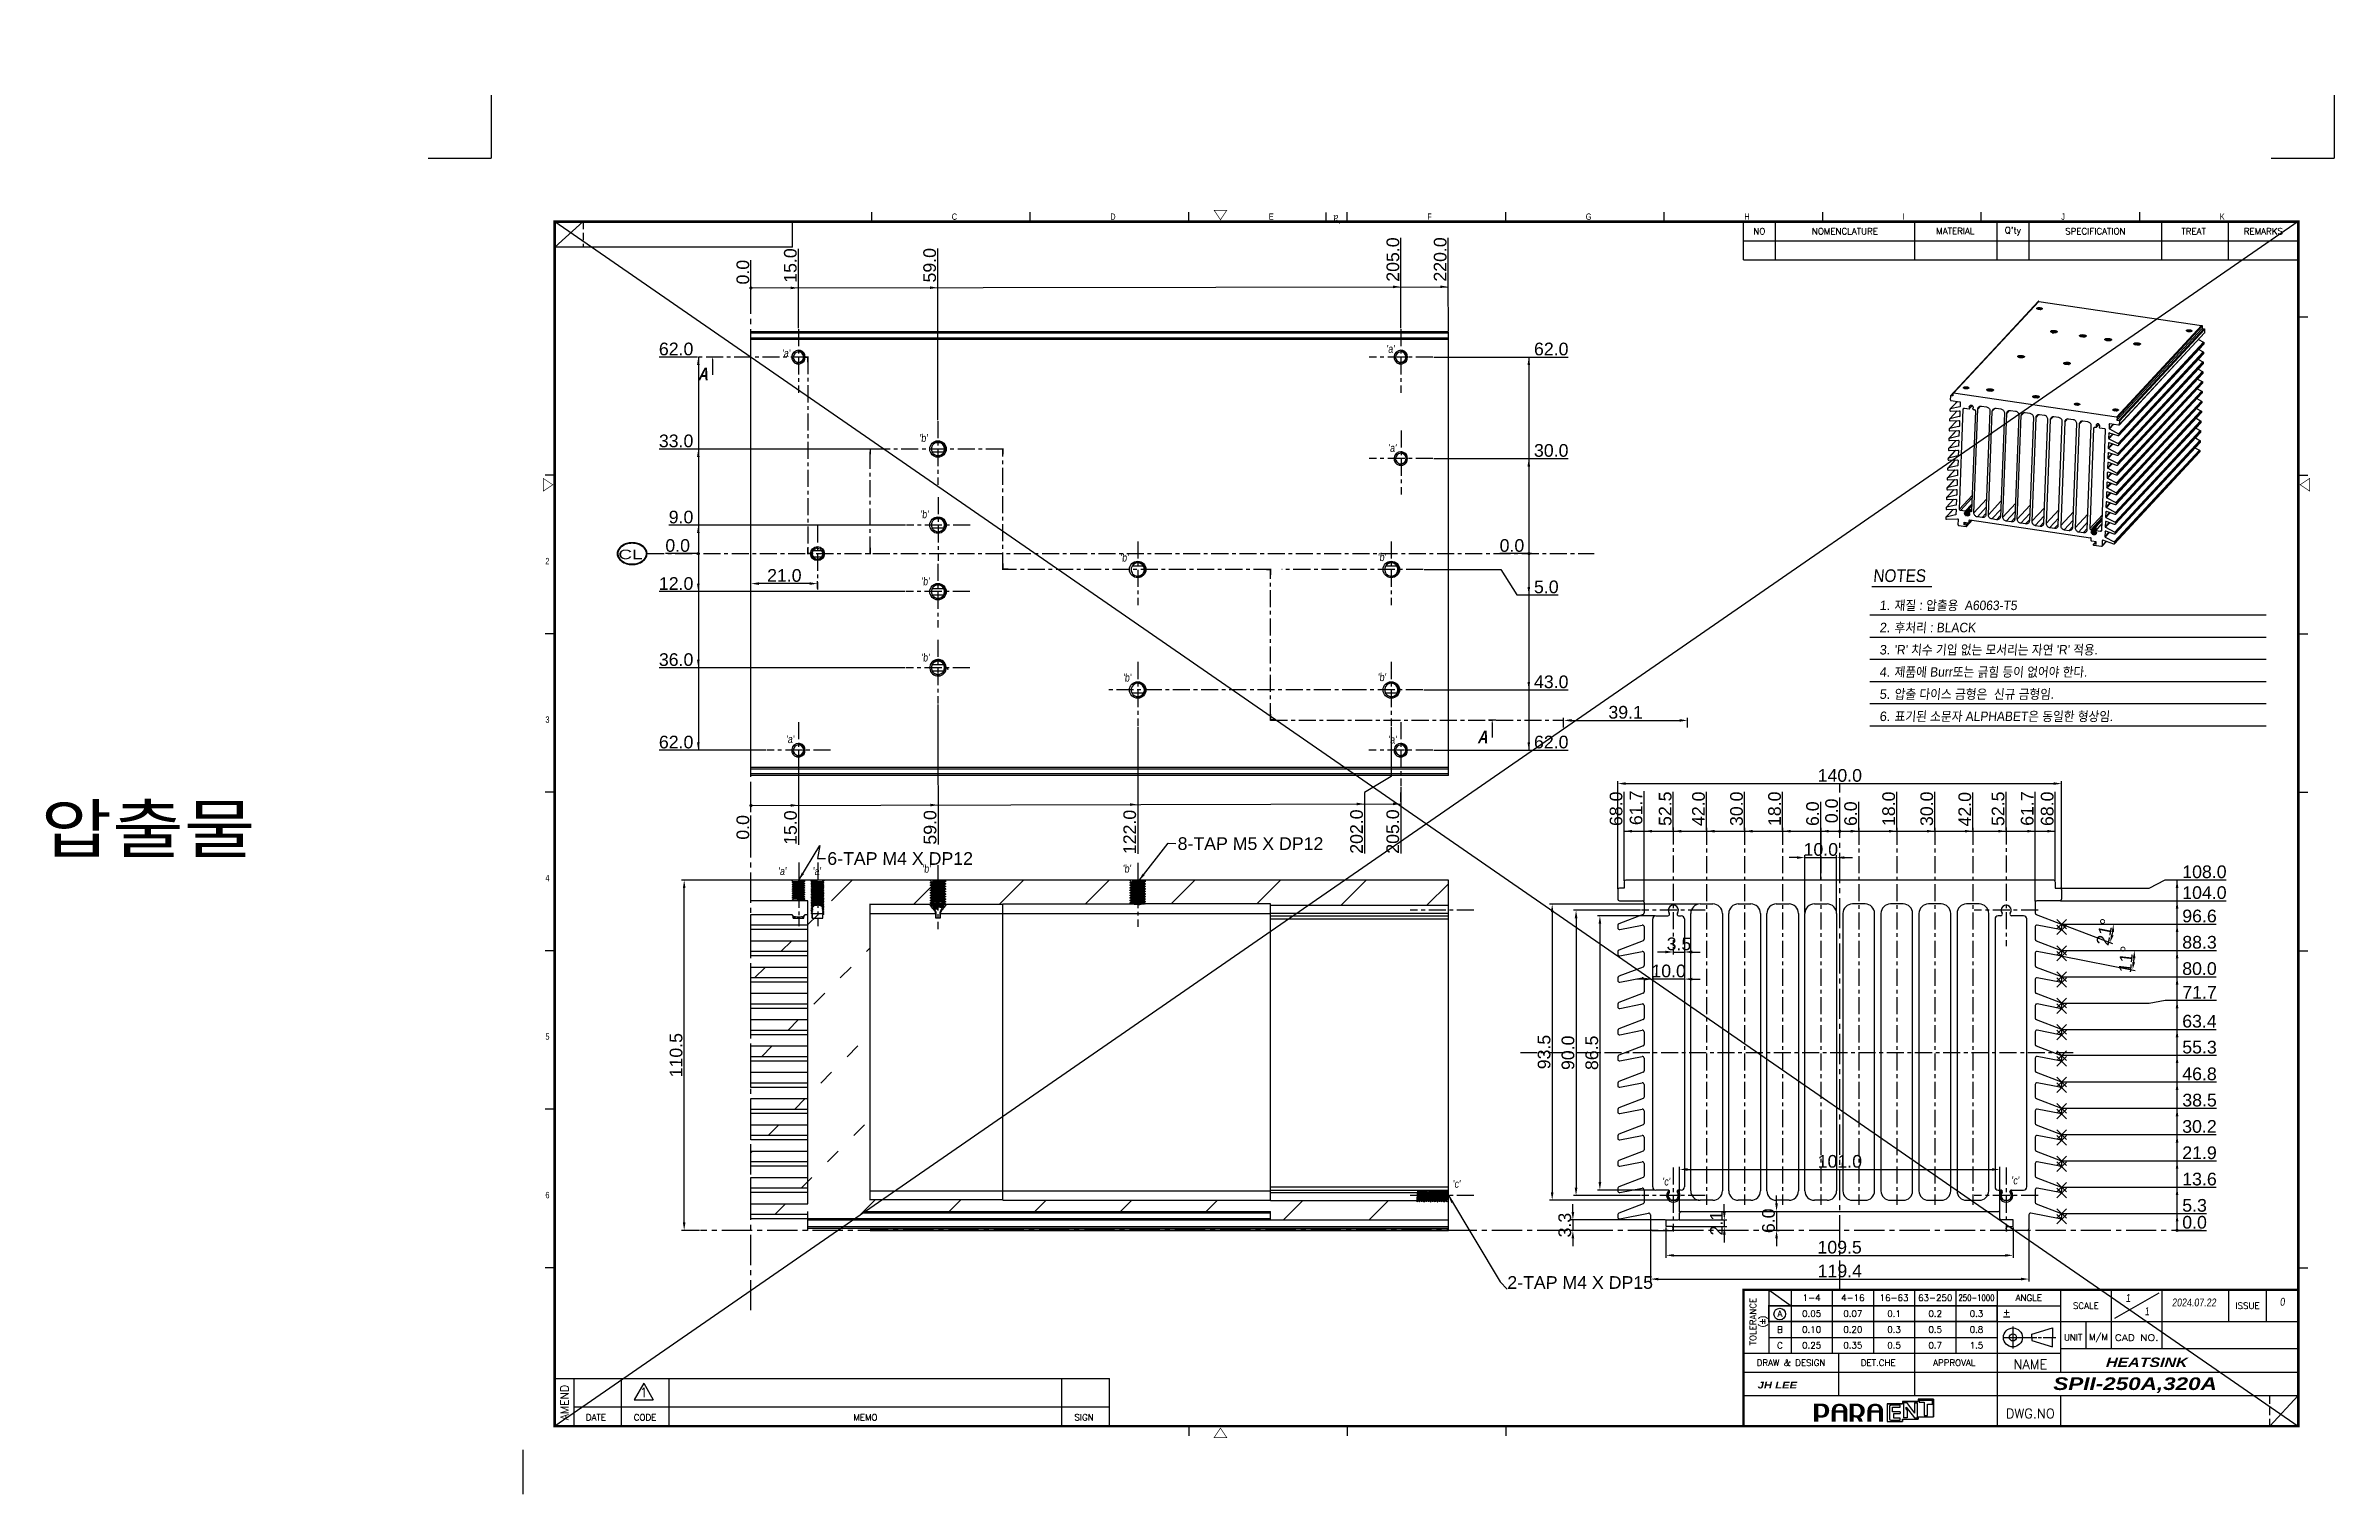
# Model space of a CAD drawing. Extents: x -425 to 6552, y -3049 to 3105.
# Drawn here: x -408 to 314, y -3049 to -2592 of the extents above; entities that cross this region are included whole.
import ezdxf
from ezdxf.enums import TextEntityAlignment as Align

# ---------------------------------------------------------------- set-up
doc = ezdxf.new("R2010")
doc.units = 0
doc.header["$PDMODE"] = 3
doc.header["$PDSIZE"] = 1.5
for name, pattern in [('CENTER', [17.8, 10.75, -2.35, 2.35, -2.35]), ('CENTER2', [28.575, 19.05, -3.175, 3.175, -3.175]), ('HIDDEN', [3.525, 2.35, -1.175])]:
    doc.linetypes.add(name, pattern=pattern)
doc.layers.get('0').update_dxf_attribs({"linetype": 'CONTINUOUS'})
doc.layers.get('DEFPOINTS').update_dxf_attribs({"linetype": 'CONTINUOUS'})
for name, color, linetype in [('2', 2, 'CONTINUOUS'), ('3', 112, 'CENTER'), ('CV', 6, 'CONTINUOUS'), ('DIM', 1, 'CONTINUOUS')]:
    doc.layers.add(name, color=color, linetype=linetype)
doc.styles.add('A', font='GOTHIC.TTF')
doc.styles.add('HANGUL1', font='arial.ttf', dxfattribs={"width": 0.8, "oblique": 5, "height": 2.5})
doc.styles.add('N', font='arialbi.ttf', dxfattribs={"width": 0.8, "oblique": 5})
doc.styles.add('OMI-1', font='arial.ttf', dxfattribs={"oblique": 1})
doc.styles.add('SIM', font='simplex')
doc.styles.get("Standard").update_dxf_attribs({"font": 'gulim.ttc', "width": 0.8, "height": 2})
doc.dimstyles.new('1', dxfattribs={"dimtxt": 4, "dimasz": 2.5, "dimexe": 0.8, "dimexo": 0.3, "dimgap": 0.5, "dimtad": 1, "dimtoh": 1, "dimdec": 1, "dimzin": 0, "dimtxsty": 'OMI-1', "dimcen": 0, "dimclrd": 256, "dimclre": 256, "dimclrt": 256, "dimazin": 3, "dimtfac": 0.8, "dimtdec": 1, "dimtix": 1, "dimtmove": 0, "dimatfit": 3, "dimtolj": 1, "dimtzin": 0})

msp = doc.modelspace()

# ---------------------------------------------------------------- texts
at = {"width": 0.85}
for s, p in [('C', (-121.91, -2646.64)), ('D', (-71.91, -2646.64)), ('E', (-21.91, -2646.64)), ('F', (28.09, -2646.64)), ('G', (78.09, -2646.64)), ('H', (128.09, -2646.64)), ('I', (178.09, -2646.64)), ('J', (228.09, -2646.64)), ('K', (278.09, -2646.64)), ('2', (-250.09, -2755.3)), ('3', (-250.09, -2805.3)), ('4', (-250.09, -2855.3)), ('5', (-250.09, -2905.3)), ('6', (-250.09, -2955.3))]:
    msp.add_text(s, height=2, dxfattribs=at).set_placement(p)
at = {"oblique": 5, "width": 0.8}
msp.add_text("`a'", height=2.5, rotation=180, dxfattribs=at).set_placement((0.95, -2645.14))
at = {"style": 'SIM'}
for s, height, p in [('NO', 2, (132.85, -2650.25)), ('NOMENCLATURE', 2, (159.85, -2650.25)), ("Q'ty", 2, (212.85, -2650.25)), ('SPECIFICATION', 2, (238.85, -2650.25)), ('TREAT', 2, (269.85, -2650.25)), ('REMARKS', 2, (291.85, -2650.25)), ('1-4', 2, (149.35, -2986.72)), ('4-16', 2, (162.35, -2986.72)), ('16-63', 2, (175.35, -2986.72)), ('63-250', 2, (188.35, -2986.72)), ('ANGLE', 2, (217.85, -2986.72)), ('SCALE', 2, (235.85, -2989.22)), ('ISSUE', 2, (286.85, -2989.22)), ('A', 2, (139.35, -2991.72)), ('B', 2, (139.35, -2996.72)), ('0.05', 2, (149.35, -2991.72)), ('0.10', 2, (149.35, -2996.72)), ('0.07', 2, (162.35, -2991.72)), ('0.20', 2, (162.35, -2996.72)), ('0.1', 2, (175.35, -2991.72)), ('0.3', 2, (175.35, -2996.72)), ('0.2', 2, (188.35, -2991.72)), ('0.5', 2, (188.35, -2996.72)), ('0.3', 2, (201.35, -2991.72)), ('0.8', 2, (201.35, -2996.72)), ('C', 2, (139.35, -3001.72)), ('0.25', 2, (149.35, -3001.72)), ('0.35', 2, (162.35, -3001.72)), ('0.5', 2, (175.35, -3001.72)), ('0.7', 2, (188.35, -3001.72)), ('1.5', 2, (201.35, -3001.72)), ('UNIT', 2, (231.85, -2999.22)), ('M/M', 2, (239.85, -2999.22)), ('DRAW & DESIGN', 2, (142.85, -3007.22)), ('DET.CHE', 2, (170.35, -3007.22)), ('APPROVAL', 2, (194.35, -3007.22)), ('NAME', 3, (218.35, -3007.72)), ('1', 3, (-219.05, -3016.61)), ('DATE', 2, (-234.15, -3024.44)), ('CODE', 2, (-218.65, -3024.44)), ('MEMO', 2, (-149.15, -3024.44)), ('SIGN', 2, (-80.15, -3024.44)), ('DWG.NO', 3, (218.35, -3023.22))]:
    msp.add_text(s, height=height, dxfattribs=at).set_placement(p, align=Align.MIDDLE)
for s, p in [('MATERIAL', (194.69, -2651.19)), ('+', (210.85, -2992.22))]:
    msp.add_text(s, height=2, dxfattribs=at).set_placement(p, align=Align.CENTER)
at = {"oblique": 5}
for s, height, style, width, p in [('NOTES', 4, 'A', 0.9, (168.7, -2760.9)), ('재질 : 압출용  A6063-T5', 3, 'HANGUL1', 0.9, (175.42, -2769.77)), ('후처리 : BLACK', 3, 'HANGUL1', 0.9, (175.42, -2776.77)), ("'R' 치수 기입 없는 모서리는 자연 'R' 적용.", 3, 'HANGUL1', 0.9, (175.42, -2783.77)), ('제품에 Burr또는 긁힘 등이 없어야 한다.', 3, 'HANGUL1', 0.9, (175.42, -2790.77)), ('압출 다이스 금형은  신규 금형임.', 3, 'HANGUL1', 0.9, (175.42, -2797.77)), ('표기된 소문자 ALPHABET은 동일한 형상임.', 3, 'HANGUL1', 0.9, (175.42, -2804.77)), ('1', 2.5, 'OMI-1', 0.8, (248.4, -2988.03)), ('1', 2.5, 'OMI-1', 0.8, (254.35, -2992.21)), ('HEATSINK', 3, 'N', 1.2, (242.13, -3008.55))]:
    msp.add_text(s, height=height, dxfattribs=dict(at, style=style, width=width)).set_placement(p)
at = {"style": 'A', "oblique": 5}
for s, p in [('1.', (170.73, -2769.77)), ('2.', (170.73, -2776.77)), ('3.', (170.73, -2783.77)), ('4.', (170.73, -2790.77)), ('5.', (170.73, -2797.77)), ('6.', (170.73, -2804.77))]:
    msp.add_text(s, height=3, dxfattribs=at).set_placement(p)
at = {"style": 'SIM'}
for s, height, p in [('TOLERANCE', 2, (131.85, -2994.22)), ('( )', 2, (134.85, -2994.22)), ('-', 2, (135.48, -2994.19)), ('AMEND', 2.5, (-242.79, -3019.77))]:
    msp.add_text(s, height=height, rotation=90, dxfattribs=at).set_placement(p, align=Align.CENTER)
at = {"style": 'SIM', "width": 0.8}
msp.add_text('250-1000', height=2, dxfattribs=at).set_placement((201.35, -2986.72), align=Align.MIDDLE)
at = {"style": 'OMI-1', "oblique": 5, "width": 0.8}
for s, p in [('2024.07.22', (269.99, -2989.44)), ('0', (297.85, -2989.22))]:
    msp.add_text(s, height=2.5, dxfattribs=at).set_placement(p, align=Align.CENTER)
at = {"style": 'SIM'}
msp.add_text('+', height=2, rotation=90, dxfattribs=at).set_placement((133.75, -2994.19), align=Align.MIDDLE)
for s, height, style, width, p, p2 in [('CAD NO.', 2, 'SIM', 1.123032, (244.94, -3000.28), (258.74, -3000.28)), ('SPII-250A,320A', 4, 'N', 1.267671, (225.58, -3015.81), (277.16, -3015.81))]:
    msp.add_text(s, height=height, dxfattribs=dict(style=style, width=width)).set_placement(p, p2, align=Align.FIT)
at = {"style": 'N', "width": 1.2}
msp.add_text('JH LEE', height=2.121, dxfattribs=at).set_placement((132.31, -3015.32))
at = {"layer": 'CV', "color": 6, "style": 'OMI-1', "oblique": 5, "width": 0.8}
for s, p in [("'a'", (-174.16, -2688.72)), ("'a'", (16.5, -2687.35)), ("'b'", (-130.81, -2715.43)), ("'a'", (17.07, -2718.63)), ("'b'", (-130.52, -2739.47)), ("'b'", (-67.45, -2753.15)), ("'b'", (13.78, -2753)), ("'b'", (-130.23, -2760.63)), ("'b'", (-130.23, -2784.68)), ("'b'", (-66.59, -2791.01)), ("'b'", (13.78, -2790.87)), ("'a'", (-172.9, -2810.49)), ("'a'", (17.1, -2810.63)), ("'a'", (-175.38, -2852.11)), ("'a'", (-164.47, -2852.11)), ("'b'", (-129.89, -2851.3)), ("'b'", (-66.66, -2851.26)), ("'c'", (37.33, -2950.77)), ("'c'", (103.48, -2950.06)), ("'c'", (213.58, -2949.7))]:
    msp.add_text(s, height=2.5, dxfattribs=at).set_placement(p, align=Align.MIDDLE)
at = {"layer": 'CV', "color": 6, "style": 'A', "width": 1.5}
msp.add_text('CL', height=3, dxfattribs=at).set_placement((-227.07, -2753.7))
at = {"layer": 'CV', "color": 6, "style": 'N', "width": 1.2}
msp.add_text('압출물', height=15, dxfattribs=at).set_placement((-375.45, -2838.43), align=Align.MIDDLE)
at = {"layer": 'CV', "color": 6, "char_height": 4, "attachment_point": 5, "style": 'N'}
for insert in [(-200.22, -2695.29), (45.71, -2809.79)]:
    msp.add_mtext('A', dxfattribs=dict(at, insert=insert))
at = {"layer": 'DIM', "char_height": 4, "style": 'OMI-1'}
for s, insert, attachment_point in [('\\A1;39.1', (90.64, -2802.02), 5), ('8-TAP M5 X DP12', (-50.68, -2841.43), 1), ('6-TAP M4 X DP12', (-161.2, -2846.13), 1), ('\\A1;96.6', (271.67, -2866.29), 5), ('\\A1;88.3', (271.67, -2874.58), 5), ('2-TAP M4 X DP15', (53.32, -2979.89), 1)]:
    msp.add_mtext(s, dxfattribs=dict(at, insert=insert, attachment_point=attachment_point))

# ---------------------------------------------------------------- blocks, each defined once
blk = doc.blocks.new('L1')
at = {"const_width": 0.3}
blk.add_lwpolyline([(0, 10), (0, 5), (72, 5), (72, 10), (0, 10)], dxfattribs=at)
blk.add_circle((3.44, 7.38), 1.84)
blk = doc.blocks.new('*D6869')
at = {"layer": 'DEFPOINTS', "color": 0}
for p in [(-204.11, -2751.95), (-201.85, -2751.95), (-185.24, -2751.95)]:
    blk.add_point(p, dxfattribs=at)
at = {"layer": 'DIM'}
blk.add_line((-202.15, -2751.95), (-212.18, -2751.95), dxfattribs=at)
at = {"layer": 'DIM', "insert": (-208.39, -2749.41), "char_height": 4, "attachment_point": 5, "style": 'OMI-1'}
blk.add_mtext('\\A1;0.0', dxfattribs=at)
blk = doc.blocks.new('*D6870')
at = {"layer": 'DEFPOINTS', "color": 0}
for p in [(-185.24, -2591.73), (-185.24, -2667.48), (-185.24, -2667.48)]:
    blk.add_point(p, dxfattribs=at)
at = {"layer": 'DIM'}
blk.add_line((-185.24, -2667.78), (-185.24, -2659.41), dxfattribs=at)
at = {"layer": 'DIM', "insert": (-187.78, -2663.19), "char_height": 4, "attachment_point": 5, "rotation": 90, "style": 'OMI-1'}
blk.add_mtext('\\A1;0.0', dxfattribs=at)
blk = doc.blocks.new('*D6871')
at = {"layer": 'DEFPOINTS', "color": 0}
for p in [(-185.24, -2766.88), (-185.24, -2842.62), (-185.24, -2842.62)]:
    blk.add_point(p, dxfattribs=at)
at = {"layer": 'DIM'}
blk.add_line((-185.24, -2842.92), (-185.24, -2834.55), dxfattribs=at)
at = {"layer": 'DIM', "insert": (-187.78, -2838.34), "char_height": 4, "attachment_point": 5, "rotation": 90, "style": 'OMI-1'}
blk.add_mtext('\\A1;0.0', dxfattribs=at)
blk = doc.blocks.new('*D6872')
at = {"layer": 'DEFPOINTS', "color": 0}
for p in [(158.21, -2837.42), (158.21, -2838.62), (158.21, -2963.41)]:
    blk.add_point(p, dxfattribs=at)
at = {"layer": 'DIM'}
blk.add_line((158.21, -2838.32), (158.21, -2829.35), dxfattribs=at)
at = {"layer": 'DIM', "insert": (155.67, -2833.13), "char_height": 4, "attachment_point": 5, "rotation": 90, "style": 'OMI-1'}
blk.add_mtext('\\A1;0.0', dxfattribs=at)
blk = doc.blocks.new('*D6873')
at = {"layer": 'DEFPOINTS', "color": 0}
for p in [(59.07, -2751.95), (61.33, -2751.95), (77.94, -2751.95)]:
    blk.add_point(p, dxfattribs=at)
at = {"layer": 'DIM'}
blk.add_line((61.03, -2751.95), (51, -2751.95), dxfattribs=at)
at = {"layer": 'DIM', "insert": (54.78, -2749.41), "char_height": 4, "attachment_point": 5, "style": 'OMI-1'}
blk.add_mtext('\\A1;0.0', dxfattribs=at)
blk = doc.blocks.new('*D6874')
at = {"layer": 'DEFPOINTS', "color": 0}
for p in [(-203.04, -2689.95), (-201.84, -2689.95), (-185.24, -2751.95)]:
    blk.add_point(p, dxfattribs=at)
at = {"layer": 'DIM'}
blk.add_line((-202.14, -2689.95), (-214.22, -2689.95), dxfattribs=at)
at = {"layer": 'DIM', "insert": (-208.88, -2687.41), "char_height": 4, "attachment_point": 5, "style": 'OMI-1'}
blk.add_mtext('\\A1;62.0', dxfattribs=at)
blk = doc.blocks.new('*D6875')
at = {"layer": 'DEFPOINTS', "color": 0}
for p in [(-203.04, -2718.95), (-144.34, -2718.95), (-185.24, -2751.95)]:
    blk.add_point(p, dxfattribs=at)
at = {"layer": 'DIM'}
blk.add_line((-144.64, -2718.95), (-214.22, -2718.95), dxfattribs=at)
at = {"layer": 'DIM', "insert": (-208.88, -2716.41), "char_height": 4, "attachment_point": 5, "style": 'OMI-1'}
blk.add_mtext('\\A1;33.0', dxfattribs=at)
blk = doc.blocks.new('*D6876')
at = {"layer": 'DEFPOINTS', "color": 0}
for p in [(-203.04, -2742.97), (-136.22, -2742.97), (-185.24, -2751.95)]:
    blk.add_point(p, dxfattribs=at)
at = {"layer": 'DIM'}
blk.add_line((-136.52, -2742.97), (-211.11, -2742.97), dxfattribs=at)
at = {"layer": 'DIM', "insert": (-207.33, -2740.43), "char_height": 4, "attachment_point": 5, "style": 'OMI-1'}
blk.add_mtext('\\A1;9.0', dxfattribs=at)
blk = doc.blocks.new('*D6877')
at = {"layer": 'DEFPOINTS', "color": 0}
for p in [(-185.24, -2751.95), (-203.04, -2763.95), (-136.3, -2763.95)]:
    blk.add_point(p, dxfattribs=at)
at = {"layer": 'DIM'}
blk.add_line((-136.6, -2763.95), (-214.22, -2763.95), dxfattribs=at)
at = {"layer": 'DIM', "insert": (-208.88, -2761.41), "char_height": 4, "attachment_point": 5, "style": 'OMI-1'}
blk.add_mtext('\\A1;12.0', dxfattribs=at)
blk = doc.blocks.new('*D6878')
at = {"layer": 'DEFPOINTS', "color": 0}
for p in [(-185.24, -2751.95), (-203.04, -2787.95), (-136.3, -2787.95)]:
    blk.add_point(p, dxfattribs=at)
at = {"layer": 'DIM'}
blk.add_line((-136.6, -2787.95), (-214.22, -2787.95), dxfattribs=at)
at = {"layer": 'DIM', "insert": (-208.88, -2785.41), "char_height": 4, "attachment_point": 5, "style": 'OMI-1'}
blk.add_mtext('\\A1;36.0', dxfattribs=at)
blk = doc.blocks.new('*D6879')
at = {"layer": 'DEFPOINTS', "color": 0}
for p in [(-185.24, -2751.95), (-203.04, -2813.97), (-180.23, -2813.97)]:
    blk.add_point(p, dxfattribs=at)
at = {"layer": 'DIM'}
blk.add_line((-180.53, -2813.97), (-214.22, -2813.97), dxfattribs=at)
at = {"layer": 'DIM', "insert": (-208.88, -2811.42), "char_height": 4, "attachment_point": 5, "style": 'OMI-1'}
blk.add_mtext('\\A1;62.0', dxfattribs=at)
blk = doc.blocks.new('*D6880')
at = {"layer": 'DEFPOINTS', "color": 0}
for p in [(-170.26, -2666.93), (-170.24, -2681.13), (-185.24, -2751.95)]:
    blk.add_point(p, dxfattribs=at)
at = {"layer": 'DIM'}
for p, q in [((-170.26, -2671.93), (-170.26, -2655.75)), ((-170.24, -2676.13), (-170.26, -2671.93)), ((-170.24, -2680.83), (-170.24, -2676.13))]:
    blk.add_line(p, q, dxfattribs=at)
at = {"layer": 'DIM', "insert": (-172.8, -2661.09), "char_height": 4, "attachment_point": 5, "rotation": 90, "style": 'OMI-1'}
blk.add_mtext('\\A1;15.0', dxfattribs=at)
blk = doc.blocks.new('*D6882')
at = {"layer": 'DEFPOINTS', "color": 0}
for p in [(-126.31, -2666.85), (-126.24, -2710.11), (-185.24, -2751.95)]:
    blk.add_point(p, dxfattribs=at)
at = {"layer": 'DIM'}
for p, q in [((-126.31, -2671.85), (-126.31, -2655.67)), ((-126.24, -2676.85), (-126.31, -2671.85)), ((-126.24, -2709.81), (-126.24, -2676.85))]:
    blk.add_line(p, q, dxfattribs=at)
at = {"layer": 'DIM', "insert": (-128.85, -2661.01), "char_height": 4, "attachment_point": 5, "rotation": 90, "style": 'OMI-1'}
blk.add_mtext('\\A1;59.0', dxfattribs=at)
blk = doc.blocks.new('*D6883')
at = {"layer": 'DEFPOINTS', "color": 0}
for p in [(19.81, -2666.6), (19.76, -2681.14), (-185.24, -2751.95)]:
    blk.add_point(p, dxfattribs=at)
at = {"layer": 'DIM'}
for p, q in [((19.81, -2671.6), (19.81, -2652.31)), ((19.76, -2676.14), (19.81, -2671.6)), ((19.76, -2680.84), (19.76, -2676.14))]:
    blk.add_line(p, q, dxfattribs=at)
at = {"layer": 'DIM', "insert": (17.27, -2659.21), "char_height": 4, "attachment_point": 5, "rotation": 90, "style": 'OMI-1'}
blk.add_mtext('\\A1;205.0', dxfattribs=at)
blk = doc.blocks.new('*D6884')
at = {"layer": 'DEFPOINTS', "color": 0}
for p in [(34.74, -2666.58), (34.76, -2681.95), (-185.24, -2751.95)]:
    blk.add_point(p, dxfattribs=at)
at = {"layer": 'DIM'}
for p, q in [((34.74, -2671.58), (34.74, -2652.29)), ((34.76, -2676.58), (34.74, -2671.58)), ((34.76, -2681.65), (34.76, -2676.58))]:
    blk.add_line(p, q, dxfattribs=at)
at = {"layer": 'DIM', "insert": (32.19, -2659.18), "char_height": 4, "attachment_point": 5, "rotation": 90, "style": 'OMI-1'}
blk.add_mtext('\\A1;220.0', dxfattribs=at)
blk = doc.blocks.new('*D6885')
at = {"layer": 'DEFPOINTS', "color": 0}
for p in [(29.89, -2689.97), (61.33, -2689.97), (-185.24, -2751.95)]:
    blk.add_point(p, dxfattribs=at)
at = {"layer": 'DIM'}
blk.add_line((30.19, -2689.97), (72.51, -2689.97), dxfattribs=at)
at = {"layer": 'DIM', "insert": (67.17, -2687.42), "char_height": 4, "attachment_point": 5, "style": 'OMI-1'}
blk.add_mtext('\\A1;62.0', dxfattribs=at)
blk = doc.blocks.new('*D6886')
at = {"layer": 'DEFPOINTS', "color": 0}
for p in [(29.89, -2721.97), (61.33, -2721.97), (-185.24, -2751.95)]:
    blk.add_point(p, dxfattribs=at)
at = {"layer": 'DIM'}
blk.add_line((30.19, -2721.97), (72.51, -2721.97), dxfattribs=at)
at = {"layer": 'DIM', "insert": (67.17, -2719.42), "char_height": 4, "attachment_point": 5, "style": 'OMI-1'}
blk.add_mtext('\\A1;30.0', dxfattribs=at)
blk = doc.blocks.new('*D6887')
at = {"layer": 'DEFPOINTS', "color": 0}
for p in [(-185.24, -2751.95), (26.82, -2756.95), (61.33, -2765)]:
    blk.add_point(p, dxfattribs=at)
at = {"layer": 'DIM'}
for p, q in [((27.12, -2756.95), (51.33, -2756.95)), ((51.33, -2756.95), (56.33, -2765)), ((56.33, -2765), (69.4, -2765))]:
    blk.add_line(p, q, dxfattribs=at)
at = {"layer": 'DIM', "insert": (65.62, -2762.46), "char_height": 4, "attachment_point": 5, "style": 'OMI-1'}
blk.add_mtext('\\A1;5.0', dxfattribs=at)
blk = doc.blocks.new('*D6888')
at = {"layer": 'DEFPOINTS', "color": 0}
for p in [(-185.24, -2751.95), (26.74, -2794.95), (61.33, -2794.95)]:
    blk.add_point(p, dxfattribs=at)
at = {"layer": 'DIM'}
blk.add_line((27.04, -2794.95), (72.51, -2794.95), dxfattribs=at)
at = {"layer": 'DIM', "insert": (67.17, -2792.41), "char_height": 4, "attachment_point": 5, "style": 'OMI-1'}
blk.add_mtext('\\A1;43.0', dxfattribs=at)
blk = doc.blocks.new('*D6889')
at = {"layer": 'DEFPOINTS', "color": 0}
for p in [(-185.24, -2751.95), (29.82, -2813.95), (61.33, -2813.95)]:
    blk.add_point(p, dxfattribs=at)
at = {"layer": 'DIM'}
blk.add_line((30.12, -2813.95), (72.51, -2813.95), dxfattribs=at)
at = {"layer": 'DIM', "insert": (67.17, -2811.41), "char_height": 4, "attachment_point": 5, "style": 'OMI-1'}
blk.add_mtext('\\A1;62.0', dxfattribs=at)
blk = doc.blocks.new('*D6891')
at = {"layer": 'DEFPOINTS', "color": 0}
for p in [(-185.24, -2744.2), (-170.24, -2817.49), (-170.21, -2832.59)]:
    blk.add_point(p, dxfattribs=at)
at = {"layer": 'DIM'}
for p, q in [((-170.24, -2817.79), (-170.24, -2822.59)), ((-170.24, -2822.59), (-170.21, -2827.59)), ((-170.21, -2827.59), (-170.21, -2843.77))]:
    blk.add_line(p, q, dxfattribs=at)
at = {"layer": 'DIM', "insert": (-172.75, -2838.43), "char_height": 4, "attachment_point": 5, "rotation": 90, "style": 'OMI-1'}
blk.add_mtext('\\A1;15.0', dxfattribs=at)
blk = doc.blocks.new('*D6892')
at = {"layer": 'DEFPOINTS', "color": 0}
for p in [(-185.24, -2751.95), (-126.24, -2799.25), (-126.18, -2832.51)]:
    blk.add_point(p, dxfattribs=at)
at = {"layer": 'DIM'}
for p, q in [((-126.24, -2799.55), (-126.24, -2822.51)), ((-126.24, -2822.51), (-126.18, -2827.51)), ((-126.18, -2827.51), (-126.18, -2843.69))]:
    blk.add_line(p, q, dxfattribs=at)
at = {"layer": 'DIM', "insert": (-128.72, -2838.35), "char_height": 4, "attachment_point": 5, "rotation": 90, "style": 'OMI-1'}
blk.add_mtext('\\A1;59.0', dxfattribs=at)
blk = doc.blocks.new('*D6893')
at = {"layer": 'DEFPOINTS', "color": 0}
for p in [(-185.24, -2751.95), (-63.24, -2806.25), (-63.19, -2832.4)]:
    blk.add_point(p, dxfattribs=at)
at = {"layer": 'DIM'}
for p, q in [((-63.24, -2806.55), (-63.24, -2822.4)), ((-63.24, -2822.4), (-63.19, -2827.4)), ((-63.19, -2827.4), (-63.19, -2846.69))]:
    blk.add_line(p, q, dxfattribs=at)
at = {"layer": 'DIM', "insert": (-65.74, -2839.8), "char_height": 4, "attachment_point": 5, "rotation": 90, "style": 'OMI-1'}
blk.add_mtext('\\A1;122.0', dxfattribs=at)
blk = doc.blocks.new('*D6894')
at = {"layer": 'DEFPOINTS', "color": 0}
for p in [(-185.24, -2751.95), (19.76, -2825.25), (19.77, -2832.26)]:
    blk.add_point(p, dxfattribs=at)
at = {"layer": 'DIM'}
for p, q in [((19.76, -2825.55), (19.76, -2830.25)), ((19.76, -2830.25), (19.77, -2827.26)), ((19.77, -2827.26), (19.77, -2846.55))]:
    blk.add_line(p, q, dxfattribs=at)
at = {"layer": 'DIM', "insert": (17.23, -2839.66), "char_height": 4, "attachment_point": 5, "rotation": 90, "style": 'OMI-1'}
blk.add_mtext('\\A1;205.0', dxfattribs=at)
blk = doc.blocks.new('*D6895')
at = {"layer": 'DEFPOINTS', "color": 0}
for p in [(-185.24, -2751.95), (16.76, -2806.25), (8.35, -2832.28)]:
    blk.add_point(p, dxfattribs=at)
at = {"layer": 'DIM'}
for p, q in [((16.76, -2806.55), (16.76, -2822.28)), ((16.76, -2822.28), (8.35, -2827.28)), ((8.35, -2827.28), (8.35, -2846.57))]:
    blk.add_line(p, q, dxfattribs=at)
at = {"layer": 'DIM', "insert": (5.81, -2839.68), "char_height": 4, "attachment_point": 5, "rotation": 90, "style": 'OMI-1'}
blk.add_mtext('\\A1;202.0', dxfattribs=at)
blk = doc.blocks.new('*D6898')
at = {"layer": 'DEFPOINTS', "color": 0}
for p in [(228.21, -2824.5), (88.21, -2857.96), (228.21, -2857.96)]:
    blk.add_point(p, dxfattribs=at)
at = {"layer": 'DIM'}
for p, q in [((88.21, -2857.66), (88.21, -2823.7)), ((90.71, -2824.5), (225.71, -2824.5)), ((228.21, -2857.66), (228.21, -2823.7))]:
    blk.add_line(p, q, dxfattribs=at)
for points in [[(90.71, -2824.08), (90.71, -2824.91), (88.21, -2824.5)], [(225.71, -2824.91), (225.71, -2824.08), (228.21, -2824.5)]]:
    blk.add_solid(points, dxfattribs=at)
at = {"layer": 'DIM', "insert": (158.21, -2821.95), "char_height": 4, "attachment_point": 5, "style": 'OMI-1'}
blk.add_mtext('\\A1;140.0', dxfattribs=at)
blk = doc.blocks.new('*D6899')
at = {"layer": 'DEFPOINTS', "color": 0}
for p in [(-206.31, -2854.96), (-185.24, -2854.96), (-201.2, -2965.46)]:
    blk.add_point(p, dxfattribs=at)
at = {"layer": 'DIM'}
for p, q in [((-185.54, -2854.96), (-207.11, -2854.96)), ((-206.31, -2962.96), (-206.31, -2857.46)), ((-201.5, -2965.46), (-207.11, -2965.46))]:
    blk.add_line(p, q, dxfattribs=at)
for points in [[(-205.89, -2857.46), (-206.72, -2857.46), (-206.31, -2854.96)], [(-206.72, -2962.96), (-205.89, -2962.96), (-206.31, -2965.46)]]:
    blk.add_solid(points, dxfattribs=at)
at = {"layer": 'DIM', "insert": (-208.85, -2910.21), "char_height": 4, "attachment_point": 5, "rotation": 90, "style": 'OMI-1'}
blk.add_mtext('\\A1;110.5', dxfattribs=at)
blk = doc.blocks.new('*D6900')
at = {"layer": 'DEFPOINTS', "color": 0}
for p in [(170.13, -2965.46), (264.62, -2965.46), (265.82, -2965.46)]:
    blk.add_point(p, dxfattribs=at)
at = {"layer": 'DIM'}
blk.add_line((264.92, -2965.46), (273.9, -2965.46), dxfattribs=at)
at = {"layer": 'DIM', "insert": (270.11, -2962.92), "char_height": 4, "attachment_point": 5, "style": 'OMI-1'}
blk.add_mtext('\\A1;0.0', dxfattribs=at)
blk = doc.blocks.new('*D6901')
at = {"layer": 'DEFPOINTS', "color": 0}
for p in [(158.21, -2965.46), (228.21, -2960.13), (265.82, -2960.13)]:
    blk.add_point(p, dxfattribs=at)
at = {"layer": 'DIM'}
blk.add_line((228.51, -2960.13), (273.91, -2960.13), dxfattribs=at)
at = {"layer": 'DIM', "insert": (270.12, -2957.58), "char_height": 4, "attachment_point": 5, "style": 'OMI-1'}
blk.add_mtext('\\A1;5.3', dxfattribs=at)
blk = doc.blocks.new('*D6902')
at = {"layer": 'DEFPOINTS', "color": 0}
for p in [(228.21, -2951.83), (265.82, -2951.83), (158.21, -2965.46)]:
    blk.add_point(p, dxfattribs=at)
at = {"layer": 'DIM'}
blk.add_line((228.51, -2951.83), (277.01, -2951.83), dxfattribs=at)
at = {"layer": 'DIM', "insert": (271.67, -2949.28), "char_height": 4, "attachment_point": 5, "style": 'OMI-1'}
blk.add_mtext('\\A1;13.6', dxfattribs=at)
blk = doc.blocks.new('*D6903')
at = {"layer": 'DEFPOINTS', "color": 0}
for p in [(228.21, -2943.53), (265.82, -2943.53), (158.21, -2965.46)]:
    blk.add_point(p, dxfattribs=at)
at = {"layer": 'DIM'}
blk.add_line((228.51, -2943.53), (277.03, -2943.53), dxfattribs=at)
at = {"layer": 'DIM', "insert": (271.67, -2940.99), "char_height": 4, "attachment_point": 5, "style": 'OMI-1'}
blk.add_mtext('\\A1;21.9', dxfattribs=at)
blk = doc.blocks.new('*D6904')
at = {"layer": 'DEFPOINTS', "color": 0}
for p in [(228.21, -2935.23), (265.82, -2935.23), (158.21, -2965.46)]:
    blk.add_point(p, dxfattribs=at)
at = {"layer": 'DIM'}
blk.add_line((228.51, -2935.23), (276.98, -2935.23), dxfattribs=at)
at = {"layer": 'DIM', "insert": (271.65, -2932.68), "char_height": 4, "attachment_point": 5, "style": 'OMI-1'}
blk.add_mtext('\\A1;30.2', dxfattribs=at)
blk = doc.blocks.new('*D6905')
at = {"layer": 'DEFPOINTS', "color": 0}
for p in [(228.21, -2926.93), (265.82, -2926.93), (158.21, -2965.46)]:
    blk.add_point(p, dxfattribs=at)
at = {"layer": 'DIM'}
blk.add_line((228.51, -2926.93), (277.05, -2926.93), dxfattribs=at)
at = {"layer": 'DIM', "insert": (271.69, -2924.38), "char_height": 4, "attachment_point": 5, "style": 'OMI-1'}
blk.add_mtext('\\A1;38.5', dxfattribs=at)
blk = doc.blocks.new('*D6906')
at = {"layer": 'DEFPOINTS', "color": 0}
for p in [(228.21, -2918.63), (265.82, -2918.63), (158.21, -2965.46)]:
    blk.add_point(p, dxfattribs=at)
at = {"layer": 'DIM'}
blk.add_line((228.51, -2918.63), (277.03, -2918.63), dxfattribs=at)
at = {"layer": 'DIM', "insert": (271.67, -2916.09), "char_height": 4, "attachment_point": 5, "style": 'OMI-1'}
blk.add_mtext('\\A1;46.8', dxfattribs=at)
blk = doc.blocks.new('*D6907')
at = {"layer": 'DEFPOINTS', "color": 0}
for p in [(227.89, -2910.2), (265.82, -2910.2), (158.21, -2965.46)]:
    blk.add_point(p, dxfattribs=at)
at = {"layer": 'DIM'}
blk.add_line((228.19, -2910.2), (277.02, -2910.2), dxfattribs=at)
at = {"layer": 'DIM', "insert": (271.67, -2907.66), "char_height": 4, "attachment_point": 5, "style": 'OMI-1'}
blk.add_mtext('\\A1;55.3', dxfattribs=at)
blk = doc.blocks.new('*D6908')
at = {"layer": 'DEFPOINTS', "color": 0}
for p in [(228.21, -2902.03), (265.82, -2902.03), (158.21, -2965.46)]:
    blk.add_point(p, dxfattribs=at)
at = {"layer": 'DIM'}
blk.add_line((228.51, -2902.03), (277, -2902.03), dxfattribs=at)
at = {"layer": 'DIM', "insert": (271.66, -2899.48), "char_height": 4, "attachment_point": 5, "style": 'OMI-1'}
blk.add_mtext('\\A1;63.4', dxfattribs=at)
blk = doc.blocks.new('*D6909')
at = {"layer": 'DEFPOINTS', "color": 0}
for p in [(228.21, -2893.73), (265.82, -2892.86), (158.21, -2965.46)]:
    blk.add_point(p, dxfattribs=at)
at = {"layer": 'DIM'}
for p, q in [((228.51, -2893.73), (255.82, -2893.73)), ((255.82, -2893.73), (260.82, -2892.86)), ((260.82, -2892.86), (277.02, -2892.86))]:
    blk.add_line(p, q, dxfattribs=at)
at = {"layer": 'DIM', "insert": (271.67, -2890.35), "char_height": 4, "attachment_point": 5, "style": 'OMI-1'}
blk.add_mtext('\\A1;71.7', dxfattribs=at)
blk = doc.blocks.new('*D6910')
at = {"layer": 'DEFPOINTS', "color": 0}
for p in [(228.21, -2885.43), (265.82, -2885.43), (158.21, -2965.46)]:
    blk.add_point(p, dxfattribs=at)
at = {"layer": 'DIM'}
blk.add_line((228.51, -2885.43), (277, -2885.43), dxfattribs=at)
at = {"layer": 'DIM', "insert": (271.66, -2882.89), "char_height": 4, "attachment_point": 5, "style": 'OMI-1'}
blk.add_mtext('\\A1;80.0', dxfattribs=at)
blk = doc.blocks.new('*D6913')
at = {"layer": 'DEFPOINTS', "color": 0}
for p in [(227.71, -2861.46), (265.82, -2861.46), (158.21, -2965.46)]:
    blk.add_point(p, dxfattribs=at)
at = {"layer": 'DIM'}
blk.add_line((228.01, -2861.46), (280.11, -2861.46), dxfattribs=at)
at = {"layer": 'DIM', "insert": (273.22, -2858.92), "char_height": 4, "attachment_point": 5, "style": 'OMI-1'}
blk.add_mtext('\\A1;104.0', dxfattribs=at)
blk = doc.blocks.new('*D6914')
at = {"layer": 'DEFPOINTS', "color": 0}
for p in [(227.71, -2857.46), (265.82, -2854.89), (158.21, -2965.46)]:
    blk.add_point(p, dxfattribs=at)
at = {"layer": 'DIM'}
for p, q in [((228.01, -2857.46), (255.82, -2857.46)), ((255.82, -2857.46), (260.82, -2854.89)), ((260.82, -2854.89), (280.11, -2854.89))]:
    blk.add_line(p, q, dxfattribs=at)
at = {"layer": 'DIM', "insert": (273.22, -2852.35), "char_height": 4, "attachment_point": 5, "style": 'OMI-1'}
blk.add_mtext('\\A1;108.0', dxfattribs=at)
blk = doc.blocks.new('*D6915')
at = {"layer": 'DEFPOINTS', "color": 0}
for p in [(164.21, -2838.32), (164.21, -2839.52), (158.21, -2965.46)]:
    blk.add_point(p, dxfattribs=at)
at = {"layer": 'DIM'}
blk.add_line((164.21, -2839.22), (164.21, -2830.25), dxfattribs=at)
at = {"layer": 'DIM', "insert": (161.67, -2834.03), "char_height": 4, "attachment_point": 5, "rotation": 90, "style": 'OMI-1'}
blk.add_mtext('\\A1;6.0', dxfattribs=at)
blk = doc.blocks.new('*D6916')
at = {"layer": 'DEFPOINTS', "color": 0}
for p in [(176.21, -2838.32), (176.21, -2839.52), (158.21, -2965.46)]:
    blk.add_point(p, dxfattribs=at)
at = {"layer": 'DIM'}
blk.add_line((176.21, -2839.22), (176.21, -2827.14), dxfattribs=at)
at = {"layer": 'DIM', "insert": (173.67, -2832.48), "char_height": 4, "attachment_point": 5, "rotation": 90, "style": 'OMI-1'}
blk.add_mtext('\\A1;18.0', dxfattribs=at)
blk = doc.blocks.new('*D6917')
at = {"layer": 'DEFPOINTS', "color": 0}
for p in [(188.21, -2838.32), (188.21, -2839.52), (158.21, -2965.46)]:
    blk.add_point(p, dxfattribs=at)
at = {"layer": 'DIM'}
blk.add_line((188.21, -2839.22), (188.21, -2827.14), dxfattribs=at)
at = {"layer": 'DIM', "insert": (185.67, -2832.48), "char_height": 4, "attachment_point": 5, "rotation": 90, "style": 'OMI-1'}
blk.add_mtext('\\A1;30.0', dxfattribs=at)
blk = doc.blocks.new('*D6918')
at = {"layer": 'DEFPOINTS', "color": 0}
for p in [(200.21, -2838.46), (200.21, -2839.52), (158.21, -2965.46)]:
    blk.add_point(p, dxfattribs=at)
at = {"layer": 'DIM'}
blk.add_line((200.21, -2839.22), (200.21, -2827.28), dxfattribs=at)
at = {"layer": 'DIM', "insert": (197.67, -2832.62), "char_height": 4, "attachment_point": 5, "rotation": 90, "style": 'OMI-1'}
blk.add_mtext('\\A1;42.0', dxfattribs=at)
blk = doc.blocks.new('*D6919')
at = {"layer": 'DEFPOINTS', "color": 0}
for p in [(210.71, -2838.32), (210.71, -2839.52), (158.21, -2965.46)]:
    blk.add_point(p, dxfattribs=at)
at = {"layer": 'DIM'}
blk.add_line((210.71, -2839.22), (210.71, -2827.09), dxfattribs=at)
at = {"layer": 'DIM', "insert": (208.17, -2832.46), "char_height": 4, "attachment_point": 5, "rotation": 90, "style": 'OMI-1'}
blk.add_mtext('\\A1;52.5', dxfattribs=at)
blk = doc.blocks.new('*D6920')
at = {"layer": 'DEFPOINTS', "color": 0}
for p in [(226.21, -2838.32), (226.21, -2855.46), (158.21, -2965.46)]:
    blk.add_point(p, dxfattribs=at)
at = {"layer": 'DIM'}
blk.add_line((226.21, -2855.16), (226.21, -2827.14), dxfattribs=at)
at = {"layer": 'DIM', "insert": (223.67, -2832.48), "char_height": 4, "attachment_point": 5, "rotation": 90, "style": 'OMI-1'}
blk.add_mtext('\\A1;68.0', dxfattribs=at)
blk = doc.blocks.new('*D6921')
at = {"layer": 'DEFPOINTS', "color": 0}
for p in [(152.21, -2838.32), (152.21, -2854.96), (158.21, -2965.46)]:
    blk.add_point(p, dxfattribs=at)
at = {"layer": 'DIM'}
blk.add_line((152.21, -2854.66), (152.21, -2830.25), dxfattribs=at)
at = {"layer": 'DIM', "insert": (149.67, -2834.03), "char_height": 4, "attachment_point": 5, "rotation": 90, "style": 'OMI-1'}
blk.add_mtext('\\A1;6.0', dxfattribs=at)
blk = doc.blocks.new('*D6922')
at = {"layer": 'DEFPOINTS', "color": 0}
for p in [(140.21, -2838.32), (140.21, -2839.52), (158.21, -2965.46)]:
    blk.add_point(p, dxfattribs=at)
at = {"layer": 'DIM'}
blk.add_line((140.21, -2839.22), (140.21, -2827.14), dxfattribs=at)
at = {"layer": 'DIM', "insert": (137.67, -2832.48), "char_height": 4, "attachment_point": 5, "rotation": 90, "style": 'OMI-1'}
blk.add_mtext('\\A1;18.0', dxfattribs=at)
blk = doc.blocks.new('*D6923')
at = {"layer": 'DEFPOINTS', "color": 0}
for p in [(128.21, -2838.32), (128.21, -2839.52), (158.21, -2965.46)]:
    blk.add_point(p, dxfattribs=at)
at = {"layer": 'DIM'}
blk.add_line((128.21, -2839.22), (128.21, -2827.14), dxfattribs=at)
at = {"layer": 'DIM', "insert": (125.67, -2832.48), "char_height": 4, "attachment_point": 5, "rotation": 90, "style": 'OMI-1'}
blk.add_mtext('\\A1;30.0', dxfattribs=at)
blk = doc.blocks.new('*D6924')
at = {"layer": 'DEFPOINTS', "color": 0}
for p in [(116.21, -2838.32), (116.21, -2839.52), (158.21, -2965.46)]:
    blk.add_point(p, dxfattribs=at)
at = {"layer": 'DIM'}
blk.add_line((116.21, -2839.22), (116.21, -2827.14), dxfattribs=at)
at = {"layer": 'DIM', "insert": (113.67, -2832.48), "char_height": 4, "attachment_point": 5, "rotation": 90, "style": 'OMI-1'}
blk.add_mtext('\\A1;42.0', dxfattribs=at)
blk = doc.blocks.new('*D6925')
at = {"layer": 'DEFPOINTS', "color": 0}
for p in [(105.71, -2838.32), (105.71, -2839.52), (158.21, -2965.46)]:
    blk.add_point(p, dxfattribs=at)
at = {"layer": 'DIM'}
blk.add_line((105.71, -2839.22), (105.71, -2827.09), dxfattribs=at)
at = {"layer": 'DIM', "insert": (103.17, -2832.46), "char_height": 4, "attachment_point": 5, "rotation": 90, "style": 'OMI-1'}
blk.add_mtext('\\A1;52.5', dxfattribs=at)
blk = doc.blocks.new('*D6926')
at = {"layer": 'DEFPOINTS', "color": 0}
for p in [(90.21, -2838.32), (90.21, -2855.46), (158.21, -2965.46)]:
    blk.add_point(p, dxfattribs=at)
at = {"layer": 'DIM'}
blk.add_line((90.21, -2855.16), (90.21, -2827.14), dxfattribs=at)
at = {"layer": 'DIM', "insert": (87.67, -2832.48), "char_height": 4, "attachment_point": 5, "rotation": 90, "style": 'OMI-1'}
blk.add_mtext('\\A1;68.0', dxfattribs=at)
blk = doc.blocks.new('*D6927')
at = {"layer": 'DEFPOINTS', "color": 0}
for p in [(220.23, -2865.76), (227.89, -2868.7), (228.51, -2868.83), (244.07, -2872.78), (277.01, -2868.83)]:
    blk.add_point(p, dxfattribs=at)
at = {"layer": 'DIM'}
blk.add_line((228.49, -2868.94), (244.21, -2874.97), dxfattribs=at)
blk.add_arc((228.21, -2868.83), 16.34, 347.77513, 351.22487, dxfattribs=at)
for points in [[(243.78, -2872.17), (244.58, -2872.41), (243.47, -2874.68)], [(244.78, -2871.35), (243.95, -2871.29), (244.55, -2868.83)]]:
    blk.add_solid(points, dxfattribs=at)
at = {"layer": 'DIM', "insert": (241.79, -2871.34), "char_height": 4, "attachment_point": 5, "rotation": 79.5, "style": 'OMI-1'}
blk.add_mtext('\\A1;21%%d', dxfattribs=at)
blk = doc.blocks.new('*D6928')
at = {"layer": 'DEFPOINTS', "color": 0}
for p in [(220.51, -2877.43), (227.62, -2878.81), (228.51, -2877.13), (277.02, -2877.13), (250.91, -2881.24)]:
    blk.add_point(p, dxfattribs=at)
at = {"layer": 'DIM'}
blk.add_line((227.91, -2878.87), (251.37, -2883.43), dxfattribs=at)
blk.add_arc((218.96, -2877.13), 32.22, 353.44743, 355.55257, dxfattribs=at)
for points in [[(251.49, -2879.64), (250.66, -2879.61), (251.17, -2877.13)], [(250.55, -2880.74), (251.37, -2880.87), (250.58, -2883.27)]]:
    blk.add_solid(points, dxfattribs=at)
at = {"layer": 'DIM', "insert": (248.5, -2879.97), "char_height": 4, "attachment_point": 5, "rotation": 84.5, "style": 'OMI-1'}
blk.add_mtext('\\A1;11%%d', dxfattribs=at)
blk = doc.blocks.new('*D6929')
at = {"layer": 'DEFPOINTS', "color": 0}
for p in [(157.21, -2847.84), (147.21, -2865.46), (157.21, -2865.46)]:
    blk.add_point(p, dxfattribs=at)
at = {"layer": 'DIM'}
for p, q in [((144.71, -2847.84), (142.21, -2847.84)), ((147.21, -2865.16), (147.21, -2847.04)), ((147.21, -2847.84), (157.21, -2847.84)), ((157.21, -2865.16), (157.21, -2847.04)), ((159.71, -2847.84), (162.21, -2847.84))]:
    blk.add_line(p, q, dxfattribs=at)
for points in [[(144.71, -2848.26), (144.71, -2847.43), (147.21, -2847.84)], [(159.71, -2847.43), (159.71, -2848.26), (157.21, -2847.84)]]:
    blk.add_solid(points, dxfattribs=at)
at = {"layer": 'DIM', "insert": (152.21, -2845.3), "char_height": 4, "attachment_point": 5, "style": 'OMI-1'}
blk.add_mtext('\\A1;10.0', dxfattribs=at)
blk = doc.blocks.new('*D6930')
at = {"layer": 'DEFPOINTS', "color": 0}
for p in [(95.65, -2864.46), (75.04, -2954.46), (95.65, -2954.46)]:
    blk.add_point(p, dxfattribs=at)
at = {"layer": 'DIM'}
for p, q in [((95.35, -2864.46), (74.24, -2864.46)), ((75.04, -2866.96), (75.04, -2951.96)), ((95.35, -2954.46), (74.24, -2954.46))]:
    blk.add_line(p, q, dxfattribs=at)
for points in [[(75.46, -2866.96), (74.62, -2866.96), (75.04, -2864.46)], [(74.62, -2951.96), (75.46, -2951.96), (75.04, -2954.46)]]:
    blk.add_solid(points, dxfattribs=at)
at = {"layer": 'DIM', "insert": (72.5, -2909.46), "char_height": 4, "attachment_point": 5, "rotation": 90, "style": 'OMI-1'}
blk.add_mtext('\\A1;90.0', dxfattribs=at)
blk = doc.blocks.new('*D6931')
at = {"layer": 'DEFPOINTS', "color": 0}
for p in [(100.21, -2866.21), (82.56, -2952.71), (100.21, -2952.71)]:
    blk.add_point(p, dxfattribs=at)
at = {"layer": 'DIM'}
for p, q in [((99.91, -2866.21), (81.76, -2866.21)), ((82.56, -2868.71), (82.56, -2950.21)), ((99.91, -2952.71), (81.76, -2952.71))]:
    blk.add_line(p, q, dxfattribs=at)
for points in [[(82.98, -2868.71), (82.14, -2868.71), (82.56, -2866.21)], [(82.14, -2950.21), (82.98, -2950.21), (82.56, -2952.71)]]:
    blk.add_solid(points, dxfattribs=at)
at = {"layer": 'DIM', "insert": (80.02, -2909.46), "char_height": 4, "attachment_point": 5, "rotation": 90, "style": 'OMI-1'}
blk.add_mtext('\\A1;86.5', dxfattribs=at)
blk = doc.blocks.new('*D6932')
at = {"layer": 'DEFPOINTS', "color": 0}
for p in [(113.78, -2862.49), (67.51, -2955.96), (114.21, -2955.96)]:
    blk.add_point(p, dxfattribs=at)
at = {"layer": 'DIM'}
for p, q in [((113.48, -2862.49), (66.71, -2862.49)), ((67.51, -2864.99), (67.51, -2953.46)), ((113.91, -2955.96), (66.71, -2955.96))]:
    blk.add_line(p, q, dxfattribs=at)
for points in [[(67.92, -2864.99), (67.09, -2864.99), (67.51, -2862.49)], [(67.09, -2953.46), (67.92, -2953.46), (67.51, -2955.96)]]:
    blk.add_solid(points, dxfattribs=at)
at = {"layer": 'DIM', "insert": (64.96, -2909.22), "char_height": 4, "attachment_point": 5, "rotation": 90, "style": 'OMI-1'}
blk.add_mtext('\\A1;93.5', dxfattribs=at)
blk = doc.blocks.new('*D6933')
at = {"layer": 'DEFPOINTS', "color": 0}
for p in [(96.51, -2838.05), (96.51, -2861.96), (158.21, -2965.46)]:
    blk.add_point(p, dxfattribs=at)
at = {"layer": 'DIM'}
blk.add_line((96.51, -2861.66), (96.51, -2826.86), dxfattribs=at)
at = {"layer": 'DIM', "insert": (93.97, -2832.2), "char_height": 4, "attachment_point": 5, "rotation": 90, "style": 'OMI-1'}
blk.add_mtext('\\A1;61.7', dxfattribs=at)
blk = doc.blocks.new('*D6934')
at = {"layer": 'DEFPOINTS', "color": 0}
for p in [(219.91, -2838.26), (219.91, -2861.96), (158.21, -2965.46)]:
    blk.add_point(p, dxfattribs=at)
at = {"layer": 'DIM'}
blk.add_line((219.91, -2861.66), (219.91, -2827.06), dxfattribs=at)
at = {"layer": 'DIM', "insert": (217.37, -2832.41), "char_height": 4, "attachment_point": 5, "rotation": 90, "style": 'OMI-1'}
blk.add_mtext('\\A1;61.7', dxfattribs=at)
blk = doc.blocks.new('*D6935')
at = {"layer": 'DEFPOINTS', "color": 0}
for p in [(105.71, -2875.76), (109.21, -2877.63), (109.21, -2877.63)]:
    blk.add_point(p, dxfattribs=at)
at = {"layer": 'DIM'}
for p, q in [((103.21, -2877.63), (100.71, -2877.63)), ((105.71, -2876.06), (105.71, -2878.43)), ((105.71, -2877.63), (109.21, -2877.63)), ((109.21, -2877.93), (109.21, -2878.43)), ((111.71, -2877.63), (114.21, -2877.63))]:
    blk.add_line(p, q, dxfattribs=at)
for points in [[(103.21, -2878.04), (103.21, -2877.21), (105.71, -2877.63)], [(111.71, -2877.21), (111.71, -2878.04), (109.21, -2877.63)]]:
    blk.add_solid(points, dxfattribs=at)
at = {"layer": 'DIM', "insert": (107.46, -2875.08), "char_height": 4, "attachment_point": 5, "style": 'OMI-1'}
blk.add_mtext('\\A1;3.5', dxfattribs=at)
blk = doc.blocks.new('*D6936')
at = {"layer": 'DEFPOINTS', "color": 0}
for p in [(99.21, -2884.92), (99.21, -2886.18), (109.21, -2884.92)]:
    blk.add_point(p, dxfattribs=at)
at = {"layer": 'DIM'}
for p, q in [((96.71, -2886.18), (94.21, -2886.18)), ((99.21, -2885.22), (99.21, -2886.98)), ((109.21, -2886.18), (99.21, -2886.18)), ((109.21, -2885.22), (109.21, -2886.98)), ((111.71, -2886.18), (114.21, -2886.18))]:
    blk.add_line(p, q, dxfattribs=at)
for points in [[(96.71, -2886.59), (96.71, -2885.76), (99.21, -2886.18)], [(111.71, -2885.76), (111.71, -2886.59), (109.21, -2886.18)]]:
    blk.add_solid(points, dxfattribs=at)
at = {"layer": 'DIM', "insert": (104.21, -2883.63), "char_height": 4, "attachment_point": 5, "style": 'OMI-1'}
blk.add_mtext('\\A1;10.0', dxfattribs=at)
blk = doc.blocks.new('*D6937')
at = {"layer": 'DEFPOINTS', "color": 0}
for p in [(103.38, -2964.26), (212.91, -2964.26), (212.91, -2973.32)]:
    blk.add_point(p, dxfattribs=at)
at = {"layer": 'DIM'}
for p, q in [((103.38, -2964.56), (103.38, -2974.12)), ((212.91, -2964.56), (212.91, -2974.12)), ((105.88, -2973.32), (210.41, -2973.32))]:
    blk.add_line(p, q, dxfattribs=at)
for points in [[(105.88, -2972.9), (105.88, -2973.74), (103.38, -2973.32)], [(210.41, -2973.74), (210.41, -2972.9), (212.91, -2973.32)]]:
    blk.add_solid(points, dxfattribs=at)
at = {"layer": 'DIM', "insert": (158.15, -2970.78), "char_height": 4, "attachment_point": 5, "style": 'OMI-1'}
blk.add_mtext('\\A1;109.5', dxfattribs=at)
blk = doc.blocks.new('*D6938')
at = {"layer": 'DEFPOINTS', "color": 0}
for p in [(98.51, -2964.96), (217.91, -2964.96), (217.91, -2980.81)]:
    blk.add_point(p, dxfattribs=at)
at = {"layer": 'DIM'}
for p, q in [((98.51, -2965.26), (98.51, -2981.61)), ((217.91, -2965.26), (217.91, -2981.61)), ((101.01, -2980.81), (215.41, -2980.81))]:
    blk.add_line(p, q, dxfattribs=at)
for points in [[(101.01, -2980.39), (101.01, -2981.22), (98.51, -2980.81)], [(215.41, -2981.22), (215.41, -2980.39), (217.91, -2980.81)]]:
    blk.add_solid(points, dxfattribs=at)
at = {"layer": 'DIM', "insert": (158.21, -2978.26), "char_height": 4, "attachment_point": 5, "style": 'OMI-1'}
blk.add_mtext('\\A1;119.4', dxfattribs=at)
blk = doc.blocks.new('*D6939')
at = {"layer": 'DEFPOINTS', "color": 0}
for p in [(208.71, -2946.23), (107.72, -2959.87), (208.71, -2960.81)]:
    blk.add_point(p, dxfattribs=at)
at = {"layer": 'DIM'}
for p, q in [((107.72, -2959.57), (107.72, -2945.43)), ((110.22, -2946.23), (206.21, -2946.23)), ((208.71, -2960.51), (208.71, -2945.43))]:
    blk.add_line(p, q, dxfattribs=at)
for points in [[(110.22, -2945.81), (110.22, -2946.65), (107.72, -2946.23)], [(206.21, -2946.65), (206.21, -2945.81), (208.71, -2946.23)]]:
    blk.add_solid(points, dxfattribs=at)
at = {"layer": 'DIM', "insert": (158.22, -2943.69), "char_height": 4, "attachment_point": 5, "style": 'OMI-1'}
blk.add_mtext('\\A1;101.0', dxfattribs=at)
blk = doc.blocks.new('*D6940')
at = {"layer": 'DEFPOINTS', "color": 0}
for p in [(137.84, -2959.46), (137.84, -2965.46), (138.29, -2965.46)]:
    blk.add_point(p, dxfattribs=at)
at = {"layer": 'DIM'}
for p, q in [((138.14, -2959.46), (139.09, -2959.46)), ((138.29, -2956.96), (138.29, -2954.46)), ((138.29, -2959.46), (138.29, -2965.46)), ((138.14, -2965.46), (139.09, -2965.46)), ((138.29, -2967.96), (138.29, -2970.46))]:
    blk.add_line(p, q, dxfattribs=at)
for points in [[(137.87, -2956.96), (138.7, -2956.96), (138.29, -2959.46)], [(138.7, -2967.96), (137.87, -2967.96), (138.29, -2965.46)]]:
    blk.add_solid(points, dxfattribs=at)
at = {"layer": 'DIM', "insert": (135.74, -2962.46), "char_height": 4, "attachment_point": 5, "rotation": 90, "style": 'OMI-1'}
blk.add_mtext('\\A1;6.0', dxfattribs=at)
blk = doc.blocks.new('*D6941')
at = {"layer": 'DEFPOINTS', "color": 0}
for p in [(74.03, -2965.46), (81.77, -2965.46), (103.51, -2962.16)]:
    blk.add_point(p, dxfattribs=at)
at = {"layer": 'DIM'}
for p, q in [((74.03, -2959.66), (74.03, -2957.16)), ((103.21, -2962.16), (73.23, -2962.16)), ((81.47, -2965.46), (73.23, -2965.46)), ((74.03, -2962.16), (74.03, -2965.46)), ((74.03, -2967.96), (74.03, -2970.46))]:
    blk.add_line(p, q, dxfattribs=at)
for points in [[(73.62, -2959.66), (74.45, -2959.66), (74.03, -2962.16)], [(74.45, -2967.96), (73.62, -2967.96), (74.03, -2965.46)]]:
    blk.add_solid(points, dxfattribs=at)
at = {"layer": 'DIM', "insert": (71.49, -2963.81), "char_height": 4, "attachment_point": 5, "rotation": 90, "style": 'OMI-1'}
blk.add_mtext('\\A1;3.3', dxfattribs=at)
blk = doc.blocks.new('*D6942')
at = {"layer": 'DEFPOINTS', "color": 0}
for p in [(105.21, -2964.26), (107.21, -2962.16), (121.81, -2964.26)]:
    blk.add_point(p, dxfattribs=at)
at = {"layer": 'DIM'}
for p, q in [((121.81, -2959.66), (121.81, -2957.16)), ((105.51, -2964.26), (122.61, -2964.26)), ((107.51, -2962.16), (122.61, -2962.16)), ((121.81, -2962.16), (121.81, -2964.26)), ((121.81, -2966.76), (121.81, -2969.26))]:
    blk.add_line(p, q, dxfattribs=at)
for points in [[(121.4, -2959.66), (122.23, -2959.66), (121.81, -2962.16)], [(122.23, -2966.76), (121.4, -2966.76), (121.81, -2964.26)]]:
    blk.add_solid(points, dxfattribs=at)
at = {"layer": 'DIM', "insert": (119.3, -2963.21), "char_height": 4, "attachment_point": 5, "rotation": 90, "style": 'OMI-1'}
blk.add_mtext('\\A1;2.1', dxfattribs=at)
blk = doc.blocks.new('*D7510')
at = {"layer": 'DEFPOINTS', "color": 0}
for p in [(-185.24, -2761.41), (-185.24, -2761.57), (-164.25, -2763.23)]:
    blk.add_point(p, dxfattribs=at)
at = {"layer": 'DIM'}
for p, q in [((-185.24, -2761.27), (-185.24, -2760.61)), ((-166.75, -2761.41), (-182.74, -2761.41)), ((-164.25, -2762.93), (-164.25, -2760.61))]:
    blk.add_line(p, q, dxfattribs=at)
for points in [[(-182.74, -2760.99), (-182.74, -2761.82), (-185.24, -2761.41)], [(-166.75, -2761.82), (-166.75, -2760.99), (-164.25, -2761.41)]]:
    blk.add_solid(points, dxfattribs=at)
at = {"layer": 'DIM', "insert": (-174.75, -2758.86), "char_height": 4, "attachment_point": 5, "style": 'OMI-1'}
blk.add_mtext('\\A1;21.0', dxfattribs=at)

# ---------------------------------------------------------------- dimensions: what is measured, and where the dimension line sits
at = {"layer": 'DIM'}
for feature_location, offset, dtype, origin, picture, middle in [((-185.23769126, -2667.47825302), (0, 0), 1, (-185.23769126, -2591.73304654), '*D6870', (-187.77998321, -2663.19226362)), ((34.76, -2681.95), (-0.03, 15.38), 1, (-185.24, -2751.95), '*D6884', (32.19, -2659.18)), ((19.76, -2681.14), (0.05, 14.54), 1, (-185.24, -2751.95), '*D6883', (17.27, -2659.21)), ((-126.24, -2710.11), (-0.07, 43.26), 1, (-185.24, -2751.95), '*D6882', (-128.85, -2661.01)), ((-170.24, -2681.13), (-0.02, 14.2), 1, (-185.24, -2751.95), '*D6880', (-172.8, -2661.09)), ((-201.84, -2689.95), (-1.2, 0), 0, (-185.24, -2751.95), '*D6874', (-208.88, -2687.41)), ((29.89, -2689.97), (31.44, 0), 0, (-185.24, -2751.95), '*D6885', (67.17, -2687.42)), ((-144.34, -2718.95), (-58.7, 0), 0, (-185.24, -2751.95), '*D6875', (-208.88, -2716.41)), ((29.89, -2721.97), (31.44, 0), 0, (-185.24, -2751.95), '*D6886', (67.17, -2719.42)), ((-136.22, -2742.97), (-66.82, 0), 0, (-185.24, -2751.95), '*D6876', (-207.33, -2740.43)), ((-201.84558044, -2751.9540827), (-2.26059544, 0), 0, (-185.23769126, -2751.9540827), '*D6869', (-208.39216529, -2749.41179075)), ((-170.24, -2817.49), (0.03, -15.09), 1, (-185.24, -2744.2), '*D6891', (-172.75, -2838.43)), ((61.32765776, -2751.9540827), (-2.26059544, 0), 0, (77.93554695, -2751.9540827), '*D6873', (54.78107292, -2749.41179075)), ((-136.3, -2763.95), (-66.74, 0), 0, (-185.24, -2751.95), '*D6877', (-208.88, -2761.41)), ((-136.3, -2787.95), (-66.74, 0), 0, (-185.24, -2751.95), '*D6878', (-208.88, -2785.41)), ((-180.23, -2813.97), (-22.81, 0), 0, (-185.24, -2751.95), '*D6879', (-208.88, -2811.42)), ((26.82, -2756.95), (34.51, -8.05), 0, (-185.24, -2751.95), '*D6887', (65.62, -2762.46)), ((26.74, -2794.95), (34.59, 0), 0, (-185.24, -2751.95), '*D6888', (67.17, -2792.41)), ((29.82, -2813.95), (31.51, 0), 0, (-185.24, -2751.95), '*D6889', (67.17, -2811.41)), ((-126.24, -2799.25), (0.06, -33.26), 1, (-185.24, -2751.95), '*D6892', (-128.72, -2838.35)), ((-63.24, -2806.25), (0.04, -26.15), 1, (-185.24, -2751.95), '*D6893', (-65.74, -2839.8)), ((19.76, -2825.25), (0.01, -7.01), 1, (-185.24, -2751.95), '*D6894', (17.23, -2839.66)), ((16.76, -2806.25), (-8.41, -26.03), 1, (-185.24, -2751.95), '*D6895', (5.81, -2839.68)), ((-185.23769126, -2842.62239028), (0, 0), 1, (-185.23769126, -2766.87718379), '*D6871', (-187.77998321, -2838.33640088)), ((90.21, -2855.46), (0, 17.14), 1, (158.21, -2965.46), '*D6926', (87.67, -2832.48)), ((96.51, -2861.96), (0, 23.91), 1, (158.21, -2965.46), '*D6933', (93.97, -2832.2)), ((105.71, -2839.52), (0, 1.2), 1, (158.21, -2965.46), '*D6925', (103.17, -2832.46)), ((116.21, -2839.52), (0, 1.2), 1, (158.21, -2965.46), '*D6924', (113.67, -2832.48)), ((128.21, -2839.52), (0, 1.2), 1, (158.21, -2965.46), '*D6923', (125.67, -2832.48)), ((140.21, -2839.52), (0, 1.2), 1, (158.21, -2965.46), '*D6922', (137.67, -2832.48)), ((158.21333461, -2838.6181154), (0, 1.2), 1, (158.21333461, -2963.41362861), '*D6872', (155.67104266, -2833.132126)), ((219.91, -2861.96), (0, 23.7), 1, (158.21, -2965.46), '*D6934', (217.37, -2832.41)), ((210.71, -2839.52), (0, 1.2), 1, (158.21, -2965.46), '*D6919', (208.17, -2832.46)), ((176.21, -2839.52), (0, 1.2), 1, (158.21, -2965.46), '*D6916', (173.67, -2832.48)), ((188.21, -2839.52), (0, 1.2), 1, (158.21, -2965.46), '*D6917', (185.67, -2832.48)), ((226.21, -2855.46), (0, 17.14), 1, (158.21, -2965.46), '*D6920', (223.67, -2832.48)), ((200.21, -2839.52), (0, 1.05), 1, (158.21, -2965.46), '*D6918', (197.67, -2832.62)), ((152.21, -2854.96), (0, 16.64), 1, (158.21, -2965.46), '*D6921', (149.67, -2834.03)), ((164.21, -2839.52), (0, 1.2), 1, (158.21, -2965.46), '*D6915', (161.67, -2834.03)), ((227.71, -2857.46), (38.11, 2.57), 0, (158.21, -2965.46), '*D6914', (273.22, -2852.35)), ((227.71, -2861.46), (38.11, 0), 0, (158.21, -2965.46), '*D6913', (273.22, -2858.92)), ((228.21, -2885.43), (37.61, 0), 0, (158.21, -2965.46), '*D6910', (271.66, -2882.89)), ((228.21, -2893.73), (37.61, 0.87), 0, (158.21, -2965.46), '*D6909', (271.67, -2890.35)), ((228.21, -2902.03), (37.61, 0), 0, (158.21, -2965.46), '*D6908', (271.66, -2899.48)), ((227.89, -2910.2), (37.93, 0), 0, (158.21, -2965.46), '*D6907', (271.67, -2907.66)), ((228.21, -2918.63), (37.61, 0), 0, (158.21, -2965.46), '*D6906', (271.67, -2916.09)), ((228.21, -2926.93), (37.61, 0), 0, (158.21, -2965.46), '*D6905', (271.69, -2924.38)), ((228.21, -2935.23), (37.61, 0), 0, (158.21, -2965.46), '*D6904', (271.65, -2932.68)), ((228.21, -2943.53), (37.61, 0), 0, (158.21, -2965.46), '*D6903', (271.67, -2940.99)), ((228.21, -2951.83), (37.61, 0), 0, (158.21, -2965.46), '*D6902', (271.67, -2949.28)), ((228.21, -2960.13), (37.61, 0), 0, (158.21, -2965.46), '*D6901', (270.12, -2957.58)), ((264.62395214, -2965.45889163), (1.2, 0), 0, (170.13248724, -2965.45889163), '*D6900', (270.10994154, -2962.91659968))]:
    dim = msp.add_ordinate_dim(feature_location=feature_location, offset=offset, dtype=dtype, origin=origin, dimstyle='1', dxfattribs=at)
    dim.commit()
    dim.dimension.update_dxf_attribs({"geometry": picture, "text_midpoint": middle})
for base, p1, p2, picture, middle in [((-185.24, -2761.41), (-164.25, -2763.23), (-185.24, -2761.57), '*D7510', (-174.75, -2758.86)), ((157.21, -2847.84), (147.21, -2865.46), (157.21, -2865.46), '*D6929', (152.21, -2845.3)), ((109.21, -2877.63), (105.71, -2875.76), (109.21, -2877.63), '*D6935', (107.46, -2875.08)), ((99.21, -2886.18), (109.21, -2884.92), (99.21, -2884.92), '*D6936', (104.21, -2883.63)), ((208.71, -2946.23), (107.72, -2959.87), (208.71, -2960.81), '*D6939', (158.22, -2943.69)), ((217.91, -2980.81), (98.51, -2964.96), (217.91, -2964.96), '*D6938', (158.21, -2978.26)), ((212.91, -2973.32), (103.38, -2964.26), (212.91, -2964.26), '*D6937', (158.15, -2970.78))]:
    dim = msp.add_linear_dim(base=base, p1=p1, p2=p2, dimstyle='1', dxfattribs=at)
    dim.commit()
    dim.dimension.update_dxf_attribs({"geometry": picture, "text_midpoint": middle})
dim = msp.add_linear_dim(base=(228.21, -2824.5), p1=(88.21, -2857.96), p2=(228.21, -2857.96), dimstyle='1', dxfattribs=at)
dim.commit()
dim.dimension.update_dxf_attribs({"geometry": '*D6898', "text_midpoint": (158.21, -2824.5), "dimtype": 160})
for base, p1, p2, picture, middle in [((-206.31, -2854.96), (-201.2, -2965.46), (-185.24, -2854.96), '*D6899', (-208.85, -2910.21)), ((67.51, -2955.96), (113.78, -2862.49), (114.21, -2955.96), '*D6932', (64.96, -2909.22)), ((75.04, -2954.46), (95.65, -2864.46), (95.65, -2954.46), '*D6930', (72.5, -2909.46)), ((82.56, -2952.71), (100.21, -2866.21), (100.21, -2952.71), '*D6931', (80.02, -2909.46)), ((74.03, -2965.46), (103.51, -2962.16), (81.77, -2965.46), '*D6941', (71.49, -2963.81)), ((121.81, -2964.26), (107.21, -2962.16), (105.21, -2964.26), '*D6942', (119.3, -2963.21)), ((138.29, -2965.46), (137.84, -2959.46), (137.84, -2965.46), '*D6940', (135.74, -2962.46))]:
    dim = msp.add_linear_dim(base=base, p1=p1, p2=p2, angle=90, dimstyle='1', dxfattribs=at)
    dim.commit()
    dim.dimension.update_dxf_attribs({"geometry": picture, "text_midpoint": middle})
for base, line1, line2, picture, middle in [((244.07, -2872.78), ((228.51, -2868.83), (277.01, -2868.83)), ((220.23, -2865.76), (227.89, -2868.7)), '*D6927', (241.79, -2871.34)), ((250.91, -2881.24), ((228.51, -2877.13), (277.02, -2877.13)), ((227.62, -2878.81), (220.51, -2877.43)), '*D6928', (248.5, -2879.97))]:
    dim = msp.add_angular_dim_2l(base=base, line1=line1, line2=line2, dimstyle='1', override={"dimadec": 1}, dxfattribs=at)
    dim.commit()
    dim.dimension.update_dxf_attribs({"geometry": picture, "text_midpoint": middle})

# ---------------------------------------------------------------- hatches: boundary and pattern name
at = {"linetype": 'CONTINUOUS'}
h = msp.add_hatch(dxfattribs=at)
h.set_pattern_fill('ANSI31', color=2, scale=0.4, style=0, pattern_type=2)
h.set_pattern_definition([(45, (-194.883, -2977.63), (-13.5115, 13.5115), [])])
edge = h.paths.add_edge_path()
edge.add_line((-185.24, -2960.37), (-185.24, -2957.06))
edge.add_line((-185.24, -2957.06), (-147.59, -2957.06))
edge.add_line((-147.59, -2957.06), (-147.59, -2956.6))
edge.add_line((-147.59, -2952.62), (-147.59, -2956.6))
edge.add_line((-147.59, -2952.62), (-147.59, -2952.16))
edge.add_line((-147.59, -2952.16), (-185.24, -2952.16))
edge.add_line((-185.24, -2952.16), (-185.24, -2948.76))
edge.add_line((-185.24, -2948.76), (-147.59, -2948.76))
edge.add_line((-147.59, -2948.76), (-147.59, -2948.3))
edge.add_line((-147.59, -2944.32), (-147.59, -2948.3))
edge.add_line((-147.59, -2944.32), (-147.59, -2943.86))
edge.add_line((-147.59, -2943.86), (-185.24, -2943.86))
edge.add_line((-185.24, -2943.86), (-185.24, -2940.46))
edge.add_line((-185.24, -2940.46), (-147.59, -2940.46))
edge.add_line((-147.59, -2940.46), (-147.59, -2940))
edge.add_line((-147.59, -2936.02), (-147.59, -2940))
edge.add_line((-147.59, -2936.02), (-147.59, -2935.56))
edge.add_line((-147.59, -2935.56), (-185.24, -2935.56))
edge.add_line((-185.24, -2935.56), (-185.24, -2932.16))
edge.add_line((-185.24, -2932.16), (-147.59, -2932.16))
edge.add_line((-147.59, -2932.16), (-147.59, -2931.7))
edge.add_line((-147.59, -2927.72), (-147.59, -2931.7))
edge.add_line((-147.59, -2927.72), (-147.59, -2927.26))
edge.add_line((-147.59, -2927.26), (-185.24, -2927.26))
edge.add_line((-185.24, -2927.26), (-185.24, -2923.86))
edge.add_line((-185.24, -2923.86), (-147.59, -2923.86))
edge.add_line((-147.59, -2923.86), (-147.59, -2923.4))
edge.add_line((-147.59, -2919.42), (-147.59, -2923.4))
edge.add_line((-147.59, -2919.42), (-147.59, -2918.96))
edge.add_line((-147.59, -2918.96), (-185.24, -2918.96))
edge.add_line((-185.24, -2918.96), (-185.24, -2915.56))
edge.add_line((-185.24, -2915.56), (-147.59, -2915.56))
edge.add_line((-147.59, -2915.56), (-147.59, -2915.1))
edge.add_line((-147.59, -2911.12), (-147.59, -2915.1))
edge.add_line((-147.59, -2911.12), (-147.59, -2910.66))
edge.add_line((-147.59, -2910.66), (-185.24, -2910.66))
edge.add_line((-185.24, -2910.66), (-185.24, -2907.26))
edge.add_line((-185.24, -2907.26), (-147.59, -2907.26))
edge.add_line((-147.59, -2907.26), (-147.59, -2906.8))
edge.add_line((-147.59, -2902.82), (-147.59, -2906.8))
edge.add_line((-147.59, -2902.82), (-147.59, -2902.36))
edge.add_line((-147.59, -2902.36), (-185.24, -2902.36))
edge.add_line((-185.24, -2902.36), (-185.24, -2898.96))
edge.add_line((-185.24, -2898.96), (-147.59, -2898.96))
edge.add_line((-147.59, -2898.96), (-147.59, -2898.5))
edge.add_line((-147.59, -2894.52), (-147.59, -2898.5))
edge.add_line((-147.59, -2894.52), (-147.59, -2894.06))
edge.add_line((-147.59, -2894.06), (-185.24, -2894.06))
edge.add_line((-185.24, -2894.06), (-185.24, -2890.66))
edge.add_line((-185.24, -2890.66), (-147.59, -2890.66))
edge.add_line((-147.59, -2890.66), (-147.59, -2890.2))
edge.add_line((-147.59, -2886.22), (-147.59, -2890.2))
edge.add_line((-147.59, -2886.22), (-147.59, -2885.76))
edge.add_line((-147.59, -2885.76), (-185.24, -2885.76))
edge.add_line((-185.24, -2885.76), (-185.24, -2882.36))
edge.add_line((-185.24, -2882.36), (-147.59, -2882.36))
edge.add_line((-147.59, -2882.36), (-147.59, -2881.9))
edge.add_line((-147.59, -2877.92), (-147.59, -2881.9))
edge.add_line((-147.59, -2877.92), (-147.59, -2877.46))
edge.add_line((-147.59, -2877.46), (-185.24, -2877.46))
edge.add_line((-185.24, -2877.46), (-185.24, -2874.06))
edge.add_line((-185.24, -2874.06), (-147.59, -2874.06))
edge.add_line((-147.59, -2874.06), (-147.59, -2873.6))
edge.add_line((-147.59, -2869.62), (-147.59, -2873.6))
edge.add_line((-147.59, -2869.62), (-147.59, -2869.16))
edge.add_line((-147.59, -2869.16), (-185.24, -2869.16))
edge.add_line((-185.24, -2869.16), (-185.24, -2865.76))
edge.add_line((-185.24, -2865.76), (-172.38, -2865.76))
edge.add_spline(control_points=[(-171.89, -2866.29), (-171.94, -2866.23), (-172.05, -2866.12), (-172.21, -2865.94), (-172.32, -2865.82), (-172.38, -2865.76)], knot_values=[0, 0, 0, 0, 0.333333, 0.666667, 1, 1, 1, 1], degree=3, periodic=0)
edge.add_line((-171.89, -2866.96), (-171.89, -2866.29))
edge.add_line((-171.89, -2866.96), (-168.59, -2866.96))
edge.add_line((-168.59, -2866.96), (-168.59, -2866.29))
edge.add_spline(control_points=[(-168.1, -2865.76), (-168.15, -2865.82), (-168.27, -2865.94), (-168.43, -2866.12), (-168.54, -2866.23), (-168.59, -2866.29)], knot_values=[0, 0, 0, 0, 0.333333, 0.666667, 1, 1, 1, 1], degree=3, periodic=0)
edge.add_line((-168.1, -2865.76), (-147.59, -2865.76))
edge.add_line((-147.59, -2865.76), (-147.59, -2865.3))
edge.add_line((-147.59, -2861.96), (-147.59, -2865.3))
edge.add_line((-147.59, -2861.96), (-147.59, -2861.5))
edge.add_line((-147.59, -2861.5), (-168.1, -2861.5))
edge.add_spline(control_points=[(-168.51, -2861.06), (-168.46, -2861.11), (-168.37, -2861.21), (-168.23, -2861.35), (-168.14, -2861.45), (-168.1, -2861.5)], knot_values=[0, 0, 0, 0, 0.333333, 0.666667, 1, 1, 1, 1], degree=3, periodic=0)
edge.add_line((-168.24, -2860.91), (-168.51, -2861.06))
edge.add_line((-168.59, -2860.71), (-168.24, -2860.91))
edge.add_line((-168.59, -2860.71), (-168.59, -2860.41))
edge.add_line((-168.24, -2860.21), (-168.59, -2860.41))
edge.add_line((-168.59, -2860.01), (-168.24, -2860.21))
edge.add_line((-168.59, -2860.01), (-168.59, -2859.71))
edge.add_line((-168.24, -2859.51), (-168.59, -2859.71))
edge.add_line((-168.59, -2859.31), (-168.24, -2859.51))
edge.add_line((-168.59, -2859.31), (-168.59, -2859.01))
edge.add_line((-168.24, -2858.81), (-168.59, -2859.01))
edge.add_line((-168.59, -2858.61), (-168.24, -2858.81))
edge.add_line((-168.59, -2858.61), (-168.59, -2858.31))
edge.add_line((-168.24, -2858.11), (-168.59, -2858.31))
edge.add_line((-168.59, -2857.91), (-168.24, -2858.11))
edge.add_line((-168.59, -2857.91), (-168.59, -2857.61))
edge.add_line((-168.24, -2857.41), (-168.59, -2857.61))
edge.add_line((-168.59, -2857.21), (-168.24, -2857.41))
edge.add_line((-168.59, -2857.21), (-168.59, -2856.91))
edge.add_line((-168.24, -2856.71), (-168.59, -2856.91))
edge.add_line((-168.59, -2856.51), (-168.24, -2856.71))
edge.add_line((-168.59, -2856.51), (-168.59, -2856.21))
edge.add_line((-168.24, -2856.01), (-168.59, -2856.21))
edge.add_line((-168.59, -2855.81), (-168.24, -2856.01))
edge.add_line((-168.59, -2855.81), (-168.59, -2855.51))
edge.add_line((-168.24, -2855.31), (-168.59, -2855.51))
edge.add_line((-168.36, -2855.24), (-168.24, -2855.31))
edge.add_line((-168.36, -2855.24), (-168.09, -2854.96))
edge.add_line((-168.09, -2854.96), (-147.59, -2854.96))
edge.add_line((-147.59, -2854.96), (-128.84, -2854.96))
edge.add_line((-128.34, -2855.46), (-128.84, -2854.96))
edge.add_line((-128.34, -2855.53), (-128.34, -2855.46))
edge.add_line((-128.74, -2855.76), (-128.34, -2855.53))
edge.add_line((-128.34, -2855.99), (-128.74, -2855.76))
edge.add_line((-128.34, -2856.33), (-128.34, -2855.99))
edge.add_line((-128.74, -2856.56), (-128.34, -2856.33))
edge.add_line((-128.34, -2856.79), (-128.74, -2856.56))
edge.add_line((-128.34, -2857.13), (-128.34, -2856.79))
edge.add_line((-128.74, -2857.36), (-128.34, -2857.13))
edge.add_line((-128.34, -2857.59), (-128.74, -2857.36))
edge.add_line((-128.34, -2857.93), (-128.34, -2857.59))
edge.add_line((-128.74, -2858.16), (-128.34, -2857.93))
edge.add_line((-128.34, -2858.39), (-128.74, -2858.16))
edge.add_line((-128.34, -2858.73), (-128.34, -2858.39))
edge.add_line((-128.74, -2858.96), (-128.34, -2858.73))
edge.add_line((-128.34, -2859.19), (-128.74, -2858.96))
edge.add_line((-128.34, -2859.53), (-128.34, -2859.19))
edge.add_line((-128.74, -2859.76), (-128.34, -2859.53))
edge.add_line((-128.34, -2859.99), (-128.74, -2859.76))
edge.add_line((-128.34, -2860.33), (-128.34, -2859.99))
edge.add_line((-128.74, -2860.56), (-128.34, -2860.33))
edge.add_line((-128.34, -2860.79), (-128.74, -2860.56))
edge.add_line((-128.34, -2861.13), (-128.34, -2860.79))
edge.add_line((-128.74, -2861.36), (-128.34, -2861.13))
edge.add_line((-128.34, -2861.59), (-128.74, -2861.36))
edge.add_line((-128.34, -2861.93), (-128.34, -2861.59))
edge.add_line((-128.74, -2862.16), (-128.34, -2861.93))
edge.add_line((-128.51, -2862.29), (-128.74, -2862.16))
edge.add_line((-128.83, -2862.63), (-128.51, -2862.29))
edge.add_line((-128.83, -2862.63), (-147.59, -2862.63))
edge.add_line((-147.59, -2862.63), (-147.59, -2865.46))
edge.add_line((-147.59, -2952.96), (-147.59, -2865.46))
edge.add_line((-147.59, -2952.96), (-147.59, -2955.79))
edge.add_line((-105.75, -2955.79), (-147.59, -2955.79))
edge.add_line((-105.75, -2955.79), (-105.75, -2955.96))
edge.add_line((-105.75, -2955.96), (-105.75, -2952.96))
edge.add_line((-105.75, -2865.46), (-105.75, -2952.96))
edge.add_line((-105.75, -2865.46), (-105.75, -2862.46))
edge.add_line((-105.75, -2862.46), (-105.75, -2862.63))
edge.add_line((-105.75, -2862.63), (-123.64, -2862.63))
edge.add_spline(control_points=[(-124.14, -2862.1), (-124.06, -2862.19), (-123.89, -2862.37), (-123.73, -2862.54), (-123.64, -2862.63)], knot_values=[0, 0, 0, 0, 0.5, 1, 1, 1, 1], degree=3, periodic=0)
edge.add_line((-124.14, -2862.1), (-124.14, -2861.99))
edge.add_line((-123.74, -2861.76), (-124.14, -2861.99))
edge.add_line((-124.14, -2861.53), (-123.74, -2861.76))
edge.add_line((-124.14, -2861.53), (-124.14, -2861.19))
edge.add_line((-123.74, -2860.96), (-124.14, -2861.19))
edge.add_line((-124.14, -2860.73), (-123.74, -2860.96))
edge.add_line((-124.14, -2860.73), (-124.14, -2860.39))
edge.add_line((-123.74, -2860.16), (-124.14, -2860.39))
edge.add_line((-124.14, -2859.93), (-123.74, -2860.16))
edge.add_line((-124.14, -2859.93), (-124.14, -2859.59))
edge.add_line((-123.74, -2859.36), (-124.14, -2859.59))
edge.add_line((-124.14, -2859.13), (-123.74, -2859.36))
edge.add_line((-124.14, -2859.13), (-124.14, -2858.79))
edge.add_line((-123.74, -2858.56), (-124.14, -2858.79))
edge.add_line((-124.14, -2858.33), (-123.74, -2858.56))
edge.add_line((-124.14, -2858.33), (-124.14, -2857.99))
edge.add_line((-123.74, -2857.76), (-124.14, -2857.99))
edge.add_line((-124.14, -2857.53), (-123.74, -2857.76))
edge.add_line((-124.14, -2857.53), (-124.14, -2857.19))
edge.add_line((-123.74, -2856.96), (-124.14, -2857.19))
edge.add_line((-124.14, -2856.73), (-123.74, -2856.96))
edge.add_line((-124.14, -2856.73), (-124.14, -2856.39))
edge.add_line((-123.74, -2856.16), (-124.14, -2856.39))
edge.add_line((-124.14, -2855.93), (-123.74, -2856.16))
edge.add_line((-124.14, -2855.93), (-124.14, -2855.59))
edge.add_line((-123.74, -2855.36), (-124.14, -2855.59))
edge.add_line((-123.93, -2855.25), (-123.74, -2855.36))
edge.add_line((-123.93, -2855.25), (-123.64, -2854.96))
edge.add_line((-123.64, -2854.96), (-105.75, -2854.96))
edge.add_line((-105.75, -2854.96), (-65.84, -2854.96))
edge.add_line((-65.34, -2855.46), (-65.84, -2854.96))
edge.add_line((-65.34, -2855.53), (-65.34, -2855.46))
edge.add_line((-65.74, -2855.76), (-65.34, -2855.53))
edge.add_line((-65.34, -2855.99), (-65.74, -2855.76))
edge.add_line((-65.34, -2856.33), (-65.34, -2855.99))
edge.add_line((-65.74, -2856.56), (-65.34, -2856.33))
edge.add_line((-65.34, -2856.79), (-65.74, -2856.56))
edge.add_line((-65.34, -2857.13), (-65.34, -2856.79))
edge.add_line((-65.74, -2857.36), (-65.34, -2857.13))
edge.add_line((-65.34, -2857.59), (-65.74, -2857.36))
edge.add_line((-65.34, -2857.93), (-65.34, -2857.59))
edge.add_line((-65.74, -2858.16), (-65.34, -2857.93))
edge.add_line((-65.34, -2858.39), (-65.74, -2858.16))
edge.add_line((-65.34, -2858.73), (-65.34, -2858.39))
edge.add_line((-65.74, -2858.96), (-65.34, -2858.73))
edge.add_line((-65.34, -2859.19), (-65.74, -2858.96))
edge.add_line((-65.34, -2859.53), (-65.34, -2859.19))
edge.add_line((-65.74, -2859.76), (-65.34, -2859.53))
edge.add_line((-65.34, -2859.99), (-65.74, -2859.76))
edge.add_line((-65.34, -2860.33), (-65.34, -2859.99))
edge.add_line((-65.74, -2860.56), (-65.34, -2860.33))
edge.add_line((-65.34, -2860.79), (-65.74, -2860.56))
edge.add_line((-65.34, -2861.13), (-65.34, -2860.79))
edge.add_line((-65.74, -2861.36), (-65.34, -2861.13))
edge.add_line((-65.34, -2861.59), (-65.74, -2861.36))
edge.add_line((-65.34, -2861.93), (-65.34, -2861.59))
edge.add_line((-65.74, -2862.16), (-65.34, -2861.93))
edge.add_line((-65.34, -2862.39), (-65.74, -2862.16))
edge.add_line((-65.34, -2862.46), (-65.34, -2862.39))
edge.add_line((-105.75, -2862.46), (-65.34, -2862.46))
edge.add_line((-105.75, -2865.46), (-105.75, -2862.46))
edge.add_line((-105.75, -2865.46), (-105.75, -2952.96))
edge.add_line((-105.75, -2955.96), (-105.75, -2952.96))
edge.add_line((-105.75, -2955.96), (-21.33, -2955.96))
edge.add_line((-21.33, -2952.96), (-21.33, -2955.96))
edge.add_line((-21.33, -2952.96), (-21.33, -2865.46))
edge.add_line((-21.33, -2862.46), (-21.33, -2865.46))
edge.add_line((-60.91, -2862.46), (-21.33, -2862.46))
edge.add_line((-61.14, -2862.33), (-60.91, -2862.46))
edge.add_line((-61.14, -2862.33), (-61.14, -2861.99))
edge.add_line((-60.74, -2861.76), (-61.14, -2861.99))
edge.add_line((-61.14, -2861.53), (-60.74, -2861.76))
edge.add_line((-61.14, -2861.53), (-61.14, -2861.19))
edge.add_line((-60.74, -2860.96), (-61.14, -2861.19))
edge.add_line((-61.14, -2860.73), (-60.74, -2860.96))
edge.add_line((-61.14, -2860.73), (-61.14, -2860.39))
edge.add_line((-60.74, -2860.16), (-61.14, -2860.39))
edge.add_line((-61.14, -2859.93), (-60.74, -2860.16))
edge.add_line((-61.14, -2859.93), (-61.14, -2859.59))
edge.add_line((-60.74, -2859.36), (-61.14, -2859.59))
edge.add_line((-61.14, -2859.13), (-60.74, -2859.36))
edge.add_line((-61.14, -2859.13), (-61.14, -2858.79))
edge.add_line((-60.74, -2858.56), (-61.14, -2858.79))
edge.add_line((-61.14, -2858.33), (-60.74, -2858.56))
edge.add_line((-61.14, -2858.33), (-61.14, -2857.99))
edge.add_line((-60.74, -2857.76), (-61.14, -2857.99))
edge.add_line((-61.14, -2857.53), (-60.74, -2857.76))
edge.add_line((-61.14, -2857.53), (-61.14, -2857.19))
edge.add_line((-60.74, -2856.96), (-61.14, -2857.19))
edge.add_line((-61.14, -2856.73), (-60.74, -2856.96))
edge.add_line((-61.14, -2856.73), (-61.14, -2856.39))
edge.add_line((-60.74, -2856.16), (-61.14, -2856.39))
edge.add_line((-61.14, -2855.93), (-60.74, -2856.16))
edge.add_line((-61.14, -2855.93), (-61.14, -2855.59))
edge.add_line((-60.74, -2855.36), (-61.14, -2855.59))
edge.add_line((-60.93, -2855.25), (-60.74, -2855.36))
edge.add_line((-60.93, -2855.25), (-60.64, -2854.96))
edge.add_line((-60.64, -2854.96), (-21.33, -2854.96))
edge.add_line((34.76, -2854.96), (-21.33, -2854.96))
edge.add_line((34.76, -2862.86), (34.76, -2854.96))
edge.add_line((-21.33, -2862.86), (34.76, -2862.86))
edge.add_line((-21.33, -2865.41), (-21.33, -2862.86))
edge.add_line((-21.33, -2865.41), (-21.33, -2866.21))
edge.add_line((-21.33, -2867.21), (-21.33, -2866.21))
edge.add_line((-21.33, -2867.21), (-21.33, -2951.71))
edge.add_line((-21.33, -2952.71), (-21.33, -2951.71))
edge.add_line((-21.33, -2952.71), (-21.33, -2953.51))
edge.add_line((-21.33, -2956.06), (-21.33, -2953.51))
edge.add_line((-21.33, -2956.06), (24.73, -2956.06))
edge.add_line((24.96, -2956.46), (24.73, -2956.06))
edge.add_line((25.19, -2956.06), (24.96, -2956.46))
edge.add_line((25.19, -2956.06), (25.43, -2956.06))
edge.add_line((25.66, -2956.46), (25.43, -2956.06))
edge.add_line((25.89, -2956.06), (25.66, -2956.46))
edge.add_line((25.89, -2956.06), (26.13, -2956.06))
edge.add_line((26.36, -2956.46), (26.13, -2956.06))
edge.add_line((26.59, -2956.06), (26.36, -2956.46))
edge.add_line((26.59, -2956.06), (26.83, -2956.06))
edge.add_line((27.06, -2956.46), (26.83, -2956.06))
edge.add_line((27.29, -2956.06), (27.06, -2956.46))
edge.add_line((27.29, -2956.06), (27.53, -2956.06))
edge.add_line((27.76, -2956.46), (27.53, -2956.06))
edge.add_line((27.99, -2956.06), (27.76, -2956.46))
edge.add_line((27.99, -2956.06), (28.23, -2956.06))
edge.add_line((28.46, -2956.46), (28.23, -2956.06))
edge.add_line((28.69, -2956.06), (28.46, -2956.46))
edge.add_line((28.69, -2956.06), (28.93, -2956.06))
edge.add_line((29.16, -2956.46), (28.93, -2956.06))
edge.add_line((29.39, -2956.06), (29.16, -2956.46))
edge.add_line((29.39, -2956.06), (29.63, -2956.06))
edge.add_line((29.86, -2956.46), (29.63, -2956.06))
edge.add_line((30.09, -2956.06), (29.86, -2956.46))
edge.add_line((30.09, -2956.06), (30.33, -2956.06))
edge.add_line((30.56, -2956.46), (30.33, -2956.06))
edge.add_line((30.79, -2956.06), (30.56, -2956.46))
edge.add_line((30.79, -2956.06), (31.03, -2956.06))
edge.add_line((31.26, -2956.46), (31.03, -2956.06))
edge.add_line((31.49, -2956.06), (31.26, -2956.46))
edge.add_line((31.49, -2956.06), (31.73, -2956.06))
edge.add_line((31.96, -2956.46), (31.73, -2956.06))
edge.add_line((32.19, -2956.06), (31.96, -2956.46))
edge.add_line((32.19, -2956.06), (32.43, -2956.06))
edge.add_line((32.66, -2956.46), (32.43, -2956.06))
edge.add_line((32.89, -2956.06), (32.66, -2956.46))
edge.add_line((32.89, -2956.06), (33.13, -2956.06))
edge.add_line((33.36, -2956.46), (33.13, -2956.06))
edge.add_line((33.59, -2956.06), (33.36, -2956.46))
edge.add_line((33.59, -2956.06), (33.83, -2956.06))
edge.add_line((34.06, -2956.46), (33.83, -2956.06))
edge.add_line((34.28, -2956.08), (34.06, -2956.46))
edge.add_line((34.28, -2956.08), (34.76, -2956.56))
edge.add_line((34.76, -2962.16), (34.76, -2956.56))
edge.add_line((34.76, -2962.16), (-21.33, -2962.16))
edge.add_line((-21.33, -2962.16), (-21.33, -2961.66))
edge.add_line((-21.33, -2961.66), (-21.33, -2959.96))
edge.add_line((-21.33, -2959.46), (-21.33, -2959.96))
edge.add_line((-105.75, -2959.46), (-21.33, -2959.46))
edge.add_line((-147.59, -2959.46), (-105.75, -2959.46))
edge.add_line((-147.59, -2959.46), (-147.59, -2959.96))
edge.add_line((-147.59, -2961.66), (-147.59, -2959.96))
edge.add_line((-147.59, -2962.16), (-147.59, -2961.66))
edge.add_line((-147.59, -2964.26), (-147.59, -2962.16))
edge.add_line((-147.59, -2964.76), (-147.59, -2964.26))
edge.add_line((-147.59, -2964.96), (-147.59, -2964.76))
edge.add_line((-147.59, -2965.46), (-147.59, -2964.96))
edge.add_line((-147.59, -2964.96), (-147.59, -2965.46))
edge.add_line((-147.59, -2960.53), (-147.59, -2964.96))
edge.add_line((-147.59, -2960.53), (-147.59, -2960.03))
edge.add_line((-147.59, -2960.04), (-147.59, -2960.37))
edge.add_line((-185.24, -2960.37), (-147.59, -2960.37))
h = msp.add_hatch(color=256)
edge = h.paths.add_edge_path()
edge.add_spline(control_points=[(153.27, -3023.42), (153.06, -3023.66), (152.75, -3023.82), (152.27, -3023.82), (152.15, -3023.82), (151.99, -3023.81), (151.79, -3023.76), (151.58, -3023.71), (151.47, -3023.61), (151.42, -3023.55), (151.42, -3023.48), (151.42, -3021.03), (151.42, -3020.88), (151.55, -3020.88), (152.32, -3020.88), (152.32, -3020.88), (152.77, -3020.88), (153.06, -3021.01), (153.27, -3021.25), (153.49, -3021.5), (153.56, -3021.92), (153.56, -3022.29), (153.56, -3022.67), (153.49, -3023.18), (153.27, -3023.42)], knot_values=[0, 0, 0, 0, 1, 1, 1, 2, 2, 2, 3, 3, 3, 4, 4, 4, 5, 5, 5, 6, 6, 6, 7, 7, 7, 8, 8, 8, 8], degree=3, periodic=0)
edge = h.paths.add_edge_path(flags=16)
edge.add_spline(control_points=[(152.36, -3020.12), (152.36, -3020.12), (150.29, -3020.12), (150.29, -3020.12), (150.29, -3020.12), (150.09, -3020.12), (150.09, -3020.12), (150.09, -3020.12), (150.09, -3025.77), (150.09, -3025.77), (150.09, -3025.77), (151.42, -3025.77), (151.42, -3025.77), (151.42, -3025.77), (151.42, -3024.59), (151.42, -3024.41), (151.55, -3024.45), (151.72, -3024.54), (152.32, -3024.56), (152.96, -3024.58), (153.89, -3024.37), (154.29, -3023.87), (154.69, -3023.39), (154.89, -3022.86), (154.89, -3022.3), (154.89, -3021.64), (154.66, -3021.08), (154.22, -3020.63), (153.77, -3020.19), (153.15, -3020.12), (152.36, -3020.12)], knot_values=[0, 0, 0, 0, 1, 1, 1, 2, 2, 2, 3, 3, 3, 4, 4, 4, 5, 5, 5, 6, 6, 6, 7, 7, 7, 8, 8, 8, 9, 9, 9, 10, 10, 10, 10], degree=3, periodic=0)
h = msp.add_hatch(color=256)
edge = h.paths.add_edge_path()
edge.add_spline(control_points=[(159.36, -3022.26), (159.22, -3022.26), (156.96, -3022.26), (156.95, -3022.26), (156.95, -3022.26), (156.95, -3022.24), (156.95, -3022.24), (156.95, -3021.93), (157.04, -3021.39), (157.23, -3021.17), (157.4, -3020.98), (157.72, -3020.8), (158.14, -3020.8), (158.55, -3020.8), (158.84, -3020.93), (159.04, -3021.14), (159.25, -3021.34), (159.36, -3021.93), (159.36, -3022.24), (159.36, -3022.24), (159.36, -3022.25), (159.36, -3022.26)], knot_values=[0, 0, 0, 0, 1, 1, 1, 2, 2, 2, 3, 3, 3, 4, 4, 4, 5, 5, 5, 6, 6, 6, 7, 7, 7, 7], degree=3, periodic=0)
edge = h.paths.add_edge_path(flags=16)
edge.add_spline(control_points=[(158.14, -3020.12), (157.24, -3020.12), (156.67, -3020.35), (156.28, -3020.81), (155.91, -3021.25), (155.72, -3021.63), (155.72, -3022.16), (155.72, -3022.16), (155.72, -3025.77), (155.72, -3025.77), (155.72, -3025.77), (156.95, -3025.77), (156.95, -3025.77), (156.95, -3025.77), (156.95, -3024.08), (156.95, -3022.98), (156.96, -3022.98), (159.22, -3022.98), (159.36, -3022.98), (159.36, -3023.13), (159.36, -3025.77), (159.36, -3025.77), (159.36, -3025.77), (160.6, -3025.77), (160.6, -3025.77), (160.6, -3025.77), (160.6, -3022.16), (160.6, -3022.16), (160.6, -3021.63), (160.41, -3021.25), (160.03, -3020.81), (159.64, -3020.35), (159.03, -3020.12), (158.14, -3020.12)], knot_values=[0, 0, 0, 0, 1, 1, 1, 2, 2, 2, 3, 3, 3, 4, 4, 4, 5, 5, 5, 6, 6, 6, 7, 7, 7, 8, 8, 8, 9, 9, 9, 10, 10, 10, 11, 11, 11, 11], degree=3, periodic=0)
h = msp.add_hatch(color=256)
edge = h.paths.add_edge_path()
edge.add_spline(control_points=[(164.47, -3023.48), (164.21, -3023.72), (163.89, -3023.84), (163.45, -3023.84), (163.33, -3023.84), (163.18, -3023.82), (163.03, -3023.77), (162.89, -3023.72), (162.63, -3023.58), (162.59, -3023.54), (162.59, -3023.46), (162.59, -3020.99), (162.59, -3020.84), (162.72, -3020.84), (163.57, -3020.84), (163.57, -3020.84), (163.97, -3020.84), (164.2, -3021.05), (164.44, -3021.3), (164.69, -3021.56), (164.81, -3021.97), (164.81, -3022.32), (164.81, -3022.7), (164.73, -3023.24), (164.47, -3023.48)], knot_values=[0, 0, 0, 0, 1, 1, 1, 2, 2, 2, 3, 3, 3, 4, 4, 4, 5, 5, 5, 6, 6, 6, 7, 7, 7, 8, 8, 8, 8], degree=3, periodic=0)
edge = h.paths.add_edge_path(flags=16)
edge.add_spline(control_points=[(163.61, -3020.12), (163.61, -3020.12), (161.54, -3020.12), (161.54, -3020.12), (161.54, -3020.12), (161.34, -3020.12), (161.34, -3020.12), (161.34, -3020.12), (161.34, -3025.77), (161.34, -3025.77), (161.34, -3025.77), (162.59, -3025.77), (162.59, -3025.77), (162.59, -3025.77), (162.59, -3024.54), (162.59, -3024.36), (162.73, -3024.41), (162.86, -3024.44), (162.98, -3024.46), (162.98, -3024.46), (163.37, -3024.51), (163.47, -3024.53), (163.67, -3024.67), (163.84, -3024.95), (163.97, -3025.14), (164.1, -3025.34), (164.25, -3025.77), (164.25, -3025.77), (164.25, -3025.77), (165.44, -3025.77), (165.44, -3025.77), (165.44, -3025.77), (165.28, -3025.11), (165.11, -3024.85), (165.01, -3024.69), (164.87, -3024.54), (164.69, -3024.38), (165.06, -3024.22), (165.41, -3024), (165.65, -3023.71), (165.97, -3023.32), (166.1, -3022.86), (166.1, -3022.33), (166.1, -3021.62), (165.91, -3021.19), (165.45, -3020.76), (164.99, -3020.34), (164.38, -3020.12), (163.61, -3020.12)], knot_values=[0, 0, 0, 0, 1, 1, 1, 2, 2, 2, 3, 3, 3, 4, 4, 4, 5, 5, 5, 6, 6, 6, 7, 7, 7, 8, 8, 8, 9, 9, 9, 10, 10, 10, 11, 11, 11, 12, 12, 12, 13, 13, 13, 14, 14, 14, 15, 15, 15, 16, 16, 16, 16], degree=3, periodic=0)
h = msp.add_hatch(color=256)
edge = h.paths.add_edge_path()
edge.add_spline(control_points=[(170.61, -3022.26), (170.47, -3022.26), (168.21, -3022.26), (168.2, -3022.26), (168.2, -3022.26), (168.2, -3022.24), (168.2, -3022.24), (168.2, -3021.93), (168.29, -3021.39), (168.48, -3021.17), (168.65, -3020.98), (168.97, -3020.8), (169.39, -3020.8), (169.8, -3020.8), (170.09, -3020.93), (170.29, -3021.14), (170.5, -3021.34), (170.61, -3021.93), (170.61, -3022.24), (170.61, -3022.24), (170.61, -3022.25), (170.61, -3022.26)], knot_values=[0, 0, 0, 0, 1, 1, 1, 2, 2, 2, 3, 3, 3, 4, 4, 4, 5, 5, 5, 6, 6, 6, 7, 7, 7, 7], degree=3, periodic=0)
edge = h.paths.add_edge_path(flags=16)
edge.add_spline(control_points=[(169.39, -3020.12), (168.49, -3020.12), (167.92, -3020.35), (167.53, -3020.81), (167.16, -3021.25), (166.97, -3021.63), (166.97, -3022.16), (166.97, -3022.16), (166.97, -3025.77), (166.97, -3025.77), (166.97, -3025.77), (168.2, -3025.77), (168.2, -3025.77), (168.2, -3025.77), (168.2, -3024.08), (168.2, -3022.98), (168.21, -3022.98), (170.47, -3022.98), (170.61, -3022.98), (170.61, -3023.13), (170.61, -3025.77), (170.61, -3025.77), (170.61, -3025.77), (171.85, -3025.77), (171.85, -3025.77), (171.85, -3025.77), (171.85, -3022.16), (171.85, -3022.16), (171.85, -3021.63), (171.66, -3021.25), (171.28, -3020.81), (170.89, -3020.35), (170.28, -3020.12), (169.39, -3020.12)], knot_values=[0, 0, 0, 0, 1, 1, 1, 2, 2, 2, 3, 3, 3, 4, 4, 4, 5, 5, 5, 6, 6, 6, 7, 7, 7, 8, 8, 8, 9, 9, 9, 10, 10, 10, 11, 11, 11, 11], degree=3, periodic=0)

# ---------------------------------------------------------------- linework, layer by layer
for p, q in [((-267.15, -2607.34), (-267.15, -2627.22)), ((-267.15, -2607.34), (-267.15, -2627.22)), ((314.2, -2607.34), (314.2, -2627.22)), ((-287.03, -2627.22), (-267.15, -2627.22)), ((-287.03, -2627.22), (-267.15, -2627.22)), ((294.32, -2627.22), (314.2, -2627.22)), ((-247.15, -2655.22), (-238.15, -2647.22)), ((-172.15, -2655.22), (-172.15, -2647.22)), ((-147.15, -2647.22), (-147.15, -2644.22)), ((-97.15, -2647.22), (-97.15, -2644.22)), ((-47.15, -2647.22), (-47.15, -2644.22)), ((-3.89, -2644.3), (-3.89, -2646.05)), ((-3.89, -2646.05), (-3.89, -2647.55)), ((2.85, -2647.22), (2.85, -2644.22)), ((52.85, -2647.22), (52.85, -2644.22)), ((102.85, -2647.22), (102.85, -2644.22)), ((127.85, -2659.22), (127.85, -2647.22)), ((137.85, -2647.22), (137.85, -2659.22)), ((152.85, -2647.22), (152.85, -2644.22)), ((181.85, -2647.22), (181.85, -2659.22)), ((202.85, -2647.22), (202.85, -2644.22)), ((207.85, -2659.22), (207.85, -2647.22)), ((217.85, -2647.22), (217.85, -2659.22)), ((252.85, -2647.22), (252.85, -2644.22)), ((259.85, -2659.22), (259.85, -2647.22)), ((280.85, -2659.22), (280.85, -2647.22)), ((-172.15, -2655.22), (-247.15, -2655.22)), ((127.85, -2653.22), (302.85, -2653.22)), ((127.85, -2659.22), (302.85, -2659.22)), ((302.85, -2677.22), (305.85, -2677.22)), ((-247.15, -2727.22), (-250.15, -2727.22)), ((302.85, -2727.22), (305.85, -2727.22)), ((167.7, -2771.27), (292.78, -2771.27)), ((-247.15, -2777.22), (-250.15, -2777.22)), ((167.7, -2778.27), (292.78, -2778.27)), ((302.85, -2777.22), (305.85, -2777.22)), ((167.7, -2785.27), (292.78, -2785.27)), ((167.7, -2792.27), (292.78, -2792.27)), ((167.7, -2799.27), (292.78, -2799.27)), ((167.7, -2806.27), (292.78, -2806.27)), ((-247.15, -2827.22), (-250.15, -2827.22)), ((302.85, -2827.22), (305.85, -2827.22)), ((-247.15, -2877.22), (-250.15, -2877.22)), ((302.85, -2877.22), (305.85, -2877.22)), ((-247.15, -2927.22), (-250.15, -2927.22)), ((-247.15, -2977.22), (-250.15, -2977.22)), ((302.85, -2977.22), (305.85, -2977.22)), ((135.85, -2984.22), (142.85, -2989.22)), ((135.85, -2984.22), (135.85, -3004.22)), ((142.85, -2984.22), (142.85, -3004.22)), ((155.85, -2984.22), (155.85, -3004.22)), ((168.85, -2984.22), (168.85, -3004.22)), ((181.85, -2984.22), (181.85, -3017.5)), ((194.85, -2984.22), (194.85, -3004.22)), ((207.85, -2984.22), (207.85, -3027.22)), ((227.85, -2984.22), (227.85, -3010.22)), ((243.85, -2984.22), (243.85, -3002.66)), ((258.85, -2985.22), (244.85, -2993.22)), ((259.85, -2984.22), (259.85, -3002.66)), ((280.85, -2984.22), (280.85, -2994.22)), ((292.85, -2994.22), (292.85, -2984.22)), ((135.85, -2989.22), (227.85, -2989.22)), ((135.85, -2994.22), (302.85, -2994.22)), ((209.85, -2992.72), (211.85, -2992.72)), ((212.85, -2995.72), (212.85, -3002.72)), ((235.85, -2994.22), (235.85, -3002.66)), ((135.85, -2999.22), (207.85, -2999.22)), ((209.85, -2999.22), (220.35, -2999.22)), ((218.85, -2998.22), (225.35, -2996.22)), ((218.85, -2999.22), (218.85, -2998.22)), ((218.85, -2999.22), (218.85, -3000.22)), ((218.85, -3000.22), (225.35, -3002.22)), ((220.85, -2999.22), (221.85, -2999.22)), ((222.35, -2999.22), (226.35, -2999.22)), ((225.35, -2996.22), (225.35, -2999.22)), ((225.35, -3002.22), (225.35, -2999.22)), ((227.85, -3002.66), (302.85, -3002.66)), ((127.85, -3004.22), (227.85, -3004.22)), ((127.85, -3010.22), (207.85, -3010.22)), ((157.85, -3004.22), (157.85, -3017.5)), ((207.85, -3010.22), (302.85, -3010.22)), ((-247.15, -3012.22), (-72.15, -3012.22)), ((-241.15, -3012.22), (-241.15, -3027.22)), ((-226.15, -3012.22), (-226.15, -3027.22)), ((-219.05, -3013.61), (-222.05, -3018.86)), ((-219.05, -3013.61), (-216.05, -3018.86)), ((-211.15, -3012.22), (-211.15, -3027.22)), ((-87.15, -3027.22), (-87.15, -3012.22)), ((-72.15, -3027.22), (-72.15, -3012.22)), ((127.85, -3017.5), (302.85, -3017.5)), ((227.85, -3017.5), (227.85, -3027.22)), ((293.85, -3027.22), (302.85, -3017.5)), ((-72.15, -3021.22), (-241.15, -3021.22)), ((-222.05, -3018.86), (-216.05, -3018.86)), ((178.05, -3020.15), (173.17, -3020.15)), ((173.17, -3020.15), (173.17, -3025.77)), ((173.93, -3021.02), (173.94, -3024.9)), ((177.28, -3020.62), (174.33, -3020.62)), ((174.88, -3022.67), (174.88, -3021.21)), ((174.88, -3021.21), (177.28, -3021.21)), ((177.29, -3022.67), (174.88, -3022.67)), ((175.28, -3024.71), (175.28, -3023.26)), ((175.28, -3023.26), (177.29, -3023.26)), ((177.28, -3024.71), (175.28, -3024.71)), ((177.28, -3025.3), (177.28, -3024.71)), ((177.28, -3021.21), (177.28, -3020.62)), ((177.29, -3022.67), (177.29, -3023.26)), ((182.92, -3019.4), (178.05, -3019.4)), ((178.05, -3019.4), (178.05, -3020.15)), ((178.33, -3020.17), (178.33, -3024.58)), ((179.51, -3024.58), (178.33, -3024.58)), ((178.73, -3019.77), (179.31, -3019.77)), ((179.19, -3021.26), (181.78, -3024.59)), ((179.19, -3021.87), (179.19, -3021.26)), ((179.19, -3021.87), (179.5, -3022.25)), ((179.31, -3019.77), (181.8, -3023.08)), ((179.5, -3022.25), (179.51, -3024.58)), ((181.78, -3024.59), (182.64, -3024.58)), ((181.79, -3019.84), (182.64, -3019.84)), ((181.79, -3019.84), (181.8, -3023.08)), ((182.64, -3019.84), (182.64, -3024.58)), ((187.8, -3018.65), (182.92, -3018.65)), ((182.92, -3018.65), (182.92, -3019.4)), ((182.92, -3025.02), (182.92, -3024.27)), ((182.92, -3024.27), (187.8, -3024.27)), ((183.23, -3019.07), (183.22, -3019.66)), ((183.22, -3019.66), (184.86, -3019.67)), ((187.5, -3019.07), (183.23, -3019.07)), ((184.86, -3019.67), (184.87, -3023.85)), ((184.87, -3023.85), (185.85, -3023.85)), ((185.85, -3023.85), (185.86, -3020.22)), ((185.86, -3020.22), (187.5, -3020.22)), ((187.5, -3020.22), (187.5, -3019.07)), ((187.8, -3024.27), (187.8, -3018.65)), ((-47.15, -3027.22), (-47.15, -3030.22)), ((2.85, -3027.22), (2.85, -3030.22)), ((52.85, -3027.22), (52.85, -3030.22)), ((173.17, -3025.77), (178.05, -3025.77)), ((174.34, -3025.3), (177.28, -3025.3)), ((178.05, -3025.77), (178.05, -3025.02)), ((178.05, -3025.02), (182.92, -3025.02)), ((-257.22, -3034.63), (-257.22, -3048.69))]:
    msp.add_line(p, q)
at = {"linetype": 'HIDDEN'}
for p, q in [((-238.15, -2647.22), (-238.15, -2655.22)), ((293.85, -3027.22), (293.85, -3017.5))]:
    msp.add_line(p, q, dxfattribs=at)
at = {"color": 7, "linetype": 'CONTINUOUS'}
for p, q in [((220.04, -2673.23), (193.18, -2702.17)), ((220.84, -2672.41), (193.97, -2701.35)), ((194.13, -2701.3), (220.99, -2672.36)), ((220.99, -2672.36), (272.38, -2679.96)), ((222.07, -2674.76), (222.04, -2674.79)), ((-185.24, -2821.95), (-185.24, -2681.95)), ((34.76, -2681.95), (-185.24, -2681.95)), ((34.76, -2682.45), (-185.24, -2682.45)), ((34.76, -2683.95), (-185.24, -2683.95)), ((34.76, -2684.45), (-185.24, -2684.45)), ((34.76, -2821.95), (34.76, -2681.95)), ((225.02, -2682.12), (225.02, -2682.05)), ((225.11, -2681.98), (225.12, -2682.01)), ((235.9, -2683.39), (235.87, -2683.42)), ((243.89, -2684.57), (243.86, -2684.6)), ((245.51, -2708.9), (272.38, -2679.96)), ((245.67, -2709.86), (272.53, -2680.92)), ((245.7, -2709.12), (272.56, -2680.17)), ((246.14, -2714.16), (273.01, -2685.22)), ((246.24, -2709.95), (273.1, -2681.01)), ((246.26, -2714.35), (273.12, -2685.41)), ((246.33, -2711.39), (273.2, -2682.45)), ((246.38, -2711.28), (273.24, -2682.34)), ((246.42, -2710.16), (273.28, -2681.22)), ((269.27, -2681.74), (269.24, -2681.77)), ((271.42, -2684.37), (273.01, -2685.22)), ((272.56, -2680.17), (272.53, -2680.92)), ((272.53, -2680.92), (273.1, -2681.01)), ((273.12, -2685.41), (273.11, -2685.73)), ((273.28, -2681.22), (273.24, -2682.34)), ((216.41, -2689.93), (216.37, -2689.96)), ((230.87, -2692.07), (230.84, -2692.1)), ((245.91, -2720.36), (272.77, -2691.42)), ((245.97, -2720.98), (272.83, -2692.03)), ((246.01, -2720.87), (272.87, -2691.93)), ((246.02, -2720.55), (272.88, -2691.61)), ((246.03, -2717.26), (272.89, -2688.32)), ((246.08, -2717.88), (272.95, -2688.93)), ((246.13, -2717.77), (272.99, -2688.83)), ((246.14, -2717.45), (273, -2688.51)), ((246.2, -2714.78), (273.07, -2685.83)), ((246.25, -2714.67), (273.11, -2685.73)), ((253.03, -2685.92), (253, -2685.96)), ((271.35, -2690.66), (272.77, -2691.42)), ((271.47, -2687.56), (272.89, -2688.32)), ((272.88, -2691.61), (272.87, -2691.93)), ((273, -2688.51), (272.99, -2688.83)), ((198.87, -2699.76), (198.84, -2699.78)), ((245.67, -2726.56), (272.53, -2697.62)), ((245.73, -2727.18), (272.59, -2698.23)), ((245.77, -2727.07), (272.63, -2698.13)), ((245.78, -2726.75), (272.65, -2697.81)), ((245.79, -2723.46), (272.65, -2694.52)), ((245.85, -2724.08), (272.71, -2695.13)), ((245.89, -2723.97), (272.75, -2695.03)), ((245.9, -2723.65), (272.76, -2694.71)), ((271.11, -2696.86), (272.53, -2697.62)), ((271.23, -2693.76), (272.65, -2694.52)), ((272.65, -2697.81), (272.63, -2698.13)), ((272.76, -2694.71), (272.75, -2695.03)), ((195.26, -2706.91), (192.9, -2709.46)), ((192.97, -2706.47), (192.96, -2706.78)), ((192.98, -2709.41), (195.3, -2706.91)), ((195.29, -2703.91), (193.01, -2706.36)), ((193.13, -2702.28), (193.09, -2703.4)), ((193.1, -2706.31), (195.32, -2703.92)), ((196.06, -2705.64), (193.1, -2706.31)), ((193.18, -2707), (195.9, -2706.89)), ((193.27, -2703.61), (196.05, -2704.03)), ((193.33, -2702.12), (193.93, -2701.47)), ((193.9, -2702.2), (193.33, -2702.12)), ((193.93, -2701.46), (193.9, -2702.2)), ((245.51, -2708.9), (194.13, -2701.3)), ((195.97, -2737.92), (197.19, -2706.35)), ((196.06, -2705.64), (196.18, -2705.51)), ((196.23, -2704.24), (196.19, -2705.49)), ((197.19, -2706.35), (197.48, -2706.04)), ((197.58, -2706.04), (199.03, -2706.25)), ((200.07, -2705.25), (199.19, -2706.2)), ((199.2, -2705.98), (199.95, -2705.17)), ((200.99, -2706.92), (199.78, -2738.48)), ((200.32, -2706.44), (200.63, -2706.49)), ((200.52, -2739.06), (201.78, -2706.38)), ((201.78, -2706.38), (202.67, -2705.42)), ((202.96, -2705.42), (204.49, -2705.65)), ((205.59, -2706.94), (204.33, -2739.62)), ((205.09, -2739.73), (206.35, -2707.05)), ((206.35, -2707.05), (207.23, -2706.1)), ((206.64, -2700.46), (206.61, -2700.49)), ((207.53, -2706.1), (209.05, -2706.32)), ((210.91, -2707.73), (211.8, -2706.77)), ((212.1, -2706.78), (213.62, -2707)), ((221.1, -2702.6), (221.07, -2702.63)), ((233.89, -2704.94), (233.86, -2704.96)), ((245.31, -2735.86), (272.17, -2706.92)), ((245.43, -2732.76), (272.29, -2703.82)), ((245.49, -2733.38), (272.35, -2704.43)), ((245.53, -2733.27), (272.39, -2704.33)), ((245.54, -2732.95), (272.41, -2704.01)), ((245.55, -2729.66), (272.41, -2700.72)), ((245.61, -2730.28), (272.47, -2701.33)), ((245.65, -2730.17), (272.51, -2701.23)), ((245.66, -2729.85), (272.53, -2700.91)), ((246.07, -2706.74), (246.04, -2706.77)), ((270.75, -2706.16), (272.17, -2706.92)), ((270.87, -2703.06), (272.29, -2703.82)), ((270.99, -2699.96), (272.41, -2700.72)), ((272.41, -2704.01), (272.39, -2704.33)), ((272.53, -2700.91), (272.51, -2701.23)), ((195.02, -2713.11), (192.66, -2715.66)), ((192.73, -2712.67), (192.72, -2712.98)), ((192.74, -2715.61), (195.06, -2713.11)), ((195.14, -2710.01), (192.78, -2712.56)), ((192.85, -2709.57), (192.84, -2709.88)), ((192.86, -2712.51), (195.18, -2710.01)), ((195.82, -2711.84), (192.86, -2712.51)), ((192.94, -2713.2), (195.67, -2713.09)), ((195.94, -2708.74), (192.98, -2709.41)), ((193.06, -2710.1), (195.79, -2709.99)), ((195.82, -2711.84), (195.95, -2711.71)), ((195.89, -2713.3), (195.83, -2714.79)), ((195.94, -2708.74), (196.06, -2708.61)), ((196, -2710.2), (195.95, -2711.69)), ((196.12, -2707.1), (196.07, -2708.59)), ((210.15, -2707.61), (208.89, -2740.3)), ((209.66, -2740.41), (210.91, -2707.73)), ((214.72, -2708.29), (213.46, -2740.97)), ((214.22, -2741.09), (215.48, -2708.4)), ((215.48, -2708.4), (216.37, -2707.45)), ((216.67, -2707.45), (218.19, -2707.68)), ((219.29, -2708.97), (218.03, -2741.65)), ((220.05, -2709.08), (218.79, -2741.76)), ((220.05, -2709.08), (220.94, -2708.12)), ((222.76, -2708.35), (221.23, -2708.13)), ((222.6, -2742.33), (223.86, -2709.64)), ((224.62, -2709.75), (223.36, -2742.44)), ((224.62, -2709.75), (225.5, -2708.8)), ((227.33, -2709.03), (225.8, -2708.8)), ((227.17, -2743), (228.42, -2710.32)), ((229.19, -2710.43), (227.93, -2743.11)), ((229.19, -2710.43), (230.07, -2709.47)), ((231.89, -2709.7), (230.37, -2709.48)), ((231.73, -2743.68), (232.99, -2710.99)), ((233.75, -2711.11), (232.49, -2743.79)), ((233.75, -2711.11), (234.64, -2710.15)), ((236.46, -2710.38), (234.94, -2710.15)), ((236.3, -2744.35), (237.56, -2711.67)), ((238.3, -2712.44), (237.08, -2744)), ((238.3, -2712.44), (238.59, -2712.12)), ((239, -2712.16), (238.69, -2712.12)), ((239.15, -2712.11), (240.03, -2711.17)), ((239.16, -2711.89), (239.91, -2711.08)), ((241.74, -2712.57), (240.28, -2712.35)), ((240.89, -2744.56), (242.1, -2713)), ((243.09, -2714.05), (243.04, -2715.54)), ((243.04, -2715.54), (244.26, -2714.22)), ((243.09, -2714.05), (243.24, -2713.89)), ((243.15, -2715.73), (244.48, -2714.3)), ((243.16, -2712.44), (244.33, -2711.17)), ((243.2, -2711.19), (243.16, -2712.44)), ((243.2, -2711.19), (243.35, -2711.03)), ((243.27, -2712.63), (244.59, -2711.21)), ((243.27, -2712.63), (246.14, -2714.16)), ((246.01, -2714.82), (243.33, -2713.9)), ((246.18, -2711.44), (243.4, -2711.03)), ((245.07, -2742.06), (271.93, -2713.12)), ((245.13, -2742.68), (271.99, -2713.74)), ((245.17, -2742.57), (272.04, -2713.63)), ((245.19, -2738.96), (272.05, -2710.02)), ((245.19, -2742.25), (272.05, -2713.31)), ((245.25, -2739.58), (272.11, -2710.64)), ((245.29, -2739.47), (272.16, -2710.53)), ((245.31, -2739.15), (272.17, -2710.21)), ((245.37, -2736.48), (272.23, -2707.54)), ((245.41, -2736.37), (272.28, -2707.43)), ((245.42, -2736.05), (272.29, -2707.11)), ((245.7, -2709.12), (245.67, -2709.86)), ((245.67, -2709.86), (246.24, -2709.95)), ((246.42, -2710.16), (246.38, -2711.28)), ((270.51, -2712.36), (271.93, -2713.12)), ((270.63, -2709.26), (272.05, -2710.02)), ((272.05, -2713.31), (272.04, -2713.63)), ((272.17, -2710.21), (272.16, -2710.53)), ((272.29, -2707.11), (272.28, -2707.43)), ((-124.39, -2719.95), (-128.08, -2719.95)), ((-125.63, -2716.95), (-126.84, -2716.95)), ((194.78, -2719.31), (192.42, -2721.86)), ((192.49, -2718.87), (192.48, -2719.18)), ((192.5, -2721.81), (194.82, -2719.31)), ((195.46, -2721.14), (192.5, -2721.81)), ((194.9, -2716.21), (192.54, -2718.76)), ((192.61, -2715.77), (192.6, -2716.08)), ((192.62, -2718.71), (194.94, -2716.21)), ((195.58, -2718.04), (192.62, -2718.71)), ((192.7, -2719.4), (195.43, -2719.29)), ((195.7, -2714.94), (192.74, -2715.61)), ((192.82, -2716.3), (195.55, -2716.19)), ((195.46, -2721.14), (195.59, -2721.01)), ((195.58, -2718.04), (195.71, -2717.91)), ((195.65, -2719.5), (195.59, -2720.99)), ((195.7, -2714.94), (195.83, -2714.81)), ((195.77, -2716.4), (195.71, -2717.89)), ((242.86, -2720.25), (242.8, -2721.74)), ((242.8, -2721.74), (244.02, -2720.42)), ((242.86, -2720.25), (243, -2720.09)), ((242.91, -2721.93), (244.24, -2720.5)), ((242.98, -2717.15), (242.92, -2718.64)), ((242.92, -2718.64), (244.14, -2717.32)), ((242.98, -2717.15), (243.12, -2716.99)), ((243.03, -2718.83), (244.36, -2717.4)), ((243.03, -2718.83), (245.91, -2720.36)), ((245.78, -2721.02), (243.09, -2720.1)), ((243.15, -2715.73), (246.03, -2717.26)), ((245.9, -2717.92), (243.21, -2717)), ((244.83, -2748.26), (271.69, -2719.32)), ((244.89, -2748.88), (271.75, -2719.94)), ((244.93, -2748.77), (271.8, -2719.83)), ((244.95, -2745.16), (271.81, -2716.22)), ((244.95, -2748.45), (271.81, -2719.51)), ((245.01, -2745.78), (271.87, -2716.84)), ((245.05, -2745.67), (271.92, -2716.73)), ((245.07, -2745.35), (271.93, -2716.41)), ((246.02, -2720.55), (246.01, -2720.87)), ((246.14, -2717.45), (246.13, -2717.77)), ((246.26, -2714.35), (246.25, -2714.67)), ((270.27, -2718.56), (271.69, -2719.32)), ((270.39, -2715.46), (271.81, -2716.22)), ((271.81, -2719.51), (271.8, -2719.83)), ((271.93, -2716.41), (271.92, -2716.73)), ((194.42, -2728.61), (192.06, -2731.16)), ((192.14, -2728.17), (192.12, -2728.49)), ((192.14, -2731.11), (194.47, -2728.61)), ((194.54, -2725.51), (192.18, -2728.06)), ((192.25, -2725.07), (192.24, -2725.39)), ((192.26, -2728.01), (194.58, -2725.51)), ((195.22, -2727.35), (192.26, -2728.01)), ((194.66, -2722.41), (192.3, -2724.96)), ((192.34, -2728.7), (195.07, -2728.59)), ((192.37, -2721.97), (192.36, -2722.29)), ((192.38, -2724.91), (194.7, -2722.41)), ((195.34, -2724.25), (192.38, -2724.91)), ((192.46, -2725.6), (195.19, -2725.49)), ((192.58, -2722.5), (195.31, -2722.39)), ((195.22, -2727.35), (195.35, -2727.21)), ((195.34, -2724.25), (195.47, -2724.11)), ((195.41, -2725.7), (195.35, -2727.19)), ((195.53, -2722.6), (195.47, -2724.09)), ((242.62, -2726.45), (242.56, -2727.94)), ((242.56, -2727.94), (243.78, -2726.62)), ((242.62, -2726.45), (242.76, -2726.29)), ((242.74, -2723.35), (242.68, -2724.84)), ((242.68, -2724.84), (243.9, -2723.52)), ((242.68, -2728.13), (244.01, -2726.7)), ((242.68, -2728.13), (245.55, -2729.66)), ((242.74, -2723.35), (242.88, -2723.19)), ((242.79, -2725.03), (244.13, -2723.6)), ((242.79, -2725.03), (245.67, -2726.56)), ((245.54, -2727.22), (242.85, -2726.3)), ((242.91, -2721.93), (245.79, -2723.46)), ((245.66, -2724.12), (242.97, -2723.2)), ((245.78, -2726.75), (245.77, -2727.07)), ((245.9, -2723.65), (245.89, -2723.97)), ((194.18, -2734.81), (191.82, -2737.36)), ((191.9, -2734.37), (191.88, -2734.69)), ((191.91, -2737.31), (194.23, -2734.81)), ((194.3, -2731.71), (191.94, -2734.26)), ((192.02, -2731.27), (192, -2731.59)), ((192.03, -2734.21), (194.35, -2731.71)), ((194.98, -2733.55), (192.03, -2734.21)), ((192.1, -2734.9), (194.83, -2734.79)), ((195.1, -2730.45), (192.14, -2731.11)), ((192.22, -2731.8), (194.95, -2731.69)), ((194.98, -2733.55), (195.11, -2733.41)), ((195.05, -2735), (194.99, -2736.49)), ((195.1, -2730.45), (195.23, -2730.31)), ((195.17, -2731.9), (195.11, -2733.39)), ((195.29, -2728.8), (195.23, -2730.29)), ((195.97, -2737.92), (199.96, -2733.61)), ((196.34, -2738.35), (199.93, -2734.47)), ((200.52, -2739.06), (204.51, -2734.76)), ((205.09, -2739.73), (209.08, -2735.43)), ((242.26, -2735.75), (242.2, -2737.24)), ((242.2, -2737.24), (243.42, -2735.92)), ((242.26, -2735.75), (242.41, -2735.59)), ((242.38, -2732.65), (242.32, -2734.14)), ((242.32, -2734.14), (243.54, -2732.82)), ((242.38, -2732.65), (242.53, -2732.49)), ((242.5, -2729.55), (242.44, -2731.04)), ((242.44, -2731.04), (243.66, -2729.72)), ((242.44, -2734.33), (243.77, -2732.9)), ((242.44, -2734.33), (245.31, -2735.86)), ((245.18, -2736.52), (242.49, -2735.6)), ((242.5, -2729.55), (242.64, -2729.39)), ((242.56, -2731.23), (243.89, -2729.8)), ((242.56, -2731.23), (245.43, -2732.76)), ((245.3, -2733.42), (242.61, -2732.5)), ((245.42, -2730.32), (242.73, -2729.4)), ((245.54, -2732.95), (245.53, -2733.27)), ((245.66, -2729.85), (245.65, -2730.17)), ((-125.63, -2740.95), (-126.84, -2740.95)), ((191.66, -2740.57), (191.65, -2740.89)), ((194.07, -2737.91), (191.7, -2740.46)), ((191.78, -2737.47), (191.77, -2737.79)), ((191.79, -2740.41), (194.11, -2737.91)), ((194.74, -2739.75), (191.79, -2740.41)), ((191.87, -2741.1), (195.36, -2740.96)), ((194.86, -2736.65), (191.91, -2737.31)), ((191.98, -2738), (194.71, -2737.89)), ((194.74, -2739.75), (194.87, -2739.61)), ((194.86, -2736.65), (194.99, -2736.51)), ((194.93, -2738.1), (194.87, -2739.59)), ((195.58, -2741.17), (195.51, -2742.83)), ((195.7, -2743.04), (198.06, -2743.39)), ((197.79, -2738.56), (196.34, -2738.35)), ((197.43, -2742.85), (197.46, -2742.06)), ((197.43, -2742.85), (198.07, -2742.15)), ((198.07, -2742.94), (197.43, -2742.85)), ((197.46, -2742.06), (198.87, -2742.27)), ((197.79, -2738.56), (199.86, -2736.33)), ((198.07, -2742.94), (198.72, -2742.25)), ((199.99, -2741.42), (198.21, -2743.34)), ((198.25, -2743.23), (199.94, -2741.41)), ((198.25, -2743.23), (198.26, -2743.16)), ((198.26, -2743.16), (199.88, -2741.41)), ((199.8, -2737.85), (198.97, -2738.75)), ((199.07, -2737.74), (199.01, -2737.8)), ((199.79, -2741.39), (199.02, -2742.22)), ((199.06, -2742.11), (199.74, -2741.38)), ((199.06, -2742.11), (199.09, -2741.48)), ((199.07, -2738.75), (199.8, -2737.97)), ((199.38, -2738.8), (199.07, -2738.75)), ((199.09, -2741.48), (199.23, -2741.32)), ((199.1, -2737.62), (199.84, -2736.82)), ((199.29, -2741.32), (237.35, -2746.95)), ((199.38, -2738.8), (199.78, -2738.37)), ((201.62, -2740.35), (204.42, -2737.34)), ((203.14, -2740.57), (201.62, -2740.35)), ((203.14, -2740.57), (204.34, -2739.28)), ((206.19, -2741.02), (208.98, -2738.01)), ((207.71, -2741.25), (206.19, -2741.02)), ((207.71, -2741.25), (208.91, -2739.96)), ((209.66, -2740.41), (213.65, -2736.11)), ((210.75, -2741.7), (213.55, -2738.69)), ((212.28, -2741.93), (210.75, -2741.7)), ((212.28, -2741.93), (213.48, -2740.63)), ((214.22, -2741.09), (218.22, -2736.78)), ((215.32, -2742.38), (218.12, -2739.36)), ((216.84, -2742.6), (215.32, -2742.38)), ((216.84, -2742.6), (218.04, -2741.31)), ((218.79, -2741.76), (222.78, -2737.46)), ((219.89, -2743.05), (222.69, -2740.04)), ((219.89, -2743.05), (221.41, -2743.28)), ((221.41, -2743.28), (222.61, -2741.99)), ((223.36, -2742.44), (227.35, -2738.13)), ((224.46, -2743.73), (227.25, -2740.72)), ((225.98, -2743.95), (227.18, -2742.66)), ((227.93, -2743.11), (231.92, -2738.81)), ((229.03, -2744.4), (231.82, -2741.39)), ((232.49, -2743.79), (236.49, -2739.49)), ((233.59, -2745.08), (236.39, -2742.07)), ((237.08, -2744), (241.07, -2739.7)), ((237.45, -2744.43), (241.04, -2740.56)), ((237.76, -2744.47), (241.03, -2740.95)), ((238.93, -2744.66), (240.97, -2742.47)), ((239.04, -2744.66), (240.96, -2742.59)), ((239.07, -2743.53), (241.01, -2741.44)), ((242.02, -2741.95), (241.96, -2743.44)), ((241.96, -2743.44), (243.19, -2742.12)), ((242.02, -2741.95), (242.17, -2741.8)), ((242.14, -2738.85), (242.08, -2740.34)), ((242.08, -2740.34), (243.31, -2739.02)), ((242.08, -2743.63), (243.41, -2742.2)), ((242.14, -2738.85), (242.29, -2738.7)), ((242.2, -2740.53), (243.53, -2739.1)), ((242.2, -2740.53), (245.07, -2742.06)), ((244.94, -2742.72), (242.25, -2741.8)), ((242.32, -2737.43), (243.65, -2736)), ((242.32, -2737.43), (245.19, -2738.96)), ((245.06, -2739.62), (242.37, -2738.7)), ((245.19, -2742.25), (245.17, -2742.57)), ((245.31, -2739.15), (245.29, -2739.47)), ((245.42, -2736.05), (245.41, -2736.37)), ((-124.39, -2743.95), (-128.08, -2743.95)), ((224.46, -2743.73), (225.98, -2743.95)), ((229.03, -2744.4), (230.55, -2744.63)), ((230.55, -2744.63), (231.75, -2743.34)), ((233.59, -2745.08), (235.12, -2745.3)), ((235.12, -2745.3), (236.31, -2744.01)), ((237.45, -2744.43), (237.76, -2744.47)), ((237.51, -2747.8), (237.53, -2747.16)), ((239.1, -2748.22), (237.69, -2748.01)), ((238.22, -2749.14), (238.22, -2749.07)), ((238.27, -2748.96), (238.97, -2748.2)), ((240.76, -2749.71), (238.4, -2749.36)), ((238.42, -2748.91), (239.07, -2748.22)), ((238.42, -2748.91), (239.07, -2749.01)), ((238.98, -2743.72), (239.03, -2743.66)), ((239.04, -2744.66), (240.49, -2744.88)), ((239.07, -2749.01), (239.1, -2748.22)), ((240.49, -2744.88), (240.89, -2744.45)), ((240.92, -2749.66), (242.35, -2748.12)), ((241.03, -2747.9), (240.96, -2749.55)), ((240.96, -2749.55), (242.3, -2748.1)), ((241.03, -2747.9), (241.17, -2747.74)), ((244.7, -2748.92), (241.26, -2747.75)), ((241.9, -2745.05), (241.84, -2746.54)), ((241.84, -2746.54), (243.07, -2745.22)), ((241.9, -2745.05), (242.05, -2744.9)), ((241.96, -2746.73), (243.29, -2745.3)), ((241.96, -2746.73), (244.83, -2748.26)), ((242.08, -2743.63), (244.95, -2745.16)), ((244.82, -2745.82), (242.13, -2744.9)), ((244.95, -2748.45), (244.93, -2748.77)), ((245.07, -2745.35), (245.05, -2745.67)), ((-165.61, -2752.95), (-162.86, -2752.95)), ((-165.59, -2750.95), (-162.86, -2750.95)), ((-61.39, -2755.95), (-65.08, -2755.95)), ((18.61, -2755.95), (14.92, -2755.95)), ((-128.08, -2762.95), (-124.39, -2762.95)), ((-128.08, -2764.95), (-124.39, -2764.95)), ((-128.08, -2786.95), (-124.39, -2786.95)), ((-128.08, -2788.95), (-124.39, -2788.95)), ((-123.93, -2787.46), (-123.91, -2787.44)), ((-123.91, -2787.44), (-123.86, -2787.39)), ((-61.39, -2795.95), (-65.04, -2795.95)), ((18.61, -2795.95), (14.96, -2795.95)), ((34.76, -2819.45), (-185.24, -2819.45)), ((34.76, -2819.95), (-185.24, -2819.95)), ((34.76, -2821.45), (-185.24, -2821.45)), ((34.76, -2821.95), (-185.24, -2821.95)), ((34.76, -2854.96), (-185.24, -2854.96)), ((-185.24, -2861.5), (-185.24, -2854.96)), ((-171.89, -2855.46), (-172.39, -2854.96)), ((-172.24, -2855.66), (-171.89, -2855.46)), ((-171.89, -2855.86), (-172.24, -2855.66)), ((-172.24, -2856.36), (-171.89, -2856.16)), ((-171.89, -2856.56), (-172.24, -2856.36)), ((-172.24, -2857.06), (-171.89, -2856.86)), ((-171.89, -2857.26), (-172.24, -2857.06)), ((-172.24, -2857.76), (-171.89, -2857.56)), ((-171.89, -2857.96), (-172.24, -2857.76)), ((-172.24, -2858.46), (-171.89, -2858.26)), ((-171.89, -2858.66), (-172.24, -2858.46)), ((-168.76, -2855.46), (-171.89, -2855.46)), ((-171.89, -2856.16), (-171.89, -2855.86)), ((-171.89, -2856.86), (-171.89, -2856.56)), ((-171.89, -2857.56), (-171.89, -2857.26)), ((-171.89, -2858.26), (-171.89, -2857.96)), ((-171.89, -2858.96), (-171.89, -2858.66)), ((-168.6, -2855.79), (-168.59, -2855.81)), ((-168.59, -2858.61), (-168.6, -2858.59)), ((-168.24, -2855.31), (-168.59, -2855.51)), ((-168.59, -2855.81), (-168.59, -2855.51)), ((-168.59, -2855.81), (-168.24, -2856.01)), ((-168.24, -2856.01), (-168.59, -2856.21)), ((-168.59, -2856.51), (-168.59, -2856.21)), ((-168.59, -2856.51), (-168.24, -2856.71)), ((-168.24, -2856.71), (-168.59, -2856.91)), ((-168.59, -2857.21), (-168.59, -2856.91)), ((-168.59, -2857.21), (-168.24, -2857.41)), ((-168.24, -2857.41), (-168.59, -2857.61)), ((-168.59, -2857.91), (-168.59, -2857.61)), ((-168.59, -2857.91), (-168.24, -2858.11)), ((-168.24, -2858.11), (-168.59, -2858.31)), ((-168.59, -2858.61), (-168.59, -2858.31)), ((-168.59, -2858.61), (-168.24, -2858.81)), ((-168.36, -2855.24), (-168.37, -2855.23)), ((-168.36, -2855.24), (-168.09, -2854.96)), ((-168.36, -2855.24), (-168.24, -2855.31)), ((-166.04, -2855.35), (-166.44, -2854.96)), ((-166.24, -2855.47), (-166.04, -2855.35)), ((-165.94, -2855.64), (-166.24, -2855.47)), ((-166.24, -2855.97), (-165.94, -2855.79)), ((-165.94, -2856.14), (-166.24, -2855.97)), ((-166.24, -2856.47), (-165.94, -2856.29)), ((-165.94, -2856.64), (-166.24, -2856.47)), ((-166.24, -2856.97), (-165.94, -2856.79)), ((-165.94, -2857.14), (-166.24, -2856.97)), ((-166.24, -2857.47), (-165.94, -2857.29)), ((-165.94, -2857.64), (-166.24, -2857.47)), ((-166.24, -2857.97), (-165.94, -2857.79)), ((-165.94, -2858.14), (-166.24, -2857.97)), ((-166.24, -2858.47), (-165.94, -2858.29)), ((-165.94, -2858.64), (-166.24, -2858.47)), ((-165.94, -2855.79), (-165.94, -2855.64)), ((-165.93, -2855.65), (-165.94, -2855.64)), ((-165.94, -2856.29), (-165.94, -2856.14)), ((-165.94, -2856.14), (-165.93, -2856.15)), ((-165.94, -2856.79), (-165.94, -2856.64)), ((-165.94, -2856.64), (-165.93, -2856.65)), ((-165.94, -2857.29), (-165.94, -2857.14)), ((-165.94, -2857.14), (-165.93, -2857.15)), ((-165.94, -2857.79), (-165.94, -2857.64)), ((-165.94, -2857.64), (-165.93, -2857.65)), ((-165.94, -2858.29), (-165.94, -2858.14)), ((-165.94, -2858.14), (-165.93, -2858.15)), ((-165.94, -2858.79), (-165.94, -2858.64)), ((-165.94, -2858.64), (-165.93, -2858.65)), ((-162.54, -2855.46), (-163.42, -2855.46)), ((-162.54, -2855.46), (-162.38, -2855.3)), ((-162.54, -2855.54), (-162.54, -2855.46)), ((-162.54, -2855.54), (-162.54, -2855.54)), ((-162.54, -2855.54), (-162.24, -2855.72)), ((-162.24, -2855.72), (-162.54, -2855.89)), ((-162.54, -2856.04), (-162.54, -2855.89)), ((-162.54, -2856.04), (-162.54, -2856.04)), ((-162.54, -2856.04), (-162.24, -2856.22)), ((-162.24, -2856.22), (-162.54, -2856.39)), ((-162.54, -2856.54), (-162.54, -2856.39)), ((-162.54, -2856.54), (-162.54, -2856.54)), ((-162.54, -2856.54), (-162.24, -2856.72)), ((-162.24, -2856.72), (-162.54, -2856.89)), ((-162.54, -2857.04), (-162.54, -2856.89)), ((-162.54, -2857.04), (-162.54, -2857.04)), ((-162.54, -2857.04), (-162.24, -2857.22)), ((-162.24, -2857.22), (-162.54, -2857.39)), ((-162.54, -2857.54), (-162.54, -2857.39)), ((-162.54, -2857.54), (-162.54, -2857.54)), ((-162.54, -2857.54), (-162.24, -2857.72)), ((-162.24, -2857.72), (-162.54, -2857.89)), ((-162.54, -2858.04), (-162.54, -2857.89)), ((-162.54, -2858.04), (-162.54, -2858.04)), ((-162.54, -2858.04), (-162.24, -2858.22)), ((-162.24, -2858.22), (-162.54, -2858.39)), ((-162.54, -2858.54), (-162.54, -2858.39)), ((-162.54, -2858.54), (-162.54, -2858.54)), ((-162.54, -2858.54), (-162.24, -2858.72)), ((-162.24, -2855.22), (-162.38, -2855.3)), ((-162.27, -2855.2), (-162.28, -2855.19)), ((-162.27, -2855.2), (-162.04, -2854.96)), ((-162.27, -2855.2), (-162.24, -2855.22)), ((-128.34, -2855.46), (-128.84, -2854.96)), ((-128.74, -2855.76), (-128.34, -2855.53)), ((-128.34, -2855.99), (-128.74, -2855.76)), ((-128.74, -2856.56), (-128.34, -2856.33)), ((-128.34, -2856.79), (-128.74, -2856.56)), ((-128.74, -2857.36), (-128.34, -2857.13)), ((-128.34, -2857.59), (-128.74, -2857.36)), ((-128.74, -2858.16), (-128.34, -2857.93)), ((-128.34, -2858.39), (-128.74, -2858.16)), ((-128.34, -2855.53), (-128.34, -2855.46)), ((-128.34, -2855.46), (-125.15, -2855.46)), ((-128.34, -2856.33), (-128.34, -2855.99)), ((-128.34, -2855.99), (-128.33, -2856)), ((-128.34, -2857.13), (-128.34, -2856.79)), ((-128.34, -2856.79), (-128.33, -2856.8)), ((-128.34, -2857.93), (-128.34, -2857.59)), ((-128.34, -2857.59), (-128.33, -2857.6)), ((-128.34, -2858.73), (-128.34, -2858.39)), ((-128.34, -2858.39), (-128.33, -2858.4)), ((-124.15, -2855.91), (-124.14, -2855.93)), ((-124.14, -2856.73), (-124.15, -2856.71)), ((-124.14, -2857.53), (-124.15, -2857.51)), ((-124.14, -2858.33), (-124.15, -2858.31)), ((-123.74, -2855.36), (-124.14, -2855.59)), ((-124.14, -2855.93), (-124.14, -2855.59)), ((-124.14, -2855.93), (-123.74, -2856.16)), ((-123.74, -2856.16), (-124.14, -2856.39)), ((-124.14, -2856.73), (-124.14, -2856.39)), ((-124.14, -2856.73), (-123.74, -2856.96)), ((-123.74, -2856.96), (-124.14, -2857.19)), ((-124.14, -2857.53), (-124.14, -2857.19)), ((-124.14, -2857.53), (-123.74, -2857.76)), ((-123.74, -2857.76), (-124.14, -2857.99)), ((-124.14, -2858.33), (-124.14, -2857.99)), ((-124.14, -2858.33), (-123.74, -2858.56)), ((-123.74, -2858.56), (-124.14, -2858.79)), ((-123.93, -2855.25), (-123.64, -2854.96)), ((-123.93, -2855.25), (-123.93, -2855.24)), ((-123.93, -2855.25), (-123.74, -2855.36)), ((-65.34, -2855.46), (-65.84, -2854.96)), ((-65.74, -2855.76), (-65.34, -2855.53)), ((-65.34, -2855.99), (-65.74, -2855.76)), ((-65.74, -2856.56), (-65.34, -2856.33)), ((-65.34, -2856.79), (-65.74, -2856.56)), ((-65.74, -2857.36), (-65.34, -2857.13)), ((-65.34, -2857.59), (-65.74, -2857.36)), ((-65.74, -2858.16), (-65.34, -2857.93)), ((-65.34, -2858.39), (-65.74, -2858.16)), ((-65.34, -2855.53), (-65.34, -2855.46)), ((-65.34, -2855.46), (-62.15, -2855.46)), ((-65.34, -2856.33), (-65.34, -2855.99)), ((-65.34, -2855.99), (-65.33, -2856)), ((-65.34, -2857.13), (-65.34, -2856.79)), ((-65.34, -2856.79), (-65.33, -2856.8)), ((-65.34, -2857.93), (-65.34, -2857.59)), ((-65.34, -2857.59), (-65.33, -2857.6)), ((-65.34, -2858.73), (-65.34, -2858.39)), ((-65.34, -2858.39), (-65.33, -2858.4)), ((-61.15, -2855.91), (-61.14, -2855.93)), ((-61.14, -2856.73), (-61.15, -2856.71)), ((-61.14, -2857.53), (-61.15, -2857.51)), ((-61.14, -2858.33), (-61.15, -2858.31)), ((-60.74, -2855.36), (-61.14, -2855.59)), ((-61.14, -2855.93), (-61.14, -2855.59)), ((-61.14, -2855.93), (-60.74, -2856.16)), ((-60.74, -2856.16), (-61.14, -2856.39)), ((-61.14, -2856.73), (-61.14, -2856.39)), ((-61.14, -2856.73), (-60.74, -2856.96)), ((-60.74, -2856.96), (-61.14, -2857.19)), ((-61.14, -2857.53), (-61.14, -2857.19)), ((-61.14, -2857.53), (-60.74, -2857.76)), ((-60.74, -2857.76), (-61.14, -2857.99)), ((-61.14, -2858.33), (-61.14, -2857.99)), ((-61.14, -2858.33), (-60.74, -2858.56)), ((-60.74, -2858.56), (-61.14, -2858.79)), ((-60.93, -2855.25), (-60.64, -2854.96)), ((-60.93, -2855.25), (-60.93, -2855.24)), ((-60.93, -2855.25), (-60.74, -2855.36)), ((34.76, -2965.46), (34.76, -2854.96)), ((88.21, -2857.96), (88.21, -2860.96)), ((90.21, -2857.46), (88.71, -2857.46)), ((90.21, -2855.46), (90.21, -2857.46)), ((225.71, -2854.96), (90.71, -2854.96)), ((226.21, -2855.46), (226.21, -2857.46)), ((226.21, -2857.46), (227.71, -2857.46)), ((228.21, -2857.96), (228.21, -2860.96)), ((-172.38, -2861.5), (-185.24, -2861.5)), ((-185.24, -2870.52), (-185.24, -2865.76)), ((-185.24, -2865.76), (-172.38, -2865.76)), ((-172.38, -2861.46), (-172.2, -2861.28)), ((-168.13, -2861.46), (-172.34, -2861.46)), ((-172.24, -2859.16), (-171.89, -2858.96)), ((-171.89, -2859.36), (-172.24, -2859.16)), ((-172.24, -2859.86), (-171.89, -2859.66)), ((-171.89, -2860.06), (-172.24, -2859.86)), ((-172.24, -2860.56), (-171.89, -2860.36)), ((-171.89, -2860.76), (-172.24, -2860.56)), ((-172.24, -2861.26), (-172.06, -2861.15)), ((-172.18, -2861.29), (-172.24, -2861.26)), ((-172.14, -2861.22), (-171.88, -2860.96)), ((-171.92, -2861.01), (-171.89, -2860.98)), ((-171.89, -2859.66), (-171.89, -2859.36)), ((-171.89, -2860.36), (-171.89, -2860.06)), ((-171.89, -2860.06), (-171.88, -2860.07)), ((-171.89, -2860.98), (-171.89, -2860.76)), ((-168.24, -2858.81), (-168.59, -2859.01)), ((-168.59, -2859.31), (-168.59, -2859.01)), ((-168.59, -2859.31), (-168.24, -2859.51)), ((-168.24, -2859.51), (-168.59, -2859.71)), ((-168.59, -2860.01), (-168.59, -2859.71)), ((-168.59, -2860.01), (-168.24, -2860.21)), ((-168.24, -2860.21), (-168.59, -2860.41)), ((-168.59, -2860.71), (-168.59, -2860.41)), ((-168.59, -2860.71), (-168.24, -2860.91)), ((-168.24, -2860.91), (-168.51, -2861.06)), ((-168.1, -2861.46), (-168.51, -2861.05)), ((-167.33, -2861.5), (-168.1, -2861.5)), ((-168.1, -2865.76), (-167.33, -2865.76)), ((-167.33, -2957.06), (-167.33, -2861.5)), ((-166.24, -2858.97), (-165.94, -2858.79)), ((-165.94, -2859.14), (-166.24, -2858.97)), ((-166.24, -2859.47), (-165.94, -2859.29)), ((-165.94, -2859.64), (-166.24, -2859.47)), ((-166.24, -2859.97), (-165.94, -2859.79)), ((-165.94, -2860.14), (-166.24, -2859.97)), ((-166.24, -2860.47), (-165.94, -2860.29)), ((-165.94, -2860.64), (-166.24, -2860.47)), ((-166.24, -2860.97), (-165.94, -2860.79)), ((-165.94, -2861.14), (-166.24, -2860.97)), ((-166.24, -2861.47), (-165.94, -2861.29)), ((-165.94, -2861.64), (-166.24, -2861.47)), ((-166.24, -2861.97), (-165.94, -2861.79)), ((-165.94, -2862.14), (-166.24, -2861.97)), ((-166.24, -2862.47), (-165.94, -2862.29)), ((-165.94, -2862.64), (-166.24, -2862.47)), ((-166.24, -2862.97), (-165.94, -2862.79)), ((-165.94, -2863.14), (-166.24, -2862.97)), ((-166.24, -2863.47), (-165.94, -2863.29)), ((-165.94, -2863.64), (-166.24, -2863.47)), ((-166.24, -2863.97), (-165.94, -2863.79)), ((-165.94, -2864.14), (-166.24, -2863.97)), ((-166.24, -2864.47), (-165.94, -2864.29)), ((-165.94, -2864.64), (-166.24, -2864.47)), ((-166.24, -2864.97), (-165.94, -2864.79)), ((-165.94, -2865.14), (-166.24, -2864.97)), ((-166.24, -2865.47), (-165.94, -2865.29)), ((-165.94, -2865.64), (-166.24, -2865.47)), ((-166.08, -2864.97), (-166.11, -2865)), ((-166.04, -2864.47), (-166.08, -2864.5)), ((-166.08, -2865.46), (-162.58, -2865.46)), ((-166, -2864.44), (-166.04, -2864.47)), ((-165.96, -2863.98), (-166, -2864.01)), ((-165.96, -2864.41), (-166, -2864.44)), ((-165.93, -2863.95), (-165.96, -2863.98)), ((-165.94, -2859.29), (-165.94, -2859.14)), ((-165.94, -2859.14), (-165.93, -2859.15)), ((-165.94, -2859.79), (-165.94, -2859.64)), ((-165.94, -2859.64), (-165.93, -2859.65)), ((-165.94, -2860.29), (-165.94, -2860.14)), ((-165.94, -2860.14), (-165.93, -2860.15)), ((-165.94, -2860.79), (-165.94, -2860.64)), ((-165.94, -2860.64), (-165.93, -2860.65)), ((-165.94, -2861.29), (-165.94, -2861.14)), ((-165.94, -2861.14), (-165.93, -2861.15)), ((-165.94, -2861.79), (-165.94, -2861.64)), ((-165.94, -2861.64), (-165.93, -2861.65)), ((-165.94, -2862.29), (-165.94, -2862.14)), ((-165.94, -2862.14), (-165.93, -2862.15)), ((-165.94, -2862.79), (-165.94, -2862.64)), ((-165.93, -2862.65), (-165.94, -2862.64)), ((-165.94, -2863.29), (-165.94, -2863.14)), ((-165.93, -2863.15), (-165.94, -2863.14)), ((-165.94, -2863.79), (-165.94, -2863.64)), ((-165.94, -2863.64), (-165.93, -2863.65)), ((-165.94, -2864.29), (-165.94, -2864.14)), ((-165.94, -2864.79), (-165.94, -2864.64)), ((-165.94, -2865.29), (-165.94, -2865.14)), ((-165.94, -2866.96), (-165.94, -2865.64)), ((-165.89, -2863.92), (-165.93, -2863.95)), ((-165.79, -2863.83), (-165.89, -2863.92)), ((-165.89, -2865.66), (-165.89, -2866.96)), ((-165.52, -2863.04), (-165.54, -2863.06)), ((-164.24, -2862.89), (-164.24, -2862.61)), ((-162.81, -2863.16), (-162.84, -2863.15)), ((-162.73, -2863.53), (-162.76, -2863.5)), ((-162.67, -2863.58), (-162.73, -2863.53)), ((-162.63, -2863.61), (-162.67, -2863.58)), ((-162.57, -2863.67), (-162.63, -2863.61)), ((-162.58, -2865.53), (-162.58, -2865.46)), ((-162.58, -2866.96), (-162.58, -2865.87)), ((-162.24, -2858.72), (-162.54, -2858.89)), ((-162.54, -2859.04), (-162.54, -2858.89)), ((-162.54, -2859.04), (-162.54, -2859.04)), ((-162.54, -2859.04), (-162.24, -2859.22)), ((-162.24, -2859.22), (-162.54, -2859.39)), ((-162.54, -2859.54), (-162.54, -2859.39)), ((-162.54, -2859.54), (-162.54, -2859.54)), ((-162.54, -2859.54), (-162.24, -2859.72)), ((-162.24, -2859.72), (-162.54, -2859.89)), ((-162.54, -2860.04), (-162.54, -2859.89)), ((-162.54, -2860.04), (-162.54, -2860.04)), ((-162.54, -2860.04), (-162.24, -2860.22)), ((-162.24, -2860.22), (-162.54, -2860.39)), ((-162.54, -2860.54), (-162.54, -2860.39)), ((-162.54, -2860.54), (-162.54, -2860.54)), ((-162.54, -2860.54), (-162.24, -2860.72)), ((-162.24, -2860.72), (-162.54, -2860.89)), ((-162.54, -2861.04), (-162.54, -2860.89)), ((-162.54, -2861.04), (-162.54, -2861.04)), ((-162.54, -2861.04), (-162.24, -2861.22)), ((-162.24, -2861.22), (-162.54, -2861.39)), ((-162.54, -2861.54), (-162.54, -2861.39)), ((-162.54, -2861.54), (-162.54, -2861.54)), ((-162.54, -2861.54), (-162.24, -2861.72)), ((-162.24, -2861.72), (-162.54, -2861.89)), ((-162.54, -2862.04), (-162.54, -2861.89)), ((-162.54, -2862.04), (-162.54, -2862.04)), ((-162.54, -2862.04), (-162.24, -2862.22)), ((-162.24, -2862.22), (-162.54, -2862.39)), ((-162.54, -2862.54), (-162.54, -2862.39)), ((-162.54, -2862.54), (-162.54, -2862.54)), ((-162.54, -2862.54), (-162.24, -2862.72)), ((-162.24, -2862.72), (-162.54, -2862.89)), ((-162.54, -2863.04), (-162.54, -2862.89)), ((-162.54, -2863.04), (-162.54, -2863.04)), ((-162.54, -2863.04), (-162.24, -2863.22)), ((-162.24, -2863.22), (-162.54, -2863.39)), ((-162.54, -2863.54), (-162.54, -2863.39)), ((-162.54, -2863.54), (-162.54, -2863.54)), ((-162.54, -2863.54), (-162.24, -2863.72)), ((-162.24, -2863.72), (-162.54, -2863.89)), ((-162.54, -2864.04), (-162.54, -2863.89)), ((-162.54, -2864.04), (-162.24, -2864.22)), ((-162.24, -2864.22), (-162.54, -2864.39)), ((-162.54, -2864.54), (-162.54, -2864.39)), ((-162.54, -2864.54), (-162.24, -2864.72)), ((-162.24, -2864.72), (-162.54, -2864.89)), ((-162.54, -2865.04), (-162.54, -2864.89)), ((-162.54, -2865.04), (-162.24, -2865.22)), ((-162.24, -2865.22), (-162.54, -2865.39)), ((-162.54, -2865.54), (-162.54, -2865.39)), ((-162.54, -2865.54), (-162.24, -2865.72)), ((-162.24, -2865.72), (-162.54, -2865.89)), ((-162.54, -2866.96), (-162.54, -2865.89)), ((-147.59, -2955.96), (-147.59, -2862.46)), ((-128.83, -2862.63), (-147.59, -2862.63)), ((-147.59, -2865.46), (-126.81, -2865.46)), ((-128.83, -2862.63), (-128.51, -2862.29)), ((-128.74, -2858.96), (-128.34, -2858.73)), ((-128.34, -2859.19), (-128.74, -2858.96)), ((-128.74, -2859.76), (-128.34, -2859.53)), ((-128.34, -2859.99), (-128.74, -2859.76)), ((-128.74, -2860.56), (-128.34, -2860.33)), ((-128.34, -2860.79), (-128.74, -2860.56)), ((-128.74, -2861.36), (-128.34, -2861.13)), ((-128.34, -2861.59), (-128.74, -2861.36)), ((-128.74, -2862.16), (-128.34, -2861.93)), ((-128.51, -2862.29), (-128.74, -2862.16)), ((-128.34, -2859.53), (-128.34, -2859.19)), ((-128.34, -2859.19), (-128.33, -2859.2)), ((-128.34, -2860.33), (-128.34, -2859.99)), ((-128.34, -2859.99), (-128.33, -2860)), ((-128.34, -2861.13), (-128.34, -2860.79)), ((-128.34, -2860.79), (-128.33, -2860.8)), ((-128.34, -2861.93), (-128.34, -2861.59)), ((-128.33, -2861.6), (-128.34, -2861.59)), ((-126.95, -2866.96), (-126.95, -2865.46)), ((-126.81, -2866.96), (-126.81, -2865.46)), ((-126.24, -2864.19), (-126.24, -2863.73)), ((-125.66, -2865.46), (-125.66, -2866.96)), ((-125.66, -2865.46), (-21.33, -2865.46)), ((-125.52, -2865.46), (-125.52, -2866.96)), ((-124.14, -2859.13), (-124.15, -2859.11)), ((-124.14, -2859.93), (-124.15, -2859.91)), ((-124.14, -2860.73), (-124.15, -2860.71)), ((-124.14, -2861.53), (-124.15, -2861.51)), ((-124.14, -2859.13), (-124.14, -2858.79)), ((-124.14, -2859.13), (-123.74, -2859.36)), ((-123.74, -2859.36), (-124.14, -2859.59)), ((-124.14, -2859.93), (-124.14, -2859.59)), ((-124.14, -2859.93), (-123.74, -2860.16)), ((-123.74, -2860.16), (-124.14, -2860.39)), ((-124.14, -2860.73), (-124.14, -2860.39)), ((-124.14, -2860.73), (-123.74, -2860.96)), ((-123.74, -2860.96), (-124.14, -2861.19)), ((-124.14, -2861.53), (-124.14, -2861.19)), ((-124.14, -2861.53), (-123.74, -2861.76)), ((-123.74, -2861.76), (-124.14, -2861.99)), ((-124.14, -2862.1), (-124.14, -2861.99)), ((-124.14, -2862.1), (-123.73, -2862.54)), ((-123.73, -2862.54), (-123.64, -2862.63)), ((-105.75, -2862.63), (-123.64, -2862.63)), ((-105.75, -2955.96), (-105.75, -2862.46)), ((-105.75, -2862.46), (-65.08, -2862.46)), ((-65.74, -2858.96), (-65.34, -2858.73)), ((-65.34, -2859.19), (-65.74, -2858.96)), ((-65.74, -2859.76), (-65.34, -2859.53)), ((-65.34, -2859.99), (-65.74, -2859.76)), ((-65.74, -2860.56), (-65.34, -2860.33)), ((-65.34, -2860.79), (-65.74, -2860.56)), ((-65.74, -2861.36), (-65.34, -2861.13)), ((-65.34, -2861.59), (-65.74, -2861.36)), ((-65.74, -2862.16), (-65.34, -2861.93)), ((-65.34, -2862.39), (-65.74, -2862.16)), ((-65.34, -2859.53), (-65.34, -2859.19)), ((-65.34, -2859.19), (-65.33, -2859.2)), ((-65.34, -2860.33), (-65.34, -2859.99)), ((-65.34, -2859.99), (-65.33, -2860)), ((-65.34, -2861.13), (-65.34, -2860.79)), ((-65.34, -2860.79), (-65.33, -2860.8)), ((-65.34, -2861.93), (-65.34, -2861.59)), ((-65.34, -2861.59), (-65.33, -2861.6)), ((-65.34, -2862.46), (-65.34, -2862.39)), ((-61.29, -2862.5), (-61.43, -2862.52)), ((-61.14, -2859.13), (-61.15, -2859.11)), ((-61.14, -2859.93), (-61.15, -2859.91)), ((-61.14, -2860.73), (-61.15, -2860.71)), ((-61.14, -2861.53), (-61.15, -2861.51)), ((-61.14, -2862.33), (-61.15, -2862.31)), ((-61.14, -2859.13), (-61.14, -2858.79)), ((-61.14, -2859.13), (-60.74, -2859.36)), ((-60.74, -2859.36), (-61.14, -2859.59)), ((-61.14, -2859.93), (-61.14, -2859.59)), ((-61.14, -2859.93), (-60.74, -2860.16)), ((-60.74, -2860.16), (-61.14, -2860.39)), ((-61.14, -2860.73), (-61.14, -2860.39)), ((-61.14, -2860.73), (-60.74, -2860.96)), ((-60.74, -2860.96), (-61.14, -2861.19)), ((-61.14, -2861.53), (-61.14, -2861.19)), ((-61.14, -2861.53), (-60.74, -2861.76)), ((-60.74, -2861.76), (-61.14, -2861.99)), ((-61.14, -2862.33), (-61.14, -2861.99)), ((-61.14, -2862.33), (-60.91, -2862.46)), ((-21.33, -2862.46), (-61.03, -2862.46)), ((-21.33, -2956.06), (-21.33, -2862.46)), ((-21.33, -2862.86), (34.76, -2862.86)), ((-21.33, -2865.41), (34.76, -2865.41)), ((96.19, -2865.76), (88.53, -2868.7)), ((88.71, -2861.46), (96.01, -2861.46)), ((96.51, -2861.96), (96.51, -2865.3)), ((111.21, -2952.96), (111.21, -2865.46)), ((114.21, -2862.46), (118.21, -2862.46)), ((121.21, -2865.46), (121.21, -2952.96)), ((123.21, -2952.96), (123.21, -2865.46)), ((126.21, -2862.46), (130.21, -2862.46)), ((133.21, -2865.46), (133.21, -2952.96)), ((135.21, -2952.96), (135.21, -2865.46)), ((138.21, -2862.46), (142.21, -2862.46)), ((145.21, -2865.46), (145.21, -2952.96)), ((147.21, -2952.96), (147.21, -2865.46)), ((150.21, -2862.46), (154.21, -2862.46)), ((157.21, -2865.46), (157.21, -2952.96)), ((159.21, -2865.46), (159.21, -2952.96)), ((166.21, -2862.46), (162.21, -2862.46)), ((169.21, -2952.96), (169.21, -2865.46)), ((171.21, -2865.46), (171.21, -2952.96)), ((178.21, -2862.46), (174.21, -2862.46)), ((181.21, -2952.96), (181.21, -2865.46)), ((183.21, -2865.46), (183.21, -2952.96)), ((190.21, -2862.46), (186.21, -2862.46)), ((193.21, -2952.96), (193.21, -2865.46)), ((195.21, -2865.46), (195.21, -2952.96)), ((202.21, -2862.46), (198.21, -2862.46)), ((205.21, -2952.96), (205.21, -2865.46)), ((219.91, -2861.96), (219.91, -2865.3)), ((220.23, -2865.76), (227.89, -2868.7)), ((227.71, -2861.46), (220.41, -2861.46)), ((-167.33, -2869.16), (-185.24, -2869.16)), ((-167.33, -2870.52), (-185.24, -2870.52)), ((-171.89, -2866.96), (-171.89, -2866.29)), ((-171.89, -2866.96), (-168.59, -2866.96)), ((-170.24, -2866.65), (-170.24, -2866.96)), ((-168.59, -2866.96), (-168.59, -2866.29)), ((-165.94, -2866.96), (-162.54, -2866.96)), ((-125.52, -2866.96), (-126.95, -2866.96)), ((-21.33, -2866.21), (34.76, -2866.21)), ((-21.33, -2867.21), (34.76, -2867.21)), ((88.21, -2869.17), (88.21, -2870.02)), ((88.81, -2870.51), (95.92, -2869.13)), ((96.51, -2869.62), (96.51, -2873.6)), ((99.21, -2951.71), (99.21, -2867.21)), ((100.21, -2866.21), (104.03, -2866.21)), ((107.4, -2866.21), (108.21, -2866.21)), ((109.21, -2867.21), (109.21, -2951.71)), ((207.21, -2867.21), (207.21, -2951.71)), ((209.03, -2866.21), (208.21, -2866.21)), ((216.21, -2866.21), (212.4, -2866.21)), ((217.21, -2951.71), (217.21, -2867.21)), ((219.91, -2869.62), (219.91, -2873.6)), ((227.62, -2870.51), (220.51, -2869.13)), ((228.21, -2869.17), (228.21, -2870.02)), ((-185.24, -2878.82), (-185.24, -2874.06)), ((-185.24, -2874.06), (-167.33, -2874.06)), ((-167.33, -2877.46), (-185.24, -2877.46)), ((-167.33, -2878.82), (-185.24, -2878.82)), ((88.21, -2877.47), (88.21, -2878.32)), ((96.19, -2874.06), (88.53, -2877)), ((88.81, -2878.81), (95.92, -2877.43)), ((96.51, -2877.92), (96.51, -2881.9)), ((219.91, -2877.92), (219.91, -2881.9)), ((220.23, -2874.06), (227.89, -2877)), ((227.62, -2878.81), (220.51, -2877.43)), ((228.21, -2877.47), (228.21, -2878.32)), ((-185.24, -2887.12), (-185.24, -2882.36)), ((-185.24, -2882.36), (-167.33, -2882.36)), ((-167.33, -2885.76), (-185.24, -2885.76)), ((-167.33, -2887.12), (-185.24, -2887.12)), ((88.21, -2885.77), (88.21, -2886.62)), ((96.19, -2882.36), (88.53, -2885.3)), ((88.81, -2887.11), (95.92, -2885.73)), ((96.51, -2886.22), (96.51, -2890.2)), ((219.91, -2886.22), (219.91, -2890.2)), ((220.23, -2882.36), (227.89, -2885.3)), ((227.62, -2887.11), (220.51, -2885.73)), ((228.21, -2885.77), (228.21, -2886.62)), ((-185.24, -2895.42), (-185.24, -2890.66)), ((-185.24, -2890.66), (-167.33, -2890.66)), ((-167.33, -2894.06), (-185.24, -2894.06)), ((88.21, -2894.07), (88.21, -2894.92)), ((96.19, -2890.66), (88.53, -2893.6)), ((88.81, -2895.41), (95.92, -2894.03)), ((96.51, -2894.52), (96.51, -2898.5)), ((219.91, -2894.52), (219.91, -2898.5)), ((220.23, -2890.66), (227.89, -2893.6)), ((227.62, -2895.41), (220.51, -2894.03)), ((228.21, -2894.07), (228.21, -2894.92)), ((-167.33, -2895.42), (-185.24, -2895.42)), ((-185.24, -2903.72), (-185.24, -2898.96)), ((-185.24, -2898.96), (-167.33, -2898.96)), ((96.19, -2898.96), (88.53, -2901.9)), ((220.23, -2898.96), (227.89, -2901.9)), ((-167.33, -2902.36), (-185.24, -2902.36)), ((-167.33, -2903.72), (-185.24, -2903.72)), ((-185.24, -2912.02), (-185.24, -2907.26)), ((-185.24, -2907.26), (-167.33, -2907.26)), ((88.21, -2902.37), (88.21, -2903.22)), ((96.19, -2907.26), (88.53, -2910.2)), ((88.81, -2903.71), (95.92, -2902.33)), ((96.51, -2902.82), (96.51, -2906.8)), ((219.91, -2902.82), (219.91, -2906.8)), ((220.23, -2907.26), (227.89, -2910.2)), ((227.62, -2903.71), (220.51, -2902.33)), ((228.21, -2902.37), (228.21, -2903.22)), ((-167.33, -2910.66), (-185.24, -2910.66)), ((-167.33, -2912.02), (-185.24, -2912.02)), ((-185.24, -2920.32), (-185.24, -2915.56)), ((-185.24, -2915.56), (-167.33, -2915.56)), ((88.21, -2910.67), (88.21, -2911.52)), ((96.19, -2915.56), (88.53, -2918.5)), ((88.81, -2912.01), (95.92, -2910.63)), ((96.51, -2911.12), (96.51, -2915.1)), ((219.91, -2911.12), (219.91, -2915.1)), ((220.23, -2915.56), (227.89, -2918.5)), ((227.62, -2912.01), (220.51, -2910.63)), ((228.21, -2910.67), (228.21, -2911.52)), ((-167.33, -2918.96), (-185.24, -2918.96)), ((-167.33, -2920.32), (-185.24, -2920.32)), ((88.21, -2918.97), (88.21, -2919.82)), ((88.81, -2920.31), (95.92, -2918.93)), ((96.51, -2919.42), (96.51, -2923.4)), ((219.91, -2919.42), (219.91, -2923.4)), ((227.62, -2920.31), (220.51, -2918.93)), ((228.21, -2918.97), (228.21, -2919.82)), ((-185.24, -2928.62), (-185.24, -2923.86)), ((-185.24, -2923.86), (-167.33, -2923.86)), ((-167.33, -2927.26), (-185.24, -2927.26)), ((-167.33, -2928.62), (-185.24, -2928.62)), ((88.21, -2927.27), (88.21, -2928.12)), ((96.19, -2923.86), (88.53, -2926.8)), ((88.81, -2928.61), (95.92, -2927.23)), ((96.51, -2927.72), (96.51, -2931.7)), ((219.91, -2927.72), (219.91, -2931.7)), ((220.23, -2923.86), (227.89, -2926.8)), ((227.62, -2928.61), (220.51, -2927.23)), ((228.21, -2927.27), (228.21, -2928.12)), ((-185.24, -2936.92), (-185.24, -2932.16)), ((-185.24, -2932.16), (-167.33, -2932.16)), ((-167.33, -2935.56), (-185.24, -2935.56)), ((-167.33, -2936.92), (-185.24, -2936.92)), ((88.21, -2935.57), (88.21, -2936.42)), ((96.19, -2932.16), (88.53, -2935.1)), ((88.81, -2936.91), (95.92, -2935.53)), ((96.51, -2936.02), (96.51, -2940)), ((219.91, -2936.02), (219.91, -2940)), ((220.23, -2932.16), (227.89, -2935.1)), ((227.62, -2936.91), (220.51, -2935.53)), ((228.21, -2935.57), (228.21, -2936.42)), ((-185.24, -2945.22), (-185.24, -2940.46)), ((-185.24, -2940.46), (-167.33, -2940.46)), ((-185.24, -2940.96), (-184.73, -2940.46)), ((-167.33, -2943.86), (-185.24, -2943.86)), ((-167.33, -2945.22), (-185.24, -2945.22)), ((88.21, -2943.87), (88.21, -2944.72)), ((96.19, -2940.46), (88.53, -2943.4)), ((88.81, -2945.21), (95.92, -2943.83)), ((96.51, -2944.32), (96.51, -2948.3)), ((219.91, -2944.32), (219.91, -2948.3)), ((220.23, -2940.46), (227.89, -2943.4)), ((227.62, -2945.21), (220.51, -2943.83)), ((228.21, -2943.87), (228.21, -2944.72)), ((-185.24, -2953.52), (-185.24, -2948.76)), ((-185.24, -2948.76), (-167.33, -2948.76)), ((-167.33, -2952.16), (-185.24, -2952.16)), ((-21.33, -2951.71), (34.76, -2951.71)), ((88.21, -2952.17), (88.21, -2953.02)), ((96.19, -2948.76), (88.53, -2951.7)), ((88.81, -2953.51), (95.92, -2952.13)), ((220.23, -2948.76), (227.89, -2951.7)), ((227.62, -2953.51), (220.51, -2952.13)), ((228.21, -2952.17), (228.21, -2953.02)), ((-167.33, -2953.52), (-185.24, -2953.52)), ((-185.24, -2961.81), (-185.24, -2957.06)), ((-185.24, -2957.06), (-167.33, -2957.06)), ((-167.33, -2965.46), (-167.33, -2959.46)), ((-149.69, -2959.46), (-21.33, -2959.46)), ((-147.59, -2952.96), (-21.33, -2952.96)), ((-105.75, -2955.79), (-147.59, -2955.79)), ((-105.75, -2955.96), (-21.33, -2955.96)), ((-21.33, -2952.71), (34.76, -2952.71)), ((-21.33, -2953.51), (24.98, -2953.51)), ((-21.33, -2956.06), (24.73, -2956.06)), ((-21.33, -2962.16), (-21.33, -2959.46)), ((24.96, -2956.46), (24.73, -2956.06)), ((25.19, -2956.06), (24.96, -2956.46)), ((25.19, -2956.06), (25.43, -2956.06)), ((25.66, -2956.46), (25.43, -2956.06)), ((25.68, -2953.51), (25.44, -2953.51)), ((25.89, -2956.06), (25.66, -2956.46)), ((25.89, -2956.06), (26.13, -2956.06)), ((26.36, -2956.46), (26.13, -2956.06)), ((26.38, -2953.51), (26.14, -2953.51)), ((26.59, -2956.06), (26.36, -2956.46)), ((26.59, -2956.06), (26.83, -2956.06)), ((27.06, -2956.46), (26.83, -2956.06)), ((27.08, -2953.51), (26.84, -2953.51)), ((27.29, -2956.06), (27.06, -2956.46)), ((27.29, -2956.06), (27.31, -2956.05)), ((27.29, -2956.06), (27.53, -2956.06)), ((27.76, -2956.46), (27.53, -2956.06)), ((27.78, -2953.51), (27.54, -2953.51)), ((27.99, -2956.06), (27.76, -2956.46)), ((27.99, -2956.06), (28.23, -2956.06)), ((28.46, -2956.46), (28.23, -2956.06)), ((28.48, -2953.51), (28.24, -2953.51)), ((28.69, -2956.06), (28.46, -2956.46)), ((28.69, -2956.06), (28.71, -2956.05)), ((28.69, -2956.06), (28.93, -2956.06)), ((29.16, -2956.46), (28.93, -2956.06)), ((29.18, -2953.51), (28.94, -2953.51)), ((29.39, -2956.06), (29.16, -2956.46)), ((29.39, -2956.06), (29.63, -2956.06)), ((29.86, -2956.46), (29.63, -2956.06)), ((29.88, -2953.51), (29.64, -2953.51)), ((30.09, -2956.06), (29.86, -2956.46)), ((30.09, -2956.06), (30.33, -2956.06)), ((30.56, -2956.46), (30.33, -2956.06)), ((30.58, -2953.51), (30.34, -2953.51)), ((30.79, -2956.06), (30.56, -2956.46)), ((30.79, -2956.06), (31.03, -2956.06)), ((31.26, -2956.46), (31.03, -2956.06)), ((31.28, -2953.51), (31.04, -2953.51)), ((31.49, -2956.06), (31.26, -2956.46)), ((31.49, -2956.06), (31.51, -2956.05)), ((31.49, -2956.06), (31.73, -2956.06)), ((31.96, -2956.46), (31.73, -2956.06)), ((31.98, -2953.51), (31.74, -2953.51)), ((32.19, -2956.06), (31.96, -2956.46)), ((32.19, -2956.06), (32.43, -2956.06)), ((32.66, -2956.46), (32.43, -2956.06)), ((32.68, -2953.51), (32.44, -2953.51)), ((32.89, -2956.06), (32.66, -2956.46)), ((32.89, -2956.06), (32.91, -2956.05)), ((32.89, -2956.06), (33.13, -2956.06)), ((33.36, -2956.46), (33.13, -2956.06)), ((33.38, -2953.51), (33.14, -2953.51)), ((33.59, -2956.06), (33.36, -2956.46)), ((33.59, -2956.06), (33.83, -2956.06)), ((34.06, -2956.46), (33.83, -2956.06)), ((34.08, -2953.51), (33.84, -2953.51)), ((34.28, -2956.08), (34.06, -2956.46)), ((34.28, -2956.08), (34.76, -2956.56)), ((96.19, -2957.06), (88.53, -2960)), ((96.51, -2952.62), (96.51, -2956.6)), ((104.03, -2952.71), (100.21, -2952.71)), ((108.21, -2952.71), (107.4, -2952.71)), ((108.21, -2959.46), (208.21, -2959.46)), ((118.21, -2955.96), (114.21, -2955.96)), ((130.21, -2955.96), (126.21, -2955.96)), ((142.21, -2955.96), (138.21, -2955.96)), ((154.21, -2955.96), (150.21, -2955.96)), ((162.21, -2955.96), (166.21, -2955.96)), ((174.21, -2955.96), (178.21, -2955.96)), ((186.21, -2955.96), (190.21, -2955.96)), ((198.21, -2955.96), (202.21, -2955.96)), ((208.21, -2952.71), (209.03, -2952.71)), ((212.4, -2952.71), (216.21, -2952.71)), ((219.91, -2952.62), (219.91, -2956.6)), ((220.23, -2957.06), (227.89, -2960)), ((-185.24, -2960.37), (-167.33, -2960.37)), ((-167.33, -2961.82), (-185.24, -2961.82)), ((-167.33, -2961.66), (-21.33, -2961.66)), ((-167.33, -2962.16), (34.76, -2962.16)), ((-167.33, -2964.26), (34.76, -2964.26)), ((-167.33, -2964.76), (34.76, -2964.76)), ((-150.19, -2959.96), (-21.33, -2959.96)), ((-147.59, -2964.96), (34.76, -2964.96)), ((-147.59, -2965.46), (34.76, -2965.46)), ((88.21, -2960.47), (88.21, -2961.32)), ((88.81, -2961.81), (97.92, -2960.04)), ((98.51, -2960.53), (98.51, -2964.96)), ((99.01, -2965.46), (105.21, -2965.46)), ((103.51, -2962.16), (107.21, -2962.16)), ((103.51, -2964.26), (103.51, -2962.16)), ((105.21, -2964.26), (103.51, -2964.26)), ((105.71, -2964.96), (105.71, -2964.76)), ((107.71, -2961.66), (107.71, -2959.96)), ((208.71, -2961.66), (208.71, -2959.96)), ((212.91, -2962.16), (209.21, -2962.16)), ((210.71, -2964.96), (210.71, -2964.76)), ((211.21, -2964.26), (212.91, -2964.26)), ((217.41, -2965.46), (211.21, -2965.46)), ((212.91, -2964.26), (212.91, -2962.16)), ((217.91, -2960.53), (217.91, -2964.96)), ((227.62, -2961.81), (218.51, -2960.04)), ((228.21, -2960.47), (228.21, -2961.32))]:
    msp.add_line(p, q, dxfattribs=at)
at = {"color": 3}
for p, q in [((173.17, -3020.15), (173.17, -3025.77)), ((173.17, -3020.15), (178.05, -3020.15)), ((178.05, -3019.4), (178.05, -3020.15)), ((178.05, -3019.4), (182.92, -3019.4)), ((182.92, -3018.65), (182.92, -3019.4)), ((182.92, -3018.65), (187.8, -3018.65)), ((182.92, -3024.27), (182.92, -3025.02)), ((182.92, -3024.27), (187.8, -3024.27)), ((187.8, -3018.65), (187.8, -3024.27)), ((173.17, -3025.77), (178.05, -3025.77)), ((178.05, -3025.02), (178.05, -3025.77)), ((178.05, -3025.02), (182.92, -3025.02))]:
    msp.add_line(p, q, dxfattribs=at)
for points, const_width in [([(302.85, -2647.22), (-247.15, -2647.22), (-247.15, -3027.22), (302.85, -3027.22)], 0.8), ([(-37.15, -2646.62), (-35.15, -2643.62), (-39.15, -2643.62)], 0.2), ([(-247.75, -2730.22), (-250.75, -2732.22), (-250.75, -2728.22)], 0.2), ([(303.45, -2730.22), (306.45, -2732.22), (306.45, -2728.22)], 0.2), ([(-37.15, -3027.82), (-35.15, -3030.82), (-39.15, -3030.82)], 0.2)]:
    msp.add_lwpolyline(points, close=True, dxfattribs=dict(const_width=const_width))
for points, const_width in [([(302.85, -2984.22), (127.85, -2984.22), (127.85, -3027.22)], 0.8), ([(135.85, -2989.22), (135.85, -2994.22), (207.85, -2994.22), (207.85, -2989.22), (135.85, -2989.22)], 0.5)]:
    msp.add_lwpolyline(points, dxfattribs=dict(const_width=const_width))
at = {"color": 7, "linetype": 'CONTINUOUS'}
for centre, radius in [((-126.24, -2718.95), 2.6), ((-126.24, -2742.95), 2.6), ((-164.24, -2751.95), 2.2), ((-63.24, -2756.95), 2.6), ((16.76, -2756.95), 2.6), ((-126.24, -2763.95), 2.6), ((-63.24, -2794.95), 2.6), ((16.76, -2794.95), 2.6)]:
    msp.add_circle(centre, radius, dxfattribs=at)
for radius in [3, 1.12]:
    msp.add_circle((212.85, -2999.22), radius)
for centre, radius, start, end in [((220.68, -2674.48), 0.336, 227.04204, 230.51007), ((220.94, -2675.57), 0.726, 103.38781, 105.70319), ((221.33, -2675.68), 1.07, 71.3707, 75.08454), ((221.28, -2675.74), 0.995, 66.48922, 70.14015), ((221.51, -2675.3), 0.495, 54.93276, 56.92099), ((221.83, -2674.52), 0.341, 304.65543, 308.52234), ((225.08, -2681.71), 0.392, 226.97528, 229.04004), ((223.95, -2684), 2.23, 61.17485, 64.77674), ((225.04, -2682.05), 0.158, 140.30208, 142.77969), ((224.79, -2684.75), 2.83, 85.94016, 87.0097), ((224.41, -2685.41), 3.53, 79.58928, 81.25064), ((225.1, -2682.23), 0.2, 129.09872, 131.9062), ((225.08, -2682.21), 0.172, 131.88753, 135.81812), ((225.2, -2682.27), 0.433, 118.77363, 120.37471), ((225.68, -2682.56), 0.787, 139.43994, 146.16816), ((224.79, -2684.71), 2.79, 84.40894, 85.15813), ((225.3, -2682.49), 0.677, 110.01496, 113.13372), ((224.35, -2685.74), 3.87, 79.19687, 79.60977), ((224.8, -2684.68), 2.76, 84.09852, 84.40829), ((225.34, -2682.58), 0.778, 108.79081, 110.0583), ((235.13, -2676.49), 11.43, 208.4603, 208.72978), ((225.73, -2682.6), 0.85, 137.61318, 139.49606), ((225.75, -2682.62), 0.881, 135.77779, 137.61337), ((225.4, -2683.55), 1.44, 101.19062, 102.07676), ((225.44, -2683.76), 1.65, 98.07329, 101.14043), ((225.49, -2684.09), 1.98, 95.37302, 98.09072), ((225.19, -2680.28), 1.99, 270.59867, 275.53123), ((225.21, -2680.5), 1.78, 275.5752, 277.32037), ((225.23, -2680.65), 1.62, 277.30294, 279.86272), ((224.42, -2683.73), 1.84, 53.55007, 54.16671), ((225.26, -2680.81), 1.46, 279.88228, 281.13789), ((225.86, -2679.5), 2.76, 263.35665, 264.5091), ((225.87, -2679.4), 2.86, 264.50813, 265.71125), ((225.87, -2679.33), 2.93, 265.71127, 267.93754), ((226.08, -2680.83), 1.42, 283.37596, 287.00993), ((226.39, -2682.22), 0.226, 30.28249, 32.18944), ((226.49, -2682.1), 0.116, 340.22672, 347.4397), ((226.5, -2682.11), 0.108, 347.46477, 5.0904), ((226.51, -2681.8), 0.348, 308.61296, 311.77042), ((234.22, -2683.05), 0.406, 227.04075, 230.46764), ((234.21, -2683.56), 0.172, 131.89128, 135.66263), ((234.55, -2684.96), 1.5, 100.28063, 102.01715), ((235.2, -2682.11), 1.49, 282.74772, 286.08903), ((235.51, -2683.58), 0.242, 32.68666, 34.30828), ((235.64, -2683.46), 0.108, 347.46477, 5.0904), ((235.63, -2683.46), 0.116, 340.0158, 347.43627), ((242.21, -2684.23), 0.406, 227.04075, 230.46764), ((242.21, -2684.75), 0.172, 131.89128, 135.66263), ((242.54, -2686.15), 1.5, 100.28063, 102.01715), ((243.19, -2683.29), 1.49, 282.74772, 286.08903), ((243.5, -2684.76), 0.242, 32.68666, 34.30828), ((243.63, -2684.64), 0.108, 347.46477, 5.0904), ((243.62, -2684.64), 0.116, 340.0158, 347.43627), ((267.88, -2681.46), 0.336, 227.04204, 230.51007), ((268.13, -2682.55), 0.726, 103.38781, 105.70319), ((268.53, -2682.66), 1.07, 71.3707, 75.08454), ((268.48, -2682.73), 0.995, 66.48922, 70.14015), ((268.71, -2682.28), 0.495, 54.93276, 56.92099), ((269.03, -2681.5), 0.341, 304.65543, 308.52234), ((-170.24, -2689.95), 2.15, 89.99889, 256.55544), ((-170.24, -2689.95), 1.65, 200.21033, 178.93409), ((-170.17, -2689.97), 1.75, 249.72815, 267.69435), ((-170.24, -2689.94), 2.16, 256.57226, 287.96253), ((-170.24, -2689.97), 2.17, 72.03273, 89.93499), ((-170.24, -2689.95), 2.15, 288.02749, 71.96772), ((19.76, -2689.95), 2.15, 89.99889, 256.55544), ((19.76, -2689.95), 1.65, 200.21033, 178.93409), ((19.83, -2689.97), 1.75, 249.72815, 267.69435), ((19.76, -2689.94), 2.16, 256.57226, 287.96253), ((19.76, -2689.97), 2.17, 72.03273, 89.93499), ((19.76, -2689.95), 2.15, 288.02749, 71.96772), ((214.73, -2689.59), 0.406, 227.04075, 230.46764), ((214.72, -2690.11), 0.172, 131.89128, 135.66263), ((215.05, -2691.51), 1.5, 100.28063, 102.01715), ((215.7, -2688.65), 1.49, 282.74772, 286.08903), ((216.02, -2690.12), 0.242, 32.68666, 34.30828), ((216.14, -2690), 0.116, 340.0158, 347.43627), ((216.14, -2690), 0.108, 347.46477, 5.0904), ((229.19, -2691.73), 0.406, 227.04075, 230.46764), ((229.19, -2692.25), 0.172, 131.89128, 135.66263), ((229.52, -2693.65), 1.5, 100.28063, 102.01715), ((230.17, -2690.79), 1.49, 282.74772, 286.08903), ((230.48, -2692.26), 0.242, 32.68666, 34.30828), ((230.61, -2692.14), 0.108, 347.46477, 5.0904), ((230.6, -2692.14), 0.116, 340.0158, 347.43627), ((251.35, -2685.58), 0.406, 227.04075, 230.46764), ((251.34, -2686.1), 0.172, 131.89128, 135.66263), ((251.67, -2687.5), 1.5, 100.28063, 102.01715), ((252.33, -2684.65), 1.49, 282.74772, 286.08903), ((252.64, -2686.12), 0.242, 32.68666, 34.30828), ((252.76, -2685.99), 0.108, 347.46477, 5.0904), ((252.76, -2685.99), 0.116, 340.0158, 347.43627), ((197.48, -2699.48), 0.336, 227.04204, 230.51007), ((197.74, -2700.56), 0.726, 103.38781, 105.70319), ((198.13, -2700.68), 1.07, 71.3707, 75.08454), ((198.08, -2700.74), 0.995, 66.48922, 70.14015), ((198.63, -2699.52), 0.341, 304.65543, 308.52234), ((198.31, -2700.3), 0.495, 54.93276, 56.92099), ((204.96, -2700.12), 0.406, 227.04075, 230.46764), ((204.95, -2700.63), 0.172, 131.89128, 135.66263), ((205.29, -2702.03), 1.5, 100.28063, 102.01715), ((205.94, -2699.18), 1.49, 282.74772, 286.08903), ((206.25, -2700.65), 0.242, 32.68666, 34.30828), ((206.38, -2700.53), 0.108, 347.46477, 5.0904), ((206.37, -2700.52), 0.116, 340.0158, 347.43627), ((219.43, -2702.26), 0.406, 227.04075, 230.46764), ((219.42, -2702.77), 0.172, 131.89128, 135.66263), ((219.75, -2704.17), 1.5, 100.28063, 102.01715), ((220.4, -2701.32), 1.49, 282.74772, 286.08903), ((220.71, -2702.79), 0.242, 32.68666, 34.30828), ((220.84, -2702.67), 0.108, 347.46477, 5.0904), ((220.83, -2702.66), 0.116, 340.0158, 347.43627), ((232.5, -2704.66), 0.336, 227.04204, 230.51007), ((232.75, -2705.74), 0.723, 103.52875, 105.70567), ((232.81, -2706.45), 1.42, 97.88246, 98.91518), ((233.15, -2705.86), 1.07, 71.3707, 75.08454), ((233.1, -2705.92), 0.991, 66.36973, 70.09277), ((233.33, -2705.48), 0.493, 54.92937, 56.71341), ((233.65, -2704.7), 0.341, 304.65774, 308.52241), ((244.68, -2706.46), 0.336, 227.04204, 230.51007), ((244.93, -2707.55), 0.726, 103.38781, 105.70319), ((245.33, -2707.66), 1.07, 71.3707, 75.08454), ((245.28, -2707.72), 0.995, 66.48922, 70.14015), ((245.51, -2707.28), 0.495, 54.93276, 56.92099), ((245.83, -2706.5), 0.341, 304.65543, 308.52234), ((-126.24, -2718.95), 2.1, 236.09384, 211.07695), ((-126.15, -2718.95), 2.19, 254.88504, 261.33867), ((-126.16, -2718.97), 2.17, 261.33103, 267.86734), ((-126.32, -2718.95), 2.44, 75.06964, 88.06001), ((-126.16, -2718.94), 2.2, 267.94903, 281.43136), ((-126.31, -2718.91), 2.39, 42.20522, 75.12211), ((19.76, -2721.95), 2.15, 89.99889, 256.55544), ((19.76, -2721.95), 1.65, 196.82209, 178.93409), ((19.76, -2721.97), 2.17, 72.03273, 89.93499), ((19.76, -2721.95), 2.15, 288.02749, 71.96772), ((19.83, -2721.97), 1.75, 249.96569, 267.69463), ((19.76, -2721.94), 2.16, 256.57226, 287.96253), ((-126.24, -2742.95), 2.1, 236.09384, 211.07695), ((-126.32, -2742.95), 2.44, 75.06964, 88.06001), ((-126.31, -2742.91), 2.39, 42.20522, 75.12211), ((198.28, -2739.2), 0.673, 137.96409, 145.28254), ((198.29, -2739.2), 0.679, 124.22761, 137.95343), ((197.76, -2738.76), 0.203, 74.19663, 81.53801), ((197.76, -2738.77), 0.215, 60.9015, 74.17941), ((198.37, -2739.3), 0.637, 144.75886, 151.98978), ((198.36, -2739.3), 0.627, 130.4333, 144.71732), ((198.53, -2739.17), 0.941, 224.88156, 236.81932), ((198.28, -2739.19), 0.67, 122.98768, 124.19414), ((198.32, -2739.21), 0.632, 121.55889, 125.00316), ((198.37, -2739.16), 0.51, 138.2503, 145.14092), ((198.35, -2739.28), 0.609, 123.21726, 130.40599), ((198.5, -2739.1), 0.566, 153.44638, 160.90343), ((197.71, -2738.71), 0.277, 8.02391, 18.18244), ((198.49, -2739.1), 0.561, 145.94125, 153.44985), ((198.53, -2739.07), 0.566, 153.18659, 160.621), ((197.9, -2738.73), 0.122, 339.36924, 347.14058), ((198.62, -2739.02), 0.601, 168.04897, 175.25632), ((198.64, -2739.02), 0.619, 175.25585, 182.31504), ((198.48, -2739.09), 0.546, 138.22189, 145.94491), ((198.59, -2739.01), 0.578, 160.65594, 168.04763), ((198.58, -2739.01), 0.566, 153.18659, 160.621), ((198.66, -2738.99), 0.618, 174.94508, 181.90737), ((197.8, -2738.62), 0.271, 12.8771, 18.22747), ((197.79, -2738.62), 0.283, 7.82028, 12.88524), ((197.95, -2738.62), 0.16, 318.17317, 323.8086), ((198.58, -2739.01), 0.561, 145.77084, 153.18957), ((198.61, -2738.98), 0.566, 153.60498, 160.51623), ((198.7, -2738.92), 0.6, 167.84833, 174.94525), ((198.72, -2738.93), 0.618, 174.94508, 181.90737), ((198.74, -2738.93), 0.641, 181.92771, 188.70164), ((198.57, -2739), 0.546, 138.2199, 145.77374), ((198.68, -2738.92), 0.577, 160.54948, 167.84699), ((198.67, -2738.92), 0.566, 153.14246, 160.51585), ((198.73, -2738.89), 0.601, 168.03547, 175.2388), ((198.75, -2738.9), 0.619, 175.23834, 182.29484), ((198.77, -2738.89), 0.642, 182.31554, 189.14583), ((198.71, -2738.89), 0.578, 160.64649, 168.03413), ((197.89, -2738.53), 0.271, 12.8771, 18.22747), ((197.88, -2738.53), 0.283, 7.82028, 12.88524), ((197.87, -2738.53), 0.288, 2.9397, 7.82656), ((198.66, -2738.91), 0.561, 145.7618, 153.14553), ((198.04, -2738.53), 0.159, 318.16492, 324.72702), ((198.7, -2738.89), 0.566, 153.18058, 160.61161), ((198.79, -2738.83), 0.601, 168.03547, 175.2388), ((198.81, -2738.83), 0.619, 175.23834, 182.29484), ((198.83, -2738.83), 0.642, 182.31554, 189.14583), ((198.65, -2738.91), 0.546, 138.21993, 145.76488), ((198.77, -2738.83), 0.578, 160.64649, 168.03413), ((198.75, -2738.82), 0.566, 153.18058, 160.61161), ((198.82, -2738.8), 0.6, 167.84243, 174.93688), ((198.83, -2738.8), 0.618, 174.93671, 181.89713), ((198.86, -2738.8), 0.641, 181.91745, 188.69032), ((197.97, -2738.44), 0.271, 12.93164, 18.22803), ((198.79, -2738.8), 0.577, 160.54582, 167.84108), ((197.96, -2738.44), 0.282, 7.91527, 12.93948), ((197.96, -2738.44), 0.288, 3.06531, 7.92137), ((198.13, -2738.44), 0.159, 318.16467, 324.78553), ((198.75, -2738.82), 0.561, 145.76789, 153.18355), ((198.78, -2738.79), 0.566, 153.14043, 160.51222), ((198.87, -2738.74), 0.6, 167.84243, 174.93688), ((198.89, -2738.74), 0.618, 174.93671, 181.89713), ((198.91, -2738.74), 0.641, 181.91745, 188.69032), ((198.74, -2738.81), 0.546, 138.21987, 145.77079), ((198.85, -2738.74), 0.577, 160.54582, 167.84108), ((198.9, -2738.71), 0.601, 167.93648, 175.0788), ((198.92, -2738.71), 0.619, 175.07834, 182.05968), ((198.94, -2738.71), 0.641, 182.07955, 188.81799), ((198.84, -2738.73), 0.566, 153.14043, 160.51222), ((198.88, -2738.7), 0.578, 160.59603, 167.9352), ((198.06, -2738.34), 0.271, 12.8771, 18.22747), ((198.05, -2738.35), 0.283, 7.82028, 12.88524), ((198.04, -2738.35), 0.288, 2.9397, 7.82656), ((198.83, -2738.73), 0.561, 145.76096, 153.1435), ((198.21, -2738.34), 0.159, 318.16492, 324.72702), ((198.87, -2738.7), 0.566, 153.16424, 160.56174), ((198.96, -2738.65), 0.601, 167.93648, 175.0788), ((198.98, -2738.65), 0.619, 175.07834, 182.05968), ((199, -2738.65), 0.641, 182.07955, 188.81799), ((198.82, -2738.72), 0.546, 138.21992, 145.76404), ((198.94, -2738.64), 0.578, 160.59603, 167.9352), ((198.92, -2738.64), 0.566, 153.16424, 160.56174), ((198.99, -2738.62), 0.607, 171.30718, 177.619), ((199.01, -2738.62), 0.626, 177.63269, 183.80148), ((199.03, -2738.62), 0.648, 183.79942, 189.81287), ((198.14, -2738.25), 0.271, 12.94115, 18.22813), ((198.13, -2738.25), 0.282, 7.93078, 12.94893), ((198.13, -2738.25), 0.288, 3.0841, 7.93684), ((198.92, -2738.64), 0.561, 145.76826, 153.16727), ((198.3, -2738.25), 0.159, 318.16484, 324.74699), ((199.05, -2738.56), 0.607, 171.30718, 177.619), ((199.07, -2738.56), 0.626, 177.63269, 183.80148), ((199.09, -2738.56), 0.648, 183.79942, 189.81287), ((199.04, -2738.56), 0.592, 164.88317, 171.30695), ((199.11, -2738.55), 0.662, 189.81058, 195.74614), ((198.91, -2738.63), 0.546, 138.21991, 145.77127), ((199.02, -2738.55), 0.572, 158.29953, 164.88189), ((199.07, -2738.53), 0.601, 167.93923, 175.082), ((199.09, -2738.53), 0.619, 175.08155, 182.06387), ((199.11, -2738.53), 0.641, 182.08377, 188.82473), ((199.01, -2738.55), 0.562, 145.00632, 158.27004), ((199.15, -2738.52), 0.676, 188.86556, 201.82065), ((198.23, -2738.16), 0.271, 12.8771, 18.22747), ((198.22, -2738.16), 0.286, 2.91882, 12.85658), ((199.05, -2738.52), 0.578, 160.59831, 167.93795), ((198.38, -2738.16), 0.159, 318.16492, 324.72702), ((199.04, -2738.52), 0.566, 153.16584, 160.56401), ((199.13, -2738.46), 0.601, 167.93923, 175.082), ((199.15, -2738.47), 0.619, 175.08155, 182.06387), ((199.17, -2738.46), 0.641, 182.08377, 188.82473), ((199.11, -2738.46), 0.578, 160.59831, 167.93795), ((199.2, -2738.46), 0.676, 188.86556, 201.82065), ((198.99, -2738.54), 0.547, 138.21253, 144.98086), ((199.16, -2738.53), 0.72, 212.94881, 224.57102), ((199.1, -2738.46), 0.566, 153.16584, 160.56401), ((199.16, -2738.43), 0.601, 167.91568, 175.04136), ((199.18, -2738.43), 0.618, 175.04111, 182.02797), ((199.2, -2738.43), 0.641, 182.04844, 188.83873), ((198.32, -2738.07), 0.271, 12.94999, 18.22822), ((199.14, -2738.43), 0.578, 160.59096, 167.91434), ((198.3, -2738.07), 0.282, 7.94504, 12.9577), ((198.3, -2738.07), 0.288, 3.10113, 7.95108), ((199.23, -2738.45), 0.707, 201.86943, 214.55543), ((199.09, -2738.45), 0.561, 145.76912, 153.16886), ((198.47, -2738.07), 0.155, 318.16104, 327.03454), ((199.12, -2738.42), 0.566, 153.16476, 160.55698), ((199.23, -2738.37), 0.618, 175.04111, 182.02797), ((199.26, -2738.37), 0.641, 182.04844, 188.83873), ((199.21, -2738.37), 0.601, 167.91568, 175.04136), ((199.08, -2738.45), 0.546, 138.21992, 145.77214), ((199.19, -2738.37), 0.578, 160.59096, 167.91434), ((199.25, -2738.34), 0.606, 171.36556, 175.83499), ((199.26, -2738.34), 0.621, 175.84515, 182.78914), ((199.27, -2738.41), 0.713, 208.31378, 233.39569), ((199.19, -2738.5), 0.718, 220.91296, 233.81283), ((199.18, -2738.36), 0.566, 153.16476, 160.55698), ((199.22, -2738.34), 0.579, 161.36613, 168.74729), ((199.24, -2738.34), 0.595, 168.72721, 171.35978), ((199.24, -2738.44), 0.716, 214.54448, 233.82494), ((199.15, -2738.54), 0.713, 224.53503, 232.58667), ((198.4, -2737.98), 0.271, 12.8771, 18.22747), ((198.39, -2737.98), 0.283, 7.82028, 12.88524), ((198.38, -2737.98), 0.288, 2.9397, 7.82656), ((198.55, -2737.98), 0.159, 318.16492, 324.72702), ((199.21, -2738.33), 0.567, 153.77389, 161.33073), ((199.18, -2738.36), 0.561, 145.77055, 153.16782), ((199.3, -2738.28), 0.603, 168.74821, 175.84544), ((199.32, -2738.28), 0.621, 175.84515, 182.78914), ((199.34, -2738.28), 0.644, 182.80867, 189.56133), ((199.16, -2738.35), 0.546, 138.22, 145.7736), ((199.28, -2738.28), 0.579, 161.36613, 168.74729), ((199.38, -2738.27), 0.678, 189.60044, 202.581), ((199.15, -2738.55), 0.702, 232.61375, 236.37839), ((199.27, -2738.27), 0.567, 153.77389, 161.33073), ((199.33, -2738.25), 0.6, 167.59518, 174.66296), ((199.35, -2738.25), 0.617, 174.66276, 181.59058), ((198.49, -2737.88), 0.271, 12.8771, 18.22747), ((199.31, -2738.24), 0.577, 160.33792, 167.59379), ((198.47, -2737.89), 0.283, 7.82028, 12.88524), ((198.47, -2737.89), 0.288, 2.9397, 7.82656), ((199.42, -2738.24), 0.689, 194.90644, 207.65295), ((199.26, -2738.27), 0.562, 146.13152, 153.77779), ((198.64, -2737.88), 0.159, 318.16492, 324.72702), ((199.17, -2738.52), 0.69, 233.79746, 245.70056), ((198.86, -2738.92), 0.6, 260.51542, 267.49093), ((198.8, -2739), 0.576, 267.48761, 274.64232), ((198.61, -2739.28), 0.507, 288.94227, 296.75489), ((199.38, -2738.19), 0.6, 167.58674, 174.64419), ((199.4, -2738.19), 0.617, 174.64403, 181.56498), ((199.42, -2738.19), 0.64, 181.58487, 188.31063), ((199.25, -2738.26), 0.546, 138.22404, 146.1358), ((199.36, -2738.18), 0.577, 160.33754, 167.58535), ((199.44, -2738.16), 0.621, 175.87229, 182.8181), ((199.44, -2738.23), 0.716, 207.64656, 227.98194), ((199.35, -2738.18), 0.565, 152.99254, 160.30461), ((199.42, -2738.16), 0.603, 168.77234, 175.87258), ((199.46, -2738.16), 0.644, 182.83763, 189.59077), ((199.35, -2738.32), 0.715, 221.51519, 234.08154), ((199.23, -2738.46), 0.697, 233.81566, 240.39044), ((198.57, -2737.79), 0.271, 12.8771, 18.22747), ((199.39, -2738.15), 0.579, 161.38593, 168.77143), ((198.94, -2738.82), 0.604, 259.35474, 266.41999), ((198.86, -2738.94), 0.576, 267.48761, 274.64232), ((198.56, -2737.79), 0.283, 7.82028, 12.88524), ((198.55, -2737.79), 0.288, 2.9397, 7.82656), ((198.72, -2737.79), 0.159, 318.16492, 324.72702), ((199.26, -2738.43), 0.698, 233.3807, 239.75346), ((199.35, -2738.18), 0.56, 145.68027, 152.99546), ((199.38, -2738.15), 0.567, 153.78823, 161.35046), ((198.88, -2738.91), 0.58, 266.41599, 273.69473), ((198.8, -2739.03), 0.545, 274.63979, 282.08649), ((199.47, -2738.1), 0.603, 168.77234, 175.87258), ((199.49, -2738.1), 0.621, 175.87229, 182.8181), ((199.51, -2738.1), 0.644, 182.83763, 189.59077), ((198.7, -2739.19), 0.506, 289.78851, 297.60972), ((199.34, -2738.17), 0.546, 138.21908, 145.68318), ((199.45, -2738.09), 0.579, 161.38593, 168.77143), ((199.22, -2738.47), 0.677, 240.40937, 247.03004), ((198.78, -2739.09), 0.523, 281.36011, 289.264), ((198.73, -2739.16), 0.507, 289.26754, 297.34425), ((199.44, -2738.09), 0.567, 153.78823, 161.35046), ((199.5, -2738.06), 0.601, 167.89488, 175.01177), ((199.52, -2738.07), 0.618, 175.01158, 182.00275), ((199.54, -2738.07), 0.641, 182.02296, 188.81618), ((199.5, -2738.17), 0.716, 213.82126, 227.83646), ((199.32, -2738.36), 0.698, 233.3807, 239.75346), ((199.12, -2738.6), 0.638, 250.12173, 260.91531), ((198.66, -2737.7), 0.271, 12.8771, 18.22747), ((199.48, -2738.06), 0.578, 160.57876, 167.89355), ((199.25, -2738.44), 0.68, 239.77198, 245.49881), ((198.65, -2737.7), 0.283, 7.82028, 12.88524), ((198.34, -2739.37), 0.784, 35.34313, 42.23009), ((198.89, -2738.94), 0.548, 273.6915, 281.30264), ((198.81, -2739.06), 0.521, 282.11644, 289.79722), ((198.64, -2737.7), 0.288, 2.9397, 7.82656), ((199.43, -2738.09), 0.562, 146.1395, 153.79215), ((198.81, -2737.7), 0.159, 318.16492, 324.72702), ((199.34, -2738.33), 0.698, 234.07785, 239.64983), ((199.03, -2738.73), 0.599, 260.61965, 267.66563), ((199.53, -2738.13), 0.716, 215.24626, 227.83331), ((199.04, -2738.91), 0.162, 118.99621, 126.91415), ((198.28, -2739.44), 0.933, 33.01682, 45.07746), ((198.97, -2738.82), 0.575, 267.66274, 274.84191), ((198.78, -2739.1), 0.507, 289.26754, 297.34425), ((199.56, -2738), 0.601, 167.89488, 175.01177), ((199.57, -2738.01), 0.618, 175.01158, 182.00275), ((199.6, -2738), 0.641, 182.02296, 188.81618), ((199.31, -2738.38), 0.68, 239.77053, 246.23038), ((199.21, -2738.48), 0.666, 247.03906, 249.62866), ((199.42, -2738.08), 0.546, 138.22413, 146.1438), ((199.24, -2738.46), 0.659, 245.468, 255.11359), ((198.34, -2739.36), 0.78, 32.72962, 35.34487), ((199.21, -2738.51), 0.642, 249.58372, 258.98228), ((198.81, -2739.07), 0.506, 289.80089, 297.62291), ((198.63, -2739.31), 0.479, 317.13306, 319.5169), ((199.57, -2737.97), 0.584, 163.49172, 170.97595), ((199.63, -2737.97), 0.648, 185.05936, 191.80031), ((198.89, -2738.96), 0.523, 281.3348, 289.24441), ((198.74, -2737.61), 0.271, 12.8771, 18.22747), ((198.35, -2739.36), 0.771, 30.81296, 32.72895), ((199.03, -2738.76), 0.575, 267.66274, 274.84191), ((198.73, -2737.61), 0.283, 7.82028, 12.88524), ((198.73, -2737.61), 0.288, 2.9397, 7.82656), ((198.9, -2737.61), 0.159, 318.16492, 324.72702), ((198.35, -2739.35), 0.763, 29.38679, 30.8123), ((198.37, -2739.35), 0.745, 24.96626, 29.39972), ((199.11, -2738.64), 0.599, 260.95308, 267.45373), ((198.97, -2738.85), 0.544, 274.83962, 282.3022), ((198.79, -2739.11), 0.492, 297.36569, 301.90151), ((199.61, -2738.04), 0.716, 215.10393, 228.11557), ((199.06, -2738.73), 0.572, 267.47288, 274.16322), ((199.66, -2737.91), 0.615, 170.96603, 178.08588), ((198.87, -2739.01), 0.509, 289.81273, 294.18214), ((199.63, -2737.91), 0.584, 163.49172, 170.97595), ((199.58, -2738.07), 0.716, 221.54215, 227.83331), ((198.39, -2739.33), 0.721, 18.94943, 24.96156), ((198.95, -2738.9), 0.524, 281.33989, 287.43271), ((198.3, -2739.43), 0.91, 27.04387, 33.02846), ((198.89, -2738.97), 0.513, 289.26535, 291.54593), ((198.41, -2739.33), 0.697, 12.82884, 18.95293), ((199.03, -2738.78), 0.552, 274.86578, 278.54766), ((198.83, -2737.51), 0.271, 12.8771, 18.22747), ((198.81, -2737.52), 0.286, 2.91882, 12.85658), ((198.44, -2739.32), 0.671, 8.66128, 12.817), ((199.11, -2738.66), 0.578, 267.48674, 269.378), ((198.98, -2737.51), 0.16, 318.17317, 323.8086), ((198.46, -2739.32), 0.652, 6.4951, 8.65205), ((198.33, -2739.42), 0.883, 20.82669, 27.02665), ((198.47, -2739.32), 0.636, 0.0443, 6.50694), ((198.5, -2739.32), 0.612, 353.44517, 0.04615), ((199.7, -2737.95), 0.717, 217.28795, 223.54942), ((198.34, -2739.41), 0.862, 14.4581, 20.83101), ((199.75, -2737.89), 0.717, 217.28795, 223.54942), ((199.69, -2737.95), 0.713, 223.56373, 227.938), ((198.38, -2739.4), 0.828, 7.99425, 14.46138), ((198.41, -2739.4), 0.798, 1.35535, 7.97733), ((199.75, -2737.89), 0.713, 223.56361, 227.848), ((199.46, -2738.34), 0.0818, 140.90825, 151.32269), ((199.63, -2738.16), 0.0818, 140.90843, 151.33296), ((-164.24, -2751.95), 1.7, 83.3663, 61.37914), ((-164.29, -2751.97), 1.74, 88.38863, 101.79685), ((-126.15, -2742.95), 2.19, 254.88504, 261.33867), ((-126.16, -2742.97), 2.17, 261.33103, 267.86734), ((-126.16, -2742.94), 2.2, 267.94903, 281.43136), ((238.25, -2745.11), 0.673, 137.96409, 145.28254), ((238.25, -2745.11), 0.679, 124.22761, 137.95343), ((238.34, -2745.21), 0.637, 144.75885, 151.98978), ((238.33, -2745.21), 0.627, 130.4333, 144.71732), ((238.5, -2745.08), 0.941, 224.88156, 236.81932), ((238.25, -2745.11), 0.67, 122.98768, 124.19414), ((238.28, -2745.13), 0.632, 121.55889, 125.00316), ((238.32, -2745.2), 0.609, 123.21726, 130.40598), ((238.34, -2745.07), 0.51, 138.2503, 145.14092), ((238.46, -2745.01), 0.566, 153.38955, 160.8358), ((237.68, -2744.63), 0.277, 8.02391, 18.18244), ((238.46, -2745.01), 0.561, 145.90599, 153.39293), ((238.49, -2744.98), 0.566, 153.20141, 160.6428), ((237.87, -2744.64), 0.122, 339.36924, 347.15036), ((238.58, -2744.93), 0.601, 168.07763, 175.29151), ((238.6, -2744.93), 0.619, 175.29104, 182.35709), ((238.45, -2745), 0.546, 138.22149, 145.90951), ((238.56, -2744.93), 0.578, 160.67782, 168.07628), ((238.63, -2744.9), 0.618, 174.96464, 181.93309), ((238.55, -2744.92), 0.566, 153.20143, 160.64282), ((237.77, -2744.53), 0.272, 11.09439, 18.20477), ((237.75, -2744.54), 0.287, 4.5144, 11.11393), ((238.55, -2744.92), 0.561, 145.7786, 153.20442), ((237.92, -2744.54), 0.156, 318.17592, 324.93733), ((238.58, -2744.89), 0.566, 153.60383, 160.52337), ((238.67, -2744.84), 0.6, 167.86122, 174.96483), ((238.69, -2744.84), 0.618, 174.96464, 181.93309), ((238.71, -2744.84), 0.641, 181.9535, 188.73327), ((238.53, -2744.91), 0.546, 138.21999, 145.78152), ((238.65, -2744.83), 0.577, 160.55668, 167.85987), ((238.64, -2744.83), 0.566, 153.1458, 160.52299), ((238.7, -2744.81), 0.601, 168.06085, 175.26997), ((238.72, -2744.81), 0.619, 175.26952, 182.33222), ((238.74, -2744.81), 0.642, 182.35308, 189.19381), ((237.85, -2744.44), 0.272, 11.09439, 18.20477), ((238.68, -2744.8), 0.578, 160.6659, 168.05951), ((237.84, -2744.44), 0.287, 4.5144, 11.11393), ((237.83, -2744.44), 0.292, 358.19519, 4.52784), ((238.63, -2744.83), 0.561, 145.76277, 153.14887), ((238.01, -2744.44), 0.155, 318.16114, 326.99731), ((238.66, -2744.8), 0.566, 153.19376, 160.63096), ((238.77, -2744.75), 0.619, 175.26963, 182.33235), ((238.8, -2744.75), 0.642, 182.35322, 189.19396), ((238.76, -2744.75), 0.601, 168.06095, 175.27009), ((238.62, -2744.82), 0.546, 138.21994, 145.76584), ((238.73, -2744.74), 0.578, 160.66597, 168.0596), ((238.8, -2744.72), 0.618, 174.95699, 181.92385), ((238.82, -2744.72), 0.641, 181.94425, 188.72308), ((238.72, -2744.74), 0.566, 153.19381, 160.63104), ((238.78, -2744.71), 0.6, 167.85562, 174.95717), ((237.94, -2744.35), 0.271, 12.93697, 18.2281), ((237.93, -2744.35), 0.282, 7.92079, 12.94474), ((238.76, -2744.71), 0.577, 160.55303, 167.85428), ((237.92, -2744.35), 0.288, 3.06658, 7.92686), ((238.1, -2744.35), 0.155, 318.16076, 327.15162), ((238.72, -2744.74), 0.561, 145.77482, 153.1968), ((238.75, -2744.71), 0.566, 153.14364, 160.51936), ((238.84, -2744.65), 0.6, 167.85562, 174.95717), ((238.86, -2744.66), 0.618, 174.95699, 181.92385), ((238.88, -2744.65), 0.641, 181.94425, 188.72308), ((238.7, -2744.73), 0.546, 138.21995, 145.77773), ((238.82, -2744.65), 0.577, 160.55303, 167.85428), ((238.81, -2744.65), 0.566, 153.14364, 160.51936), ((238.87, -2744.62), 0.601, 167.92414, 175.05667), ((238.89, -2744.62), 0.618, 175.05626, 182.03196), ((238.91, -2744.62), 0.641, 182.05186, 188.79221), ((238.02, -2744.26), 0.272, 11.09439, 18.20477), ((238.85, -2744.62), 0.578, 160.59188, 167.92287), ((238.01, -2744.26), 0.287, 4.5144, 11.11393), ((238, -2744.26), 0.292, 358.19519, 4.52784), ((238.8, -2744.64), 0.561, 145.7618, 153.14671), ((238.18, -2744.26), 0.155, 318.16114, 326.99731), ((238.84, -2744.61), 0.566, 153.16417, 160.55771), ((238.94, -2744.56), 0.618, 175.05626, 182.03196), ((238.93, -2744.56), 0.601, 167.92414, 175.05667), ((238.97, -2744.56), 0.641, 182.05186, 188.79221), ((238.79, -2744.64), 0.546, 138.21993, 145.76487), ((238.9, -2744.56), 0.578, 160.59188, 167.92287), ((238.96, -2744.53), 0.607, 171.31612, 177.63149), ((238.98, -2744.53), 0.626, 177.64522, 183.81667), ((238.89, -2744.55), 0.566, 153.16417, 160.55771), ((239, -2744.53), 0.648, 183.8146, 189.82981), ((238.11, -2744.16), 0.271, 12.9465, 18.22821), ((238.1, -2744.17), 0.282, 7.93608, 12.9542), ((238.09, -2744.17), 0.288, 3.0847, 7.94212), ((238.27, -2744.17), 0.155, 318.16087, 327.10274), ((238.89, -2744.55), 0.561, 145.7696, 153.16721), ((239.02, -2744.47), 0.607, 171.31612, 177.63149), ((239.04, -2744.47), 0.626, 177.64522, 183.81667), ((239.06, -2744.47), 0.648, 183.8146, 189.82981), ((238.88, -2744.54), 0.546, 138.21994, 145.77263), ((239, -2744.47), 0.592, 164.88777, 171.31589), ((239.07, -2744.47), 0.662, 189.8275, 195.76241), ((238.98, -2744.46), 0.572, 158.30076, 164.88648), ((239.04, -2744.44), 0.601, 167.92775, 175.06103), ((239.06, -2744.44), 0.618, 175.06062, 182.03731), ((239.08, -2744.44), 0.641, 182.05724, 188.79957), ((238.2, -2744.07), 0.272, 11.09439, 18.20477), ((238.97, -2744.46), 0.562, 145.0055, 158.27124), ((239.02, -2744.43), 0.578, 160.59471, 167.92647), ((239.11, -2744.43), 0.676, 188.84043, 201.80335), ((238.18, -2744.08), 0.29, 358.17744, 11.07881), ((238.35, -2744.08), 0.155, 318.16114, 326.99731), ((239.01, -2744.43), 0.566, 153.1661, 160.56052), ((239.1, -2744.38), 0.601, 167.92775, 175.06103), ((239.11, -2744.38), 0.618, 175.06062, 182.03731), ((239.14, -2744.38), 0.641, 182.05724, 188.79957), ((239.17, -2744.37), 0.676, 188.84043, 201.80335), ((238.96, -2744.45), 0.547, 138.21252, 144.98001), ((239.07, -2744.37), 0.578, 160.59471, 167.92647), ((239.14, -2744.35), 0.618, 175.01821, 181.99553), ((239.13, -2744.44), 0.72, 212.94892, 224.57897), ((239.06, -2744.37), 0.566, 153.1661, 160.56052), ((239.13, -2744.35), 0.601, 167.90589, 175.01842), ((239.17, -2744.35), 0.641, 182.01596, 188.8036), ((238.28, -2743.98), 0.271, 12.95534, 18.2283), ((239.1, -2744.34), 0.578, 160.59128, 167.90455), ((239.2, -2744.36), 0.707, 201.85212, 214.53394), ((238.27, -2743.98), 0.282, 7.95012, 12.96298), ((238.27, -2743.98), 0.288, 3.10107, 7.95612), ((238.44, -2743.98), 0.155, 318.16099, 327.05373), ((239.06, -2744.37), 0.561, 145.77062, 153.16914), ((239.09, -2744.34), 0.566, 153.16931, 160.55744), ((239.18, -2744.29), 0.601, 167.90589, 175.01842), ((239.2, -2744.29), 0.618, 175.01821, 181.99553), ((239.22, -2744.29), 0.641, 182.01596, 188.8036), ((239.05, -2744.36), 0.546, 138.21995, 145.77365), ((239.16, -2744.28), 0.578, 160.59128, 167.90455), ((239.15, -2744.28), 0.566, 153.16931, 160.55744), ((239.22, -2744.26), 0.606, 171.38085, 175.76329), ((239.23, -2744.26), 0.621, 175.7737, 182.72676), ((239.23, -2744.33), 0.713, 208.27816, 233.35162), ((239.15, -2744.42), 0.718, 220.89312, 233.81429), ((239.12, -2744.45), 0.713, 224.5429, 232.59002), ((238.37, -2743.89), 0.272, 11.09439, 18.20477), ((239.19, -2744.25), 0.579, 161.27937, 168.66242), ((239.21, -2744.25), 0.595, 168.64257, 171.37566), ((239.21, -2744.36), 0.716, 214.52312, 233.8265), ((238.35, -2743.89), 0.287, 4.5144, 11.11393), ((238.35, -2743.89), 0.292, 358.19519, 4.52784), ((239.14, -2744.28), 0.561, 145.77509, 153.17239), ((238.52, -2743.89), 0.155, 318.16114, 326.99731), ((239.18, -2744.25), 0.567, 153.70253, 161.244), ((239.27, -2744.19), 0.602, 168.66338, 175.77404), ((239.29, -2744.2), 0.621, 175.7737, 182.72676), ((239.31, -2744.19), 0.644, 182.74631, 189.49658), ((239.13, -2744.27), 0.546, 138.22006, 145.77819), ((239.25, -2744.19), 0.579, 161.27937, 168.66242), ((239.34, -2744.19), 0.678, 189.53581, 202.50486), ((239.11, -2744.46), 0.702, 232.61711, 236.3847), ((239.23, -2744.19), 0.567, 153.70253, 161.244), ((239.3, -2744.16), 0.6, 167.58373, 174.6338), ((239.31, -2744.16), 0.617, 174.63365, 181.54621), ((238.45, -2743.8), 0.272, 11.09439, 18.20477), ((239.27, -2744.16), 0.577, 160.33963, 167.58235), ((238.44, -2743.8), 0.287, 4.5144, 11.11393), ((238.43, -2743.8), 0.292, 358.19519, 4.52784), ((238.61, -2743.8), 0.155, 318.16114, 326.99731), ((239.38, -2744.15), 0.689, 194.84399, 207.58421), ((238.82, -2744.83), 0.6, 260.46528, 267.43183), ((239.23, -2744.18), 0.562, 146.0878, 153.70631), ((239.14, -2744.44), 0.69, 233.79903, 245.71327), ((238.77, -2744.92), 0.576, 267.42771, 274.57224), ((238.58, -2745.2), 0.508, 288.83599, 296.65247), ((239.35, -2744.1), 0.6, 167.58373, 174.6338), ((239.37, -2744.1), 0.617, 174.63365, 181.54621), ((239.39, -2744.1), 0.64, 181.566, 188.28242), ((239.22, -2744.17), 0.546, 138.22351, 146.0919), ((239.33, -2744.1), 0.577, 160.33963, 167.58235), ((239.41, -2744.14), 0.716, 207.57788, 227.96001), ((239.38, -2744.07), 0.603, 168.68715, 175.80075), ((239.4, -2744.07), 0.621, 175.80039, 182.75518), ((239.42, -2744.07), 0.644, 182.77473, 189.52533), ((239.2, -2744.37), 0.697, 233.81715, 240.40983), ((239.32, -2744.09), 0.565, 152.99676, 160.30674), ((239.36, -2744.07), 0.579, 161.29891, 168.6862), ((239.32, -2744.23), 0.715, 221.43914, 233.99503), ((238.54, -2743.7), 0.272, 11.09439, 18.20477), ((238.52, -2743.71), 0.287, 4.5144, 11.11393), ((238.91, -2744.74), 0.604, 259.45276, 266.5042), ((238.82, -2744.85), 0.576, 267.42852, 274.57355), ((238.52, -2743.71), 0.292, 358.19519, 4.52784), ((239.31, -2744.09), 0.56, 145.68388, 152.9997), ((238.69, -2743.71), 0.155, 318.16114, 326.99731), ((239.35, -2744.06), 0.567, 153.71669, 161.26347), ((239.23, -2744.34), 0.698, 233.3366, 239.7089), ((238.77, -2744.95), 0.545, 274.56968, 282.00857), ((238.85, -2744.82), 0.58, 266.50043, 273.74849), ((238.66, -2745.11), 0.506, 289.72246, 297.54316), ((239.44, -2744.01), 0.603, 168.68715, 175.80075), ((239.46, -2744.01), 0.621, 175.80039, 182.75518), ((239.48, -2744.01), 0.644, 182.77473, 189.52533), ((239.3, -2744.08), 0.546, 138.21912, 145.68681), ((239.42, -2744.01), 0.579, 161.29891, 168.6862), ((239.19, -2744.39), 0.677, 240.429, 247.07753), ((238.74, -2745), 0.523, 281.38419, 289.26817), ((238.69, -2745.08), 0.507, 289.27165, 297.33311), ((239.41, -2744), 0.567, 153.71669, 161.26347), ((239.47, -2743.98), 0.601, 167.89902, 175.02321), ((239.48, -2743.98), 0.618, 175.02301, 182.0215), ((239.51, -2743.98), 0.641, 182.04189, 188.84522), ((239.46, -2744.08), 0.716, 213.76216, 227.45168), ((239.28, -2744.28), 0.698, 233.3366, 239.7089), ((239.22, -2744.35), 0.68, 239.72737, 245.48293), ((239.09, -2744.52), 0.638, 250.12072, 260.91192), ((238.62, -2743.61), 0.272, 11.09439, 18.20477), ((239.44, -2743.97), 0.578, 160.57777, 167.89768), ((238.3, -2745.28), 0.784, 35.34313, 42.23009), ((238.77, -2744.97), 0.521, 282.03842, 289.71571), ((238.61, -2743.62), 0.287, 4.5144, 11.11393), ((238.6, -2743.62), 0.292, 358.19519, 4.52784), ((238.93, -2744.73), 0.04, 137.15657, 145.75286), ((238.85, -2744.85), 0.548, 273.74535, 281.32677), ((239.4, -2744), 0.562, 146.09568, 153.72049), ((238.78, -2743.62), 0.155, 318.16114, 326.99731), ((239.31, -2744.25), 0.698, 233.99081, 239.65762), ((238.99, -2744.65), 0.598, 260.71786, 267.75485), ((239.49, -2744.05), 0.716, 215.17005, 227.75254), ((239, -2744.82), 0.161, 121.3278, 126.93058), ((238.25, -2745.36), 0.933, 33.01682, 45.07746), ((238.94, -2744.73), 0.575, 267.75217, 274.9056), ((239.54, -2743.92), 0.618, 175.02301, 182.0215), ((239.56, -2743.92), 0.641, 182.04189, 188.84522), ((239.18, -2744.4), 0.666, 247.08661, 249.65624), ((238.75, -2745.01), 0.507, 289.27165, 297.33311), ((239.39, -2743.99), 0.546, 138.22359, 146.0998), ((239.52, -2743.92), 0.601, 167.89902, 175.02321), ((239, -2744.72), 0.0818, 140.90786, 151.28928), ((239.27, -2744.29), 0.68, 239.72596, 246.18857), ((239.21, -2744.37), 0.659, 245.452, 255.1128), ((238.31, -2745.28), 0.78, 32.73307, 35.34487), ((238.59, -2745.22), 0.479, 317.1325, 319.57197), ((239.6, -2743.89), 0.648, 185.12934, 191.87808), ((239.17, -2744.42), 0.642, 249.61162, 258.97976), ((238.78, -2744.98), 0.506, 289.71933, 297.54134), ((239.54, -2743.88), 0.584, 163.49221, 171.00878), ((238.31, -2745.27), 0.771, 30.81296, 32.73242), ((238.86, -2744.88), 0.523, 281.35844, 289.24761), ((238.71, -2743.52), 0.272, 11.09439, 18.20477), ((238.99, -2744.67), 0.575, 267.75217, 274.9056), ((238.69, -2743.52), 0.287, 4.5144, 11.11393), ((238.69, -2743.52), 0.292, 358.19519, 4.52784), ((238.87, -2743.52), 0.155, 318.16114, 326.99731), ((238.32, -2745.27), 0.763, 29.36558, 30.81234), ((238.76, -2745.03), 0.492, 297.35443, 301.89803), ((239.58, -2743.96), 0.716, 215.07753, 228.04941), ((239.01, -2744.85), 0.189, 89.11951, 96.4696), ((238.34, -2745.26), 0.745, 24.96612, 29.37835), ((239.08, -2744.56), 0.599, 260.94967, 267.45092), ((238.94, -2744.76), 0.544, 274.90336, 282.34343), ((239.02, -2744.64), 0.572, 267.47009, 274.16146), ((239.62, -2743.83), 0.615, 170.99865, 178.14076), ((239.55, -2743.99), 0.716, 221.46577, 227.75254), ((239.08, -2744.62), 0.0818, 140.90786, 151.28928), ((239.01, -2744.86), 0.194, 81.57778, 89.12833), ((238.36, -2745.25), 0.721, 18.94943, 24.96156), ((238.83, -2744.92), 0.509, 289.73162, 294.17851), ((239.59, -2743.82), 0.584, 163.49221, 171.00878), ((238.91, -2744.81), 0.524, 281.36354, 287.43263), ((238.27, -2745.34), 0.91, 27.04387, 33.02846), ((238.86, -2744.89), 0.513, 289.26847, 291.54845), ((238.38, -2745.24), 0.697, 12.82885, 18.95294), ((239, -2744.69), 0.552, 274.9295, 278.54862), ((238.79, -2743.43), 0.272, 11.09439, 18.20477), ((239.08, -2744.58), 0.578, 267.48394, 269.37806), ((238.78, -2743.43), 0.29, 358.17744, 11.07881), ((238.41, -2745.23), 0.665, 6.52241, 12.83183), ((238.95, -2743.43), 0.156, 318.17592, 324.93733), ((238.44, -2745.23), 0.636, 0.04431, 6.50695), ((238.47, -2745.23), 0.612, 353.44518, 0.04616), ((238.29, -2745.33), 0.883, 20.82669, 27.02665), ((239.66, -2743.86), 0.717, 217.32952, 223.57937), ((239.17, -2744.53), 0.0818, 140.90786, 151.28928), ((238.31, -2745.32), 0.862, 14.4581, 20.83101), ((239.72, -2743.8), 0.717, 217.32952, 223.57937), ((239.66, -2743.87), 0.713, 223.59358, 227.93338), ((238.34, -2745.32), 0.828, 7.99425, 14.46138), ((238.37, -2745.31), 0.798, 1.35535, 7.97733), ((239.25, -2744.44), 0.0818, 140.90786, 151.28928), ((239.72, -2743.81), 0.713, 223.59346, 227.84824), ((239.34, -2744.35), 0.0818, 140.90786, 151.28928), ((239.42, -2744.26), 0.0818, 140.90851, 151.33922), ((239.51, -2744.16), 0.0818, 140.90786, 151.28928), ((239.6, -2744.07), 0.0818, 140.9087, 151.35056), ((239.68, -2743.98), 0.0818, 140.90786, 151.28928), ((239.77, -2743.89), 0.0818, 140.90786, 151.28928), ((239.85, -2743.79), 0.0818, 140.90786, 151.28928), ((239.94, -2743.7), 0.0818, 140.90786, 151.28928), ((240.02, -2743.61), 0.0818, 140.90786, 151.28928), ((240.11, -2743.52), 0.0818, 140.90786, 151.28928), ((-164.18, -2751.95), 1.89, 248.93832, 287.43475), ((-63.24, -2756.95), 2.1, 236.09384, 211.07695), ((-63.32, -2756.95), 2.44, 75.06964, 88.06001), ((-63.31, -2756.91), 2.39, 42.20522, 75.12211), ((16.76, -2756.95), 2.1, 236.09384, 211.07695), ((16.68, -2756.95), 2.44, 75.06964, 88.06001), ((16.69, -2756.91), 2.39, 42.20522, 75.12211), ((-126.24, -2763.95), 2.1, 236.09384, 211.07695), ((-126.32, -2763.95), 2.44, 75.06964, 88.06001), ((-126.31, -2763.91), 2.39, 42.20522, 75.12211), ((-63.15, -2756.95), 2.19, 254.88504, 261.33867), ((-63.16, -2756.97), 2.17, 261.33103, 267.86734), ((-63.16, -2756.94), 2.2, 267.94903, 281.43136), ((16.85, -2756.95), 2.19, 254.88504, 261.33867), ((16.84, -2756.97), 2.17, 261.33103, 267.86734), ((16.84, -2756.94), 2.2, 267.94903, 281.43136), ((-126.15, -2763.95), 2.19, 254.88504, 261.33867), ((-126.16, -2763.97), 2.17, 261.33103, 267.86734), ((-126.16, -2763.94), 2.2, 267.94903, 281.43136), ((-126.24, -2787.95), 2.6, 4.68938, 1.97301), ((-126.24, -2787.95), 2.1, 234.9636, 211.07695), ((-126.31, -2787.92), 2.4, 45.39866, 76.88398), ((-126.3, -2787.9), 2.38, 26.45776, 45.27406), ((-126.18, -2788.01), 2.12, 208.94834, 242.39491), ((-126.16, -2787.97), 2.17, 242.43483, 259.07241), ((-124.75, -2789.44), 1.93, 197.66832, 199.999), ((-124.77, -2789.45), 1.91, 199.85077, 202.625), ((-126.15, -2787.92), 2.22, 259.15259, 260.60946), ((-124.91, -2789.5), 1.76, 199.85667, 201.95032), ((-124.76, -2789.44), 1.92, 202.62308, 204.28816), ((-126.16, -2787.96), 2.18, 260.61199, 274.35657), ((-126.16, -2787.92), 2.22, 274.35005, 280.75197), ((-126.26, -2787.88), 2.33, 20.05729, 26.4162), ((-59.89, -2850.61), 89.95, 135.39929, 135.54817), ((-124.75, -2789.43), 1.92, 65.71659, 70.15211), ((-124.74, -2789.41), 1.9, 67.9823, 70.15042), ((-126.93, -2786.4), 2.94, 346.62186, 347.40768), ((-125.95, -2789.15), 2.8, 46.45645, 47.78352), ((-126.07, -2788.69), 2.6, 24.34736, 39.37354), ((-126.25, -2787.87), 2.33, 351.80233, 358.09424), ((-126.23, -2787.87), 2.3, 358.08748, 4.45122), ((-124.75, -2789.43), 1.92, 31.50039, 64.85955), ((-126.04, -2788.68), 2.57, 21.26975, 24.33687), ((-124.91, -2789.29), 2, 42.26655, 50.69262), ((-124.73, -2789.43), 1.9, 29.24522, 31.49787), ((-63.24, -2794.95), 2.1, 236.09384, 211.07695), ((-63.32, -2794.95), 2.44, 75.06964, 88.06001), ((-63.31, -2794.91), 2.39, 42.20522, 75.12211), ((16.76, -2794.95), 2.1, 236.09384, 211.07695), ((16.68, -2794.95), 2.44, 75.06964, 88.06001), ((16.69, -2794.91), 2.39, 42.20522, 75.12211), ((-63.15, -2794.95), 2.19, 254.88504, 261.33867), ((-63.16, -2794.97), 2.17, 261.33103, 267.86734), ((-63.16, -2794.94), 2.2, 267.94903, 281.43136), ((16.85, -2794.95), 2.19, 254.88504, 261.33867), ((16.84, -2794.97), 2.17, 261.33103, 267.86734), ((16.84, -2794.94), 2.2, 267.94903, 281.43136), ((-170.24, -2813.95), 2.15, 89.99889, 256.55544), ((-170.24, -2813.95), 1.65, 200.21033, 178.93409), ((-170.24, -2813.97), 2.17, 72.03273, 89.93499), ((-170.24, -2813.95), 2.15, 288.02749, 71.96772), ((19.76, -2813.95), 2.15, 89.99889, 256.55544), ((19.76, -2813.95), 1.65, 200.21033, 178.93409), ((19.76, -2813.97), 2.17, 72.03273, 89.93499), ((19.76, -2813.95), 2.15, 288.02749, 71.96772), ((-170.17, -2813.97), 1.75, 249.72815, 267.69435), ((-170.24, -2813.94), 2.16, 256.57226, 287.96253), ((19.83, -2813.97), 1.75, 249.72815, 267.69435), ((19.76, -2813.94), 2.16, 256.57226, 287.96253), ((-171.16, -2849.77), 7.39, 264.07566, 264.45687), ((-171.02, -2848.32), 8.85, 264.45116, 264.6352), ((-171.2, -2853.87), 3.48, 261.58975, 262.87888), ((-169.74, -2866.8), 11.61, 84.47828, 85.1329), ((-169.95, -3053.12), 197.77, 88.10938, 88.34541), ((-163.66, -2878.6), 23.46, 87.54557, 87.79013), ((-163.76, -2872.19), 17.06, 86.26181, 86.61288), ((-163.33, -2871.08), 15.93, 87.22689, 87.54944), ((-163.41, -2866.87), 11.73, 85.80799, 86.26696), ((88.71, -2857.96), 0.5, 90, 180), ((90.71, -2855.46), 0.5, 90, 180), ((225.71, -2855.46), 0.5, 0, 90), ((227.71, -2857.96), 0.5, 0, 90), ((-166.06, -2867.15), 8.47, 137.85923, 138.2391), ((-198.17, -2889.97), 35.38, 42.0176, 43.19447), ((-163.41, -2869.55), 12.05, 136.95522, 137.82459), ((-159.84, -2872.87), 16.92, 136.83164, 136.99272), ((-147.83, -2884.27), 33.48, 135.99434, 136.34041), ((-170.03, -2876.21), 15.44, 85.06137, 85.656), ((-142.67, -2889.63), 34.88, 136.80372, 137.99753), ((-174.47, -2867.2), 8.55, 41.80342, 42.18072), ((-165.91, -2863.21), 1.8, 262.33844, 263.5716), ((-165.82, -2861.47), 2.54, 263.02332, 264.36189), ((-165.82, -2861.92), 2.59, 263.18849, 264.2766), ((-158.06, -2875.29), 12.68, 129.18211, 129.43729), ((-162.09, -2860.16), 6.69, 232.92581, 234.15612), ((-163.27, -2861.41), 4.57, 231.65992, 233.40772), ((-164.16, -2862.34), 2.89, 228.5125, 231.10063), ((-155.98, -2877.58), 16.15, 128.47652, 128.67299), ((-160.3, -2872.55), 9.15, 128.92837, 129.18037), ((-165.62, -2859.42), 4.61, 264.3281, 265.21718), ((-160.82, -2871.9), 8.32, 127.60442, 128.94983), ((-157.9, -2875.15), 13.06, 127.6578, 128.50083), ((-162.76, -2861.09), 5.54, 234.18081, 234.66068), ((-165.02, -2863.16), 1.29, 220.79173, 224.20073), ((-163.46, -2861.66), 4.26, 233.41686, 234.02928), ((-164.11, -2862.27), 2.98, 231.08281, 231.91377), ((-151.55, -2882.35), 23.02, 128.42578, 128.77559), ((-164.84, -2862.98), 1.55, 224.177, 227.03069), ((-163.72, -2862.02), 3.82, 234.66907, 235.33614), ((-163.33, -2861.89), 4.56, 235.18368, 235.74884), ((-164.95, -2849.61), 13.43, 265.89927, 266.38959), ((-164.16, -2862.33), 2.9, 232.74922, 233.59181), ((-164.73, -2862.87), 1.7, 227.00113, 228.29796), ((-147.73, -2865.45), 18.16, 179.08085, 179.56424), ((-153.2, -2865.3), 12.69, 177.13522, 177.82388), ((-164.68, -2862.81), 1.78, 228.29687, 229.52795), ((-165.68, -2863), 1.18, 260.69737, 262.205), ((-179.89, -2847.87), 21.02, 311.88282, 312.00684), ((-159.18, -2864.9), 6.7, 173.73585, 175.03723), ((-180.49, -2847.2), 21.92, 312.00767, 312.24053), ((-165.46, -2860.85), 2.85, 262.98326, 264.09489), ((-164.19, -2837.19), 25.88, 266.44508, 267.04809), ((-162.43, -2864.44), 3.42, 167.02893, 169.60222), ((-165.18, -2863.2), 0.748, 217.98862, 219.56075), ((-181.97, -2845.57), 24.13, 312.24298, 312.54891), ((-165.2, -2857.94), 5.42, 264.31061, 265.20855), ((-172.6, -2856.33), 9.75, 316.54215, 317.94301), ((-164.15, -2843.46), 19.44, 266.10527, 266.44649), ((-164.52, -2863.68), 1.17, 124.7787, 135.68475), ((-164.35, -2867.96), 5.35, 88.82589, 91.57432), ((-175.16, -3140.4), 278.03, 87.63036, 87.74625), ((-167.4, -2953.66), 91.12, 87.37909, 87.64747), ((-164.59, -2886.45), 23.67, 86.36126, 86.53762), ((-163.95, -2863.68), 1.17, 45.43698, 47.20154), ((-163.96, -2863.68), 1.18, 42.53165, 45.4344), ((-164.34, -2882.6), 19.82, 86.2129, 86.36024), ((-163.99, -2863.71), 1.22, 36.67829, 42.50614), ((-152.05, -2852.31), 15.3, 224.24976, 224.39365), ((-152.72, -2852.96), 14.37, 224.39206, 224.70608), ((-153.47, -2853.7), 13.31, 224.705, 225.234), ((-163.02, -2863.27), 0.216, 25.43171, 34.05628), ((-163.01, -2863.27), 0.204, 7.44991, 25.37344), ((-163.28, -2868.36), 5.54, 84.35126, 85.2426), ((-164.73, -2864.08), 2.05, 19.56038, 21.08713), ((-164, -2884.21), 21.09, 86.51473, 86.7442), ((-164.96, -2864.16), 2.29, 16.71796, 19.53447), ((-163.14, -2867.52), 4.03, 83.71491, 84.68691), ((-166.71, -2864.57), 4.09, 9.26245, 9.98931), ((-167.16, -2864.64), 4.55, 7.90867, 9.25054), ((-169.29, -2872.78), 10.99, 52.66246, 52.88947), ((-162.85, -2865.54), 1.54, 81.46453, 82.82459), ((-170.91, -2874.9), 13.66, 52.27948, 52.65501), ((-164.33, -2862.52), 2.51, 312.89266, 315.81088), ((-170.81, -2865.03), 8.21, 4.27793, 4.63671), ((-171.72, -2865.1), 9.13, 3.61768, 4.27218), ((-163.25, -2863.37), 0.746, 327.8186, 330.5887), ((-166.64, -2870.22), 6.99, 54.34307, 54.70995), ((-162.72, -2865.22), 0.706, 78.99442, 80.76637), ((-163.15, -2863.42), 0.634, 330.58329, 333.71549), ((-165.46, -2861.39), 4.51, 309.44909, 311.79293), ((-177.9, -2865.39), 15.32, 1.37388, 1.95186), ((-165.61, -2869.45), 5.36, 55.17085, 55.65486), ((-163.06, -2863.46), 0.537, 333.70987, 337.25788), ((-166.8, -2859.97), 6.85, 307.92332, 309.5196), ((-181.8, -2865.46), 19.22, 359.99963, 0.25791), ((-165.15, -2869.29), 4.56, 55.18354, 55.74884), ((-168.41, -2858.36), 9.51, 307.81339, 309.26764), ((-163.2, -2872.48), 8.83, 85.55329, 85.85819), ((-167.39, -2871.26), 8.26, 53.69655, 54.33352), ((-173.16, -2877.82), 17.35, 52.13588, 52.28765), ((-165.55, -2869.87), 5.26, 54.16782, 55.17072), ((-164.1, -2862.75), 2.2, 315.84441, 316.96561), ((-175.97, -2881.42), 21.91, 51.88417, 52.13054), ((-166.24, -2870.35), 6.46, 54.30619, 54.72109), ((-163.96, -2862.88), 2, 316.96406, 318.19655), ((-168.97, -2873.4), 10.92, 52.93538, 53.6889), ((-163.81, -2863.01), 1.8, 318.1947, 319.55557), ((-166.91, -2871.27), 7.6, 53.1985, 54.2887), ((-166.39, -2871.03), 6.69, 52.92582, 54.15593), ((-165.32, -2861.54), 4.31, 311.79427, 312.41747), ((-167.08, -2859.62), 7.3, 309.50037, 309.88535), ((-165.21, -2861.66), 4.14, 312.41715, 313.06725), ((-167.12, -2859.57), 7.37, 309.88529, 310.27012), ((-170.47, -2855.82), 12.78, 309.21107, 309.437), ((-127.23, -2859.94), 2.69, 246.69242, 247.64143), ((-143.06, -2837.75), 30.02, 299.63112, 300.01339), ((-123.54, -2852.38), 12.38, 247.80964, 249.71345), ((-128.76, -2870.78), 9.64, 60.57117, 61.64172), ((-128.38, -2851.77), 12.34, 290.27361, 290.86865), ((-113.39, -2847.91), 18.69, 235.27226, 235.47456), ((-128.78, -2870.83), 9.7, 59.89025, 60.57369), ((-128.25, -2869.92), 8.63, 58.50484, 59.9137), ((-64.58, -2858.5), 3.98, 262.32925, 262.73239), ((-64.43, -2857.3), 5.2, 262.74898, 263.50373), ((-62.31, -2875.06), 12.63, 84.77309, 85.49776), ((-59.19, -2878.88), 16.52, 96.84385, 97.29698), ((-61.05, -2862.73), 0.265, 109.77679, 114.10603), ((88.71, -2860.96), 0.5, 180, 270), ((96.01, -2861.96), 0.5, 0, 90), ((96.01, -2865.3), 0.5, 291, 0), ((104.03, -2865.71), 0.5, 270, 36.52961), ((105.71, -2864.46), 1.6, 323.47039, 216.52961), ((107.4, -2865.71), 0.5, 143.47039, 270), ((114.21, -2865.46), 3, 90, 180), ((118.21, -2865.46), 3, 0, 90), ((126.21, -2865.46), 3, 90, 180), ((130.21, -2865.46), 3, 0, 90), ((138.21, -2865.46), 3, 90, 180), ((142.21, -2865.46), 3, 0, 90), ((150.21, -2865.46), 3, 90, 180), ((154.21, -2865.46), 3, 0, 90), ((162.21, -2865.46), 3, 90, 180), ((166.21, -2865.46), 3, 0, 90), ((174.21, -2865.46), 3, 90, 180), ((178.21, -2865.46), 3, 0, 90), ((186.21, -2865.46), 3, 90, 180), ((190.21, -2865.46), 3, 0, 90), ((198.21, -2865.46), 3, 90, 180), ((202.21, -2865.46), 3, 0, 90), ((209.03, -2865.71), 0.5, 270, 36.52961), ((210.71, -2864.46), 1.6, 323.47039, 216.52961), ((212.4, -2865.71), 0.5, 143.47039, 270), ((220.41, -2861.96), 0.5, 90, 180), ((220.41, -2865.3), 0.5, 180, 249), ((227.71, -2860.96), 0.5, 270, 0), ((-169.93, -2865.14), 1.94, 290.04705, 294.24191), ((-169.8, -2863.54), 3.07, 285.43762, 288.46254), ((-169.38, -2866.04), 0.877, 310.82477, 315.9988), ((88.71, -2869.17), 0.5, 111, 180), ((88.71, -2870.02), 0.5, 180, 281), ((96.01, -2869.62), 0.5, 0, 101), ((100.21, -2867.21), 1, 90, 180), ((108.21, -2867.21), 1, 0, 90), ((208.21, -2867.21), 1, 90, 180), ((216.21, -2867.21), 1, 0, 90), ((220.41, -2869.62), 0.5, 79, 180), ((227.71, -2870.02), 0.5, 259, 0), ((227.71, -2869.17), 0.5, 0, 69), ((88.71, -2877.47), 0.5, 111, 180), ((88.71, -2878.32), 0.5, 180, 281), ((96.01, -2877.92), 0.5, 0, 101), ((96.01, -2873.6), 0.5, 291, 0), ((220.41, -2873.6), 0.5, 180, 249), ((220.41, -2877.92), 0.5, 79, 180), ((227.71, -2878.32), 0.5, 259, 0), ((227.71, -2877.47), 0.5, 0, 69), ((88.71, -2885.77), 0.5, 111, 180), ((88.71, -2886.62), 0.5, 180, 281), ((96.01, -2886.22), 0.5, 0, 101), ((96.01, -2881.9), 0.5, 291, 0), ((220.41, -2881.9), 0.5, 180, 249), ((220.41, -2886.22), 0.5, 79, 180), ((227.71, -2886.62), 0.5, 259, 0), ((227.71, -2885.77), 0.5, 0, 69), ((88.71, -2894.07), 0.5, 111, 180), ((96.01, -2894.52), 0.5, 0, 101), ((96.01, -2890.2), 0.5, 291, 0), ((220.41, -2890.2), 0.5, 180, 249), ((220.41, -2894.52), 0.5, 79, 180), ((227.71, -2894.07), 0.5, 0, 69), ((88.71, -2894.92), 0.5, 180, 281), ((88.71, -2902.37), 0.5, 111, 180), ((96.01, -2898.5), 0.5, 291, 0), ((220.41, -2898.5), 0.5, 180, 249), ((227.71, -2894.92), 0.5, 259, 0), ((227.71, -2902.37), 0.5, 0, 69), ((88.71, -2903.22), 0.5, 180, 281), ((96.01, -2902.82), 0.5, 0, 101), ((96.01, -2906.8), 0.5, 291, 0), ((220.41, -2902.82), 0.5, 79, 180), ((220.41, -2906.8), 0.5, 180, 249), ((227.71, -2903.22), 0.5, 259, 0), ((88.71, -2910.67), 0.5, 111, 180), ((88.71, -2911.52), 0.5, 180, 281), ((96.01, -2911.12), 0.5, 0, 101), ((96.01, -2915.1), 0.5, 291, 0), ((220.41, -2911.12), 0.5, 79, 180), ((220.41, -2915.1), 0.5, 180, 249), ((227.71, -2911.52), 0.5, 259, 0), ((227.71, -2910.67), 0.5, 0, 69), ((88.71, -2918.97), 0.5, 111, 180), ((88.71, -2919.82), 0.5, 180, 281), ((96.01, -2919.42), 0.5, 0, 101), ((96.01, -2923.4), 0.5, 291, 0), ((220.41, -2919.42), 0.5, 79, 180), ((220.41, -2923.4), 0.5, 180, 249), ((227.71, -2919.82), 0.5, 259, 0), ((227.71, -2918.97), 0.5, 0, 69), ((88.71, -2927.27), 0.5, 111, 180), ((88.71, -2928.12), 0.5, 180, 281), ((96.01, -2927.72), 0.5, 0, 101), ((220.41, -2927.72), 0.5, 79, 180), ((227.71, -2928.12), 0.5, 259, 0), ((227.71, -2927.27), 0.5, 0, 69), ((88.71, -2935.57), 0.5, 111, 180), ((88.71, -2936.42), 0.5, 180, 281), ((96.01, -2936.02), 0.5, 0, 101), ((96.01, -2931.7), 0.5, 291, 0), ((220.41, -2931.7), 0.5, 180, 249), ((220.41, -2936.02), 0.5, 79, 180), ((227.71, -2936.42), 0.5, 259, 0), ((227.71, -2935.57), 0.5, 0, 69), ((88.71, -2943.87), 0.5, 111, 180), ((88.71, -2944.72), 0.5, 180, 281), ((96.01, -2944.32), 0.5, 0, 101), ((96.01, -2940), 0.5, 291, 0), ((220.41, -2940), 0.5, 180, 249), ((220.41, -2944.32), 0.5, 79, 180), ((227.71, -2944.72), 0.5, 259, 0), ((227.71, -2943.87), 0.5, 0, 69), ((88.71, -2952.17), 0.5, 111, 180), ((96.01, -2952.62), 0.5, 0, 101), ((96.01, -2948.3), 0.5, 291, 0), ((100.21, -2951.71), 1, 180, 270), ((108.21, -2951.71), 1, 270, 0), ((208.21, -2951.71), 1, 180, 270), ((216.21, -2951.71), 1, 270, 0), ((220.41, -2948.3), 0.5, 180, 249), ((220.41, -2952.62), 0.5, 79, 180), ((227.71, -2952.17), 0.5, 0, 69), ((88.71, -2953.02), 0.5, 180, 281), ((96.01, -2956.6), 0.5, 291, 0), ((105.71, -2954.46), 2.1, 129.79611, 50.20389), ((105.68, -2954.52), 1.92, 134.19116, 169.65856), ((105.58, -2954.69), 1.71, 142.92044, 156.7955), ((104.03, -2953.21), 0.5, 323.47039, 90), ((105.71, -2954.46), 1.6, 143.47039, 254.08794), ((105.66, -2954.5), 1.89, 128.25464, 134.17457), ((105.71, -2954.46), 1.6, 276.71053, 36.52961), ((107.4, -2953.21), 0.5, 90, 216.52961), ((105.66, -2954.41), 1.79, 26.99272, 45.82688), ((108.21, -2959.96), 0.5, 90, 180), ((114.21, -2952.96), 3, 180, 270), ((118.21, -2952.96), 3, 270, 0), ((126.21, -2952.96), 3, 180, 270), ((130.21, -2952.96), 3, 270, 0), ((138.21, -2952.96), 3, 180, 270), ((142.21, -2952.96), 3, 270, 0), ((150.21, -2952.96), 3, 180, 270), ((154.21, -2952.96), 3, 270, 0), ((162.21, -2952.96), 3, 180, 270), ((166.21, -2952.96), 3, 270, 0), ((174.21, -2952.96), 3, 180, 270), ((178.21, -2952.96), 3, 270, 0), ((186.21, -2952.96), 3, 180, 270), ((190.21, -2952.96), 3, 270, 0), ((198.21, -2952.96), 3, 180, 270), ((202.21, -2952.96), 3, 270, 0), ((208.21, -2959.96), 0.5, 0, 90), ((210.71, -2954.46), 2.1, 129.79611, 50.20389), ((210.68, -2954.52), 1.92, 134.19116, 169.65855), ((210.58, -2954.69), 1.71, 142.92044, 156.7955), ((209.03, -2953.21), 0.5, 323.47039, 90), ((210.71, -2954.46), 1.6, 143.47039, 254.08794), ((210.66, -2954.5), 1.89, 128.25464, 134.17457), ((210.71, -2954.46), 1.6, 276.63478, 36.52961), ((212.4, -2953.21), 0.5, 90, 216.52961), ((210.66, -2954.41), 1.79, 26.99272, 45.82688), ((220.41, -2956.6), 0.5, 180, 249), ((227.71, -2953.02), 0.5, 259, 0), ((88.71, -2960.47), 0.5, 111, 180), ((88.71, -2961.32), 0.5, 180, 281), ((98.01, -2960.53), 0.5, 0, 101), ((99.01, -2964.96), 0.5, 180, 270), ((105.21, -2964.76), 0.5, 0, 90), ((105.21, -2964.96), 0.5, 270, 0), ((107.21, -2961.66), 0.5, 270, 0), ((209.21, -2961.66), 0.5, 180, 270), ((211.21, -2964.76), 0.5, 90, 180), ((211.21, -2964.96), 0.5, 180, 270), ((217.41, -2964.96), 0.5, 270, 0), ((218.41, -2960.53), 0.5, 79, 180), ((227.71, -2961.32), 0.5, 259, 0), ((227.71, -2960.47), 0.5, 0, 69)]:
    msp.add_arc(centre, radius, start, end, dxfattribs=at)
for centre, start, end in [((174.33, -3021.02), 89.95323, 180.09456), ((178.73, -3020.17), 90.23735, 180), ((174.34, -3024.9), 180.09456, 270.02487)]:
    msp.add_arc(centre, 0.4, start, end)
for points in [[(220.12, -2673.18), (220.09, -2673.19), (220.06, -2673.21), (220.04, -2673.23)], [(220.51, -2674.77), (220.5, -2674.76), (220.48, -2674.75), (220.47, -2674.74)], [(220.53, -2674.76), (220.53, -2674.74), (220.54, -2674.72), (220.55, -2674.71)], [(220.54, -2674.78), (220.53, -2674.78), (220.53, -2674.77), (220.53, -2674.76)], [(220.55, -2674.71), (220.56, -2674.7), (220.57, -2674.69), (220.58, -2674.68)], [(220.64, -2674.8), (220.63, -2674.8), (220.62, -2674.81), (220.61, -2674.82)], [(221.73, -2674.86), (221.71, -2674.85), (221.69, -2674.84), (221.68, -2674.83)], [(221.78, -2674.89), (221.76, -2674.88), (221.75, -2674.87), (221.73, -2674.86)], [(221.89, -2674.84), (221.89, -2674.84), (221.88, -2674.83), (221.88, -2674.82)], [(221.9, -2674.85), (221.91, -2674.83), (221.9, -2674.81), (221.89, -2674.79)], [(221.9, -2674.86), (221.89, -2674.86), (221.89, -2674.85), (221.89, -2674.84)], [(222.02, -2674.8), (222.02, -2674.81), (222.01, -2674.81), (222, -2674.82)], [(224.89, -2681.98), (224.9, -2681.97), (224.9, -2681.96), (224.91, -2681.95)], [(224.89, -2682.05), (224.89, -2682.03), (224.89, -2682), (224.89, -2681.98)], [(224.92, -2681.95), (224.92, -2681.94), (224.93, -2681.93), (224.94, -2681.92)], [(224.94, -2681.92), (224.95, -2681.91), (224.97, -2681.9), (224.98, -2681.89)], [(225.02, -2682.05), (225, -2682.06), (224.99, -2682.07), (224.97, -2682.08)], [(224.99, -2681.89), (225.01, -2681.88), (225.02, -2681.87), (225.04, -2681.87)], [(225.1, -2682.14), (225.12, -2682.13), (225.14, -2682.13), (225.16, -2682.12)], [(225.16, -2682.12), (225.19, -2682.11), (225.21, -2682.11), (225.24, -2682.1)], [(226.38, -2682.12), (226.36, -2682.11), (226.34, -2682.1), (226.31, -2682.09)], [(226.44, -2682.16), (226.42, -2682.14), (226.4, -2682.13), (226.38, -2682.12)], [(226.49, -2682.19), (226.47, -2682.18), (226.46, -2682.16), (226.44, -2682.16)], [(226.57, -2682.16), (226.55, -2682.17), (226.52, -2682.18), (226.49, -2682.18)], [(226.55, -2682.06), (226.54, -2682.05), (226.52, -2682.04), (226.51, -2682.03)], [(226.58, -2682.1), (226.57, -2682.09), (226.56, -2682.08), (226.55, -2682.06)], [(226.6, -2682.15), (226.59, -2682.13), (226.59, -2682.12), (226.58, -2682.11)], [(226.61, -2682.1), (226.61, -2682.09), (226.6, -2682.07), (226.6, -2682.06)], [(226.73, -2682.07), (226.72, -2682.08), (226.71, -2682.09), (226.69, -2682.1)], [(234.01, -2683.4), (234, -2683.39), (233.98, -2683.38), (233.96, -2683.36)], [(234.05, -2683.31), (234.05, -2683.3), (234.06, -2683.29), (234.07, -2683.28)], [(234.13, -2683.41), (234.12, -2683.42), (234.11, -2683.43), (234.1, -2683.44)], [(234.18, -2683.39), (234.16, -2683.39), (234.15, -2683.4), (234.13, -2683.41)], [(235.51, -2683.47), (235.48, -2683.46), (235.46, -2683.45), (235.44, -2683.44)], [(235.57, -2683.5), (235.55, -2683.49), (235.53, -2683.48), (235.51, -2683.47)], [(235.62, -2683.54), (235.6, -2683.53), (235.59, -2683.51), (235.57, -2683.5)], [(235.69, -2683.52), (235.66, -2683.53), (235.64, -2683.53), (235.61, -2683.54)], [(235.73, -2683.5), (235.73, -2683.48), (235.72, -2683.47), (235.71, -2683.45)], [(235.74, -2683.45), (235.74, -2683.44), (235.74, -2683.43), (235.74, -2683.42)], [(235.87, -2683.42), (235.86, -2683.43), (235.85, -2683.44), (235.84, -2683.44)], [(235.93, -2683.35), (235.92, -2683.37), (235.91, -2683.38), (235.9, -2683.39)], [(242.01, -2684.58), (241.99, -2684.57), (241.97, -2684.56), (241.96, -2684.55)], [(242.04, -2684.49), (242.05, -2684.48), (242.06, -2684.47), (242.07, -2684.46)], [(242.13, -2684.59), (242.12, -2684.6), (242.1, -2684.61), (242.09, -2684.62)], [(242.17, -2684.57), (242.16, -2684.58), (242.14, -2684.58), (242.13, -2684.59)], [(243.5, -2684.65), (243.48, -2684.64), (243.45, -2684.63), (243.43, -2684.62)], [(243.56, -2684.69), (243.54, -2684.67), (243.52, -2684.66), (243.5, -2684.65)], [(243.61, -2684.72), (243.6, -2684.71), (243.58, -2684.7), (243.56, -2684.69)], [(243.68, -2684.7), (243.65, -2684.71), (243.63, -2684.72), (243.6, -2684.72)], [(243.73, -2684.68), (243.72, -2684.66), (243.71, -2684.65), (243.7, -2684.63)], [(243.74, -2684.63), (243.74, -2684.62), (243.73, -2684.61), (243.73, -2684.6)], [(243.86, -2684.6), (243.85, -2684.61), (243.84, -2684.62), (243.83, -2684.63)], [(243.92, -2684.54), (243.91, -2684.55), (243.9, -2684.56), (243.89, -2684.57)], [(267.71, -2681.75), (267.69, -2681.74), (267.68, -2681.73), (267.67, -2681.72)], [(267.73, -2681.75), (267.73, -2681.73), (267.74, -2681.71), (267.75, -2681.69)], [(267.74, -2681.77), (267.73, -2681.76), (267.73, -2681.75), (267.73, -2681.75)], [(267.75, -2681.69), (267.76, -2681.68), (267.77, -2681.68), (267.77, -2681.67)], [(267.84, -2681.78), (267.83, -2681.79), (267.82, -2681.79), (267.81, -2681.8)], [(268.93, -2681.84), (268.91, -2681.83), (268.89, -2681.82), (268.88, -2681.82)], [(268.98, -2681.87), (268.96, -2681.86), (268.95, -2681.85), (268.93, -2681.84)], [(269.09, -2681.83), (269.08, -2681.82), (269.08, -2681.81), (269.08, -2681.81)], [(269.1, -2681.83), (269.1, -2681.81), (269.1, -2681.79), (269.09, -2681.78)], [(269.1, -2681.85), (269.09, -2681.84), (269.09, -2681.83), (269.09, -2681.83)], [(269.22, -2681.78), (269.21, -2681.79), (269.21, -2681.79), (269.2, -2681.8)], [(273.24, -2682.34), (273.24, -2682.38), (273.22, -2682.42), (273.2, -2682.45)], [(-170.06, -2687.99), (-170.12, -2687.96), (-170.18, -2687.93), (-170.24, -2687.91)], [(-169.6, -2691.63), (-169.81, -2691.69), (-170.02, -2691.72), (-170.24, -2691.72)], [(19.94, -2687.99), (19.88, -2687.96), (19.82, -2687.93), (19.76, -2687.91)], [(20.4, -2691.63), (20.19, -2691.69), (19.98, -2691.72), (19.76, -2691.72)], [(214.52, -2689.94), (214.5, -2689.93), (214.49, -2689.92), (214.47, -2689.91)], [(214.55, -2689.85), (214.56, -2689.84), (214.57, -2689.83), (214.58, -2689.82)], [(214.64, -2689.95), (214.63, -2689.96), (214.62, -2689.97), (214.61, -2689.98)], [(214.69, -2689.93), (214.67, -2689.94), (214.66, -2689.94), (214.64, -2689.95)], [(216.02, -2690.01), (215.99, -2690), (215.97, -2689.99), (215.95, -2689.98)], [(216.08, -2690.05), (216.06, -2690.03), (216.04, -2690.02), (216.02, -2690.01)], [(216.13, -2690.08), (216.11, -2690.07), (216.1, -2690.06), (216.08, -2690.05)], [(216.19, -2690.06), (216.17, -2690.07), (216.14, -2690.08), (216.12, -2690.08)], [(216.24, -2690.04), (216.24, -2690.02), (216.23, -2690.01), (216.22, -2689.99)], [(216.25, -2689.99), (216.25, -2689.98), (216.25, -2689.97), (216.24, -2689.96)], [(216.37, -2689.96), (216.36, -2689.97), (216.35, -2689.98), (216.34, -2689.99)], [(216.44, -2689.89), (216.43, -2689.91), (216.42, -2689.92), (216.41, -2689.93)], [(228.99, -2692.08), (228.97, -2692.07), (228.95, -2692.06), (228.94, -2692.05)], [(229.02, -2691.99), (229.03, -2691.98), (229.04, -2691.97), (229.05, -2691.96)], [(229.11, -2692.09), (229.09, -2692.1), (229.08, -2692.11), (229.07, -2692.12)], [(229.15, -2692.07), (229.14, -2692.08), (229.12, -2692.08), (229.11, -2692.09)], [(230.48, -2692.15), (230.46, -2692.14), (230.43, -2692.13), (230.41, -2692.12)], [(230.54, -2692.19), (230.52, -2692.17), (230.5, -2692.16), (230.48, -2692.15)], [(230.59, -2692.22), (230.58, -2692.21), (230.56, -2692.2), (230.54, -2692.19)], [(230.66, -2692.2), (230.63, -2692.21), (230.61, -2692.22), (230.58, -2692.22)], [(230.7, -2692.18), (230.7, -2692.16), (230.69, -2692.15), (230.68, -2692.13)], [(230.72, -2692.13), (230.71, -2692.12), (230.71, -2692.11), (230.71, -2692.1)], [(230.84, -2692.1), (230.83, -2692.11), (230.82, -2692.12), (230.81, -2692.13)], [(230.9, -2692.04), (230.89, -2692.05), (230.88, -2692.06), (230.87, -2692.07)], [(251.14, -2685.93), (251.12, -2685.92), (251.11, -2685.91), (251.09, -2685.9)], [(251.17, -2685.84), (251.18, -2685.83), (251.19, -2685.82), (251.2, -2685.81)], [(251.26, -2685.94), (251.25, -2685.95), (251.24, -2685.96), (251.23, -2685.97)], [(251.31, -2685.92), (251.29, -2685.93), (251.28, -2685.94), (251.26, -2685.94)], [(252.64, -2686), (252.61, -2685.99), (252.59, -2685.98), (252.57, -2685.97)], [(252.7, -2686.04), (252.68, -2686.02), (252.66, -2686.01), (252.64, -2686)], [(252.75, -2686.07), (252.73, -2686.06), (252.72, -2686.05), (252.7, -2686.04)], [(252.82, -2686.05), (252.79, -2686.06), (252.76, -2686.07), (252.74, -2686.08)], [(252.86, -2686.03), (252.86, -2686.02), (252.85, -2686), (252.84, -2685.99)], [(252.87, -2685.98), (252.87, -2685.97), (252.87, -2685.96), (252.86, -2685.95)], [(253, -2685.96), (252.99, -2685.96), (252.98, -2685.97), (252.96, -2685.98)], [(253.06, -2685.89), (253.05, -2685.9), (253.04, -2685.91), (253.03, -2685.92)], [(272.87, -2691.93), (272.87, -2691.96), (272.85, -2692.01), (272.83, -2692.03)], [(272.99, -2688.83), (272.99, -2688.86), (272.97, -2688.91), (272.95, -2688.93)], [(273.11, -2685.73), (273.11, -2685.76), (273.09, -2685.8), (273.07, -2685.83)], [(197.31, -2699.76), (197.3, -2699.76), (197.28, -2699.75), (197.27, -2699.73)], [(197.33, -2699.76), (197.33, -2699.74), (197.34, -2699.72), (197.35, -2699.71)], [(197.34, -2699.78), (197.34, -2699.77), (197.33, -2699.77), (197.33, -2699.76)], [(197.35, -2699.71), (197.36, -2699.7), (197.37, -2699.69), (197.38, -2699.68)], [(197.44, -2699.79), (197.43, -2699.8), (197.42, -2699.81), (197.41, -2699.81)], [(198.53, -2699.85), (198.51, -2699.84), (198.5, -2699.84), (198.48, -2699.83)], [(198.58, -2699.88), (198.56, -2699.87), (198.55, -2699.86), (198.53, -2699.85)], [(198.69, -2699.84), (198.69, -2699.83), (198.68, -2699.83), (198.68, -2699.82)], [(198.7, -2699.85), (198.71, -2699.83), (198.7, -2699.81), (198.69, -2699.79)], [(198.7, -2699.86), (198.7, -2699.85), (198.69, -2699.85), (198.69, -2699.84)], [(198.82, -2699.8), (198.82, -2699.8), (198.81, -2699.81), (198.8, -2699.81)], [(272.63, -2698.13), (272.63, -2698.17), (272.62, -2698.21), (272.59, -2698.23)], [(272.75, -2695.03), (272.75, -2695.06), (272.74, -2695.11), (272.71, -2695.13)], [(193.01, -2706.36), (192.99, -2706.39), (192.97, -2706.43), (192.97, -2706.47)], [(193.1, -2706.31), (193.07, -2706.32), (193.04, -2706.33), (193.01, -2706.36)], [(193.18, -2702.17), (193.15, -2702.2), (193.13, -2702.24), (193.13, -2702.28)], [(193.97, -2701.35), (193.95, -2701.38), (193.93, -2701.42), (193.93, -2701.46)], [(196.14, -2705.6), (196.12, -2705.62), (196.09, -2705.64), (196.06, -2705.64)], [(196.19, -2705.49), (196.18, -2705.53), (196.17, -2705.57), (196.14, -2705.6)], [(204.75, -2700.47), (204.74, -2700.46), (204.72, -2700.44), (204.7, -2700.43)], [(204.78, -2700.37), (204.79, -2700.36), (204.8, -2700.35), (204.81, -2700.34)], [(204.87, -2700.48), (204.86, -2700.48), (204.85, -2700.49), (204.84, -2700.5)], [(204.92, -2700.45), (204.9, -2700.46), (204.89, -2700.47), (204.87, -2700.48)], [(206.25, -2700.54), (206.22, -2700.52), (206.2, -2700.51), (206.18, -2700.5)], [(206.31, -2700.57), (206.29, -2700.56), (206.27, -2700.55), (206.25, -2700.54)], [(206.36, -2700.6), (206.34, -2700.59), (206.33, -2700.58), (206.31, -2700.57)], [(206.43, -2700.58), (206.4, -2700.59), (206.37, -2700.6), (206.35, -2700.61)], [(206.47, -2700.56), (206.47, -2700.55), (206.46, -2700.53), (206.45, -2700.52)], [(206.48, -2700.52), (206.48, -2700.5), (206.48, -2700.49), (206.47, -2700.48)], [(206.61, -2700.49), (206.6, -2700.5), (206.59, -2700.5), (206.58, -2700.51)], [(206.67, -2700.42), (206.66, -2700.43), (206.65, -2700.45), (206.64, -2700.46)], [(219.22, -2702.61), (219.2, -2702.6), (219.18, -2702.58), (219.17, -2702.57)], [(219.25, -2702.51), (219.26, -2702.5), (219.27, -2702.49), (219.28, -2702.48)], [(219.34, -2702.62), (219.33, -2702.62), (219.31, -2702.63), (219.3, -2702.64)], [(219.38, -2702.59), (219.37, -2702.6), (219.35, -2702.61), (219.34, -2702.62)], [(220.71, -2702.68), (220.69, -2702.66), (220.66, -2702.65), (220.64, -2702.64)], [(220.77, -2702.71), (220.75, -2702.7), (220.73, -2702.69), (220.71, -2702.68)], [(220.82, -2702.74), (220.81, -2702.73), (220.79, -2702.72), (220.77, -2702.71)], [(220.89, -2702.72), (220.86, -2702.73), (220.84, -2702.74), (220.81, -2702.75)], [(220.94, -2702.7), (220.93, -2702.69), (220.92, -2702.67), (220.91, -2702.66)], [(220.95, -2702.66), (220.95, -2702.64), (220.94, -2702.63), (220.94, -2702.62)], [(221.07, -2702.63), (221.06, -2702.64), (221.05, -2702.64), (221.04, -2702.65)], [(221.13, -2702.56), (221.12, -2702.57), (221.12, -2702.59), (221.1, -2702.6)], [(232.33, -2704.95), (232.31, -2704.94), (232.3, -2704.93), (232.29, -2704.92)], [(232.35, -2704.94), (232.35, -2704.92), (232.36, -2704.9), (232.37, -2704.89)], [(232.36, -2704.96), (232.35, -2704.95), (232.35, -2704.95), (232.35, -2704.94)], [(232.37, -2704.89), (232.38, -2704.88), (232.39, -2704.87), (232.39, -2704.86)], [(232.46, -2704.98), (232.45, -2704.98), (232.44, -2704.99), (232.43, -2705)], [(233.55, -2705.04), (233.53, -2705.03), (233.52, -2705.02), (233.5, -2705.01)], [(233.6, -2705.06), (233.58, -2705.05), (233.57, -2705.04), (233.55, -2705.04)], [(233.71, -2705.02), (233.7, -2705.01), (233.7, -2705.01), (233.7, -2705)], [(233.72, -2705.03), (233.72, -2705.01), (233.72, -2704.99), (233.71, -2704.97)], [(233.72, -2705.04), (233.71, -2705.03), (233.71, -2705.03), (233.71, -2705.02)], [(233.84, -2704.98), (233.83, -2704.98), (233.82, -2704.99), (233.82, -2704.99)], [(244.51, -2706.75), (244.49, -2706.74), (244.48, -2706.73), (244.47, -2706.72)], [(244.53, -2706.74), (244.53, -2706.72), (244.54, -2706.7), (244.55, -2706.69)], [(244.54, -2706.76), (244.53, -2706.76), (244.53, -2706.75), (244.53, -2706.74)], [(244.55, -2706.69), (244.56, -2706.68), (244.57, -2706.67), (244.57, -2706.66)], [(244.64, -2706.78), (244.63, -2706.78), (244.62, -2706.79), (244.61, -2706.8)], [(245.73, -2706.84), (245.71, -2706.83), (245.69, -2706.82), (245.68, -2706.81)], [(245.78, -2706.87), (245.76, -2706.86), (245.75, -2706.85), (245.73, -2706.84)], [(245.89, -2706.82), (245.89, -2706.82), (245.88, -2706.81), (245.88, -2706.8)], [(245.9, -2706.83), (245.9, -2706.81), (245.9, -2706.79), (245.89, -2706.77)], [(245.9, -2706.84), (245.89, -2706.84), (245.89, -2706.83), (245.89, -2706.82)], [(246.02, -2706.78), (246.01, -2706.79), (246.01, -2706.79), (246, -2706.8)], [(272.39, -2704.33), (272.39, -2704.37), (272.38, -2704.41), (272.35, -2704.43)], [(272.51, -2701.23), (272.51, -2701.27), (272.5, -2701.31), (272.47, -2701.33)], [(192.78, -2712.56), (192.75, -2712.59), (192.73, -2712.63), (192.73, -2712.67)], [(192.86, -2712.51), (192.83, -2712.52), (192.8, -2712.54), (192.78, -2712.56)], [(192.9, -2709.46), (192.87, -2709.49), (192.85, -2709.53), (192.85, -2709.57)], [(192.98, -2709.41), (192.95, -2709.42), (192.92, -2709.44), (192.9, -2709.46)], [(195.9, -2711.8), (195.88, -2711.82), (195.85, -2711.84), (195.82, -2711.84)], [(195.95, -2711.69), (195.95, -2711.73), (195.93, -2711.77), (195.9, -2711.8)], [(196.02, -2708.7), (196, -2708.72), (195.97, -2708.74), (195.94, -2708.74)], [(196.07, -2708.59), (196.07, -2708.63), (196.05, -2708.67), (196.02, -2708.7)], [(243.14, -2713.94), (243.11, -2713.97), (243.1, -2714.01), (243.09, -2714.05)], [(243.25, -2711.08), (243.22, -2711.11), (243.21, -2711.15), (243.2, -2711.19)], [(246.38, -2711.28), (246.38, -2711.32), (246.36, -2711.36), (246.33, -2711.39)], [(272.04, -2713.63), (272.03, -2713.67), (272.02, -2713.71), (271.99, -2713.74)], [(272.16, -2710.53), (272.15, -2710.57), (272.14, -2710.61), (272.11, -2710.64)], [(272.28, -2707.43), (272.27, -2707.47), (272.26, -2707.51), (272.23, -2707.54)], [(-125.56, -2716.89), (-125.42, -2716.97), (-125.28, -2717.05), (-125.15, -2717.16)], [(19.94, -2719.99), (19.88, -2719.96), (19.82, -2719.93), (19.76, -2719.91)], [(192.54, -2718.76), (192.51, -2718.79), (192.5, -2718.83), (192.49, -2718.87)], [(192.62, -2718.71), (192.59, -2718.72), (192.56, -2718.74), (192.54, -2718.76)], [(192.66, -2715.66), (192.63, -2715.69), (192.61, -2715.73), (192.61, -2715.77)], [(192.74, -2715.61), (192.71, -2715.62), (192.68, -2715.64), (192.66, -2715.66)], [(195.55, -2721.1), (195.52, -2721.12), (195.49, -2721.14), (195.46, -2721.14)], [(195.59, -2720.99), (195.59, -2721.03), (195.57, -2721.07), (195.55, -2721.1)], [(195.66, -2718), (195.64, -2718.02), (195.61, -2718.04), (195.58, -2718.04)], [(195.71, -2717.89), (195.71, -2717.93), (195.69, -2717.97), (195.66, -2718)], [(195.78, -2714.9), (195.76, -2714.92), (195.73, -2714.94), (195.7, -2714.94)], [(195.83, -2714.79), (195.83, -2714.83), (195.81, -2714.87), (195.78, -2714.9)], [(242.9, -2720.14), (242.87, -2720.17), (242.86, -2720.21), (242.86, -2720.25)], [(243.02, -2717.04), (242.99, -2717.07), (242.98, -2717.11), (242.98, -2717.15)], [(246.01, -2720.87), (246.01, -2720.91), (245.99, -2720.95), (245.97, -2720.98)], [(246.13, -2717.77), (246.13, -2717.81), (246.11, -2717.85), (246.08, -2717.88)], [(246.25, -2714.67), (246.25, -2714.71), (246.23, -2714.75), (246.2, -2714.78)], [(271.8, -2719.83), (271.8, -2719.87), (271.78, -2719.91), (271.75, -2719.94)], [(271.92, -2716.73), (271.92, -2716.77), (271.9, -2716.81), (271.87, -2716.84)], [(20.38, -2723.63), (20.18, -2723.7), (19.97, -2723.72), (19.76, -2723.72)], [(192.18, -2728.06), (192.15, -2728.09), (192.14, -2728.13), (192.14, -2728.17)], [(192.26, -2728.01), (192.23, -2728.02), (192.2, -2728.04), (192.18, -2728.06)], [(192.3, -2724.96), (192.27, -2724.99), (192.26, -2725.03), (192.25, -2725.07)], [(192.38, -2724.91), (192.35, -2724.92), (192.32, -2724.94), (192.3, -2724.96)], [(192.42, -2721.86), (192.39, -2721.89), (192.38, -2721.93), (192.37, -2721.97)], [(192.5, -2721.81), (192.47, -2721.82), (192.44, -2721.84), (192.42, -2721.86)], [(195.31, -2727.3), (195.28, -2727.32), (195.25, -2727.34), (195.22, -2727.35)], [(195.35, -2727.19), (195.35, -2727.23), (195.33, -2727.27), (195.31, -2727.3)], [(195.43, -2724.2), (195.4, -2724.22), (195.37, -2724.24), (195.34, -2724.25)], [(195.47, -2724.09), (195.47, -2724.13), (195.45, -2724.17), (195.43, -2724.2)], [(242.66, -2726.34), (242.63, -2726.37), (242.62, -2726.41), (242.62, -2726.45)], [(242.78, -2723.24), (242.75, -2723.27), (242.74, -2723.31), (242.74, -2723.35)], [(245.77, -2727.07), (245.77, -2727.11), (245.75, -2727.15), (245.73, -2727.18)], [(245.89, -2723.97), (245.89, -2724.01), (245.87, -2724.05), (245.85, -2724.08)], [(191.94, -2734.26), (191.91, -2734.29), (191.9, -2734.33), (191.9, -2734.37)], [(192.03, -2734.21), (191.99, -2734.22), (191.96, -2734.24), (191.94, -2734.26)], [(192.06, -2731.16), (192.03, -2731.19), (192.02, -2731.23), (192.02, -2731.27)], [(192.14, -2731.11), (192.11, -2731.12), (192.08, -2731.14), (192.06, -2731.16)], [(195.07, -2733.5), (195.05, -2733.52), (195.01, -2733.54), (194.98, -2733.55)], [(195.11, -2733.39), (195.11, -2733.43), (195.09, -2733.47), (195.07, -2733.5)], [(195.19, -2730.4), (195.17, -2730.42), (195.13, -2730.44), (195.1, -2730.45)], [(195.23, -2730.29), (195.23, -2730.33), (195.21, -2730.37), (195.19, -2730.4)], [(242.3, -2735.65), (242.28, -2735.67), (242.26, -2735.71), (242.26, -2735.75)], [(242.42, -2732.55), (242.4, -2732.57), (242.38, -2732.61), (242.38, -2732.65)], [(242.54, -2729.44), (242.51, -2729.47), (242.5, -2729.51), (242.5, -2729.55)], [(245.53, -2733.27), (245.53, -2733.31), (245.51, -2733.35), (245.49, -2733.38)], [(245.65, -2730.17), (245.65, -2730.21), (245.63, -2730.25), (245.61, -2730.28)], [(-125.56, -2740.89), (-125.42, -2740.97), (-125.28, -2741.05), (-125.15, -2741.16)], [(191.7, -2740.46), (191.68, -2740.49), (191.66, -2740.53), (191.66, -2740.57)], [(191.79, -2740.41), (191.75, -2740.42), (191.72, -2740.44), (191.7, -2740.46)], [(191.82, -2737.36), (191.79, -2737.39), (191.78, -2737.43), (191.78, -2737.47)], [(191.91, -2737.31), (191.87, -2737.32), (191.84, -2737.34), (191.82, -2737.36)], [(194.83, -2739.7), (194.81, -2739.72), (194.78, -2739.74), (194.74, -2739.75)], [(194.87, -2739.59), (194.87, -2739.63), (194.86, -2739.67), (194.83, -2739.7)], [(194.95, -2736.6), (194.93, -2736.62), (194.9, -2736.64), (194.86, -2736.65)], [(194.99, -2736.49), (194.99, -2736.53), (194.98, -2736.57), (194.95, -2736.6)], [(197.75, -2738.94), (197.79, -2738.84), (197.87, -2738.76), (197.95, -2738.7)], [(197.92, -2738.63), (197.9, -2738.61), (197.88, -2738.6), (197.86, -2738.59)], [(197.9, -2739.41), (197.94, -2739.5), (197.99, -2739.58), (198.05, -2739.64)], [(198.06, -2739.63), (198, -2739.57), (197.95, -2739.49), (197.92, -2739.4)], [(197.96, -2738.92), (197.95, -2738.96), (197.94, -2739.01), (197.93, -2739.06)], [(197.96, -2739.03), (197.97, -2738.98), (197.98, -2738.93), (197.99, -2738.88)], [(197.99, -2738.82), (198, -2738.8), (198.01, -2738.79), (198.02, -2738.77)], [(198.02, -2738.79), (198.04, -2738.76), (198.05, -2738.73), (198.06, -2738.7)], [(198.05, -2738.93), (198.05, -2738.88), (198.06, -2738.83), (198.08, -2738.79)], [(198.05, -2739.64), (198.12, -2739.7), (198.19, -2739.76), (198.28, -2739.79)], [(198.06, -2738.7), (198.07, -2738.66), (198.08, -2738.62), (198.07, -2738.58)], [(198.28, -2739.79), (198.2, -2739.76), (198.12, -2739.7), (198.06, -2739.63)], [(198.11, -2738.68), (198.13, -2738.66), (198.14, -2738.63), (198.15, -2738.61)], [(198.15, -2738.61), (198.16, -2738.58), (198.16, -2738.55), (198.16, -2738.52)], [(198.2, -2738.59), (198.22, -2738.57), (198.23, -2738.54), (198.23, -2738.52)], [(198.23, -2738.52), (198.24, -2738.49), (198.25, -2738.45), (198.24, -2738.42)], [(198.28, -2738.5), (198.3, -2738.48), (198.31, -2738.45), (198.32, -2738.42)], [(198.32, -2738.42), (198.33, -2738.39), (198.33, -2738.36), (198.33, -2738.33)], [(198.37, -2738.4), (198.39, -2738.38), (198.4, -2738.36), (198.41, -2738.33)], [(198.39, -2738.53), (198.4, -2738.48), (198.41, -2738.44), (198.43, -2738.4)], [(198.5, -2738.98), (198.45, -2738.91), (198.41, -2738.82), (198.4, -2738.73)], [(198.41, -2738.33), (198.41, -2738.3), (198.42, -2738.27), (198.42, -2738.24)], [(198.46, -2738.31), (198.47, -2738.29), (198.48, -2738.27), (198.49, -2738.24)], [(198.47, -2738.73), (198.49, -2738.8), (198.52, -2738.87), (198.55, -2738.92)], [(198.49, -2738.24), (198.5, -2738.21), (198.5, -2738.18), (198.5, -2738.15)], [(198.64, -2738.97), (198.59, -2738.91), (198.55, -2738.84), (198.52, -2738.77)], [(198.52, -2739.68), (198.58, -2739.7), (198.66, -2739.71), (198.73, -2739.7)], [(198.54, -2738.22), (198.56, -2738.2), (198.57, -2738.17), (198.58, -2738.15)], [(198.64, -2738.75), (198.6, -2738.68), (198.58, -2738.61), (198.57, -2738.53)], [(198.58, -2738.15), (198.58, -2738.12), (198.59, -2738.09), (198.59, -2738.05)], [(198.63, -2738.13), (198.64, -2738.11), (198.65, -2738.08), (198.66, -2738.06)], [(198.66, -2738.06), (198.67, -2738.03), (198.67, -2737.99), (198.67, -2737.96)], [(198.71, -2738.04), (198.73, -2738.01), (198.74, -2737.99), (198.75, -2737.96)], [(198.71, -2739.25), (198.78, -2739.29), (198.85, -2739.31), (198.93, -2739.33)], [(198.75, -2738.42), (198.74, -2738.37), (198.73, -2738.32), (198.73, -2738.27)], [(198.73, -2739.61), (198.78, -2739.61), (198.83, -2739.61), (198.88, -2739.6)], [(198.73, -2739.7), (198.78, -2739.7), (198.82, -2739.69), (198.87, -2739.67)], [(198.75, -2737.96), (198.76, -2737.93), (198.76, -2737.9), (198.76, -2737.87)], [(198.75, -2738.53), (198.79, -2738.63), (198.85, -2738.72), (198.93, -2738.79)], [(198.89, -2739.64), (198.85, -2739.66), (198.8, -2739.67), (198.75, -2739.67)], [(198.87, -2739.78), (198.83, -2739.8), (198.79, -2739.82), (198.75, -2739.83)], [(198.76, -2739.13), (198.8, -2739.16), (198.85, -2739.19), (198.9, -2739.2)], [(198.79, -2738.28), (198.81, -2738.38), (198.85, -2738.48), (198.9, -2738.56)], [(198.8, -2737.94), (198.81, -2737.92), (198.83, -2737.9), (198.83, -2737.87)], [(198.94, -2738.55), (198.88, -2738.46), (198.84, -2738.37), (198.82, -2738.26)], [(198.83, -2737.87), (198.84, -2737.84), (198.84, -2737.81), (198.84, -2737.78)], [(198.84, -2739.74), (198.89, -2739.71), (198.94, -2739.68), (198.98, -2739.64)], [(198.88, -2737.85), (198.9, -2737.83), (198.91, -2737.81), (198.92, -2737.78)], [(198.88, -2738.2), (198.9, -2738.33), (198.96, -2738.45), (199.05, -2738.55)], [(199.1, -2739.21), (199.03, -2739.2), (198.95, -2739.18), (198.89, -2739.15)], [(198.9, -2739.52), (198.95, -2739.51), (199, -2739.5), (199.04, -2739.49)], [(199.03, -2738.45), (198.97, -2738.37), (198.92, -2738.27), (198.91, -2738.16)], [(198.91, -2739.42), (198.95, -2739.43), (199, -2739.42), (199.05, -2739.41)], [(198.92, -2737.78), (198.93, -2737.75), (198.93, -2737.72), (198.93, -2737.69)], [(198.92, -2738.83), (198.92, -2738.83), (198.92, -2738.83), (198.92, -2738.84)], [(198.94, -2738.78), (198.94, -2738.78), (198.93, -2738.79), (198.93, -2738.79)], [(199.07, -2738.75), (199.03, -2738.74), (198.99, -2738.75), (198.96, -2738.77)], [(198.97, -2737.76), (198.98, -2737.74), (199, -2737.71), (199, -2737.69)], [(199.02, -2737.74), (199, -2737.78), (198.98, -2737.83), (198.97, -2737.88)], [(198.99, -2738.03), (198.98, -2737.98), (198.98, -2737.93), (198.99, -2737.88)], [(199, -2737.69), (199.01, -2737.66), (199.02, -2737.63), (199.01, -2737.6)], [(199.13, -2738.38), (199.07, -2738.3), (199.02, -2738.21), (199, -2738.11)], [(199.02, -2742.22), (199.05, -2742.19), (199.06, -2742.15), (199.06, -2742.11)], [(199.04, -2737.89), (199.04, -2737.94), (199.04, -2737.99), (199.06, -2738.04)], [(199.04, -2738.68), (199.04, -2738.67), (199.05, -2738.66), (199.05, -2738.66)], [(199.05, -2737.67), (199.09, -2737.62), (199.1, -2737.56), (199.1, -2737.5)], [(199.06, -2738.04), (199.08, -2738.14), (199.12, -2738.24), (199.18, -2738.32)], [(199.09, -2741.48), (199.09, -2741.44), (199.11, -2741.4), (199.13, -2741.37)], [(199.13, -2738.58), (199.13, -2738.58), (199.13, -2738.57), (199.14, -2738.57)], [(199.21, -2738.49), (199.22, -2738.49), (199.22, -2738.48), (199.22, -2738.47)], [(199.3, -2738.4), (199.3, -2738.39), (199.3, -2738.39), (199.31, -2738.38)], [(199.47, -2738.21), (199.47, -2738.21), (199.48, -2738.2), (199.48, -2738.2)], [(199.64, -2738.03), (199.64, -2738.02), (199.65, -2738.02), (199.65, -2738.01)], [(199.73, -2737.94), (199.73, -2737.93), (199.73, -2737.93), (199.74, -2737.92)], [(242.06, -2741.85), (242.04, -2741.87), (242.02, -2741.92), (242.02, -2741.95)], [(242.18, -2738.75), (242.16, -2738.77), (242.14, -2738.81), (242.14, -2738.85)], [(245.17, -2742.57), (245.17, -2742.61), (245.16, -2742.65), (245.13, -2742.68)], [(245.29, -2739.47), (245.29, -2739.51), (245.28, -2739.55), (245.25, -2739.58)], [(245.41, -2736.37), (245.41, -2736.41), (245.4, -2736.45), (245.37, -2736.48)], [(-164.24, -2750.23), (-163.96, -2750.24), (-163.67, -2750.32), (-163.42, -2750.46)], [(198.21, -2743.34), (198.24, -2743.31), (198.25, -2743.27), (198.25, -2743.23)], [(237.71, -2744.85), (237.76, -2744.76), (237.83, -2744.67), (237.92, -2744.61)], [(237.76, -2744.47), (237.8, -2744.48), (237.85, -2744.51), (237.88, -2744.54)], [(237.87, -2745.33), (237.91, -2745.41), (237.96, -2745.49), (238.02, -2745.55)], [(238.03, -2745.55), (237.96, -2745.48), (237.92, -2745.4), (237.88, -2745.32)], [(237.93, -2744.83), (237.91, -2744.88), (237.9, -2744.92), (237.9, -2744.97)], [(237.93, -2744.94), (237.93, -2744.89), (237.94, -2744.84), (237.96, -2744.8)], [(237.98, -2744.7), (237.97, -2744.71), (237.97, -2744.72), (237.96, -2744.73)], [(237.98, -2744.7), (238.01, -2744.67), (238.02, -2744.64), (238.03, -2744.61)], [(237.98, -2744.69), (237.98, -2744.69), (237.98, -2744.7), (237.98, -2744.7)], [(238.01, -2744.85), (238.02, -2744.8), (238.03, -2744.75), (238.05, -2744.7)], [(238.02, -2745.55), (238.08, -2745.62), (238.16, -2745.67), (238.24, -2745.71)], [(238.03, -2744.61), (238.04, -2744.58), (238.04, -2744.54), (238.04, -2744.51)], [(238.24, -2745.71), (238.16, -2745.67), (238.09, -2745.61), (238.03, -2745.55)], [(238.08, -2744.59), (238.1, -2744.57), (238.11, -2744.54), (238.12, -2744.51)], [(238.12, -2744.51), (238.12, -2744.5), (238.13, -2744.47), (238.13, -2744.45)], [(238.17, -2744.5), (238.18, -2744.48), (238.19, -2744.46), (238.2, -2744.43)], [(238.2, -2744.43), (238.21, -2744.4), (238.21, -2744.37), (238.21, -2744.34)], [(238.22, -2749.07), (238.23, -2749.03), (238.24, -2748.99), (238.27, -2748.96)], [(238.26, -2744.41), (238.27, -2744.38), (238.28, -2744.36), (238.29, -2744.33)], [(238.29, -2744.33), (238.29, -2744.31), (238.3, -2744.29), (238.3, -2744.27)], [(238.34, -2744.32), (238.35, -2744.3), (238.36, -2744.27), (238.37, -2744.24)], [(238.36, -2744.44), (238.37, -2744.4), (238.38, -2744.35), (238.4, -2744.31)], [(238.46, -2744.9), (238.41, -2744.82), (238.38, -2744.73), (238.36, -2744.64)], [(238.37, -2744.24), (238.38, -2744.22), (238.38, -2744.18), (238.38, -2744.15)], [(238.43, -2744.22), (238.44, -2744.2), (238.45, -2744.17), (238.46, -2744.15)], [(238.43, -2744.65), (238.45, -2744.71), (238.48, -2744.78), (238.52, -2744.84)], [(238.46, -2744.15), (238.46, -2744.13), (238.47, -2744.11), (238.47, -2744.09)], [(238.48, -2745.59), (238.55, -2745.61), (238.63, -2745.62), (238.7, -2745.61)], [(238.61, -2744.89), (238.56, -2744.83), (238.52, -2744.76), (238.49, -2744.68)], [(238.51, -2744.13), (238.52, -2744.11), (238.54, -2744.09), (238.54, -2744.06)], [(238.61, -2744.66), (238.57, -2744.6), (238.54, -2744.52), (238.53, -2744.45)], [(238.54, -2744.06), (238.55, -2744.03), (238.55, -2744), (238.55, -2743.97)], [(238.6, -2744.04), (238.61, -2744.01), (238.62, -2743.99), (238.63, -2743.96)], [(238.63, -2743.96), (238.64, -2743.94), (238.64, -2743.92), (238.64, -2743.9)], [(238.68, -2743.94), (238.7, -2743.92), (238.71, -2743.9), (238.72, -2743.87)], [(238.68, -2745.16), (238.75, -2745.2), (238.82, -2745.23), (238.9, -2745.24)], [(238.72, -2744.33), (238.7, -2744.28), (238.7, -2744.23), (238.7, -2744.18)], [(238.7, -2745.52), (238.75, -2745.52), (238.8, -2745.52), (238.85, -2745.51)], [(238.7, -2745.61), (238.74, -2745.61), (238.79, -2745.6), (238.83, -2745.58)], [(238.72, -2743.87), (238.72, -2743.85), (238.72, -2743.83), (238.72, -2743.81)], [(238.72, -2744.45), (238.76, -2744.54), (238.82, -2744.63), (238.9, -2744.7)], [(238.72, -2745.04), (238.77, -2745.07), (238.82, -2745.1), (238.87, -2745.12)], [(238.86, -2745.55), (238.81, -2745.57), (238.77, -2745.58), (238.72, -2745.58)], [(238.84, -2745.69), (238.8, -2745.71), (238.76, -2745.73), (238.72, -2745.75)], [(238.76, -2744.19), (238.77, -2744.29), (238.81, -2744.39), (238.87, -2744.48)], [(238.77, -2743.85), (238.78, -2743.83), (238.79, -2743.8), (238.8, -2743.78)], [(238.91, -2744.46), (238.85, -2744.38), (238.81, -2744.28), (238.79, -2744.18)], [(238.8, -2743.78), (238.81, -2743.76), (238.81, -2743.74), (238.81, -2743.72)], [(238.81, -2745.65), (238.86, -2745.63), (238.9, -2745.59), (238.94, -2745.55)], [(238.85, -2743.76), (238.87, -2743.74), (238.88, -2743.71), (238.89, -2743.69)], [(238.85, -2744.12), (238.87, -2744.24), (238.93, -2744.37), (239.01, -2744.46)], [(239.07, -2745.12), (238.99, -2745.12), (238.92, -2745.1), (238.85, -2745.07)], [(238.99, -2744.37), (238.93, -2744.28), (238.89, -2744.18), (238.87, -2744.08)], [(238.87, -2745.34), (238.92, -2745.34), (238.97, -2745.34), (239.02, -2745.33)], [(238.87, -2745.43), (238.92, -2745.43), (238.96, -2745.42), (239.01, -2745.4)], [(238.88, -2744.74), (238.88, -2744.73), (238.89, -2744.72), (238.89, -2744.71)], [(238.88, -2744.75), (238.88, -2744.75), (238.88, -2744.74), (238.88, -2744.74)], [(238.89, -2743.69), (238.89, -2743.67), (238.89, -2743.65), (238.9, -2743.63)], [(238.9, -2744.7), (238.9, -2744.7), (238.9, -2744.7), (238.91, -2744.7)], [(238.92, -2744.69), (238.94, -2744.67), (238.97, -2744.67), (238.99, -2744.66)], [(238.94, -2743.67), (238.95, -2743.65), (238.97, -2743.62), (238.97, -2743.59)], [(238.99, -2743.65), (238.96, -2743.7), (238.95, -2743.74), (238.94, -2743.79)], [(238.95, -2743.94), (238.95, -2743.89), (238.95, -2743.84), (238.96, -2743.79)], [(238.97, -2743.59), (238.98, -2743.57), (238.98, -2743.55), (238.98, -2743.53)], [(239.09, -2744.3), (239.03, -2744.22), (238.99, -2744.12), (238.97, -2744.02)], [(239, -2744.6), (239.01, -2744.59), (239.01, -2744.59), (239.01, -2744.58)], [(239.01, -2743.81), (239.01, -2743.86), (239.01, -2743.91), (239.02, -2743.96)], [(239.02, -2743.58), (239.05, -2743.54), (239.06, -2743.49), (239.07, -2743.44)], [(239.02, -2743.96), (239.04, -2744.06), (239.09, -2744.16), (239.15, -2744.24)], [(240.96, -2749.55), (240.96, -2749.59), (240.94, -2749.63), (240.92, -2749.66)], [(241.07, -2747.79), (241.04, -2747.82), (241.03, -2747.86), (241.03, -2747.9)], [(241.94, -2744.95), (241.92, -2744.97), (241.9, -2745.02), (241.9, -2745.05)], [(244.93, -2748.77), (244.93, -2748.81), (244.92, -2748.85), (244.89, -2748.88)], [(245.05, -2745.67), (245.05, -2745.71), (245.04, -2745.75), (245.01, -2745.78)], [(-62.56, -2754.89), (-62.42, -2754.97), (-62.28, -2755.05), (-62.15, -2755.16)], [(17.44, -2754.89), (17.58, -2754.97), (17.72, -2755.05), (17.85, -2755.16)], [(-125.56, -2761.89), (-125.42, -2761.97), (-125.28, -2762.05), (-125.15, -2762.16)], [(-123.43, -2787.94), (-123.3, -2788.09), (-123.19, -2788.25), (-123.11, -2788.43)], [(-62.56, -2792.89), (-62.42, -2792.97), (-62.28, -2793.05), (-62.15, -2793.16)], [(17.44, -2792.89), (17.58, -2792.97), (17.72, -2793.05), (17.85, -2793.16)], [(-170.06, -2811.99), (-170.12, -2811.96), (-170.18, -2811.93), (-170.24, -2811.91)], [(19.94, -2811.99), (19.88, -2811.96), (19.82, -2811.93), (19.76, -2811.91)], [(-169.6, -2815.63), (-169.81, -2815.69), (-170.02, -2815.72), (-170.24, -2815.72)], [(20.4, -2815.63), (20.19, -2815.69), (19.98, -2815.72), (19.76, -2815.72)], [(-172.21, -2855.68), (-172.21, -2855.68), (-172.22, -2855.67), (-172.22, -2855.67)], [(-172.21, -2856.38), (-172.21, -2856.38), (-172.22, -2856.37), (-172.22, -2856.37)], [(-172.21, -2857.78), (-172.21, -2857.78), (-172.22, -2857.77), (-172.22, -2857.77)], [(-172.21, -2858.48), (-172.21, -2858.48), (-172.22, -2858.47), (-172.22, -2858.47)], [(-171.88, -2856.17), (-171.88, -2856.17), (-171.89, -2856.16), (-171.89, -2856.16)], [(-171.88, -2857.57), (-171.88, -2857.57), (-171.89, -2857.56), (-171.89, -2857.56)], [(-171.88, -2858.27), (-171.88, -2858.27), (-171.89, -2858.26), (-171.89, -2858.26)], [(-168.76, -2855.46), (-168.78, -2855.45), (-168.8, -2855.44), (-168.82, -2855.43)], [(-168.6, -2856.2), (-168.59, -2856.2), (-168.59, -2856.21), (-168.59, -2856.21)], [(-168.6, -2856.9), (-168.59, -2856.9), (-168.59, -2856.91), (-168.59, -2856.91)], [(-168.6, -2857.6), (-168.59, -2857.6), (-168.59, -2857.61), (-168.59, -2857.61)], [(-168.6, -2858.3), (-168.59, -2858.3), (-168.59, -2858.31), (-168.59, -2858.31)], [(-168.25, -2855.3), (-168.25, -2855.29), (-168.26, -2855.29), (-168.27, -2855.29)], [(-168.25, -2856), (-168.25, -2855.99), (-168.26, -2855.99), (-168.27, -2855.99)], [(-168.25, -2856.7), (-168.25, -2856.69), (-168.26, -2856.69), (-168.27, -2856.69)], [(-168.25, -2857.4), (-168.25, -2857.39), (-168.26, -2857.39), (-168.27, -2857.39)], [(-168.25, -2858.1), (-168.25, -2858.09), (-168.26, -2858.09), (-168.27, -2858.09)], [(-165.93, -2856.8), (-165.93, -2856.8), (-165.94, -2856.8), (-165.94, -2856.79)], [(-165.93, -2857.3), (-165.93, -2857.3), (-165.94, -2857.3), (-165.94, -2857.29)], [(-162.55, -2855.88), (-162.54, -2855.88), (-162.54, -2855.89), (-162.54, -2855.89)], [(-162.55, -2856.38), (-162.54, -2856.38), (-162.54, -2856.39), (-162.54, -2856.39)], [(-162.55, -2856.88), (-162.54, -2856.88), (-162.54, -2856.89), (-162.54, -2856.89)], [(-162.55, -2857.38), (-162.54, -2857.38), (-162.54, -2857.39), (-162.54, -2857.39)], [(-162.55, -2857.88), (-162.54, -2857.88), (-162.54, -2857.89), (-162.54, -2857.89)], [(-162.55, -2858.38), (-162.54, -2858.38), (-162.54, -2858.39), (-162.54, -2858.39)], [(-162.37, -2855.28), (-162.37, -2855.29), (-162.37, -2855.29), (-162.38, -2855.3)], [(-162.24, -2855.71), (-162.25, -2855.71), (-162.25, -2855.71), (-162.25, -2855.71)], [(-162.24, -2856.21), (-162.25, -2856.21), (-162.25, -2856.21), (-162.25, -2856.21)], [(-162.24, -2856.71), (-162.25, -2856.71), (-162.25, -2856.71), (-162.25, -2856.71)], [(-162.24, -2857.21), (-162.25, -2857.21), (-162.25, -2857.21), (-162.25, -2857.21)], [(-162.24, -2857.71), (-162.25, -2857.71), (-162.25, -2857.71), (-162.25, -2857.71)], [(-162.24, -2858.21), (-162.25, -2858.21), (-162.25, -2858.21), (-162.25, -2858.21)], [(-128.71, -2855.78), (-128.71, -2855.78), (-128.72, -2855.78), (-128.72, -2855.77)], [(-128.71, -2856.58), (-128.71, -2856.58), (-128.72, -2856.58), (-128.72, -2856.57)], [(-128.71, -2857.38), (-128.71, -2857.38), (-128.72, -2857.38), (-128.72, -2857.37)], [(-128.71, -2858.18), (-128.71, -2858.18), (-128.72, -2858.18), (-128.72, -2858.17)], [(-124.15, -2855.58), (-124.14, -2855.58), (-124.14, -2855.59), (-124.14, -2855.59)], [(-123.75, -2855.35), (-123.75, -2855.34), (-123.76, -2855.34), (-123.77, -2855.34)], [(-123.75, -2856.15), (-123.75, -2856.14), (-123.76, -2856.14), (-123.77, -2856.14)], [(-123.75, -2856.95), (-123.75, -2856.94), (-123.76, -2856.94), (-123.77, -2856.94)], [(-123.75, -2857.75), (-123.75, -2857.74), (-123.76, -2857.74), (-123.77, -2857.74)], [(-123.75, -2858.55), (-123.75, -2858.54), (-123.76, -2858.54), (-123.77, -2858.54)], [(-65.71, -2855.78), (-65.71, -2855.78), (-65.72, -2855.78), (-65.72, -2855.77)], [(-65.71, -2856.58), (-65.71, -2856.58), (-65.72, -2856.58), (-65.72, -2856.57)], [(-65.71, -2857.38), (-65.71, -2857.38), (-65.72, -2857.38), (-65.72, -2857.37)], [(-65.71, -2858.18), (-65.71, -2858.18), (-65.72, -2858.18), (-65.72, -2858.17)], [(-61.15, -2855.58), (-61.14, -2855.58), (-61.14, -2855.59), (-61.14, -2855.59)], [(-60.75, -2855.35), (-60.75, -2855.34), (-60.76, -2855.34), (-60.77, -2855.34)], [(-60.75, -2856.15), (-60.75, -2856.14), (-60.76, -2856.14), (-60.77, -2856.14)], [(-60.75, -2856.95), (-60.75, -2856.94), (-60.76, -2856.94), (-60.77, -2856.94)], [(-60.75, -2857.75), (-60.75, -2857.74), (-60.76, -2857.74), (-60.77, -2857.74)], [(-60.75, -2858.55), (-60.75, -2858.54), (-60.76, -2858.54), (-60.77, -2858.54)], [(-172.21, -2859.88), (-172.21, -2859.88), (-172.22, -2859.87), (-172.22, -2859.87)], [(-172.21, -2860.58), (-172.21, -2860.58), (-172.22, -2860.57), (-172.22, -2860.57)], [(-172.12, -2861.26), (-172.11, -2861.27), (-172.11, -2861.27), (-172.1, -2861.28)], [(-172.1, -2861.18), (-172.08, -2861.17), (-172.07, -2861.16), (-172.06, -2861.15)], [(-172.1, -2861.28), (-172.09, -2861.28), (-172.08, -2861.29), (-172.07, -2861.29)], [(-172.07, -2861.29), (-172.06, -2861.3), (-172.05, -2861.3), (-172.04, -2861.31)], [(-171.88, -2858.97), (-171.88, -2858.96), (-171.89, -2858.96), (-171.89, -2858.96)], [(-171.88, -2859.67), (-171.88, -2859.67), (-171.89, -2859.66), (-171.89, -2859.66)], [(-171.88, -2860.37), (-171.88, -2860.37), (-171.89, -2860.36), (-171.89, -2860.36)], [(-168.6, -2859), (-168.59, -2859), (-168.59, -2859.01), (-168.59, -2859.01)], [(-168.6, -2859.7), (-168.59, -2859.7), (-168.59, -2859.71), (-168.59, -2859.71)], [(-168.6, -2860.4), (-168.59, -2860.4), (-168.59, -2860.41), (-168.59, -2860.41)], [(-168.51, -2861.06), (-168.38, -2861.19), (-168.26, -2861.32), (-168.13, -2861.46)], [(-168.25, -2858.8), (-168.25, -2858.79), (-168.26, -2858.79), (-168.27, -2858.79)], [(-168.25, -2859.5), (-168.25, -2859.49), (-168.26, -2859.49), (-168.27, -2859.49)], [(-168.25, -2860.2), (-168.25, -2860.19), (-168.26, -2860.19), (-168.27, -2860.19)], [(-168.25, -2860.9), (-168.25, -2860.89), (-168.26, -2860.89), (-168.27, -2860.89)], [(-166.22, -2864.48), (-166.22, -2864.48), (-166.23, -2864.48), (-166.23, -2864.47)], [(-166.15, -2864.99), (-166.16, -2864.99), (-166.17, -2864.99), (-166.18, -2864.99)], [(-166.13, -2864.49), (-166.14, -2864.49), (-166.15, -2864.49), (-166.17, -2864.49)], [(-165.93, -2858.8), (-165.93, -2858.8), (-165.94, -2858.8), (-165.94, -2858.79)], [(-165.93, -2859.3), (-165.93, -2859.3), (-165.94, -2859.3), (-165.94, -2859.29)], [(-165.91, -2865.16), (-165.9, -2865.16), (-165.9, -2865.16), (-165.89, -2865.16)], [(-165.91, -2865.66), (-165.9, -2865.66), (-165.9, -2865.66), (-165.89, -2865.66)], [(-165.89, -2864.66), (-165.89, -2864.66), (-165.88, -2864.66), (-165.87, -2864.66)], [(-165.85, -2863.52), (-165.84, -2863.54), (-165.84, -2863.55), (-165.83, -2863.57)], [(-165.83, -2863.57), (-165.82, -2863.59), (-165.81, -2863.61), (-165.8, -2863.62)], [(-165.59, -2863.19), (-165.61, -2863.24), (-165.64, -2863.29), (-165.66, -2863.34)], [(-163.16, -2863.05), (-163.23, -2863.02), (-163.29, -2863), (-163.36, -2862.99)], [(-162.98, -2863.12), (-163.04, -2863.09), (-163.1, -2863.07), (-163.16, -2863.05)], [(-162.82, -2863.21), (-162.87, -2863.18), (-162.92, -2863.15), (-162.98, -2863.12)], [(-162.82, -2863.34), (-162.81, -2863.32), (-162.81, -2863.3), (-162.81, -2863.28)], [(-162.81, -2863.28), (-162.81, -2863.26), (-162.81, -2863.25), (-162.81, -2863.24)], [(-162.68, -2863.86), (-162.66, -2863.83), (-162.63, -2863.8), (-162.61, -2863.76)], [(-162.57, -2865.03), (-162.58, -2865.03), (-162.58, -2865.03), (-162.59, -2865.02)], [(-162.57, -2865.53), (-162.57, -2865.53), (-162.58, -2865.53), (-162.58, -2865.53)], [(-162.56, -2863.03), (-162.56, -2863.03), (-162.55, -2863.03), (-162.54, -2863.04)], [(-162.55, -2858.88), (-162.54, -2858.88), (-162.54, -2858.89), (-162.54, -2858.89)], [(-162.55, -2859.38), (-162.54, -2859.38), (-162.54, -2859.39), (-162.54, -2859.39)], [(-162.55, -2859.88), (-162.54, -2859.88), (-162.54, -2859.89), (-162.54, -2859.89)], [(-162.55, -2860.38), (-162.54, -2860.38), (-162.54, -2860.39), (-162.54, -2860.39)], [(-162.55, -2860.88), (-162.54, -2860.88), (-162.54, -2860.89), (-162.54, -2860.89)], [(-162.55, -2861.38), (-162.54, -2861.38), (-162.54, -2861.39), (-162.54, -2861.39)], [(-162.55, -2861.88), (-162.54, -2861.88), (-162.54, -2861.89), (-162.54, -2861.89)], [(-162.24, -2864.71), (-162.25, -2864.71), (-162.25, -2864.71), (-162.26, -2864.71)], [(-162.24, -2865.21), (-162.25, -2865.21), (-162.25, -2865.21), (-162.26, -2865.21)], [(-162.24, -2865.71), (-162.25, -2865.71), (-162.25, -2865.71), (-162.26, -2865.71)], [(-162.24, -2858.71), (-162.25, -2858.71), (-162.25, -2858.71), (-162.25, -2858.71)], [(-162.24, -2859.21), (-162.25, -2859.21), (-162.25, -2859.21), (-162.25, -2859.21)], [(-162.24, -2859.71), (-162.25, -2859.71), (-162.25, -2859.71), (-162.25, -2859.71)], [(-162.24, -2860.21), (-162.25, -2860.21), (-162.25, -2860.21), (-162.25, -2860.21)], [(-162.24, -2860.71), (-162.25, -2860.71), (-162.25, -2860.71), (-162.25, -2860.71)], [(-162.24, -2861.21), (-162.25, -2861.21), (-162.25, -2861.21), (-162.25, -2861.21)], [(-162.24, -2861.71), (-162.25, -2861.71), (-162.25, -2861.71), (-162.25, -2861.71)], [(-162.24, -2862.21), (-162.25, -2862.21), (-162.25, -2862.21), (-162.25, -2862.21)], [(-162.24, -2862.71), (-162.25, -2862.71), (-162.25, -2862.71), (-162.25, -2862.71)], [(-128.71, -2858.98), (-128.71, -2858.98), (-128.72, -2858.98), (-128.72, -2858.97)], [(-128.71, -2859.78), (-128.71, -2859.78), (-128.72, -2859.78), (-128.72, -2859.77)], [(-128.71, -2860.58), (-128.71, -2860.58), (-128.72, -2860.58), (-128.72, -2860.57)], [(-128.71, -2861.38), (-128.71, -2861.38), (-128.72, -2861.38), (-128.72, -2861.37)], [(-128.71, -2862.18), (-128.71, -2862.18), (-128.72, -2862.18), (-128.72, -2862.17)], [(-128.64, -2863), (-128.45, -2862.92), (-128.26, -2862.85), (-128.07, -2862.79)], [(-128.04, -2863.74), (-127.89, -2863.7), (-127.74, -2863.67), (-127.59, -2863.64)], [(-124.54, -2863.05), (-124.37, -2863.11), (-124.21, -2863.19), (-124.04, -2863.26)], [(-124.21, -2862.29), (-124.2, -2862.3), (-124.19, -2862.3), (-124.18, -2862.3)], [(-124.14, -2862.16), (-124.14, -2862.14), (-124.14, -2862.12), (-124.14, -2862.1)], [(-123.75, -2859.35), (-123.75, -2859.34), (-123.76, -2859.34), (-123.77, -2859.34)], [(-123.75, -2860.15), (-123.75, -2860.14), (-123.76, -2860.14), (-123.77, -2860.14)], [(-123.75, -2860.95), (-123.75, -2860.94), (-123.76, -2860.94), (-123.77, -2860.94)], [(-123.75, -2861.75), (-123.75, -2861.74), (-123.76, -2861.74), (-123.77, -2861.74)], [(-65.71, -2858.98), (-65.71, -2858.98), (-65.72, -2858.98), (-65.72, -2858.97)], [(-65.71, -2859.78), (-65.71, -2859.78), (-65.72, -2859.78), (-65.72, -2859.77)], [(-65.71, -2860.58), (-65.71, -2860.58), (-65.72, -2860.58), (-65.72, -2860.57)], [(-65.71, -2861.38), (-65.71, -2861.38), (-65.72, -2861.38), (-65.72, -2861.37)], [(-65.71, -2862.18), (-65.71, -2862.18), (-65.72, -2862.18), (-65.72, -2862.17)], [(-65.02, -2862.46), (-65.04, -2862.46), (-65.06, -2862.46), (-65.08, -2862.46)], [(-61.03, -2862.46), (-61.07, -2862.46), (-61.11, -2862.46), (-61.14, -2862.48)], [(-60.75, -2859.35), (-60.75, -2859.34), (-60.76, -2859.34), (-60.77, -2859.34)], [(-60.75, -2860.15), (-60.75, -2860.14), (-60.76, -2860.14), (-60.77, -2860.14)], [(-60.75, -2860.95), (-60.75, -2860.94), (-60.76, -2860.94), (-60.77, -2860.94)], [(-60.75, -2861.75), (-60.75, -2861.74), (-60.76, -2861.74), (-60.77, -2861.74)], [(-171.66, -2866.71), (-171.68, -2866.69), (-171.7, -2866.67), (-171.72, -2866.65)], [(24.74, -2956.05), (24.74, -2956.05), (24.74, -2956.06), (24.73, -2956.06)], [(24.97, -2956.45), (24.98, -2956.44), (24.98, -2956.44), (24.98, -2956.43)], [(25.44, -2956.05), (25.44, -2956.05), (25.44, -2956.06), (25.43, -2956.06)], [(25.67, -2956.45), (25.68, -2956.44), (25.68, -2956.44), (25.68, -2956.43)], [(26.14, -2956.05), (26.14, -2956.05), (26.14, -2956.06), (26.13, -2956.06)], [(26.37, -2956.45), (26.38, -2956.44), (26.38, -2956.44), (26.38, -2956.43)], [(27.54, -2956.05), (27.54, -2956.05), (27.54, -2956.06), (27.53, -2956.06)], [(27.77, -2956.45), (27.78, -2956.44), (27.78, -2956.44), (27.78, -2956.43)], [(28.47, -2956.45), (28.48, -2956.44), (28.48, -2956.44), (28.48, -2956.43)], [(28.94, -2956.05), (28.94, -2956.05), (28.94, -2956.06), (28.93, -2956.06)], [(29.17, -2956.45), (29.18, -2956.44), (29.18, -2956.44), (29.18, -2956.43)], [(29.64, -2956.05), (29.64, -2956.05), (29.64, -2956.06), (29.63, -2956.06)], [(30.34, -2956.05), (30.34, -2956.05), (30.34, -2956.06), (30.33, -2956.06)], [(30.57, -2956.45), (30.58, -2956.44), (30.58, -2956.44), (30.58, -2956.43)], [(31.27, -2956.45), (31.28, -2956.44), (31.28, -2956.44), (31.28, -2956.43)], [(31.74, -2956.05), (31.74, -2956.05), (31.74, -2956.06), (31.73, -2956.06)], [(31.97, -2956.45), (31.98, -2956.44), (31.98, -2956.44), (31.98, -2956.43)], [(32.67, -2956.45), (32.68, -2956.44), (32.68, -2956.44), (32.68, -2956.43)], [(33.14, -2956.05), (33.14, -2956.05), (33.14, -2956.06), (33.13, -2956.06)], [(33.37, -2956.45), (33.38, -2956.44), (33.38, -2956.44), (33.38, -2956.43)], [(34.07, -2956.45), (34.08, -2956.44), (34.08, -2956.44), (34.08, -2956.43)], [(34.6, -2952.98), (34.55, -2953.02), (34.5, -2953.07), (34.45, -2953.13)], [(104.5, -2953.37), (104.4, -2953.46), (104.3, -2953.55), (104.22, -2953.66)], [(107.26, -2953.6), (107.34, -2953.77), (107.4, -2953.96), (107.43, -2954.15)], [(107.43, -2954.15), (107.46, -2954.34), (107.45, -2954.54), (107.41, -2954.73)], [(209.5, -2953.37), (209.4, -2953.46), (209.3, -2953.55), (209.22, -2953.66)], [(212.26, -2953.6), (212.34, -2953.77), (212.4, -2953.96), (212.43, -2954.15)], [(212.43, -2954.15), (212.46, -2954.34), (212.45, -2954.54), (212.41, -2954.73)]]:
    msp.add_open_spline(points, degree=3, dxfattribs=at)
for points, knots in [([(220.45, -2674.72), (220.42, -2674.7), (220.37, -2674.63), (220.41, -2674.54), (220.43, -2674.52)], [0, 0, 0, 0, 0.522448, 1, 1, 1, 1]), ([(220.43, -2674.52), (220.48, -2674.47), (220.62, -2674.4), (220.87, -2674.34), (221.19, -2674.32), (221.5, -2674.35), (221.79, -2674.41), (221.98, -2674.49), (222.08, -2674.57), (222.11, -2674.64), (222.11, -2674.71), (222.09, -2674.74), (222.07, -2674.76)], [0, 0, 0, 0, 0.098694, 0.23886, 0.406252, 0.579295, 0.735178, 0.855132, 0.899073, 0.933923, 0.965052, 1, 1, 1, 1]), ([(221.76, -2674.9), (221.65, -2674.93), (221.42, -2674.95), (221.08, -2674.94), (220.77, -2674.89), (220.58, -2674.82), (220.51, -2674.77)], [0, 0, 0, 0, 0.256655, 0.53593, 0.795993, 1, 1, 1, 1]), ([(220.58, -2674.68), (220.58, -2674.68), (220.61, -2674.66), (220.65, -2674.64), (220.68, -2674.63)], [0, 0, 0, 0, 0.214653, 1, 1, 1, 1]), ([(221.62, -2674.81), (221.53, -2674.78), (221.35, -2674.73), (221.08, -2674.71), (220.84, -2674.73), (220.69, -2674.77), (220.64, -2674.8)], [0, 0, 0, 0, 0.273884, 0.562185, 0.817439, 1, 1, 1, 1]), ([(220.68, -2674.63), (220.79, -2674.59), (221.06, -2674.56), (221.32, -2674.58), (221.46, -2674.61)], [0, 0, 0, 0, 0.455379, 1, 1, 1, 1]), ([(220.77, -2674.62), (220.93, -2674.59), (221.26, -2674.59), (221.59, -2674.65), (221.74, -2674.71)], [0, 0, 0, 0, 0.497399, 1, 1, 1, 1]), ([(220.77, -2674.86), (220.9, -2674.83), (221.2, -2674.82), (221.49, -2674.87), (221.63, -2674.93)], [0, 0, 0, 0, 0.48139, 1, 1, 1, 1]), ([(220.77, -2674.88), (220.9, -2674.85), (221.19, -2674.85), (221.47, -2674.89), (221.61, -2674.93)], [0, 0, 0, 0, 0.487375, 1, 1, 1, 1]), ([(220.99, -2672.36), (220.98, -2672.35), (220.92, -2672.35), (220.86, -2672.38), (220.84, -2672.41)], [0, 0, 0, 0, 0.26123, 1, 1, 1, 1]), ([(221.61, -2674.64), (221.6, -2674.64), (221.55, -2674.63), (221.5, -2674.62), (221.46, -2674.61)], [0, 0, 0, 0, 0.240811, 1, 1, 1, 1]), ([(221.7, -2674.69), (221.68, -2674.68), (221.6, -2674.65), (221.52, -2674.62), (221.46, -2674.61)], [0, 0, 0, 0, 0.231608, 1, 1, 1, 1]), ([(221.83, -2674.74), (221.82, -2674.73), (221.77, -2674.7), (221.72, -2674.68), (221.67, -2674.66)], [0, 0, 0, 0, 0.217945, 1, 1, 1, 1]), ([(221.82, -2674.76), (221.81, -2674.75), (221.77, -2674.72), (221.73, -2674.7), (221.7, -2674.69)], [0, 0, 0, 0, 0.22758, 1, 1, 1, 1]), ([(221.89, -2674.86), (221.88, -2674.87), (221.84, -2674.88), (221.79, -2674.9), (221.76, -2674.9)], [0, 0, 0, 0, 0.235494, 1, 1, 1, 1]), ([(221.88, -2674.82), (221.87, -2674.82), (221.86, -2674.79), (221.83, -2674.77), (221.82, -2674.76)], [0, 0, 0, 0, 0.228569, 1, 1, 1, 1]), ([(221.89, -2674.79), (221.88, -2674.79), (221.87, -2674.77), (221.85, -2674.75), (221.83, -2674.74)], [0, 0, 0, 0, 0.222632, 1, 1, 1, 1]), ([(222, -2674.82), (221.99, -2674.82), (221.96, -2674.84), (221.92, -2674.85), (221.89, -2674.86)], [0, 0, 0, 0, 0.230864, 1, 1, 1, 1]), ([(224.74, -2681.87), (224.74, -2681.86), (224.74, -2681.82), (224.76, -2681.77), (224.79, -2681.75)], [0, 0, 0, 0, 0.235423, 1, 1, 1, 1]), ([(224.81, -2682), (224.8, -2681.99), (224.77, -2681.95), (224.74, -2681.91), (224.74, -2681.87)], [0, 0, 0, 0, 0.288202, 1, 1, 1, 1]), ([(224.79, -2681.75), (224.83, -2681.7), (224.96, -2681.62), (225.32, -2681.53), (225.84, -2681.5), (226.35, -2681.58), (226.66, -2681.72), (226.77, -2681.81), (226.8, -2681.86)], [0, 0, 0, 0, 0.087794, 0.208742, 0.513943, 0.810414, 0.921945, 1, 1, 1, 1]), ([(224.91, -2682.07), (224.9, -2682.06), (224.87, -2682.04), (224.84, -2682.02), (224.82, -2682.01)], [0, 0, 0, 0, 0.268777, 1, 1, 1, 1]), ([(225.16, -2682.17), (225.14, -2682.16), (225.05, -2682.13), (224.96, -2682.1), (224.91, -2682.07)], [0, 0, 0, 0, 0.275994, 1, 1, 1, 1]), ([(225.09, -2681.85), (225.12, -2681.84), (225.28, -2681.79), (225.45, -2681.78), (225.58, -2681.78)], [0, 0, 0, 0, 0.213539, 1, 1, 1, 1]), ([(225.26, -2681.98), (225.24, -2681.98), (225.2, -2681.99), (225.15, -2682), (225.12, -2682.01)], [0, 0, 0, 0, 0.267877, 1, 1, 1, 1]), ([(225.13, -2681.85), (225.34, -2681.81), (225.78, -2681.8), (226.2, -2681.88), (226.41, -2681.96)], [0, 0, 0, 0, 0.495372, 1, 1, 1, 1]), ([(225.49, -2682.24), (225.46, -2682.23), (225.35, -2682.22), (225.24, -2682.19), (225.16, -2682.17)], [0, 0, 0, 0, 0.262231, 1, 1, 1, 1]), ([(225.21, -2682.28), (225.24, -2682.28), (225.33, -2682.27), (225.43, -2682.25), (225.49, -2682.24)], [0, 0, 0, 0, 0.264708, 1, 1, 1, 1]), ([(225.24, -2682.1), (225.28, -2682.1), (225.46, -2682.07), (225.64, -2682.08), (225.79, -2682.09)], [0, 0, 0, 0, 0.225722, 1, 1, 1, 1]), ([(225.42, -2681.96), (225.4, -2681.96), (225.35, -2681.96), (225.3, -2681.97), (225.26, -2681.98)], [0, 0, 0, 0, 0.261216, 1, 1, 1, 1]), ([(225.3, -2682.12), (225.33, -2682.12), (225.47, -2682.11), (225.61, -2682.11), (225.71, -2682.12)], [0, 0, 0, 0, 0.23832, 1, 1, 1, 1]), ([(225.79, -2681.97), (225.76, -2681.96), (225.63, -2681.95), (225.51, -2681.95), (225.42, -2681.96)], [0, 0, 0, 0, 0.257488, 1, 1, 1, 1]), ([(226.28, -2681.86), (226.17, -2681.82), (225.94, -2681.78), (225.7, -2681.77), (225.58, -2681.78)], [0, 0, 0, 0, 0.480549, 1, 1, 1, 1]), ([(226.35, -2681.93), (226.23, -2681.88), (225.98, -2681.81), (225.71, -2681.78), (225.58, -2681.78)], [0, 0, 0, 0, 0.474898, 1, 1, 1, 1]), ([(225.71, -2682.12), (225.77, -2682.12), (225.97, -2682.14), (226.17, -2682.18), (226.31, -2682.23)], [0, 0, 0, 0, 0.26031, 1, 1, 1, 1]), ([(226.41, -2682.21), (226.36, -2682.22), (226.15, -2682.26), (225.93, -2682.27), (225.77, -2682.26)], [0, 0, 0, 0, 0.228645, 1, 1, 1, 1]), ([(226.31, -2682.09), (226.27, -2682.07), (226.11, -2682.01), (225.93, -2681.98), (225.79, -2681.97)], [0, 0, 0, 0, 0.228269, 1, 1, 1, 1]), ([(225.79, -2682.09), (225.84, -2682.1), (226.02, -2682.12), (226.21, -2682.17), (226.34, -2682.23)], [0, 0, 0, 0, 0.268788, 1, 1, 1, 1]), ([(226.47, -2681.94), (226.46, -2681.93), (226.39, -2681.9), (226.33, -2681.87), (226.28, -2681.86)], [0, 0, 0, 0, 0.22487, 1, 1, 1, 1]), ([(226.51, -2682.03), (226.5, -2682.02), (226.45, -2681.98), (226.39, -2681.95), (226.35, -2681.93)], [0, 0, 0, 0, 0.224715, 1, 1, 1, 1]), ([(226.55, -2682), (226.55, -2681.99), (226.52, -2681.97), (226.49, -2681.95), (226.47, -2681.94)], [0, 0, 0, 0, 0.22683, 1, 1, 1, 1]), ([(226.6, -2682.06), (226.6, -2682.06), (226.59, -2682.03), (226.57, -2682.01), (226.55, -2682)], [0, 0, 0, 0, 0.227408, 1, 1, 1, 1]), ([(226.69, -2682.1), (226.69, -2682.1), (226.65, -2682.13), (226.6, -2682.14), (226.57, -2682.16)], [0, 0, 0, 0, 0.229939, 1, 1, 1, 1]), ([(226.76, -2681.96), (226.76, -2681.95), (226.75, -2681.88), (226.7, -2681.83), (226.66, -2681.8)], [0, 0, 0, 0, 0.218405, 1, 1, 1, 1]), ([(226.66, -2681.8), (226.67, -2681.81), (226.7, -2681.85), (226.72, -2681.91), (226.72, -2681.95)], [0, 0, 0, 0, 0.271653, 1, 1, 1, 1]), ([(226.72, -2681.95), (226.72, -2681.96), (226.72, -2682.02), (226.69, -2682.08), (226.66, -2682.12)], [0, 0, 0, 0, 0.236233, 1, 1, 1, 1]), ([(226.71, -2682.08), (226.72, -2682.07), (226.74, -2682.04), (226.76, -2681.99), (226.76, -2681.96)], [0, 0, 0, 0, 0.277468, 1, 1, 1, 1]), ([(226.8, -2681.86), (226.81, -2681.89), (226.83, -2681.97), (226.78, -2682.03), (226.75, -2682.06)], [0, 0, 0, 0, 0.468955, 1, 1, 1, 1]), ([(233.94, -2683.35), (233.91, -2683.31), (233.86, -2683.25), (233.88, -2683.15), (233.91, -2683.11), (233.92, -2683.1)], [0, 0, 0, 0, 0.516646, 0.743362, 1, 1, 1, 1]), ([(233.92, -2683.1), (233.96, -2683.05), (234.1, -2682.98), (234.44, -2682.88), (234.96, -2682.85), (235.46, -2682.93), (235.79, -2683.06), (235.9, -2683.15), (235.93, -2683.2)], [0, 0, 0, 0, 0.087154, 0.206966, 0.50982, 0.806573, 0.919781, 1, 1, 1, 1]), ([(234.3, -2683.52), (234.28, -2683.52), (234.17, -2683.48), (234.08, -2683.44), (234.01, -2683.4)], [0, 0, 0, 0, 0.281499, 1, 1, 1, 1]), ([(234.03, -2683.41), (234.02, -2683.39), (234.02, -2683.36), (234.03, -2683.32), (234.05, -2683.31)], [0, 0, 0, 0, 0.488724, 1, 1, 1, 1]), ([(234.07, -2683.28), (234.08, -2683.27), (234.12, -2683.24), (234.17, -2683.22), (234.21, -2683.2)], [0, 0, 0, 0, 0.213867, 1, 1, 1, 1]), ([(234.3, -2683.35), (234.29, -2683.35), (234.25, -2683.36), (234.21, -2683.37), (234.18, -2683.39)], [0, 0, 0, 0, 0.272519, 1, 1, 1, 1]), ([(234.21, -2683.2), (234.28, -2683.18), (234.45, -2683.14), (234.62, -2683.13), (234.71, -2683.13)], [0, 0, 0, 0, 0.450886, 1, 1, 1, 1]), ([(234.21, -2683.5), (234.22, -2683.49), (234.25, -2683.48), (234.28, -2683.48), (234.3, -2683.47)], [0, 0, 0, 0, 0.235567, 1, 1, 1, 1]), ([(234.26, -2683.2), (234.46, -2683.16), (234.9, -2683.15), (235.32, -2683.23), (235.53, -2683.3)], [0, 0, 0, 0, 0.492965, 1, 1, 1, 1]), ([(234.28, -2683.49), (234.47, -2683.46), (234.87, -2683.45), (235.26, -2683.52), (235.45, -2683.58)], [0, 0, 0, 0, 0.490802, 1, 1, 1, 1]), ([(235.44, -2683.44), (235.25, -2683.36), (234.95, -2683.31), (234.57, -2683.3), (234.38, -2683.33), (234.3, -2683.35)], [0, 0, 0, 0, 0.514216, 0.776729, 1, 1, 1, 1]), ([(234.3, -2683.47), (234.39, -2683.45), (234.58, -2683.43), (234.88, -2683.43), (235.19, -2683.48), (235.38, -2683.54), (235.47, -2683.58)], [0, 0, 0, 0, 0.226155, 0.490957, 0.760261, 1, 1, 1, 1]), ([(235.53, -2683.56), (235.33, -2683.61), (234.91, -2683.63), (234.5, -2683.58), (234.3, -2683.52)], [0, 0, 0, 0, 0.497559, 1, 1, 1, 1]), ([(235.48, -2683.28), (235.37, -2683.23), (235.11, -2683.16), (234.85, -2683.13), (234.71, -2683.13)], [0, 0, 0, 0, 0.474879, 1, 1, 1, 1]), ([(235.41, -2683.21), (235.31, -2683.18), (235.07, -2683.13), (234.83, -2683.13), (234.71, -2683.13)], [0, 0, 0, 0, 0.480549, 1, 1, 1, 1]), ([(235.6, -2683.29), (235.59, -2683.28), (235.53, -2683.25), (235.47, -2683.23), (235.41, -2683.21)], [0, 0, 0, 0, 0.22487, 1, 1, 1, 1]), ([(235.63, -2683.37), (235.62, -2683.36), (235.57, -2683.33), (235.52, -2683.3), (235.48, -2683.28)], [0, 0, 0, 0, 0.227902, 1, 1, 1, 1]), ([(235.69, -2683.35), (235.68, -2683.34), (235.66, -2683.32), (235.63, -2683.3), (235.6, -2683.29)], [0, 0, 0, 0, 0.22683, 1, 1, 1, 1]), ([(235.71, -2683.45), (235.7, -2683.44), (235.68, -2683.41), (235.65, -2683.38), (235.63, -2683.37)], [0, 0, 0, 0, 0.228545, 1, 1, 1, 1]), ([(235.74, -2683.42), (235.73, -2683.41), (235.72, -2683.39), (235.7, -2683.36), (235.69, -2683.35)], [0, 0, 0, 0, 0.227408, 1, 1, 1, 1]), ([(235.84, -2683.44), (235.83, -2683.45), (235.78, -2683.48), (235.73, -2683.5), (235.69, -2683.52)], [0, 0, 0, 0, 0.225869, 1, 1, 1, 1]), ([(235.86, -2683.3), (235.86, -2683.31), (235.85, -2683.38), (235.82, -2683.43), (235.79, -2683.47)], [0, 0, 0, 0, 0.236224, 1, 1, 1, 1]), ([(235.8, -2683.15), (235.81, -2683.16), (235.85, -2683.2), (235.88, -2683.24), (235.89, -2683.28)], [0, 0, 0, 0, 0.28741, 1, 1, 1, 1]), ([(235.8, -2683.15), (235.81, -2683.16), (235.84, -2683.2), (235.86, -2683.26), (235.86, -2683.3)], [0, 0, 0, 0, 0.271653, 1, 1, 1, 1]), ([(235.89, -2683.28), (235.9, -2683.31), (235.89, -2683.36), (235.87, -2683.4), (235.86, -2683.41)], [0, 0, 0, 0, 0.728688, 1, 1, 1, 1]), ([(235.93, -2683.2), (235.94, -2683.22), (235.96, -2683.28), (235.94, -2683.33), (235.93, -2683.35)], [0, 0, 0, 0, 0.505902, 1, 1, 1, 1]), ([(241.94, -2684.53), (241.9, -2684.5), (241.86, -2684.43), (241.87, -2684.34), (241.9, -2684.3), (241.91, -2684.28)], [0, 0, 0, 0, 0.516646, 0.743362, 1, 1, 1, 1]), ([(241.91, -2684.28), (241.96, -2684.23), (242.09, -2684.16), (242.44, -2684.06), (242.95, -2684.04), (243.46, -2684.11), (243.78, -2684.24), (243.89, -2684.33), (243.92, -2684.38)], [0, 0, 0, 0, 0.087154, 0.206966, 0.50982, 0.806573, 0.919781, 1, 1, 1, 1]), ([(242.02, -2684.59), (242.02, -2684.58), (242.01, -2684.54), (242.03, -2684.5), (242.04, -2684.49)], [0, 0, 0, 0, 0.488724, 1, 1, 1, 1]), ([(242.3, -2684.71), (242.27, -2684.7), (242.17, -2684.67), (242.07, -2684.62), (242.01, -2684.58)], [0, 0, 0, 0, 0.281499, 1, 1, 1, 1]), ([(242.07, -2684.46), (242.08, -2684.45), (242.12, -2684.42), (242.16, -2684.4), (242.2, -2684.39)], [0, 0, 0, 0, 0.213867, 1, 1, 1, 1]), ([(242.29, -2684.53), (242.28, -2684.53), (242.24, -2684.54), (242.2, -2684.56), (242.17, -2684.57)], [0, 0, 0, 0, 0.272519, 1, 1, 1, 1]), ([(242.2, -2684.39), (242.27, -2684.36), (242.44, -2684.33), (242.61, -2684.32), (242.7, -2684.32)], [0, 0, 0, 0, 0.450886, 1, 1, 1, 1]), ([(242.21, -2684.68), (242.21, -2684.68), (242.24, -2684.67), (242.27, -2684.66), (242.29, -2684.65)], [0, 0, 0, 0, 0.235567, 1, 1, 1, 1]), ([(242.25, -2684.38), (242.46, -2684.34), (242.89, -2684.33), (243.32, -2684.41), (243.52, -2684.49)], [0, 0, 0, 0, 0.492965, 1, 1, 1, 1]), ([(242.27, -2684.68), (242.46, -2684.64), (242.86, -2684.63), (243.25, -2684.7), (243.44, -2684.76)], [0, 0, 0, 0, 0.490802, 1, 1, 1, 1]), ([(243.43, -2684.62), (243.25, -2684.54), (242.95, -2684.49), (242.56, -2684.48), (242.37, -2684.51), (242.29, -2684.53)], [0, 0, 0, 0, 0.514216, 0.776729, 1, 1, 1, 1]), ([(242.29, -2684.65), (242.38, -2684.63), (242.57, -2684.61), (242.88, -2684.62), (243.18, -2684.66), (243.38, -2684.72), (243.46, -2684.76)], [0, 0, 0, 0, 0.226155, 0.490957, 0.760261, 1, 1, 1, 1]), ([(243.52, -2684.75), (243.32, -2684.79), (242.91, -2684.82), (242.49, -2684.76), (242.3, -2684.71)], [0, 0, 0, 0, 0.497559, 1, 1, 1, 1]), ([(243.41, -2684.39), (243.3, -2684.36), (243.06, -2684.32), (242.83, -2684.31), (242.7, -2684.32)], [0, 0, 0, 0, 0.480549, 1, 1, 1, 1]), ([(243.48, -2684.46), (243.36, -2684.41), (243.11, -2684.34), (242.84, -2684.32), (242.7, -2684.32)], [0, 0, 0, 0, 0.474879, 1, 1, 1, 1]), ([(243.6, -2684.47), (243.58, -2684.46), (243.52, -2684.43), (243.46, -2684.41), (243.41, -2684.39)], [0, 0, 0, 0, 0.22487, 1, 1, 1, 1]), ([(243.62, -2684.55), (243.61, -2684.54), (243.57, -2684.51), (243.52, -2684.48), (243.48, -2684.46)], [0, 0, 0, 0, 0.227902, 1, 1, 1, 1]), ([(243.68, -2684.53), (243.68, -2684.53), (243.65, -2684.5), (243.62, -2684.48), (243.6, -2684.47)], [0, 0, 0, 0, 0.22683, 1, 1, 1, 1]), ([(243.7, -2684.63), (243.7, -2684.62), (243.67, -2684.59), (243.65, -2684.57), (243.62, -2684.55)], [0, 0, 0, 0, 0.228545, 1, 1, 1, 1]), ([(243.73, -2684.6), (243.73, -2684.59), (243.71, -2684.57), (243.7, -2684.55), (243.68, -2684.53)], [0, 0, 0, 0, 0.227408, 1, 1, 1, 1]), ([(243.83, -2684.63), (243.82, -2684.63), (243.77, -2684.66), (243.72, -2684.68), (243.68, -2684.7)], [0, 0, 0, 0, 0.225869, 1, 1, 1, 1]), ([(243.79, -2684.33), (243.8, -2684.34), (243.84, -2684.38), (243.87, -2684.43), (243.88, -2684.46)], [0, 0, 0, 0, 0.28741, 1, 1, 1, 1]), ([(243.79, -2684.33), (243.8, -2684.34), (243.83, -2684.39), (243.85, -2684.44), (243.85, -2684.48)], [0, 0, 0, 0, 0.271653, 1, 1, 1, 1]), ([(243.85, -2684.48), (243.85, -2684.5), (243.85, -2684.56), (243.82, -2684.62), (243.79, -2684.65)], [0, 0, 0, 0, 0.236224, 1, 1, 1, 1]), ([(243.88, -2684.46), (243.89, -2684.5), (243.88, -2684.55), (243.86, -2684.59), (243.85, -2684.6)], [0, 0, 0, 0, 0.728688, 1, 1, 1, 1]), ([(243.92, -2684.38), (243.93, -2684.4), (243.95, -2684.46), (243.94, -2684.51), (243.92, -2684.54)], [0, 0, 0, 0, 0.505902, 1, 1, 1, 1]), ([(251.05, -2685.63), (251.09, -2685.59), (251.22, -2685.51), (251.57, -2685.41), (252.09, -2685.39), (252.59, -2685.46), (252.91, -2685.6), (253.03, -2685.68), (253.06, -2685.73)], [0, 0, 0, 0, 0.087154, 0.206966, 0.50982, 0.806573, 0.919781, 1, 1, 1, 1]), ([(267.65, -2681.71), (267.62, -2681.68), (267.57, -2681.61), (267.61, -2681.53), (267.63, -2681.5)], [0, 0, 0, 0, 0.522448, 1, 1, 1, 1]), ([(267.63, -2681.5), (267.68, -2681.45), (267.82, -2681.38), (268.07, -2681.33), (268.38, -2681.31), (268.7, -2681.33), (268.99, -2681.39), (269.18, -2681.47), (269.28, -2681.56), (269.31, -2681.62), (269.31, -2681.69), (269.28, -2681.73), (269.27, -2681.74)], [0, 0, 0, 0, 0.098694, 0.23886, 0.406252, 0.579295, 0.735178, 0.855132, 0.899073, 0.933923, 0.965052, 1, 1, 1, 1]), ([(268.96, -2681.89), (268.85, -2681.91), (268.62, -2681.94), (268.28, -2681.93), (267.97, -2681.87), (267.78, -2681.8), (267.71, -2681.75)], [0, 0, 0, 0, 0.256655, 0.53593, 0.795993, 1, 1, 1, 1]), ([(267.77, -2681.67), (267.78, -2681.66), (267.81, -2681.64), (267.85, -2681.62), (267.88, -2681.61)], [0, 0, 0, 0, 0.214653, 1, 1, 1, 1]), ([(268.82, -2681.79), (268.73, -2681.76), (268.55, -2681.72), (268.28, -2681.7), (268.04, -2681.71), (267.89, -2681.75), (267.84, -2681.78)], [0, 0, 0, 0, 0.273884, 0.562185, 0.817439, 1, 1, 1, 1]), ([(267.88, -2681.61), (267.99, -2681.57), (268.26, -2681.54), (268.52, -2681.56), (268.66, -2681.59)], [0, 0, 0, 0, 0.455379, 1, 1, 1, 1]), ([(267.97, -2681.6), (268.13, -2681.57), (268.46, -2681.57), (268.79, -2681.63), (268.94, -2681.69)], [0, 0, 0, 0, 0.497399, 1, 1, 1, 1]), ([(267.97, -2681.84), (268.1, -2681.81), (268.4, -2681.8), (268.69, -2681.86), (268.83, -2681.91)], [0, 0, 0, 0, 0.48139, 1, 1, 1, 1]), ([(267.97, -2681.86), (268.1, -2681.84), (268.39, -2681.83), (268.67, -2681.87), (268.8, -2681.91)], [0, 0, 0, 0, 0.487375, 1, 1, 1, 1]), ([(268.81, -2681.62), (268.79, -2681.62), (268.75, -2681.61), (268.7, -2681.6), (268.66, -2681.59)], [0, 0, 0, 0, 0.240811, 1, 1, 1, 1]), ([(268.89, -2681.67), (268.88, -2681.66), (268.8, -2681.63), (268.72, -2681.61), (268.66, -2681.59)], [0, 0, 0, 0, 0.231608, 1, 1, 1, 1]), ([(269.03, -2681.72), (269.02, -2681.71), (268.97, -2681.68), (268.92, -2681.66), (268.87, -2681.64)], [0, 0, 0, 0, 0.217945, 1, 1, 1, 1]), ([(269.01, -2681.74), (269.01, -2681.73), (268.97, -2681.71), (268.93, -2681.69), (268.89, -2681.67)], [0, 0, 0, 0, 0.22758, 1, 1, 1, 1]), ([(269.09, -2681.85), (269.08, -2681.85), (269.04, -2681.87), (268.99, -2681.88), (268.96, -2681.89)], [0, 0, 0, 0, 0.235494, 1, 1, 1, 1]), ([(269.08, -2681.81), (269.07, -2681.8), (269.05, -2681.78), (269.03, -2681.76), (269.01, -2681.74)], [0, 0, 0, 0, 0.228569, 1, 1, 1, 1]), ([(269.09, -2681.78), (269.08, -2681.77), (269.07, -2681.75), (269.05, -2681.73), (269.03, -2681.72)], [0, 0, 0, 0, 0.222632, 1, 1, 1, 1]), ([(269.2, -2681.8), (269.19, -2681.8), (269.15, -2681.82), (269.12, -2681.84), (269.09, -2681.85)], [0, 0, 0, 0, 0.230864, 1, 1, 1, 1]), ([(272.38, -2679.96), (272.43, -2679.97), (272.52, -2680.02), (272.56, -2680.12), (272.56, -2680.17)], [0, 0, 0, 0, 0.504754, 1, 1, 1, 1]), ([(273.01, -2685.22), (273.04, -2685.23), (273.1, -2685.29), (273.12, -2685.37), (273.12, -2685.41)], [0, 0, 0, 0, 0.508671, 1, 1, 1, 1]), ([(273.1, -2681.01), (273.15, -2681.01), (273.25, -2681.07), (273.29, -2681.17), (273.28, -2681.22)], [0, 0, 0, 0, 0.504754, 1, 1, 1, 1]), ([(-170.78, -2691.61), (-170.94, -2691.55), (-171.26, -2691.37), (-171.63, -2690.97), (-171.86, -2690.47), (-171.9, -2690.1), (-171.89, -2689.92)], [0, 0, 0, 0, 0.250066, 0.500087, 0.750036, 1, 1, 1, 1]), ([(-170.24, -2687.89), (-170.11, -2687.89), (-169.85, -2687.97), (-169.5, -2688.15), (-169.15, -2688.33), (-168.95, -2688.51), (-168.86, -2688.61)], [0, 0, 0, 0, 0.246732, 0.499189, 0.750482, 1, 1, 1, 1]), ([(-169.58, -2688.24), (-169.62, -2688.21), (-169.78, -2688.13), (-169.94, -2688.05), (-170.06, -2687.99)], [0, 0, 0, 0, 0.254935, 1, 1, 1, 1]), ([(-168.37, -2689.79), (-168.36, -2689.99), (-168.4, -2690.39), (-168.65, -2690.94), (-169.06, -2691.37), (-169.42, -2691.56), (-169.6, -2691.63)], [0, 0, 0, 0, 0.250072, 0.500005, 0.749969, 1, 1, 1, 1]), ([(-168.76, -2689.21), (-168.8, -2689.11), (-168.89, -2688.91), (-169.07, -2688.64), (-169.3, -2688.4), (-169.49, -2688.29), (-169.58, -2688.24)], [0, 0, 0, 0, 0.249411, 0.499856, 0.74968, 1, 1, 1, 1]), ([(-168.86, -2688.61), (-168.71, -2688.77), (-168.48, -2689.14), (-168.38, -2689.58), (-168.37, -2689.79)], [0, 0, 0, 0, 0.501124, 1, 1, 1, 1]), ([(19.22, -2691.61), (19.06, -2691.55), (18.74, -2691.37), (18.37, -2690.97), (18.14, -2690.47), (18.1, -2690.1), (18.11, -2689.92)], [0, 0, 0, 0, 0.250066, 0.500087, 0.750036, 1, 1, 1, 1]), ([(19.76, -2687.89), (19.89, -2687.89), (20.15, -2687.97), (20.5, -2688.15), (20.85, -2688.33), (21.05, -2688.51), (21.14, -2688.61)], [0, 0, 0, 0, 0.246732, 0.499189, 0.750482, 1, 1, 1, 1]), ([(20.42, -2688.24), (20.38, -2688.21), (20.22, -2688.13), (20.06, -2688.05), (19.94, -2687.99)], [0, 0, 0, 0, 0.254935, 1, 1, 1, 1]), ([(21.63, -2689.79), (21.64, -2689.99), (21.6, -2690.39), (21.35, -2690.94), (20.94, -2691.37), (20.58, -2691.56), (20.4, -2691.63)], [0, 0, 0, 0, 0.250072, 0.500005, 0.749969, 1, 1, 1, 1]), ([(21.24, -2689.21), (21.2, -2689.11), (21.11, -2688.91), (20.93, -2688.64), (20.7, -2688.4), (20.51, -2688.29), (20.42, -2688.24)], [0, 0, 0, 0, 0.249411, 0.499856, 0.74968, 1, 1, 1, 1]), ([(21.14, -2688.61), (21.29, -2688.77), (21.52, -2689.14), (21.62, -2689.58), (21.63, -2689.79)], [0, 0, 0, 0, 0.501124, 1, 1, 1, 1]), ([(214.45, -2689.89), (214.42, -2689.86), (214.37, -2689.79), (214.39, -2689.7), (214.41, -2689.66), (214.43, -2689.64)], [0, 0, 0, 0, 0.516646, 0.743362, 1, 1, 1, 1]), ([(214.43, -2689.64), (214.47, -2689.59), (214.6, -2689.52), (214.95, -2689.42), (215.47, -2689.4), (215.97, -2689.47), (216.29, -2689.6), (216.41, -2689.69), (216.43, -2689.74)], [0, 0, 0, 0, 0.087154, 0.206966, 0.50982, 0.806573, 0.919781, 1, 1, 1, 1]), ([(214.81, -2690.07), (214.78, -2690.06), (214.68, -2690.03), (214.58, -2689.98), (214.52, -2689.94)], [0, 0, 0, 0, 0.281499, 1, 1, 1, 1]), ([(214.54, -2689.95), (214.53, -2689.94), (214.53, -2689.9), (214.54, -2689.86), (214.55, -2689.85)], [0, 0, 0, 0, 0.488724, 1, 1, 1, 1]), ([(214.58, -2689.82), (214.59, -2689.81), (214.63, -2689.78), (214.68, -2689.76), (214.71, -2689.75)], [0, 0, 0, 0, 0.213867, 1, 1, 1, 1]), ([(214.8, -2689.89), (214.79, -2689.89), (214.75, -2689.9), (214.71, -2689.92), (214.69, -2689.93)], [0, 0, 0, 0, 0.272519, 1, 1, 1, 1]), ([(214.71, -2689.75), (214.79, -2689.72), (214.95, -2689.69), (215.13, -2689.67), (215.22, -2689.67)], [0, 0, 0, 0, 0.450886, 1, 1, 1, 1]), ([(214.72, -2690.04), (214.73, -2690.04), (214.76, -2690.03), (214.78, -2690.02), (214.81, -2690.01)], [0, 0, 0, 0, 0.235567, 1, 1, 1, 1]), ([(214.76, -2689.74), (214.97, -2689.7), (215.4, -2689.69), (215.83, -2689.77), (216.03, -2689.85)], [0, 0, 0, 0, 0.492965, 1, 1, 1, 1]), ([(214.79, -2690.03), (214.98, -2690), (215.37, -2689.99), (215.77, -2690.06), (215.96, -2690.12)], [0, 0, 0, 0, 0.490802, 1, 1, 1, 1]), ([(215.95, -2689.98), (215.76, -2689.9), (215.46, -2689.85), (215.07, -2689.84), (214.89, -2689.87), (214.8, -2689.89)], [0, 0, 0, 0, 0.514216, 0.776729, 1, 1, 1, 1]), ([(214.81, -2690.01), (214.89, -2689.99), (215.09, -2689.97), (215.39, -2689.98), (215.7, -2690.02), (215.89, -2690.08), (215.98, -2690.12)], [0, 0, 0, 0, 0.226155, 0.490957, 0.760261, 1, 1, 1, 1]), ([(216.03, -2690.11), (215.83, -2690.15), (215.42, -2690.18), (215.01, -2690.12), (214.81, -2690.07)], [0, 0, 0, 0, 0.497559, 1, 1, 1, 1]), ([(215.99, -2689.82), (215.88, -2689.77), (215.62, -2689.7), (215.36, -2689.68), (215.22, -2689.67)], [0, 0, 0, 0, 0.474879, 1, 1, 1, 1]), ([(215.92, -2689.75), (215.81, -2689.72), (215.58, -2689.68), (215.34, -2689.67), (215.22, -2689.67)], [0, 0, 0, 0, 0.480549, 1, 1, 1, 1]), ([(216.11, -2689.83), (216.1, -2689.82), (216.04, -2689.79), (215.97, -2689.77), (215.92, -2689.75)], [0, 0, 0, 0, 0.22487, 1, 1, 1, 1]), ([(216.14, -2689.91), (216.13, -2689.9), (216.08, -2689.87), (216.03, -2689.84), (215.99, -2689.82)], [0, 0, 0, 0, 0.227902, 1, 1, 1, 1]), ([(216.2, -2689.89), (216.19, -2689.89), (216.16, -2689.86), (216.13, -2689.84), (216.11, -2689.83)], [0, 0, 0, 0, 0.22683, 1, 1, 1, 1]), ([(216.21, -2689.99), (216.21, -2689.98), (216.19, -2689.95), (216.16, -2689.93), (216.14, -2689.91)], [0, 0, 0, 0, 0.228545, 1, 1, 1, 1]), ([(216.34, -2689.99), (216.33, -2689.99), (216.29, -2690.02), (216.23, -2690.04), (216.19, -2690.06)], [0, 0, 0, 0, 0.225869, 1, 1, 1, 1]), ([(216.24, -2689.96), (216.24, -2689.95), (216.23, -2689.93), (216.21, -2689.91), (216.2, -2689.89)], [0, 0, 0, 0, 0.227408, 1, 1, 1, 1]), ([(216.37, -2689.84), (216.37, -2689.86), (216.36, -2689.92), (216.33, -2689.98), (216.3, -2690.01)], [0, 0, 0, 0, 0.236224, 1, 1, 1, 1]), ([(216.31, -2689.69), (216.32, -2689.7), (216.36, -2689.74), (216.39, -2689.79), (216.4, -2689.82)], [0, 0, 0, 0, 0.28741, 1, 1, 1, 1]), ([(216.31, -2689.69), (216.32, -2689.7), (216.35, -2689.75), (216.36, -2689.8), (216.37, -2689.84)], [0, 0, 0, 0, 0.271653, 1, 1, 1, 1]), ([(216.4, -2689.82), (216.41, -2689.86), (216.4, -2689.91), (216.37, -2689.95), (216.37, -2689.96)], [0, 0, 0, 0, 0.728688, 1, 1, 1, 1]), ([(216.43, -2689.74), (216.45, -2689.76), (216.47, -2689.82), (216.45, -2689.87), (216.44, -2689.89)], [0, 0, 0, 0, 0.505902, 1, 1, 1, 1]), ([(228.92, -2692.03), (228.88, -2692), (228.83, -2691.93), (228.85, -2691.84), (228.88, -2691.8), (228.89, -2691.78)], [0, 0, 0, 0, 0.516646, 0.743362, 1, 1, 1, 1]), ([(228.89, -2691.78), (228.94, -2691.73), (229.07, -2691.66), (229.42, -2691.56), (229.93, -2691.54), (230.44, -2691.61), (230.76, -2691.74), (230.87, -2691.83), (230.9, -2691.88)], [0, 0, 0, 0, 0.087154, 0.206966, 0.50982, 0.806573, 0.919781, 1, 1, 1, 1]), ([(229, -2692.09), (229, -2692.08), (228.99, -2692.04), (229.01, -2692), (229.02, -2691.99)], [0, 0, 0, 0, 0.488724, 1, 1, 1, 1]), ([(229.28, -2692.21), (229.25, -2692.2), (229.15, -2692.17), (229.05, -2692.12), (228.99, -2692.08)], [0, 0, 0, 0, 0.281499, 1, 1, 1, 1]), ([(229.05, -2691.96), (229.05, -2691.95), (229.1, -2691.92), (229.14, -2691.9), (229.18, -2691.89)], [0, 0, 0, 0, 0.213867, 1, 1, 1, 1]), ([(229.27, -2692.03), (229.26, -2692.03), (229.22, -2692.04), (229.18, -2692.06), (229.15, -2692.07)], [0, 0, 0, 0, 0.272519, 1, 1, 1, 1]), ([(229.18, -2691.89), (229.25, -2691.86), (229.42, -2691.83), (229.59, -2691.81), (229.68, -2691.81)], [0, 0, 0, 0, 0.450886, 1, 1, 1, 1]), ([(229.18, -2692.18), (229.19, -2692.18), (229.22, -2692.17), (229.25, -2692.16), (229.27, -2692.15)], [0, 0, 0, 0, 0.235567, 1, 1, 1, 1]), ([(229.23, -2691.88), (229.44, -2691.84), (229.87, -2691.83), (230.3, -2691.91), (230.5, -2691.99)], [0, 0, 0, 0, 0.492965, 1, 1, 1, 1]), ([(229.25, -2692.18), (229.44, -2692.14), (229.84, -2692.13), (230.23, -2692.2), (230.42, -2692.26)], [0, 0, 0, 0, 0.490802, 1, 1, 1, 1]), ([(230.41, -2692.12), (230.23, -2692.04), (229.92, -2691.99), (229.54, -2691.98), (229.35, -2692.01), (229.27, -2692.03)], [0, 0, 0, 0, 0.514216, 0.776729, 1, 1, 1, 1]), ([(229.27, -2692.15), (229.36, -2692.13), (229.55, -2692.11), (229.86, -2692.12), (230.16, -2692.16), (230.36, -2692.22), (230.44, -2692.26)], [0, 0, 0, 0, 0.226155, 0.490957, 0.760261, 1, 1, 1, 1]), ([(230.5, -2692.25), (230.3, -2692.29), (229.88, -2692.32), (229.47, -2692.26), (229.28, -2692.21)], [0, 0, 0, 0, 0.497559, 1, 1, 1, 1]), ([(230.46, -2691.96), (230.34, -2691.91), (230.08, -2691.84), (229.82, -2691.82), (229.68, -2691.81)], [0, 0, 0, 0, 0.474879, 1, 1, 1, 1]), ([(230.39, -2691.89), (230.28, -2691.86), (230.04, -2691.82), (229.81, -2691.81), (229.68, -2691.81)], [0, 0, 0, 0, 0.480549, 1, 1, 1, 1]), ([(230.58, -2691.97), (230.56, -2691.96), (230.5, -2691.93), (230.44, -2691.91), (230.39, -2691.89)], [0, 0, 0, 0, 0.22487, 1, 1, 1, 1]), ([(230.6, -2692.05), (230.59, -2692.04), (230.55, -2692.01), (230.5, -2691.98), (230.46, -2691.96)], [0, 0, 0, 0, 0.227902, 1, 1, 1, 1]), ([(230.66, -2692.03), (230.65, -2692.03), (230.63, -2692), (230.6, -2691.98), (230.58, -2691.97)], [0, 0, 0, 0, 0.22683, 1, 1, 1, 1]), ([(230.68, -2692.13), (230.67, -2692.12), (230.65, -2692.09), (230.62, -2692.07), (230.6, -2692.05)], [0, 0, 0, 0, 0.228545, 1, 1, 1, 1]), ([(230.71, -2692.1), (230.7, -2692.09), (230.69, -2692.07), (230.68, -2692.05), (230.66, -2692.03)], [0, 0, 0, 0, 0.227408, 1, 1, 1, 1]), ([(230.81, -2692.13), (230.8, -2692.13), (230.75, -2692.16), (230.7, -2692.18), (230.66, -2692.2)], [0, 0, 0, 0, 0.225869, 1, 1, 1, 1]), ([(230.77, -2691.83), (230.78, -2691.84), (230.82, -2691.88), (230.85, -2691.93), (230.86, -2691.96)], [0, 0, 0, 0, 0.28741, 1, 1, 1, 1]), ([(230.77, -2691.83), (230.78, -2691.84), (230.81, -2691.89), (230.83, -2691.94), (230.83, -2691.98)], [0, 0, 0, 0, 0.271653, 1, 1, 1, 1]), ([(230.83, -2691.98), (230.83, -2692), (230.83, -2692.06), (230.8, -2692.12), (230.77, -2692.15)], [0, 0, 0, 0, 0.236224, 1, 1, 1, 1]), ([(230.86, -2691.96), (230.87, -2692), (230.86, -2692.05), (230.84, -2692.09), (230.83, -2692.1)], [0, 0, 0, 0, 0.728688, 1, 1, 1, 1]), ([(230.9, -2691.88), (230.91, -2691.9), (230.93, -2691.96), (230.91, -2692.01), (230.9, -2692.04)], [0, 0, 0, 0, 0.505902, 1, 1, 1, 1]), ([(251.07, -2685.88), (251.04, -2685.85), (250.99, -2685.78), (251.01, -2685.69), (251.03, -2685.65), (251.05, -2685.63)], [0, 0, 0, 0, 0.516646, 0.743362, 1, 1, 1, 1]), ([(251.43, -2686.06), (251.4, -2686.05), (251.3, -2686.02), (251.21, -2685.98), (251.14, -2685.93)], [0, 0, 0, 0, 0.281499, 1, 1, 1, 1]), ([(251.16, -2685.94), (251.15, -2685.93), (251.15, -2685.89), (251.16, -2685.86), (251.17, -2685.84)], [0, 0, 0, 0, 0.488724, 1, 1, 1, 1]), ([(251.2, -2685.81), (251.21, -2685.8), (251.25, -2685.77), (251.3, -2685.75), (251.34, -2685.74)], [0, 0, 0, 0, 0.213867, 1, 1, 1, 1]), ([(251.42, -2685.88), (251.41, -2685.88), (251.37, -2685.89), (251.34, -2685.91), (251.31, -2685.92)], [0, 0, 0, 0, 0.272519, 1, 1, 1, 1]), ([(251.34, -2685.74), (251.41, -2685.71), (251.58, -2685.68), (251.75, -2685.67), (251.84, -2685.67)], [0, 0, 0, 0, 0.450886, 1, 1, 1, 1]), ([(251.34, -2686.03), (251.35, -2686.03), (251.38, -2686.02), (251.4, -2686.01), (251.43, -2686.01)], [0, 0, 0, 0, 0.235567, 1, 1, 1, 1]), ([(251.39, -2685.73), (251.59, -2685.69), (252.03, -2685.68), (252.45, -2685.76), (252.66, -2685.84)], [0, 0, 0, 0, 0.492965, 1, 1, 1, 1]), ([(251.41, -2686.03), (251.6, -2685.99), (251.99, -2685.98), (252.39, -2686.05), (252.58, -2686.11)], [0, 0, 0, 0, 0.490802, 1, 1, 1, 1]), ([(252.57, -2685.97), (252.38, -2685.9), (252.08, -2685.84), (251.7, -2685.84), (251.51, -2685.86), (251.42, -2685.88)], [0, 0, 0, 0, 0.514216, 0.776729, 1, 1, 1, 1]), ([(251.43, -2686.01), (251.51, -2685.98), (251.71, -2685.96), (252.01, -2685.97), (252.32, -2686.01), (252.51, -2686.07), (252.6, -2686.11)], [0, 0, 0, 0, 0.226155, 0.490957, 0.760261, 1, 1, 1, 1]), ([(252.65, -2686.1), (252.45, -2686.14), (252.04, -2686.17), (251.63, -2686.12), (251.43, -2686.06)], [0, 0, 0, 0, 0.497559, 1, 1, 1, 1]), ([(252.54, -2685.74), (252.43, -2685.71), (252.2, -2685.67), (251.96, -2685.66), (251.84, -2685.67)], [0, 0, 0, 0, 0.480549, 1, 1, 1, 1]), ([(252.61, -2685.82), (252.5, -2685.76), (252.24, -2685.69), (251.98, -2685.67), (251.84, -2685.67)], [0, 0, 0, 0, 0.474879, 1, 1, 1, 1]), ([(252.73, -2685.82), (252.72, -2685.82), (252.66, -2685.78), (252.59, -2685.76), (252.54, -2685.74)], [0, 0, 0, 0, 0.22487, 1, 1, 1, 1]), ([(252.76, -2685.9), (252.75, -2685.89), (252.7, -2685.86), (252.65, -2685.83), (252.61, -2685.82)], [0, 0, 0, 0, 0.227902, 1, 1, 1, 1]), ([(252.82, -2685.88), (252.81, -2685.88), (252.79, -2685.86), (252.76, -2685.84), (252.73, -2685.82)], [0, 0, 0, 0, 0.22683, 1, 1, 1, 1]), ([(252.84, -2685.98), (252.83, -2685.97), (252.81, -2685.94), (252.78, -2685.92), (252.76, -2685.9)], [0, 0, 0, 0, 0.228545, 1, 1, 1, 1]), ([(252.86, -2685.95), (252.86, -2685.94), (252.85, -2685.92), (252.83, -2685.9), (252.82, -2685.88)], [0, 0, 0, 0, 0.227408, 1, 1, 1, 1]), ([(252.96, -2685.98), (252.95, -2685.98), (252.91, -2686.01), (252.86, -2686.04), (252.82, -2686.05)], [0, 0, 0, 0, 0.225869, 1, 1, 1, 1]), ([(252.99, -2685.83), (252.99, -2685.85), (252.98, -2685.91), (252.95, -2685.97), (252.92, -2686)], [0, 0, 0, 0, 0.236224, 1, 1, 1, 1]), ([(252.93, -2685.68), (252.94, -2685.69), (252.98, -2685.73), (253.01, -2685.78), (253.02, -2685.82)], [0, 0, 0, 0, 0.28741, 1, 1, 1, 1]), ([(252.93, -2685.68), (252.94, -2685.69), (252.97, -2685.74), (252.98, -2685.79), (252.99, -2685.83)], [0, 0, 0, 0, 0.271653, 1, 1, 1, 1]), ([(253.02, -2685.82), (253.03, -2685.85), (253.02, -2685.9), (252.99, -2685.94), (252.99, -2685.95)], [0, 0, 0, 0, 0.728688, 1, 1, 1, 1]), ([(253.06, -2685.73), (253.07, -2685.76), (253.09, -2685.81), (253.07, -2685.86), (253.06, -2685.89)], [0, 0, 0, 0, 0.505902, 1, 1, 1, 1]), ([(272.77, -2691.42), (272.8, -2691.43), (272.86, -2691.49), (272.89, -2691.57), (272.88, -2691.61)], [0, 0, 0, 0, 0.508671, 1, 1, 1, 1]), ([(272.89, -2688.32), (272.92, -2688.33), (272.98, -2688.39), (273.01, -2688.47), (273, -2688.51)], [0, 0, 0, 0, 0.508671, 1, 1, 1, 1]), ([(197.25, -2699.72), (197.22, -2699.69), (197.17, -2699.62), (197.21, -2699.54), (197.23, -2699.51)], [0, 0, 0, 0, 0.522448, 1, 1, 1, 1]), ([(197.23, -2699.51), (197.28, -2699.47), (197.42, -2699.4), (197.68, -2699.34), (197.99, -2699.32), (198.31, -2699.34), (198.59, -2699.4), (198.78, -2699.49), (198.88, -2699.57), (198.91, -2699.63), (198.91, -2699.7), (198.89, -2699.74), (198.87, -2699.76)], [0, 0, 0, 0, 0.098694, 0.23886, 0.406252, 0.579295, 0.735178, 0.855132, 0.899073, 0.933923, 0.965052, 1, 1, 1, 1]), ([(198.56, -2699.9), (198.45, -2699.92), (198.22, -2699.95), (197.88, -2699.94), (197.57, -2699.88), (197.38, -2699.81), (197.31, -2699.76)], [0, 0, 0, 0, 0.256655, 0.53593, 0.795993, 1, 1, 1, 1]), ([(197.38, -2699.68), (197.38, -2699.68), (197.41, -2699.65), (197.45, -2699.64), (197.48, -2699.63)], [0, 0, 0, 0, 0.214653, 1, 1, 1, 1]), ([(198.42, -2699.81), (198.33, -2699.77), (198.15, -2699.73), (197.88, -2699.71), (197.64, -2699.73), (197.49, -2699.76), (197.44, -2699.79)], [0, 0, 0, 0, 0.273884, 0.562185, 0.817439, 1, 1, 1, 1]), ([(197.48, -2699.63), (197.59, -2699.58), (197.86, -2699.56), (198.12, -2699.58), (198.26, -2699.61)], [0, 0, 0, 0, 0.455379, 1, 1, 1, 1]), ([(197.57, -2699.61), (197.73, -2699.59), (198.06, -2699.58), (198.39, -2699.65), (198.54, -2699.71)], [0, 0, 0, 0, 0.497399, 1, 1, 1, 1]), ([(197.57, -2699.86), (197.7, -2699.82), (198, -2699.82), (198.29, -2699.87), (198.43, -2699.92)], [0, 0, 0, 0, 0.48139, 1, 1, 1, 1]), ([(197.57, -2699.87), (197.7, -2699.85), (197.99, -2699.84), (198.27, -2699.89), (198.41, -2699.93)], [0, 0, 0, 0, 0.487375, 1, 1, 1, 1]), ([(198.41, -2699.64), (198.4, -2699.63), (198.35, -2699.62), (198.3, -2699.61), (198.26, -2699.61)], [0, 0, 0, 0, 0.240811, 1, 1, 1, 1]), ([(198.5, -2699.68), (198.48, -2699.68), (198.4, -2699.64), (198.32, -2699.62), (198.26, -2699.61)], [0, 0, 0, 0, 0.231608, 1, 1, 1, 1]), ([(198.63, -2699.73), (198.62, -2699.73), (198.57, -2699.69), (198.52, -2699.67), (198.47, -2699.66)], [0, 0, 0, 0, 0.217945, 1, 1, 1, 1]), ([(198.62, -2699.75), (198.61, -2699.75), (198.57, -2699.72), (198.53, -2699.7), (198.5, -2699.68)], [0, 0, 0, 0, 0.22758, 1, 1, 1, 1]), ([(198.69, -2699.86), (198.68, -2699.86), (198.64, -2699.88), (198.59, -2699.89), (198.56, -2699.9)], [0, 0, 0, 0, 0.235494, 1, 1, 1, 1]), ([(198.68, -2699.82), (198.67, -2699.81), (198.66, -2699.79), (198.63, -2699.77), (198.62, -2699.75)], [0, 0, 0, 0, 0.228569, 1, 1, 1, 1]), ([(198.69, -2699.79), (198.68, -2699.78), (198.67, -2699.76), (198.65, -2699.74), (198.63, -2699.73)], [0, 0, 0, 0, 0.222632, 1, 1, 1, 1]), ([(198.8, -2699.81), (198.79, -2699.82), (198.76, -2699.84), (198.72, -2699.85), (198.69, -2699.86)], [0, 0, 0, 0, 0.230864, 1, 1, 1, 1]), ([(272.53, -2697.62), (272.57, -2697.64), (272.62, -2697.69), (272.65, -2697.77), (272.65, -2697.81)], [0, 0, 0, 0, 0.508671, 1, 1, 1, 1]), ([(272.65, -2694.52), (272.68, -2694.54), (272.74, -2694.59), (272.77, -2694.67), (272.76, -2694.71)], [0, 0, 0, 0, 0.508671, 1, 1, 1, 1]), ([(192.96, -2706.78), (192.96, -2706.84), (193.01, -2706.96), (193.12, -2707), (193.18, -2707)], [0, 0, 0, 0, 0.498599, 1, 1, 1, 1]), ([(193.09, -2703.4), (193.09, -2703.45), (193.13, -2703.55), (193.22, -2703.61), (193.27, -2703.61)], [0, 0, 0, 0, 0.495246, 1, 1, 1, 1]), ([(193.33, -2702.12), (193.32, -2702.12), (193.26, -2702.12), (193.2, -2702.14), (193.18, -2702.17)], [0, 0, 0, 0, 0.26123, 1, 1, 1, 1]), ([(194.13, -2701.3), (194.11, -2701.3), (194.06, -2701.29), (194, -2701.32), (193.97, -2701.35)], [0, 0, 0, 0, 0.26123, 1, 1, 1, 1]), ([(195.9, -2706.89), (195.96, -2706.88), (196.08, -2706.93), (196.13, -2707.05), (196.12, -2707.1)], [0, 0, 0, 0, 0.501401, 1, 1, 1, 1]), ([(196.05, -2704.03), (196.1, -2704.03), (196.2, -2704.09), (196.24, -2704.19), (196.23, -2704.24)], [0, 0, 0, 0, 0.504754, 1, 1, 1, 1]), ([(197.19, -2706.35), (197.19, -2706.33), (197.2, -2706.26), (197.23, -2706.18), (197.27, -2706.14)], [0, 0, 0, 0, 0.255479, 1, 1, 1, 1]), ([(197.27, -2706.14), (197.31, -2706.1), (197.41, -2706.04), (197.53, -2706.03), (197.58, -2706.04)], [0, 0, 0, 0, 0.489704, 1, 1, 1, 1]), ([(199.03, -2706.25), (199.06, -2706.25), (199.12, -2706.25), (199.17, -2706.22), (199.19, -2706.2)], [0, 0, 0, 0, 0.510051, 1, 1, 1, 1]), ([(199.2, -2705.98), (199.13, -2705.87), (199.04, -2705.61), (199.15, -2705.35), (199.23, -2705.26)], [0, 0, 0, 0, 0.516665, 1, 1, 1, 1]), ([(199.19, -2706.2), (199.21, -2706.17), (199.24, -2706.09), (199.22, -2706.01), (199.2, -2705.98)], [0, 0, 0, 0, 0.483181, 1, 1, 1, 1]), ([(199.23, -2705.26), (199.28, -2705.2), (199.41, -2705.11), (199.72, -2705.06), (200.13, -2705.23), (200.33, -2705.61), (200.3, -2705.93), (200.23, -2706.06), (200.18, -2706.12)], [0, 0, 0, 0, 0.119408, 0.242748, 0.499668, 0.756916, 0.880478, 1, 1, 1, 1]), ([(200.18, -2706.12), (200.15, -2706.14), (200.12, -2706.21), (200.14, -2706.32), (200.21, -2706.41), (200.28, -2706.44), (200.32, -2706.44)], [0, 0, 0, 0, 0.235113, 0.483665, 0.743245, 1, 1, 1, 1]), ([(200.63, -2706.49), (200.73, -2706.5), (200.92, -2706.61), (201, -2706.82), (200.99, -2706.92)], [0, 0, 0, 0, 0.504754, 1, 1, 1, 1]), ([(201.78, -2706.38), (201.78, -2706.26), (201.83, -2706.02), (201.96, -2705.81), (202.04, -2705.73)], [0, 0, 0, 0, 0.506006, 1, 1, 1, 1]), ([(202.04, -2705.73), (202.15, -2705.61), (202.45, -2705.42), (202.8, -2705.4), (202.96, -2705.42)], [0, 0, 0, 0, 0.489488, 1, 1, 1, 1]), ([(204.49, -2705.65), (204.64, -2705.67), (204.94, -2705.78), (205.3, -2706.08), (205.54, -2706.48), (205.59, -2706.79), (205.59, -2706.94)], [0, 0, 0, 0, 0.249771, 0.504441, 0.756562, 1, 1, 1, 1]), ([(204.68, -2700.41), (204.65, -2700.38), (204.6, -2700.32), (204.62, -2700.22), (204.64, -2700.18), (204.66, -2700.16)], [0, 0, 0, 0, 0.516646, 0.743362, 1, 1, 1, 1]), ([(204.66, -2700.16), (204.7, -2700.12), (204.83, -2700.04), (205.18, -2699.95), (205.7, -2699.92), (206.2, -2700), (206.53, -2700.13), (206.64, -2700.22), (206.67, -2700.27)], [0, 0, 0, 0, 0.087154, 0.206966, 0.50982, 0.806573, 0.919781, 1, 1, 1, 1]), ([(205.04, -2700.59), (205.01, -2700.58), (204.91, -2700.55), (204.82, -2700.51), (204.75, -2700.47)], [0, 0, 0, 0, 0.281499, 1, 1, 1, 1]), ([(204.77, -2700.48), (204.76, -2700.46), (204.76, -2700.42), (204.77, -2700.39), (204.78, -2700.37)], [0, 0, 0, 0, 0.488724, 1, 1, 1, 1]), ([(204.81, -2700.34), (204.82, -2700.34), (204.86, -2700.31), (204.91, -2700.29), (204.95, -2700.27)], [0, 0, 0, 0, 0.213867, 1, 1, 1, 1]), ([(205.04, -2700.41), (205.02, -2700.42), (204.99, -2700.43), (204.95, -2700.44), (204.92, -2700.45)], [0, 0, 0, 0, 0.272519, 1, 1, 1, 1]), ([(204.95, -2700.27), (205.02, -2700.25), (205.19, -2700.21), (205.36, -2700.2), (205.45, -2700.2)], [0, 0, 0, 0, 0.450886, 1, 1, 1, 1]), ([(204.95, -2700.56), (204.96, -2700.56), (204.99, -2700.55), (205.02, -2700.54), (205.04, -2700.54)], [0, 0, 0, 0, 0.235567, 1, 1, 1, 1]), ([(205, -2700.27), (205.2, -2700.22), (205.64, -2700.22), (206.06, -2700.29), (206.27, -2700.37)], [0, 0, 0, 0, 0.492965, 1, 1, 1, 1]), ([(205.02, -2700.56), (205.21, -2700.53), (205.61, -2700.52), (206, -2700.58), (206.19, -2700.65)], [0, 0, 0, 0, 0.490802, 1, 1, 1, 1]), ([(206.18, -2700.5), (205.99, -2700.43), (205.69, -2700.37), (205.31, -2700.37), (205.12, -2700.39), (205.04, -2700.41)], [0, 0, 0, 0, 0.514216, 0.776729, 1, 1, 1, 1]), ([(205.04, -2700.54), (205.12, -2700.52), (205.32, -2700.49), (205.62, -2700.5), (205.93, -2700.55), (206.12, -2700.61), (206.21, -2700.65)], [0, 0, 0, 0, 0.226155, 0.490957, 0.760261, 1, 1, 1, 1]), ([(206.26, -2700.63), (206.07, -2700.68), (205.65, -2700.7), (205.24, -2700.65), (205.04, -2700.59)], [0, 0, 0, 0, 0.497559, 1, 1, 1, 1]), ([(206.15, -2700.28), (206.05, -2700.24), (205.81, -2700.2), (205.57, -2700.19), (205.45, -2700.2)], [0, 0, 0, 0, 0.480549, 1, 1, 1, 1]), ([(206.22, -2700.35), (206.11, -2700.3), (205.85, -2700.23), (205.59, -2700.2), (205.45, -2700.2)], [0, 0, 0, 0, 0.474879, 1, 1, 1, 1]), ([(206.34, -2700.36), (206.33, -2700.35), (206.27, -2700.32), (206.2, -2700.29), (206.15, -2700.28)], [0, 0, 0, 0, 0.22487, 1, 1, 1, 1]), ([(206.37, -2700.43), (206.36, -2700.43), (206.31, -2700.39), (206.26, -2700.37), (206.22, -2700.35)], [0, 0, 0, 0, 0.227902, 1, 1, 1, 1]), ([(206.43, -2700.42), (206.42, -2700.41), (206.4, -2700.39), (206.37, -2700.37), (206.34, -2700.36)], [0, 0, 0, 0, 0.22683, 1, 1, 1, 1]), ([(206.35, -2707.05), (206.35, -2706.93), (206.4, -2706.69), (206.53, -2706.49), (206.61, -2706.4)], [0, 0, 0, 0, 0.506006, 1, 1, 1, 1]), ([(206.45, -2700.51), (206.44, -2700.51), (206.42, -2700.48), (206.39, -2700.45), (206.37, -2700.43)], [0, 0, 0, 0, 0.228545, 1, 1, 1, 1]), ([(206.47, -2700.48), (206.47, -2700.48), (206.46, -2700.45), (206.44, -2700.43), (206.43, -2700.42)], [0, 0, 0, 0, 0.227408, 1, 1, 1, 1]), ([(206.58, -2700.51), (206.57, -2700.52), (206.52, -2700.55), (206.47, -2700.57), (206.43, -2700.58)], [0, 0, 0, 0, 0.225869, 1, 1, 1, 1]), ([(206.6, -2700.37), (206.6, -2700.38), (206.59, -2700.44), (206.56, -2700.5), (206.53, -2700.54)], [0, 0, 0, 0, 0.236224, 1, 1, 1, 1]), ([(206.54, -2700.21), (206.55, -2700.23), (206.59, -2700.26), (206.62, -2700.31), (206.63, -2700.35)], [0, 0, 0, 0, 0.28741, 1, 1, 1, 1]), ([(206.54, -2700.21), (206.55, -2700.23), (206.58, -2700.27), (206.6, -2700.33), (206.6, -2700.37)], [0, 0, 0, 0, 0.271653, 1, 1, 1, 1]), ([(206.63, -2700.35), (206.64, -2700.38), (206.63, -2700.43), (206.61, -2700.47), (206.6, -2700.48)], [0, 0, 0, 0, 0.728688, 1, 1, 1, 1]), ([(206.61, -2706.4), (206.72, -2706.28), (207.02, -2706.1), (207.36, -2706.07), (207.53, -2706.1)], [0, 0, 0, 0, 0.489488, 1, 1, 1, 1]), ([(206.67, -2700.27), (206.68, -2700.29), (206.7, -2700.34), (206.68, -2700.4), (206.67, -2700.42)], [0, 0, 0, 0, 0.505902, 1, 1, 1, 1]), ([(209.05, -2706.32), (209.21, -2706.35), (209.51, -2706.45), (209.87, -2706.75), (210.11, -2707.16), (210.16, -2707.47), (210.15, -2707.61)], [0, 0, 0, 0, 0.249771, 0.504441, 0.756562, 1, 1, 1, 1]), ([(210.91, -2707.73), (210.92, -2707.61), (210.97, -2707.37), (211.1, -2707.17), (211.18, -2707.08)], [0, 0, 0, 0, 0.506006, 1, 1, 1, 1]), ([(211.18, -2707.08), (211.29, -2706.96), (211.58, -2706.77), (211.93, -2706.75), (212.1, -2706.78)], [0, 0, 0, 0, 0.489488, 1, 1, 1, 1]), ([(213.62, -2707), (213.77, -2707.02), (214.07, -2707.13), (214.44, -2707.43), (214.68, -2707.83), (214.73, -2708.14), (214.72, -2708.29)], [0, 0, 0, 0, 0.249771, 0.504441, 0.756562, 1, 1, 1, 1]), ([(219.15, -2702.55), (219.11, -2702.52), (219.07, -2702.46), (219.08, -2702.36), (219.11, -2702.32), (219.13, -2702.3)], [0, 0, 0, 0, 0.516646, 0.743362, 1, 1, 1, 1]), ([(219.13, -2702.3), (219.17, -2702.26), (219.3, -2702.18), (219.65, -2702.09), (220.16, -2702.06), (220.67, -2702.14), (220.99, -2702.27), (221.1, -2702.36), (221.13, -2702.41)], [0, 0, 0, 0, 0.087154, 0.206966, 0.50982, 0.806573, 0.919781, 1, 1, 1, 1]), ([(219.23, -2702.62), (219.23, -2702.6), (219.22, -2702.56), (219.24, -2702.53), (219.25, -2702.51)], [0, 0, 0, 0, 0.488724, 1, 1, 1, 1]), ([(219.51, -2702.73), (219.48, -2702.72), (219.38, -2702.69), (219.28, -2702.65), (219.22, -2702.61)], [0, 0, 0, 0, 0.281499, 1, 1, 1, 1]), ([(219.28, -2702.48), (219.29, -2702.48), (219.33, -2702.45), (219.37, -2702.43), (219.41, -2702.41)], [0, 0, 0, 0, 0.213867, 1, 1, 1, 1]), ([(219.5, -2702.55), (219.49, -2702.56), (219.45, -2702.57), (219.41, -2702.58), (219.38, -2702.59)], [0, 0, 0, 0, 0.272519, 1, 1, 1, 1]), ([(219.41, -2702.41), (219.48, -2702.39), (219.65, -2702.35), (219.82, -2702.34), (219.91, -2702.34)], [0, 0, 0, 0, 0.450886, 1, 1, 1, 1]), ([(219.42, -2702.7), (219.42, -2702.7), (219.45, -2702.69), (219.48, -2702.68), (219.5, -2702.68)], [0, 0, 0, 0, 0.235567, 1, 1, 1, 1]), ([(219.46, -2702.41), (219.67, -2702.37), (220.1, -2702.36), (220.53, -2702.43), (220.73, -2702.51)], [0, 0, 0, 0, 0.492965, 1, 1, 1, 1]), ([(219.48, -2702.7), (219.67, -2702.67), (220.07, -2702.66), (220.46, -2702.72), (220.65, -2702.79)], [0, 0, 0, 0, 0.490802, 1, 1, 1, 1]), ([(220.64, -2702.64), (220.46, -2702.57), (220.16, -2702.51), (219.77, -2702.51), (219.58, -2702.53), (219.5, -2702.55)], [0, 0, 0, 0, 0.514216, 0.776729, 1, 1, 1, 1]), ([(219.5, -2702.68), (219.59, -2702.66), (219.78, -2702.63), (220.09, -2702.64), (220.39, -2702.69), (220.59, -2702.75), (220.68, -2702.79)], [0, 0, 0, 0, 0.226155, 0.490957, 0.760261, 1, 1, 1, 1]), ([(220.73, -2702.77), (220.53, -2702.82), (220.12, -2702.84), (219.71, -2702.79), (219.51, -2702.73)], [0, 0, 0, 0, 0.497559, 1, 1, 1, 1]), ([(220.62, -2702.42), (220.51, -2702.38), (220.27, -2702.34), (220.04, -2702.33), (219.91, -2702.34)], [0, 0, 0, 0, 0.480549, 1, 1, 1, 1]), ([(220.69, -2702.49), (220.57, -2702.44), (220.32, -2702.37), (220.05, -2702.34), (219.91, -2702.34)], [0, 0, 0, 0, 0.474879, 1, 1, 1, 1]), ([(220.81, -2702.5), (220.79, -2702.49), (220.73, -2702.46), (220.67, -2702.43), (220.62, -2702.42)], [0, 0, 0, 0, 0.22487, 1, 1, 1, 1]), ([(220.83, -2702.57), (220.82, -2702.57), (220.78, -2702.53), (220.73, -2702.51), (220.69, -2702.49)], [0, 0, 0, 0, 0.227902, 1, 1, 1, 1]), ([(220.89, -2702.56), (220.89, -2702.55), (220.86, -2702.53), (220.83, -2702.51), (220.81, -2702.5)], [0, 0, 0, 0, 0.22683, 1, 1, 1, 1]), ([(220.91, -2702.65), (220.91, -2702.65), (220.88, -2702.62), (220.86, -2702.59), (220.83, -2702.57)], [0, 0, 0, 0, 0.228545, 1, 1, 1, 1]), ([(220.94, -2702.62), (220.94, -2702.62), (220.92, -2702.59), (220.91, -2702.57), (220.89, -2702.56)], [0, 0, 0, 0, 0.227408, 1, 1, 1, 1]), ([(221.04, -2702.65), (221.03, -2702.66), (220.98, -2702.69), (220.93, -2702.71), (220.89, -2702.72)], [0, 0, 0, 0, 0.225869, 1, 1, 1, 1]), ([(221, -2702.36), (221.01, -2702.37), (221.05, -2702.4), (221.09, -2702.45), (221.09, -2702.49)], [0, 0, 0, 0, 0.28741, 1, 1, 1, 1]), ([(221, -2702.36), (221.01, -2702.37), (221.04, -2702.41), (221.06, -2702.47), (221.06, -2702.51)], [0, 0, 0, 0, 0.271653, 1, 1, 1, 1]), ([(221.06, -2702.51), (221.06, -2702.52), (221.06, -2702.58), (221.03, -2702.64), (221, -2702.68)], [0, 0, 0, 0, 0.236224, 1, 1, 1, 1]), ([(221.09, -2702.49), (221.1, -2702.52), (221.09, -2702.57), (221.07, -2702.61), (221.06, -2702.62)], [0, 0, 0, 0, 0.728688, 1, 1, 1, 1]), ([(221.13, -2702.41), (221.14, -2702.43), (221.16, -2702.48), (221.15, -2702.54), (221.13, -2702.56)], [0, 0, 0, 0, 0.505902, 1, 1, 1, 1]), ([(232.27, -2704.9), (232.24, -2704.88), (232.19, -2704.8), (232.23, -2704.72), (232.25, -2704.7)], [0, 0, 0, 0, 0.522448, 1, 1, 1, 1]), ([(232.25, -2704.7), (232.3, -2704.65), (232.44, -2704.58), (232.69, -2704.52), (233, -2704.5), (233.32, -2704.52), (233.61, -2704.59), (233.8, -2704.67), (233.9, -2704.75), (233.93, -2704.82), (233.93, -2704.88), (233.9, -2704.92), (233.89, -2704.94)], [0, 0, 0, 0, 0.098694, 0.23886, 0.406252, 0.579295, 0.735178, 0.855132, 0.899073, 0.933923, 0.965052, 1, 1, 1, 1]), ([(233.58, -2705.08), (233.47, -2705.11), (233.24, -2705.13), (232.9, -2705.12), (232.59, -2705.06), (232.4, -2704.99), (232.33, -2704.95)], [0, 0, 0, 0, 0.256655, 0.53593, 0.795993, 1, 1, 1, 1]), ([(232.39, -2704.86), (232.4, -2704.86), (232.43, -2704.83), (232.47, -2704.82), (232.5, -2704.81)], [0, 0, 0, 0, 0.214669, 1, 1, 1, 1]), ([(233.44, -2704.99), (233.35, -2704.96), (233.17, -2704.91), (232.89, -2704.89), (232.65, -2704.91), (232.51, -2704.95), (232.46, -2704.98)], [0, 0, 0, 0, 0.274614, 0.563592, 0.81871, 1, 1, 1, 1]), ([(232.5, -2704.81), (232.61, -2704.77), (232.88, -2704.74), (233.14, -2704.76), (233.28, -2704.79)], [0, 0, 0, 0, 0.455293, 1, 1, 1, 1]), ([(232.58, -2705.04), (232.72, -2705), (233.02, -2705), (233.31, -2705.05), (233.45, -2705.1)], [0, 0, 0, 0, 0.481009, 1, 1, 1, 1]), ([(232.59, -2704.79), (232.75, -2704.77), (233.08, -2704.77), (233.41, -2704.83), (233.56, -2704.89)], [0, 0, 0, 0, 0.498329, 1, 1, 1, 1]), ([(232.61, -2705.05), (232.75, -2705.03), (233.02, -2705.03), (233.29, -2705.07), (233.42, -2705.11)], [0, 0, 0, 0, 0.490127, 1, 1, 1, 1]), ([(233.51, -2704.86), (233.5, -2704.86), (233.42, -2704.82), (233.34, -2704.8), (233.28, -2704.79)], [0, 0, 0, 0, 0.231608, 1, 1, 1, 1]), ([(233.43, -2704.82), (233.41, -2704.82), (233.36, -2704.8), (233.31, -2704.79), (233.28, -2704.79)], [0, 0, 0, 0, 0.240811, 1, 1, 1, 1]), ([(233.65, -2704.91), (233.64, -2704.91), (233.59, -2704.88), (233.54, -2704.85), (233.49, -2704.84)], [0, 0, 0, 0, 0.217945, 1, 1, 1, 1]), ([(233.63, -2704.94), (233.63, -2704.93), (233.59, -2704.9), (233.55, -2704.88), (233.51, -2704.86)], [0, 0, 0, 0, 0.227576, 1, 1, 1, 1]), ([(233.71, -2705.04), (233.7, -2705.05), (233.66, -2705.06), (233.61, -2705.07), (233.58, -2705.08)], [0, 0, 0, 0, 0.235494, 1, 1, 1, 1]), ([(233.7, -2705), (233.69, -2704.99), (233.67, -2704.97), (233.65, -2704.95), (233.63, -2704.94)], [0, 0, 0, 0, 0.22857, 1, 1, 1, 1]), ([(233.71, -2704.97), (233.7, -2704.97), (233.69, -2704.94), (233.67, -2704.93), (233.65, -2704.91)], [0, 0, 0, 0, 0.222632, 1, 1, 1, 1]), ([(233.82, -2704.99), (233.81, -2705), (233.77, -2705.02), (233.74, -2705.03), (233.71, -2705.04)], [0, 0, 0, 0, 0.230864, 1, 1, 1, 1]), ([(244.45, -2706.7), (244.42, -2706.68), (244.37, -2706.61), (244.41, -2706.52), (244.43, -2706.5)], [0, 0, 0, 0, 0.522448, 1, 1, 1, 1]), ([(244.43, -2706.5), (244.48, -2706.45), (244.62, -2706.38), (244.87, -2706.32), (245.18, -2706.3), (245.5, -2706.33), (245.79, -2706.39), (245.98, -2706.47), (246.08, -2706.55), (246.11, -2706.62), (246.11, -2706.69), (246.08, -2706.72), (246.07, -2706.74)], [0, 0, 0, 0, 0.098694, 0.23886, 0.406252, 0.579295, 0.735178, 0.855132, 0.899073, 0.933923, 0.965052, 1, 1, 1, 1]), ([(245.76, -2706.88), (245.65, -2706.91), (245.42, -2706.93), (245.08, -2706.92), (244.77, -2706.87), (244.58, -2706.8), (244.51, -2706.75)], [0, 0, 0, 0, 0.256655, 0.53593, 0.795993, 1, 1, 1, 1]), ([(244.57, -2706.66), (244.58, -2706.66), (244.61, -2706.64), (244.65, -2706.62), (244.68, -2706.61)], [0, 0, 0, 0, 0.214653, 1, 1, 1, 1]), ([(245.62, -2706.79), (245.53, -2706.76), (245.35, -2706.71), (245.07, -2706.69), (244.83, -2706.71), (244.69, -2706.75), (244.64, -2706.78)], [0, 0, 0, 0, 0.274629, 0.563531, 0.818637, 1, 1, 1, 1]), ([(244.68, -2706.61), (244.79, -2706.57), (245.06, -2706.54), (245.32, -2706.56), (245.46, -2706.59)], [0, 0, 0, 0, 0.455379, 1, 1, 1, 1]), ([(244.77, -2706.6), (244.93, -2706.57), (245.26, -2706.57), (245.59, -2706.63), (245.74, -2706.69)], [0, 0, 0, 0, 0.497399, 1, 1, 1, 1]), ([(244.77, -2706.84), (244.9, -2706.81), (245.2, -2706.8), (245.49, -2706.85), (245.63, -2706.91)], [0, 0, 0, 0, 0.48139, 1, 1, 1, 1]), ([(244.78, -2706.85), (244.91, -2706.83), (245.19, -2706.83), (245.47, -2706.87), (245.6, -2706.91)], [0, 0, 0, 0, 0.488148, 1, 1, 1, 1]), ([(245.69, -2706.67), (245.68, -2706.66), (245.6, -2706.63), (245.52, -2706.6), (245.46, -2706.59)], [0, 0, 0, 0, 0.231608, 1, 1, 1, 1]), ([(245.61, -2706.62), (245.59, -2706.62), (245.55, -2706.61), (245.5, -2706.6), (245.46, -2706.59)], [0, 0, 0, 0, 0.240811, 1, 1, 1, 1]), ([(245.83, -2706.72), (245.82, -2706.71), (245.77, -2706.68), (245.72, -2706.66), (245.67, -2706.64)], [0, 0, 0, 0, 0.217945, 1, 1, 1, 1]), ([(245.82, -2706.74), (245.81, -2706.73), (245.77, -2706.7), (245.73, -2706.68), (245.69, -2706.67)], [0, 0, 0, 0, 0.22758, 1, 1, 1, 1]), ([(245.89, -2706.84), (245.88, -2706.85), (245.84, -2706.86), (245.79, -2706.88), (245.76, -2706.88)], [0, 0, 0, 0, 0.235494, 1, 1, 1, 1]), ([(245.88, -2706.8), (245.87, -2706.8), (245.86, -2706.77), (245.83, -2706.75), (245.82, -2706.74)], [0, 0, 0, 0, 0.228569, 1, 1, 1, 1]), ([(245.89, -2706.77), (245.88, -2706.77), (245.87, -2706.75), (245.85, -2706.73), (245.83, -2706.72)], [0, 0, 0, 0, 0.222632, 1, 1, 1, 1]), ([(246, -2706.8), (245.99, -2706.8), (245.96, -2706.82), (245.92, -2706.83), (245.89, -2706.84)], [0, 0, 0, 0, 0.230864, 1, 1, 1, 1]), ([(272.17, -2706.92), (272.21, -2706.94), (272.27, -2706.99), (272.29, -2707.07), (272.29, -2707.11)], [0, 0, 0, 0, 0.508671, 1, 1, 1, 1]), ([(272.29, -2703.82), (272.33, -2703.84), (272.39, -2703.89), (272.41, -2703.97), (272.41, -2704.01)], [0, 0, 0, 0, 0.508671, 1, 1, 1, 1]), ([(272.41, -2700.72), (272.45, -2700.74), (272.51, -2700.79), (272.53, -2700.87), (272.53, -2700.91)], [0, 0, 0, 0, 0.508671, 1, 1, 1, 1]), ([(192.72, -2712.98), (192.72, -2713.04), (192.77, -2713.16), (192.88, -2713.2), (192.94, -2713.2)], [0, 0, 0, 0, 0.498599, 1, 1, 1, 1]), ([(192.84, -2709.88), (192.84, -2709.94), (192.89, -2710.06), (193, -2710.1), (193.06, -2710.1)], [0, 0, 0, 0, 0.498599, 1, 1, 1, 1]), ([(195.67, -2713.09), (195.72, -2713.08), (195.84, -2713.13), (195.89, -2713.25), (195.89, -2713.3)], [0, 0, 0, 0, 0.501401, 1, 1, 1, 1]), ([(195.79, -2709.99), (195.84, -2709.98), (195.96, -2710.03), (196.01, -2710.15), (196, -2710.2)], [0, 0, 0, 0, 0.501401, 1, 1, 1, 1]), ([(215.48, -2708.4), (215.49, -2708.28), (215.54, -2708.05), (215.67, -2707.84), (215.74, -2707.76)], [0, 0, 0, 0, 0.506006, 1, 1, 1, 1]), ([(215.74, -2707.76), (215.86, -2707.64), (216.15, -2707.45), (216.5, -2707.43), (216.67, -2707.45)], [0, 0, 0, 0, 0.489488, 1, 1, 1, 1]), ([(218.19, -2707.68), (218.34, -2707.7), (218.64, -2707.8), (219, -2708.11), (219.24, -2708.51), (219.29, -2708.82), (219.29, -2708.97)], [0, 0, 0, 0, 0.249771, 0.504441, 0.756562, 1, 1, 1, 1]), ([(220.31, -2708.43), (220.23, -2708.52), (220.1, -2708.72), (220.05, -2708.96), (220.05, -2709.08)], [0, 0, 0, 0, 0.493994, 1, 1, 1, 1]), ([(221.23, -2708.13), (221.07, -2708.1), (220.72, -2708.12), (220.42, -2708.31), (220.31, -2708.43)], [0, 0, 0, 0, 0.510512, 1, 1, 1, 1]), ([(223.86, -2709.64), (223.86, -2709.49), (223.81, -2709.18), (223.57, -2708.78), (223.21, -2708.48), (222.91, -2708.37), (222.76, -2708.35)], [0, 0, 0, 0, 0.243438, 0.495559, 0.750229, 1, 1, 1, 1]), ([(224.88, -2709.11), (224.8, -2709.19), (224.67, -2709.4), (224.62, -2709.63), (224.62, -2709.75)], [0, 0, 0, 0, 0.493994, 1, 1, 1, 1]), ([(225.8, -2708.8), (225.63, -2708.78), (225.29, -2708.8), (224.99, -2708.99), (224.88, -2709.11)], [0, 0, 0, 0, 0.510512, 1, 1, 1, 1]), ([(228.42, -2710.32), (228.43, -2710.17), (228.38, -2709.86), (228.14, -2709.46), (227.78, -2709.16), (227.48, -2709.05), (227.33, -2709.03)], [0, 0, 0, 0, 0.243438, 0.495559, 0.750229, 1, 1, 1, 1]), ([(229.45, -2709.78), (229.37, -2709.87), (229.24, -2710.07), (229.19, -2710.31), (229.19, -2710.43)], [0, 0, 0, 0, 0.493994, 1, 1, 1, 1]), ([(230.37, -2709.48), (230.2, -2709.45), (229.85, -2709.48), (229.56, -2709.66), (229.45, -2709.78)], [0, 0, 0, 0, 0.510512, 1, 1, 1, 1]), ([(232.99, -2710.99), (233, -2710.84), (232.95, -2710.54), (232.71, -2710.13), (232.34, -2709.83), (232.04, -2709.73), (231.89, -2709.7)], [0, 0, 0, 0, 0.243438, 0.495559, 0.750229, 1, 1, 1, 1]), ([(234.02, -2710.46), (233.94, -2710.54), (233.81, -2710.75), (233.76, -2710.99), (233.75, -2711.11)], [0, 0, 0, 0, 0.493994, 1, 1, 1, 1]), ([(234.94, -2710.15), (234.77, -2710.13), (234.42, -2710.15), (234.13, -2710.34), (234.02, -2710.46)], [0, 0, 0, 0, 0.510512, 1, 1, 1, 1]), ([(237.56, -2711.67), (237.56, -2711.52), (237.51, -2711.21), (237.27, -2710.81), (236.91, -2710.51), (236.61, -2710.4), (236.46, -2710.38)], [0, 0, 0, 0, 0.243438, 0.495559, 0.750229, 1, 1, 1, 1]), ([(238.38, -2712.22), (238.34, -2712.26), (238.31, -2712.34), (238.3, -2712.42), (238.3, -2712.44)], [0, 0, 0, 0, 0.744521, 1, 1, 1, 1]), ([(238.69, -2712.12), (238.63, -2712.11), (238.52, -2712.12), (238.42, -2712.18), (238.38, -2712.22)], [0, 0, 0, 0, 0.510296, 1, 1, 1, 1]), ([(239.15, -2712.11), (239.13, -2712.13), (239.09, -2712.16), (239.03, -2712.17), (239, -2712.16)], [0, 0, 0, 0, 0.489949, 1, 1, 1, 1]), ([(239.2, -2711.17), (239.11, -2711.26), (239.01, -2711.52), (239.09, -2711.78), (239.16, -2711.89)], [0, 0, 0, 0, 0.483335, 1, 1, 1, 1]), ([(239.16, -2711.89), (239.19, -2711.92), (239.21, -2712), (239.18, -2712.09), (239.15, -2712.11)], [0, 0, 0, 0, 0.516819, 1, 1, 1, 1]), ([(240.14, -2712.03), (240.19, -2711.98), (240.27, -2711.84), (240.29, -2711.52), (240.09, -2711.14), (239.69, -2710.97), (239.38, -2711.03), (239.25, -2711.12), (239.2, -2711.17)], [0, 0, 0, 0, 0.119522, 0.243084, 0.500332, 0.757252, 0.880592, 1, 1, 1, 1]), ([(240.28, -2712.35), (240.25, -2712.35), (240.18, -2712.32), (240.11, -2712.23), (240.09, -2712.12), (240.12, -2712.06), (240.14, -2712.03)], [0, 0, 0, 0, 0.256755, 0.516335, 0.764887, 1, 1, 1, 1]), ([(242.1, -2713), (242.11, -2712.9), (242.03, -2712.69), (241.84, -2712.58), (241.74, -2712.57)], [0, 0, 0, 0, 0.495246, 1, 1, 1, 1]), ([(243.33, -2713.9), (243.3, -2713.89), (243.22, -2713.88), (243.16, -2713.92), (243.14, -2713.94)], [0, 0, 0, 0, 0.51371, 1, 1, 1, 1]), ([(243.16, -2712.44), (243.16, -2712.48), (243.18, -2712.55), (243.24, -2712.61), (243.27, -2712.63)], [0, 0, 0, 0, 0.491329, 1, 1, 1, 1]), ([(243.4, -2711.03), (243.39, -2711.03), (243.33, -2711.03), (243.28, -2711.05), (243.25, -2711.08)], [0, 0, 0, 0, 0.26123, 1, 1, 1, 1]), ([(245.51, -2708.9), (245.56, -2708.91), (245.66, -2708.96), (245.7, -2709.07), (245.7, -2709.12)], [0, 0, 0, 0, 0.504754, 1, 1, 1, 1]), ([(246.14, -2714.16), (246.18, -2714.18), (246.24, -2714.23), (246.26, -2714.31), (246.26, -2714.35)], [0, 0, 0, 0, 0.508671, 1, 1, 1, 1]), ([(246.33, -2711.39), (246.31, -2711.42), (246.25, -2711.45), (246.2, -2711.44), (246.18, -2711.44)], [0, 0, 0, 0, 0.73877, 1, 1, 1, 1]), ([(246.24, -2709.95), (246.29, -2709.96), (246.38, -2710.01), (246.42, -2710.11), (246.42, -2710.16)], [0, 0, 0, 0, 0.504754, 1, 1, 1, 1]), ([(271.93, -2713.12), (271.97, -2713.14), (272.03, -2713.19), (272.05, -2713.27), (272.05, -2713.31)], [0, 0, 0, 0, 0.508671, 1, 1, 1, 1]), ([(272.05, -2710.02), (272.09, -2710.04), (272.15, -2710.09), (272.17, -2710.17), (272.17, -2710.21)], [0, 0, 0, 0, 0.508671, 1, 1, 1, 1]), ([(-126.72, -2721.06), (-127, -2720.99), (-127.52, -2720.73), (-127.9, -2720.29), (-128.04, -2720.04)], [0, 0, 0, 0, 0.500105, 1, 1, 1, 1]), ([(-128.01, -2717.19), (-127.77, -2716.97), (-127.21, -2716.61), (-126.56, -2716.51), (-126.24, -2716.52)], [0, 0, 0, 0, 0.500073, 1, 1, 1, 1]), ([(-128.01, -2717.19), (-127.83, -2717.05), (-127.44, -2716.82), (-127.01, -2716.71), (-126.79, -2716.68)], [0, 0, 0, 0, 0.499971, 1, 1, 1, 1]), ([(-126.79, -2716.68), (-126.58, -2716.66), (-126.16, -2716.67), (-125.75, -2716.8), (-125.56, -2716.89)], [0, 0, 0, 0, 0.499881, 1, 1, 1, 1]), ([(-124.53, -2717.3), (-124.27, -2717.6), (-123.88, -2718.34), (-123.93, -2719.58), (-124.59, -2720.64), (-125.33, -2721.02), (-125.72, -2721.09)], [0, 0, 0, 0, 0.250102, 0.50012, 0.750061, 1, 1, 1, 1]), ([(19.76, -2719.89), (19.89, -2719.89), (20.15, -2719.97), (20.51, -2720.15), (20.86, -2720.34), (21.06, -2720.52), (21.15, -2720.61)], [0, 0, 0, 0, 0.246751, 0.499233, 0.750512, 1, 1, 1, 1]), ([(20.42, -2720.24), (20.38, -2720.21), (20.22, -2720.13), (20.06, -2720.05), (19.94, -2719.99)], [0, 0, 0, 0, 0.254936, 1, 1, 1, 1]), ([(21.24, -2721.21), (21.2, -2721.11), (21.11, -2720.91), (20.93, -2720.64), (20.7, -2720.4), (20.51, -2720.29), (20.42, -2720.24)], [0, 0, 0, 0, 0.249413, 0.499858, 0.749679, 1, 1, 1, 1]), ([(21.15, -2720.61), (21.3, -2720.78), (21.53, -2721.16), (21.63, -2721.6), (21.64, -2721.82)], [0, 0, 0, 0, 0.501114, 1, 1, 1, 1]), ([(192.48, -2719.18), (192.48, -2719.24), (192.53, -2719.36), (192.65, -2719.4), (192.7, -2719.4)], [0, 0, 0, 0, 0.498599, 1, 1, 1, 1]), ([(192.6, -2716.08), (192.6, -2716.14), (192.65, -2716.26), (192.76, -2716.3), (192.82, -2716.3)], [0, 0, 0, 0, 0.498599, 1, 1, 1, 1]), ([(195.43, -2719.29), (195.48, -2719.28), (195.6, -2719.33), (195.65, -2719.45), (195.65, -2719.5)], [0, 0, 0, 0, 0.501401, 1, 1, 1, 1]), ([(195.55, -2716.19), (195.6, -2716.18), (195.72, -2716.23), (195.77, -2716.35), (195.77, -2716.4)], [0, 0, 0, 0, 0.501401, 1, 1, 1, 1]), ([(243.09, -2720.1), (243.06, -2720.09), (242.99, -2720.08), (242.92, -2720.12), (242.9, -2720.14)], [0, 0, 0, 0, 0.51371, 1, 1, 1, 1]), ([(242.92, -2718.64), (242.92, -2718.68), (242.94, -2718.76), (243, -2718.81), (243.03, -2718.83)], [0, 0, 0, 0, 0.491329, 1, 1, 1, 1]), ([(243.21, -2717), (243.18, -2716.99), (243.1, -2716.98), (243.04, -2717.02), (243.02, -2717.04)], [0, 0, 0, 0, 0.51371, 1, 1, 1, 1]), ([(243.04, -2715.54), (243.04, -2715.58), (243.06, -2715.66), (243.12, -2715.71), (243.15, -2715.73)], [0, 0, 0, 0, 0.491329, 1, 1, 1, 1]), ([(245.97, -2720.98), (245.94, -2721), (245.88, -2721.04), (245.81, -2721.03), (245.78, -2721.02)], [0, 0, 0, 0, 0.48629, 1, 1, 1, 1]), ([(246.08, -2717.88), (246.06, -2717.9), (246, -2717.94), (245.93, -2717.93), (245.9, -2717.92)], [0, 0, 0, 0, 0.48629, 1, 1, 1, 1]), ([(245.91, -2720.36), (245.94, -2720.38), (246, -2720.43), (246.02, -2720.51), (246.02, -2720.55)], [0, 0, 0, 0, 0.508671, 1, 1, 1, 1]), ([(246.2, -2714.78), (246.18, -2714.8), (246.12, -2714.84), (246.05, -2714.83), (246.01, -2714.82)], [0, 0, 0, 0, 0.48629, 1, 1, 1, 1]), ([(246.03, -2717.26), (246.06, -2717.28), (246.12, -2717.33), (246.14, -2717.41), (246.14, -2717.45)], [0, 0, 0, 0, 0.508671, 1, 1, 1, 1]), ([(271.69, -2719.32), (271.73, -2719.34), (271.79, -2719.39), (271.81, -2719.47), (271.81, -2719.51)], [0, 0, 0, 0, 0.508671, 1, 1, 1, 1]), ([(271.81, -2716.22), (271.85, -2716.24), (271.91, -2716.29), (271.93, -2716.37), (271.93, -2716.41)], [0, 0, 0, 0, 0.508671, 1, 1, 1, 1]), ([(19.23, -2723.61), (19.06, -2723.55), (18.74, -2723.37), (18.37, -2722.97), (18.14, -2722.47), (18.1, -2722.1), (18.11, -2721.92)], [0, 0, 0, 0, 0.250012, 0.50001, 0.749984, 1, 1, 1, 1]), ([(21.64, -2721.82), (21.64, -2722.02), (21.59, -2722.42), (21.34, -2722.96), (20.92, -2723.39), (20.57, -2723.57), (20.38, -2723.63)], [0, 0, 0, 0, 0.250113, 0.500069, 0.750037, 1, 1, 1, 1]), ([(192.12, -2728.49), (192.12, -2728.54), (192.17, -2728.66), (192.29, -2728.7), (192.34, -2728.7)], [0, 0, 0, 0, 0.498599, 1, 1, 1, 1]), ([(192.24, -2725.39), (192.24, -2725.44), (192.29, -2725.56), (192.41, -2725.6), (192.46, -2725.6)], [0, 0, 0, 0, 0.498599, 1, 1, 1, 1]), ([(192.36, -2722.29), (192.36, -2722.34), (192.41, -2722.46), (192.53, -2722.5), (192.58, -2722.5)], [0, 0, 0, 0, 0.498599, 1, 1, 1, 1]), ([(195.07, -2728.59), (195.12, -2728.58), (195.24, -2728.63), (195.29, -2728.75), (195.29, -2728.8)], [0, 0, 0, 0, 0.501401, 1, 1, 1, 1]), ([(195.19, -2725.49), (195.24, -2725.48), (195.36, -2725.53), (195.41, -2725.65), (195.41, -2725.7)], [0, 0, 0, 0, 0.501401, 1, 1, 1, 1]), ([(195.31, -2722.39), (195.36, -2722.38), (195.48, -2722.43), (195.53, -2722.55), (195.53, -2722.6)], [0, 0, 0, 0, 0.501401, 1, 1, 1, 1]), ([(242.56, -2727.94), (242.56, -2727.98), (242.58, -2728.06), (242.64, -2728.11), (242.68, -2728.13)], [0, 0, 0, 0, 0.491329, 1, 1, 1, 1]), ([(242.85, -2726.3), (242.82, -2726.29), (242.75, -2726.29), (242.68, -2726.32), (242.66, -2726.34)], [0, 0, 0, 0, 0.51371, 1, 1, 1, 1]), ([(242.68, -2724.84), (242.68, -2724.88), (242.7, -2724.96), (242.76, -2725.01), (242.79, -2725.03)], [0, 0, 0, 0, 0.491329, 1, 1, 1, 1]), ([(242.97, -2723.2), (242.94, -2723.19), (242.87, -2723.19), (242.8, -2723.22), (242.78, -2723.24)], [0, 0, 0, 0, 0.51371, 1, 1, 1, 1]), ([(242.8, -2721.74), (242.8, -2721.78), (242.82, -2721.86), (242.88, -2721.91), (242.91, -2721.93)], [0, 0, 0, 0, 0.491329, 1, 1, 1, 1]), ([(245.73, -2727.18), (245.7, -2727.2), (245.64, -2727.24), (245.57, -2727.23), (245.54, -2727.22)], [0, 0, 0, 0, 0.48629, 1, 1, 1, 1]), ([(245.85, -2724.08), (245.82, -2724.1), (245.76, -2724.14), (245.69, -2724.13), (245.66, -2724.12)], [0, 0, 0, 0, 0.48629, 1, 1, 1, 1]), ([(245.67, -2726.56), (245.7, -2726.58), (245.76, -2726.63), (245.78, -2726.71), (245.78, -2726.75)], [0, 0, 0, 0, 0.508671, 1, 1, 1, 1]), ([(245.79, -2723.46), (245.82, -2723.48), (245.88, -2723.53), (245.9, -2723.61), (245.9, -2723.65)], [0, 0, 0, 0, 0.508671, 1, 1, 1, 1]), ([(191.88, -2734.69), (191.88, -2734.74), (191.93, -2734.86), (192.05, -2734.91), (192.1, -2734.9)], [0, 0, 0, 0, 0.498599, 1, 1, 1, 1]), ([(192, -2731.59), (192, -2731.64), (192.05, -2731.76), (192.17, -2731.81), (192.22, -2731.8)], [0, 0, 0, 0, 0.498599, 1, 1, 1, 1]), ([(194.83, -2734.79), (194.89, -2734.78), (195, -2734.83), (195.05, -2734.95), (195.05, -2735)], [0, 0, 0, 0, 0.501401, 1, 1, 1, 1]), ([(194.95, -2731.69), (195.01, -2731.68), (195.12, -2731.73), (195.17, -2731.85), (195.17, -2731.9)], [0, 0, 0, 0, 0.501401, 1, 1, 1, 1]), ([(242.49, -2735.6), (242.46, -2735.59), (242.39, -2735.59), (242.32, -2735.62), (242.3, -2735.65)], [0, 0, 0, 0, 0.51371, 1, 1, 1, 1]), ([(242.32, -2734.14), (242.32, -2734.18), (242.34, -2734.26), (242.4, -2734.31), (242.44, -2734.33)], [0, 0, 0, 0, 0.491329, 1, 1, 1, 1]), ([(242.61, -2732.5), (242.58, -2732.49), (242.51, -2732.49), (242.44, -2732.52), (242.42, -2732.55)], [0, 0, 0, 0, 0.51371, 1, 1, 1, 1]), ([(242.44, -2731.04), (242.44, -2731.08), (242.46, -2731.16), (242.52, -2731.21), (242.56, -2731.23)], [0, 0, 0, 0, 0.491329, 1, 1, 1, 1]), ([(242.73, -2729.4), (242.7, -2729.39), (242.63, -2729.39), (242.56, -2729.42), (242.54, -2729.44)], [0, 0, 0, 0, 0.51371, 1, 1, 1, 1]), ([(245.49, -2733.38), (245.47, -2733.4), (245.4, -2733.44), (245.33, -2733.43), (245.3, -2733.42)], [0, 0, 0, 0, 0.48629, 1, 1, 1, 1]), ([(245.31, -2735.86), (245.34, -2735.88), (245.4, -2735.94), (245.43, -2736.01), (245.42, -2736.05)], [0, 0, 0, 0, 0.508671, 1, 1, 1, 1]), ([(245.61, -2730.28), (245.59, -2730.3), (245.52, -2730.34), (245.45, -2730.33), (245.42, -2730.32)], [0, 0, 0, 0, 0.48629, 1, 1, 1, 1]), ([(245.43, -2732.76), (245.46, -2732.78), (245.52, -2732.84), (245.55, -2732.91), (245.54, -2732.95)], [0, 0, 0, 0, 0.508671, 1, 1, 1, 1]), ([(245.55, -2729.66), (245.58, -2729.68), (245.64, -2729.73), (245.66, -2729.81), (245.66, -2729.85)], [0, 0, 0, 0, 0.508671, 1, 1, 1, 1]), ([(-128.01, -2741.19), (-127.77, -2740.97), (-127.21, -2740.61), (-126.56, -2740.51), (-126.24, -2740.52)], [0, 0, 0, 0, 0.500073, 1, 1, 1, 1]), ([(-128.01, -2741.19), (-127.83, -2741.05), (-127.44, -2740.82), (-127.01, -2740.71), (-126.79, -2740.68)], [0, 0, 0, 0, 0.499971, 1, 1, 1, 1]), ([(-126.79, -2740.68), (-126.58, -2740.66), (-126.16, -2740.67), (-125.75, -2740.8), (-125.56, -2740.89)], [0, 0, 0, 0, 0.499881, 1, 1, 1, 1]), ([(-124.53, -2741.3), (-124.27, -2741.6), (-123.88, -2742.34), (-123.93, -2743.58), (-124.59, -2744.64), (-125.33, -2745.02), (-125.72, -2745.09)], [0, 0, 0, 0, 0.250102, 0.50012, 0.750061, 1, 1, 1, 1]), ([(191.65, -2740.89), (191.64, -2740.94), (191.69, -2741.06), (191.81, -2741.11), (191.87, -2741.1)], [0, 0, 0, 0, 0.498599, 1, 1, 1, 1]), ([(191.77, -2737.79), (191.76, -2737.84), (191.81, -2737.96), (191.93, -2738.01), (191.98, -2738)], [0, 0, 0, 0, 0.498599, 1, 1, 1, 1]), ([(194.71, -2737.89), (194.77, -2737.89), (194.88, -2737.93), (194.93, -2738.05), (194.93, -2738.1)], [0, 0, 0, 0, 0.501401, 1, 1, 1, 1]), ([(195.36, -2740.96), (195.41, -2740.95), (195.53, -2741), (195.58, -2741.12), (195.58, -2741.17)], [0, 0, 0, 0, 0.501401, 1, 1, 1, 1]), ([(195.51, -2742.83), (195.51, -2742.88), (195.55, -2742.98), (195.65, -2743.03), (195.7, -2743.04)], [0, 0, 0, 0, 0.495246, 1, 1, 1, 1]), ([(196.34, -2738.35), (196.24, -2738.33), (196.05, -2738.22), (195.97, -2738.02), (195.97, -2737.92)], [0, 0, 0, 0, 0.504754, 1, 1, 1, 1]), ([(197.63, -2739.42), (197.6, -2739.32), (197.59, -2739.1), (197.67, -2738.9), (197.73, -2738.81)], [0, 0, 0, 0, 0.51026, 1, 1, 1, 1]), ([(197.87, -2739.83), (197.84, -2739.8), (197.73, -2739.68), (197.66, -2739.53), (197.63, -2739.42)], [0, 0, 0, 0, 0.254125, 1, 1, 1, 1]), ([(197.8, -2739.67), (197.74, -2739.56), (197.65, -2739.31), (197.69, -2739.05), (197.75, -2738.94)], [0, 0, 0, 0, 0.512126, 1, 1, 1, 1]), ([(197.81, -2739), (197.75, -2739.1), (197.7, -2739.34), (197.76, -2739.57), (197.8, -2739.67)], [0, 0, 0, 0, 0.492873, 1, 1, 1, 1]), ([(197.95, -2738.86), (197.9, -2738.94), (197.83, -2739.13), (197.87, -2739.32), (197.9, -2739.41)], [0, 0, 0, 0, 0.48751, 1, 1, 1, 1]), ([(197.92, -2739.4), (197.89, -2739.33), (197.86, -2739.18), (197.89, -2739.02), (197.92, -2738.95)], [0, 0, 0, 0, 0.507968, 1, 1, 1, 1]), ([(197.99, -2738.67), (197.98, -2738.67), (197.96, -2738.65), (197.94, -2738.64), (197.92, -2738.63)], [0, 0, 0, 0, 0.233783, 1, 1, 1, 1]), ([(197.93, -2739.06), (197.93, -2739.15), (197.95, -2739.33), (198.04, -2739.49), (198.1, -2739.56)], [0, 0, 0, 0, 0.493516, 1, 1, 1, 1]), ([(198.14, -2739.53), (198.08, -2739.46), (197.98, -2739.3), (197.95, -2739.12), (197.96, -2739.03)], [0, 0, 0, 0, 0.506543, 1, 1, 1, 1]), ([(197.97, -2738.63), (197.99, -2738.64), (198.02, -2738.68), (198.03, -2738.73), (198.02, -2738.76)], [0, 0, 0, 0, 0.508373, 1, 1, 1, 1]), ([(198.02, -2739.04), (198.02, -2739.13), (198.07, -2739.32), (198.18, -2739.47), (198.25, -2739.53)], [0, 0, 0, 0, 0.495409, 1, 1, 1, 1]), ([(199.03, -2739.87), (198.97, -2739.94), (198.83, -2740.05), (198.47, -2740.14), (198.18, -2740.06), (198.02, -2739.96)], [0, 0, 0, 0, 0.240145, 0.486573, 1, 1, 1, 1]), ([(198.75, -2739.67), (198.58, -2739.68), (198.22, -2739.54), (198.05, -2739.18), (198.05, -2739.01)], [0, 0, 0, 0, 0.492445, 1, 1, 1, 1]), ([(198.06, -2738.53), (198.08, -2738.56), (198.12, -2738.62), (198.1, -2738.69), (198.08, -2738.71)], [0, 0, 0, 0, 0.493696, 1, 1, 1, 1]), ([(198.26, -2743.16), (198.26, -2743.11), (198.22, -2743), (198.12, -2742.95), (198.07, -2742.94)], [0, 0, 0, 0, 0.495246, 1, 1, 1, 1]), ([(198.1, -2739.56), (198.13, -2739.59), (198.24, -2739.69), (198.38, -2739.76), (198.49, -2739.78)], [0, 0, 0, 0, 0.256699, 1, 1, 1, 1]), ([(198.11, -2739.02), (198.13, -2739.17), (198.29, -2739.46), (198.59, -2739.6), (198.73, -2739.61)], [0, 0, 0, 0, 0.506402, 1, 1, 1, 1]), ([(198.77, -2739.58), (198.62, -2739.57), (198.32, -2739.44), (198.16, -2739.15), (198.14, -2739)], [0, 0, 0, 0, 0.493021, 1, 1, 1, 1]), ([(198.53, -2739.75), (198.49, -2739.75), (198.35, -2739.71), (198.21, -2739.62), (198.14, -2739.53)], [0, 0, 0, 0, 0.245241, 1, 1, 1, 1]), ([(198.15, -2738.44), (198.17, -2738.46), (198.21, -2738.52), (198.19, -2738.59), (198.17, -2738.62)], [0, 0, 0, 0, 0.494533, 1, 1, 1, 1]), ([(198.2, -2738.94), (198.22, -2739.08), (198.36, -2739.34), (198.62, -2739.49), (198.76, -2739.51)], [0, 0, 0, 0, 0.50441, 1, 1, 1, 1]), ([(198.38, -2739.25), (198.36, -2739.22), (198.29, -2739.12), (198.24, -2738.99), (198.22, -2738.9)], [0, 0, 0, 0, 0.253324, 1, 1, 1, 1]), ([(198.23, -2738.35), (198.25, -2738.37), (198.29, -2738.43), (198.27, -2738.5), (198.26, -2738.53)], [0, 0, 0, 0, 0.494565, 1, 1, 1, 1]), ([(198.25, -2739.53), (198.27, -2739.54), (198.35, -2739.61), (198.44, -2739.66), (198.52, -2739.68)], [0, 0, 0, 0, 0.254427, 1, 1, 1, 1]), ([(198.28, -2738.84), (198.3, -2738.95), (198.36, -2739.1), (198.47, -2739.21), (198.49, -2739.24)], [0, 0, 0, 0, 0.746602, 1, 1, 1, 1]), ([(198.75, -2739.83), (198.68, -2739.86), (198.51, -2739.88), (198.35, -2739.83), (198.28, -2739.79)], [0, 0, 0, 0, 0.487661, 1, 1, 1, 1]), ([(198.53, -2739.21), (198.5, -2739.19), (198.39, -2739.07), (198.33, -2738.92), (198.31, -2738.81)], [0, 0, 0, 0, 0.253412, 1, 1, 1, 1]), ([(198.32, -2738.26), (198.34, -2738.28), (198.38, -2738.34), (198.36, -2738.41), (198.34, -2738.44)], [0, 0, 0, 0, 0.494533, 1, 1, 1, 1]), ([(198.37, -2738.75), (198.38, -2738.85), (198.46, -2739.05), (198.62, -2739.2), (198.71, -2739.25)], [0, 0, 0, 0, 0.498563, 1, 1, 1, 1]), ([(198.85, -2739.48), (198.76, -2739.48), (198.59, -2739.43), (198.44, -2739.31), (198.38, -2739.25)], [0, 0, 0, 0, 0.490158, 1, 1, 1, 1]), ([(198.4, -2738.17), (198.42, -2738.19), (198.46, -2738.25), (198.45, -2738.32), (198.43, -2738.34)], [0, 0, 0, 0, 0.494544, 1, 1, 1, 1]), ([(198.49, -2738.07), (198.51, -2738.1), (198.55, -2738.15), (198.53, -2738.23), (198.51, -2738.25)], [0, 0, 0, 0, 0.494533, 1, 1, 1, 1]), ([(198.49, -2739.24), (198.52, -2739.26), (198.62, -2739.34), (198.74, -2739.4), (198.83, -2739.41)], [0, 0, 0, 0, 0.256067, 1, 1, 1, 1]), ([(198.49, -2739.78), (198.52, -2739.79), (198.61, -2739.8), (198.71, -2739.79), (198.78, -2739.76)], [0, 0, 0, 0, 0.257388, 1, 1, 1, 1]), ([(199.03, -2739.3), (198.93, -2739.3), (198.71, -2739.23), (198.56, -2739.08), (198.5, -2738.98)], [0, 0, 0, 0, 0.489676, 1, 1, 1, 1]), ([(198.95, -2739.39), (198.91, -2739.39), (198.76, -2739.37), (198.61, -2739.29), (198.53, -2739.21)], [0, 0, 0, 0, 0.243994, 1, 1, 1, 1]), ([(198.88, -2739.7), (198.85, -2739.72), (198.74, -2739.76), (198.62, -2739.77), (198.53, -2739.75)], [0, 0, 0, 0, 0.244438, 1, 1, 1, 1]), ([(198.57, -2737.98), (198.6, -2738), (198.63, -2738.06), (198.62, -2738.13), (198.6, -2738.15)], [0, 0, 0, 0, 0.496129, 1, 1, 1, 1]), ([(198.62, -2738.47), (198.64, -2738.56), (198.7, -2738.73), (198.83, -2738.87), (198.9, -2738.92)], [0, 0, 0, 0, 0.497483, 1, 1, 1, 1]), ([(198.82, -2738.79), (198.79, -2738.76), (198.7, -2738.64), (198.65, -2738.49), (198.64, -2738.37)], [0, 0, 0, 0, 0.254678, 1, 1, 1, 1]), ([(198.66, -2737.89), (198.68, -2737.91), (198.72, -2737.97), (198.7, -2738.04), (198.68, -2738.07)], [0, 0, 0, 0, 0.494533, 1, 1, 1, 1]), ([(198.74, -2737.8), (198.77, -2737.82), (198.81, -2737.88), (198.79, -2737.95), (198.77, -2737.98)], [0, 0, 0, 0, 0.494533, 1, 1, 1, 1]), ([(198.83, -2737.71), (198.85, -2737.73), (198.89, -2737.79), (198.87, -2737.86), (198.85, -2737.88)], [0, 0, 0, 0, 0.494533, 1, 1, 1, 1]), ([(199.11, -2739.39), (199.1, -2739.46), (199.05, -2739.62), (198.93, -2739.74), (198.87, -2739.78)], [0, 0, 0, 0, 0.504783, 1, 1, 1, 1]), ([(198.87, -2742.27), (198.88, -2742.27), (198.94, -2742.27), (198.99, -2742.25), (199.02, -2742.22)], [0, 0, 0, 0, 0.26123, 1, 1, 1, 1]), ([(198.91, -2737.61), (198.94, -2737.64), (198.98, -2737.69), (198.96, -2737.76), (198.94, -2737.79)], [0, 0, 0, 0, 0.494533, 1, 1, 1, 1]), ([(198.93, -2738.79), (198.92, -2738.8), (198.92, -2738.81), (198.92, -2738.82), (198.92, -2738.83)], [0, 0, 0, 0, 0.714919, 1, 1, 1, 1]), ([(198.96, -2738.1), (198.98, -2738.22), (199.05, -2738.37), (199.16, -2738.49), (199.19, -2738.51)], [0, 0, 0, 0, 0.746629, 1, 1, 1, 1]), ([(198.99, -2739.62), (199.03, -2739.57), (199.08, -2739.48), (199.1, -2739.39), (199.1, -2739.36)], [0, 0, 0, 0, 0.744358, 1, 1, 1, 1]), ([(199, -2737.52), (199.02, -2737.54), (199.06, -2737.6), (199.04, -2737.67), (199.03, -2737.7)], [0, 0, 0, 0, 0.494533, 1, 1, 1, 1]), ([(199.21, -2739.38), (199.21, -2739.47), (199.18, -2739.65), (199.09, -2739.81), (199.03, -2739.87)], [0, 0, 0, 0, 0.506969, 1, 1, 1, 1]), ([(199.09, -2737.43), (199.11, -2737.45), (199.15, -2737.51), (199.13, -2737.58), (199.11, -2737.61)], [0, 0, 0, 0, 0.493696, 1, 1, 1, 1]), ([(199.13, -2741.37), (199.16, -2741.34), (199.22, -2741.31), (199.27, -2741.32), (199.29, -2741.32)], [0, 0, 0, 0, 0.73877, 1, 1, 1, 1]), ([(199.69, -2738.7), (199.65, -2738.73), (199.55, -2738.8), (199.44, -2738.8), (199.38, -2738.8)], [0, 0, 0, 0, 0.489704, 1, 1, 1, 1]), ([(199.78, -2738.48), (199.78, -2738.5), (199.77, -2738.58), (199.73, -2738.65), (199.69, -2738.7)], [0, 0, 0, 0, 0.255479, 1, 1, 1, 1]), ([(201.62, -2740.35), (201.47, -2740.33), (201.17, -2740.22), (200.81, -2739.92), (200.57, -2739.52), (200.51, -2739.21), (200.52, -2739.06)], [0, 0, 0, 0, 0.249771, 0.504441, 0.756562, 1, 1, 1, 1]), ([(204.06, -2740.27), (203.95, -2740.39), (203.66, -2740.58), (203.31, -2740.6), (203.14, -2740.57)], [0, 0, 0, 0, 0.489488, 1, 1, 1, 1]), ([(204.33, -2739.62), (204.32, -2739.74), (204.27, -2739.98), (204.14, -2740.18), (204.06, -2740.27)], [0, 0, 0, 0, 0.506006, 1, 1, 1, 1]), ([(206.19, -2741.02), (206.04, -2741), (205.74, -2740.9), (205.37, -2740.6), (205.13, -2740.19), (205.08, -2739.88), (205.09, -2739.73)], [0, 0, 0, 0, 0.249771, 0.504441, 0.756562, 1, 1, 1, 1]), ([(208.63, -2740.95), (208.52, -2741.06), (208.22, -2741.25), (207.88, -2741.27), (207.71, -2741.25)], [0, 0, 0, 0, 0.489488, 1, 1, 1, 1]), ([(208.89, -2740.3), (208.89, -2740.42), (208.84, -2740.65), (208.71, -2740.86), (208.63, -2740.95)], [0, 0, 0, 0, 0.506006, 1, 1, 1, 1]), ([(210.75, -2741.7), (210.6, -2741.68), (210.3, -2741.57), (209.94, -2741.27), (209.7, -2740.87), (209.65, -2740.56), (209.66, -2740.41)], [0, 0, 0, 0, 0.249771, 0.504441, 0.756562, 1, 1, 1, 1]), ([(213.2, -2741.62), (213.09, -2741.74), (212.79, -2741.93), (212.45, -2741.95), (212.28, -2741.93)], [0, 0, 0, 0, 0.489488, 1, 1, 1, 1]), ([(213.46, -2740.97), (213.46, -2741.09), (213.41, -2741.33), (213.28, -2741.54), (213.2, -2741.62)], [0, 0, 0, 0, 0.506006, 1, 1, 1, 1]), ([(215.32, -2742.38), (215.17, -2742.35), (214.87, -2742.25), (214.51, -2741.95), (214.27, -2741.54), (214.22, -2741.24), (214.22, -2741.09)], [0, 0, 0, 0, 0.249771, 0.504441, 0.756562, 1, 1, 1, 1]), ([(217.77, -2742.3), (217.66, -2742.42), (217.36, -2742.6), (217.01, -2742.63), (216.84, -2742.6)], [0, 0, 0, 0, 0.489488, 1, 1, 1, 1]), ([(218.03, -2741.65), (218.03, -2741.77), (217.98, -2742.01), (217.85, -2742.21), (217.77, -2742.3)], [0, 0, 0, 0, 0.506006, 1, 1, 1, 1]), ([(218.79, -2741.76), (218.79, -2741.91), (218.84, -2742.22), (219.08, -2742.62), (219.44, -2742.92), (219.74, -2743.03), (219.89, -2743.05)], [0, 0, 0, 0, 0.243438, 0.495559, 0.750229, 1, 1, 1, 1]), ([(221.41, -2743.28), (221.58, -2743.3), (221.93, -2743.28), (222.22, -2743.09), (222.34, -2742.97)], [0, 0, 0, 0, 0.510512, 1, 1, 1, 1]), ([(222.34, -2742.97), (222.41, -2742.89), (222.54, -2742.68), (222.59, -2742.44), (222.6, -2742.33)], [0, 0, 0, 0, 0.493994, 1, 1, 1, 1]), ([(223.36, -2742.44), (223.35, -2742.59), (223.4, -2742.9), (223.64, -2743.3), (224.01, -2743.6), (224.31, -2743.7), (224.46, -2743.73)], [0, 0, 0, 0, 0.243438, 0.495559, 0.750229, 1, 1, 1, 1]), ([(226.9, -2743.65), (226.98, -2743.56), (227.11, -2743.36), (227.16, -2743.12), (227.17, -2743)], [0, 0, 0, 0, 0.493994, 1, 1, 1, 1]), ([(227.93, -2743.11), (227.92, -2743.26), (227.97, -2743.57), (228.21, -2743.97), (228.57, -2744.28), (228.87, -2744.38), (229.03, -2744.4)], [0, 0, 0, 0, 0.243438, 0.495559, 0.750229, 1, 1, 1, 1]), ([(242.25, -2741.8), (242.22, -2741.79), (242.15, -2741.79), (242.09, -2741.82), (242.06, -2741.85)], [0, 0, 0, 0, 0.51371, 1, 1, 1, 1]), ([(242.08, -2740.34), (242.08, -2740.38), (242.1, -2740.46), (242.16, -2740.51), (242.2, -2740.53)], [0, 0, 0, 0, 0.491329, 1, 1, 1, 1]), ([(242.37, -2738.7), (242.34, -2738.69), (242.27, -2738.69), (242.21, -2738.72), (242.18, -2738.75)], [0, 0, 0, 0, 0.51371, 1, 1, 1, 1]), ([(242.2, -2737.24), (242.2, -2737.28), (242.22, -2737.36), (242.28, -2737.41), (242.32, -2737.43)], [0, 0, 0, 0, 0.491329, 1, 1, 1, 1]), ([(245.13, -2742.68), (245.11, -2742.7), (245.04, -2742.74), (244.97, -2742.73), (244.94, -2742.72)], [0, 0, 0, 0, 0.48629, 1, 1, 1, 1]), ([(245.25, -2739.58), (245.23, -2739.6), (245.16, -2739.64), (245.09, -2739.63), (245.06, -2739.62)], [0, 0, 0, 0, 0.48629, 1, 1, 1, 1]), ([(245.07, -2742.06), (245.11, -2742.08), (245.17, -2742.14), (245.19, -2742.22), (245.19, -2742.25)], [0, 0, 0, 0, 0.508671, 1, 1, 1, 1]), ([(245.37, -2736.48), (245.35, -2736.5), (245.28, -2736.54), (245.21, -2736.53), (245.18, -2736.52)], [0, 0, 0, 0, 0.48629, 1, 1, 1, 1]), ([(245.19, -2738.96), (245.22, -2738.98), (245.28, -2739.04), (245.31, -2739.12), (245.31, -2739.15)], [0, 0, 0, 0, 0.508671, 1, 1, 1, 1]), ([(-165.89, -2751.28), (-165.78, -2751.02), (-165.43, -2750.57), (-164.91, -2750.32), (-164.64, -2750.26)], [0, 0, 0, 0, 0.49993, 1, 1, 1, 1]), ([(-126.72, -2745.06), (-127, -2744.99), (-127.52, -2744.73), (-127.9, -2744.29), (-128.04, -2744.04)], [0, 0, 0, 0, 0.500105, 1, 1, 1, 1]), ([(198.06, -2743.39), (198.07, -2743.39), (198.13, -2743.39), (198.18, -2743.37), (198.21, -2743.34)], [0, 0, 0, 0, 0.26123, 1, 1, 1, 1]), ([(225.98, -2743.95), (226.15, -2743.98), (226.5, -2743.96), (226.79, -2743.77), (226.9, -2743.65)], [0, 0, 0, 0, 0.510512, 1, 1, 1, 1]), ([(230.55, -2744.63), (230.72, -2744.65), (231.06, -2744.63), (231.36, -2744.44), (231.47, -2744.32)], [0, 0, 0, 0, 0.510512, 1, 1, 1, 1]), ([(231.47, -2744.32), (231.55, -2744.24), (231.68, -2744.03), (231.73, -2743.8), (231.73, -2743.68)], [0, 0, 0, 0, 0.493994, 1, 1, 1, 1]), ([(232.49, -2743.79), (232.49, -2743.94), (232.54, -2744.25), (232.78, -2744.65), (233.14, -2744.95), (233.44, -2745.06), (233.59, -2745.08)], [0, 0, 0, 0, 0.243438, 0.495559, 0.750229, 1, 1, 1, 1]), ([(235.12, -2745.3), (235.28, -2745.33), (235.63, -2745.31), (235.93, -2745.12), (236.04, -2745)], [0, 0, 0, 0, 0.510512, 1, 1, 1, 1]), ([(236.04, -2745), (236.12, -2744.91), (236.25, -2744.71), (236.3, -2744.47), (236.3, -2744.35)], [0, 0, 0, 0, 0.493994, 1, 1, 1, 1]), ([(237.08, -2744), (237.08, -2744.1), (237.15, -2744.31), (237.35, -2744.41), (237.45, -2744.43)], [0, 0, 0, 0, 0.495246, 1, 1, 1, 1]), ([(237.53, -2747.16), (237.53, -2747.11), (237.49, -2747.01), (237.4, -2746.96), (237.35, -2746.95)], [0, 0, 0, 0, 0.495246, 1, 1, 1, 1]), ([(237.69, -2748.01), (237.64, -2748.01), (237.54, -2747.95), (237.51, -2747.85), (237.51, -2747.8)], [0, 0, 0, 0, 0.504754, 1, 1, 1, 1]), ([(237.6, -2745.33), (237.57, -2745.23), (237.56, -2745.01), (237.64, -2744.81), (237.7, -2744.73)], [0, 0, 0, 0, 0.51026, 1, 1, 1, 1]), ([(237.83, -2745.75), (237.81, -2745.72), (237.7, -2745.6), (237.63, -2745.45), (237.6, -2745.33)], [0, 0, 0, 0, 0.254125, 1, 1, 1, 1]), ([(237.77, -2745.59), (237.7, -2745.48), (237.61, -2745.23), (237.66, -2744.96), (237.71, -2744.85)], [0, 0, 0, 0, 0.512126, 1, 1, 1, 1]), ([(237.77, -2744.92), (237.72, -2745.02), (237.67, -2745.25), (237.72, -2745.48), (237.77, -2745.59)], [0, 0, 0, 0, 0.492873, 1, 1, 1, 1]), ([(237.92, -2744.78), (237.87, -2744.85), (237.8, -2745.04), (237.83, -2745.24), (237.87, -2745.33)], [0, 0, 0, 0, 0.48751, 1, 1, 1, 1]), ([(237.88, -2745.32), (237.86, -2745.24), (237.83, -2745.09), (237.85, -2744.93), (237.88, -2744.86)], [0, 0, 0, 0, 0.50798, 1, 1, 1, 1]), ([(237.88, -2744.54), (237.89, -2744.55), (237.92, -2744.56), (237.94, -2744.57), (237.95, -2744.59)], [0, 0, 0, 0, 0.267605, 1, 1, 1, 1]), ([(237.9, -2744.97), (237.89, -2745.06), (237.92, -2745.24), (238.01, -2745.4), (238.07, -2745.47)], [0, 0, 0, 0, 0.493508, 1, 1, 1, 1]), ([(238.1, -2745.45), (238.04, -2745.38), (237.95, -2745.22), (237.92, -2745.03), (237.93, -2744.94)], [0, 0, 0, 0, 0.506519, 1, 1, 1, 1]), ([(237.94, -2744.54), (237.96, -2744.56), (237.99, -2744.6), (237.99, -2744.65), (237.99, -2744.67)], [0, 0, 0, 0, 0.50837, 1, 1, 1, 1]), ([(237.98, -2744.96), (237.99, -2745.05), (238.03, -2745.23), (238.15, -2745.38), (238.22, -2745.44)], [0, 0, 0, 0, 0.495429, 1, 1, 1, 1]), ([(239, -2745.78), (238.94, -2745.85), (238.79, -2745.96), (238.43, -2746.06), (238.14, -2745.97), (237.99, -2745.87)], [0, 0, 0, 0, 0.240145, 0.486573, 1, 1, 1, 1]), ([(238.72, -2745.58), (238.55, -2745.59), (238.18, -2745.45), (238.02, -2745.1), (238.01, -2744.92)], [0, 0, 0, 0, 0.492418, 1, 1, 1, 1]), ([(238.03, -2744.45), (238.05, -2744.47), (238.09, -2744.53), (238.07, -2744.6), (238.05, -2744.63)], [0, 0, 0, 0, 0.494321, 1, 1, 1, 1]), ([(238.07, -2745.47), (238.09, -2745.5), (238.2, -2745.61), (238.35, -2745.68), (238.46, -2745.7)], [0, 0, 0, 0, 0.25668, 1, 1, 1, 1]), ([(238.08, -2744.94), (238.1, -2745.09), (238.25, -2745.38), (238.55, -2745.51), (238.7, -2745.52)], [0, 0, 0, 0, 0.506437, 1, 1, 1, 1]), ([(238.5, -2745.67), (238.46, -2745.66), (238.31, -2745.62), (238.18, -2745.53), (238.1, -2745.45)], [0, 0, 0, 0, 0.245246, 1, 1, 1, 1]), ([(238.11, -2744.36), (238.13, -2744.38), (238.17, -2744.43), (238.16, -2744.5), (238.14, -2744.53)], [0, 0, 0, 0, 0.496089, 1, 1, 1, 1]), ([(238.74, -2745.49), (238.59, -2745.48), (238.29, -2745.35), (238.13, -2745.06), (238.11, -2744.91)], [0, 0, 0, 0, 0.493039, 1, 1, 1, 1]), ([(238.16, -2744.85), (238.18, -2744.99), (238.32, -2745.26), (238.59, -2745.4), (238.72, -2745.42)], [0, 0, 0, 0, 0.504397, 1, 1, 1, 1]), ([(238.35, -2745.16), (238.33, -2745.13), (238.25, -2745.03), (238.2, -2744.91), (238.19, -2744.81)], [0, 0, 0, 0, 0.253316, 1, 1, 1, 1]), ([(238.2, -2744.26), (238.22, -2744.29), (238.26, -2744.34), (238.24, -2744.41), (238.23, -2744.44)], [0, 0, 0, 0, 0.496175, 1, 1, 1, 1]), ([(238.22, -2745.44), (238.24, -2745.46), (238.31, -2745.52), (238.41, -2745.57), (238.48, -2745.59)], [0, 0, 0, 0, 0.254423, 1, 1, 1, 1]), ([(238.4, -2749.36), (238.35, -2749.35), (238.26, -2749.3), (238.22, -2749.19), (238.22, -2749.14)], [0, 0, 0, 0, 0.504754, 1, 1, 1, 1]), ([(238.72, -2745.75), (238.64, -2745.77), (238.48, -2745.79), (238.32, -2745.74), (238.24, -2745.71)], [0, 0, 0, 0, 0.48766, 1, 1, 1, 1]), ([(238.25, -2744.75), (238.26, -2744.87), (238.33, -2745.01), (238.43, -2745.13), (238.46, -2745.16)], [0, 0, 0, 0, 0.746611, 1, 1, 1, 1]), ([(238.27, -2748.96), (238.3, -2748.93), (238.35, -2748.91), (238.41, -2748.91), (238.42, -2748.91)], [0, 0, 0, 0, 0.73877, 1, 1, 1, 1]), ([(238.28, -2744.17), (238.31, -2744.19), (238.34, -2744.25), (238.33, -2744.32), (238.31, -2744.34)], [0, 0, 0, 0, 0.496089, 1, 1, 1, 1]), ([(238.49, -2745.13), (238.47, -2745.1), (238.36, -2744.99), (238.29, -2744.84), (238.28, -2744.72)], [0, 0, 0, 0, 0.25342, 1, 1, 1, 1]), ([(238.33, -2744.66), (238.35, -2744.76), (238.43, -2744.96), (238.59, -2745.11), (238.68, -2745.16)], [0, 0, 0, 0, 0.498556, 1, 1, 1, 1]), ([(238.82, -2745.4), (238.73, -2745.39), (238.55, -2745.34), (238.41, -2745.23), (238.35, -2745.16)], [0, 0, 0, 0, 0.490132, 1, 1, 1, 1]), ([(238.37, -2744.08), (238.39, -2744.1), (238.43, -2744.16), (238.41, -2744.23), (238.4, -2744.25)], [0, 0, 0, 0, 0.496155, 1, 1, 1, 1]), ([(238.45, -2743.99), (238.48, -2744.01), (238.51, -2744.07), (238.5, -2744.13), (238.48, -2744.16)], [0, 0, 0, 0, 0.496089, 1, 1, 1, 1]), ([(239, -2745.21), (238.89, -2745.21), (238.68, -2745.14), (238.52, -2744.99), (238.46, -2744.9)], [0, 0, 0, 0, 0.489676, 1, 1, 1, 1]), ([(238.46, -2745.16), (238.49, -2745.18), (238.58, -2745.26), (238.71, -2745.31), (238.8, -2745.33)], [0, 0, 0, 0, 0.256088, 1, 1, 1, 1]), ([(238.46, -2745.7), (238.48, -2745.7), (238.58, -2745.71), (238.68, -2745.7), (238.74, -2745.68)], [0, 0, 0, 0, 0.257379, 1, 1, 1, 1]), ([(238.91, -2745.31), (238.88, -2745.31), (238.72, -2745.28), (238.58, -2745.21), (238.49, -2745.13)], [0, 0, 0, 0, 0.24397, 1, 1, 1, 1]), ([(238.84, -2745.62), (238.82, -2745.63), (238.71, -2745.68), (238.58, -2745.68), (238.5, -2745.67)], [0, 0, 0, 0, 0.244435, 1, 1, 1, 1]), ([(238.54, -2743.9), (238.56, -2743.92), (238.6, -2743.97), (238.58, -2744.04), (238.57, -2744.07)], [0, 0, 0, 0, 0.49613, 1, 1, 1, 1]), ([(238.59, -2744.38), (238.6, -2744.47), (238.67, -2744.65), (238.79, -2744.78), (238.87, -2744.84)], [0, 0, 0, 0, 0.49747, 1, 1, 1, 1]), ([(238.79, -2744.71), (238.76, -2744.68), (238.67, -2744.55), (238.62, -2744.4), (238.61, -2744.29)], [0, 0, 0, 0, 0.254691, 1, 1, 1, 1]), ([(238.62, -2743.8), (238.65, -2743.82), (238.69, -2743.88), (238.67, -2743.95), (238.65, -2743.98)], [0, 0, 0, 0, 0.496089, 1, 1, 1, 1]), ([(238.71, -2743.71), (238.73, -2743.73), (238.77, -2743.79), (238.76, -2743.86), (238.74, -2743.88)], [0, 0, 0, 0, 0.496089, 1, 1, 1, 1]), ([(238.8, -2743.62), (238.82, -2743.64), (238.86, -2743.7), (238.84, -2743.77), (238.82, -2743.79)], [0, 0, 0, 0, 0.496089, 1, 1, 1, 1]), ([(239.07, -2745.3), (239.06, -2745.38), (239.01, -2745.53), (238.9, -2745.65), (238.84, -2745.69)], [0, 0, 0, 0, 0.504783, 1, 1, 1, 1]), ([(238.88, -2743.53), (238.9, -2743.55), (238.94, -2743.6), (238.93, -2743.67), (238.91, -2743.7)], [0, 0, 0, 0, 0.496089, 1, 1, 1, 1]), ([(238.93, -2744.02), (238.95, -2744.13), (239.02, -2744.29), (239.13, -2744.4), (239.16, -2744.43)], [0, 0, 0, 0, 0.746634, 1, 1, 1, 1]), ([(238.96, -2745.53), (239, -2745.48), (239.05, -2745.39), (239.07, -2745.3), (239.07, -2745.28)], [0, 0, 0, 0, 0.744389, 1, 1, 1, 1]), ([(238.97, -2743.44), (238.99, -2743.46), (239.03, -2743.51), (239.01, -2743.58), (239, -2743.61)], [0, 0, 0, 0, 0.496089, 1, 1, 1, 1]), ([(239.17, -2745.29), (239.17, -2745.38), (239.15, -2745.56), (239.05, -2745.72), (239, -2745.78)], [0, 0, 0, 0, 0.506969, 1, 1, 1, 1]), ([(239.05, -2743.34), (239.08, -2743.37), (239.11, -2743.42), (239.1, -2743.49), (239.08, -2743.52)], [0, 0, 0, 0, 0.494321, 1, 1, 1, 1]), ([(240.49, -2744.88), (240.55, -2744.89), (240.66, -2744.88), (240.76, -2744.82), (240.8, -2744.78)], [0, 0, 0, 0, 0.510296, 1, 1, 1, 1]), ([(240.92, -2749.66), (240.89, -2749.69), (240.83, -2749.71), (240.78, -2749.71), (240.76, -2749.71)], [0, 0, 0, 0, 0.73877, 1, 1, 1, 1]), ([(240.8, -2744.78), (240.84, -2744.73), (240.88, -2744.66), (240.89, -2744.58), (240.89, -2744.56)], [0, 0, 0, 0, 0.744521, 1, 1, 1, 1]), ([(241.26, -2747.75), (241.23, -2747.74), (241.16, -2747.73), (241.09, -2747.76), (241.07, -2747.79)], [0, 0, 0, 0, 0.51371, 1, 1, 1, 1]), ([(241.84, -2746.54), (241.84, -2746.58), (241.86, -2746.66), (241.92, -2746.71), (241.96, -2746.73)], [0, 0, 0, 0, 0.491329, 1, 1, 1, 1]), ([(242.13, -2744.9), (242.1, -2744.89), (242.03, -2744.89), (241.97, -2744.92), (241.94, -2744.95)], [0, 0, 0, 0, 0.51371, 1, 1, 1, 1]), ([(241.96, -2743.44), (241.96, -2743.48), (241.98, -2743.56), (242.04, -2743.61), (242.08, -2743.63)], [0, 0, 0, 0, 0.491329, 1, 1, 1, 1]), ([(244.89, -2748.88), (244.87, -2748.9), (244.81, -2748.94), (244.73, -2748.93), (244.7, -2748.92)], [0, 0, 0, 0, 0.48629, 1, 1, 1, 1]), ([(245.01, -2745.78), (244.99, -2745.8), (244.92, -2745.84), (244.85, -2745.83), (244.82, -2745.82)], [0, 0, 0, 0, 0.48629, 1, 1, 1, 1]), ([(244.83, -2748.26), (244.87, -2748.28), (244.93, -2748.34), (244.95, -2748.42), (244.95, -2748.45)], [0, 0, 0, 0, 0.508671, 1, 1, 1, 1]), ([(244.95, -2745.16), (244.99, -2745.18), (245.05, -2745.24), (245.07, -2745.32), (245.07, -2745.35)], [0, 0, 0, 0, 0.508671, 1, 1, 1, 1]), ([(-165.9, -2752.71), (-166, -2752.48), (-166.09, -2751.99), (-165.99, -2751.5), (-165.89, -2751.28)], [0, 0, 0, 0, 0.499993, 1, 1, 1, 1]), ([(-164.86, -2753.71), (-165.09, -2753.62), (-165.52, -2753.35), (-165.81, -2752.93), (-165.9, -2752.71)], [0, 0, 0, 0, 0.500035, 1, 1, 1, 1]), ([(-162.51, -2752.83), (-162.62, -2753.04), (-162.94, -2753.44), (-163.38, -2753.68), (-163.62, -2753.75)], [0, 0, 0, 0, 0.500037, 1, 1, 1, 1]), ([(-163.13, -2753.24), (-162.93, -2753.1), (-162.58, -2752.73), (-162.33, -2752.02), (-162.38, -2751.26), (-162.61, -2750.81), (-162.75, -2750.61)], [0, 0, 0, 0, 0.249691, 0.499563, 0.749669, 1, 1, 1, 1]), ([(-162.75, -2750.61), (-162.5, -2750.91), (-162.16, -2751.67), (-162.32, -2752.48), (-162.51, -2752.83)], [0, 0, 0, 0, 0.500125, 1, 1, 1, 1]), ([(-65.01, -2755.19), (-64.77, -2754.97), (-64.21, -2754.61), (-63.56, -2754.51), (-63.24, -2754.52)], [0, 0, 0, 0, 0.500073, 1, 1, 1, 1]), ([(-65.01, -2755.19), (-64.83, -2755.05), (-64.44, -2754.82), (-64.01, -2754.71), (-63.79, -2754.69)], [0, 0, 0, 0, 0.499971, 1, 1, 1, 1]), ([(-63.79, -2754.69), (-63.58, -2754.66), (-63.16, -2754.67), (-62.75, -2754.8), (-62.56, -2754.89)], [0, 0, 0, 0, 0.499881, 1, 1, 1, 1]), ([(-61.53, -2755.3), (-61.27, -2755.6), (-60.88, -2756.34), (-60.93, -2757.58), (-61.59, -2758.64), (-62.33, -2759.02), (-62.72, -2759.09)], [0, 0, 0, 0, 0.250102, 0.50012, 0.750061, 1, 1, 1, 1]), ([(14.99, -2755.19), (15.23, -2754.97), (15.79, -2754.61), (16.44, -2754.51), (16.76, -2754.52)], [0, 0, 0, 0, 0.500073, 1, 1, 1, 1]), ([(14.99, -2755.19), (15.17, -2755.05), (15.56, -2754.82), (15.99, -2754.71), (16.21, -2754.69)], [0, 0, 0, 0, 0.499971, 1, 1, 1, 1]), ([(16.21, -2754.69), (16.42, -2754.66), (16.84, -2754.67), (17.25, -2754.8), (17.44, -2754.89)], [0, 0, 0, 0, 0.499881, 1, 1, 1, 1]), ([(18.47, -2755.3), (18.73, -2755.6), (19.12, -2756.34), (19.08, -2757.58), (18.41, -2758.64), (17.67, -2759.02), (17.28, -2759.09)], [0, 0, 0, 0, 0.250102, 0.50012, 0.750061, 1, 1, 1, 1]), ([(-128.01, -2762.19), (-127.77, -2761.97), (-127.21, -2761.61), (-126.56, -2761.51), (-126.24, -2761.52)], [0, 0, 0, 0, 0.500073, 1, 1, 1, 1]), ([(-128.01, -2762.19), (-127.83, -2762.05), (-127.44, -2761.82), (-127.01, -2761.71), (-126.79, -2761.69)], [0, 0, 0, 0, 0.499971, 1, 1, 1, 1]), ([(-126.79, -2761.69), (-126.58, -2761.66), (-126.16, -2761.67), (-125.75, -2761.8), (-125.56, -2761.89)], [0, 0, 0, 0, 0.499881, 1, 1, 1, 1]), ([(-124.53, -2762.3), (-124.27, -2762.6), (-123.88, -2763.34), (-123.93, -2764.58), (-124.59, -2765.64), (-125.33, -2766.02), (-125.72, -2766.09)], [0, 0, 0, 0, 0.250102, 0.50012, 0.750061, 1, 1, 1, 1]), ([(-63.72, -2759.06), (-64, -2758.99), (-64.52, -2758.73), (-64.9, -2758.29), (-65.04, -2758.04)], [0, 0, 0, 0, 0.500105, 1, 1, 1, 1]), ([(16.28, -2759.06), (16, -2758.99), (15.48, -2758.73), (15.1, -2758.29), (14.96, -2758.04)], [0, 0, 0, 0, 0.500105, 1, 1, 1, 1]), ([(-126.72, -2766.06), (-127, -2765.99), (-127.52, -2765.73), (-127.9, -2765.29), (-128.04, -2765.04)], [0, 0, 0, 0, 0.500105, 1, 1, 1, 1]), ([(-125.77, -2785.58), (-126.15, -2785.49), (-126.99, -2785.5), (-127.71, -2785.91), (-128.01, -2786.19)], [0, 0, 0, 0, 0.499868, 1, 1, 1, 1]), ([(-128.01, -2786.19), (-127.83, -2786.05), (-127.44, -2785.82), (-127.01, -2785.71), (-126.79, -2785.69)], [0, 0, 0, 0, 0.499971, 1, 1, 1, 1]), ([(-126.79, -2785.69), (-126.5, -2785.65), (-125.91, -2785.7), (-125.38, -2785.97), (-125.15, -2786.16)], [0, 0, 0, 0, 0.500272, 1, 1, 1, 1]), ([(-123.95, -2788.2), (-123.98, -2788.43), (-124.12, -2788.88), (-124.52, -2789.46), (-125.08, -2789.9), (-125.52, -2790.06), (-125.75, -2790.1)], [0, 0, 0, 0, 0.250113, 0.500002, 0.749901, 1, 1, 1, 1]), ([(-65.01, -2793.19), (-64.77, -2792.97), (-64.21, -2792.61), (-63.56, -2792.51), (-63.24, -2792.52)], [0, 0, 0, 0, 0.500073, 1, 1, 1, 1]), ([(-65.01, -2793.19), (-64.83, -2793.05), (-64.44, -2792.82), (-64.01, -2792.71), (-63.79, -2792.69)], [0, 0, 0, 0, 0.499971, 1, 1, 1, 1]), ([(-63.79, -2792.69), (-63.58, -2792.66), (-63.16, -2792.67), (-62.75, -2792.8), (-62.56, -2792.89)], [0, 0, 0, 0, 0.499881, 1, 1, 1, 1]), ([(-61.53, -2793.3), (-61.27, -2793.6), (-60.88, -2794.34), (-60.93, -2795.58), (-61.59, -2796.64), (-62.33, -2797.02), (-62.72, -2797.09)], [0, 0, 0, 0, 0.250102, 0.50012, 0.750061, 1, 1, 1, 1]), ([(14.99, -2793.19), (15.23, -2792.97), (15.79, -2792.61), (16.44, -2792.51), (16.76, -2792.52)], [0, 0, 0, 0, 0.500073, 1, 1, 1, 1]), ([(14.99, -2793.19), (15.17, -2793.05), (15.56, -2792.82), (15.99, -2792.71), (16.21, -2792.69)], [0, 0, 0, 0, 0.499971, 1, 1, 1, 1]), ([(16.21, -2792.69), (16.42, -2792.66), (16.84, -2792.67), (17.25, -2792.8), (17.44, -2792.89)], [0, 0, 0, 0, 0.499881, 1, 1, 1, 1]), ([(18.47, -2793.3), (18.73, -2793.6), (19.12, -2794.34), (19.08, -2795.58), (18.41, -2796.64), (17.67, -2797.02), (17.28, -2797.09)], [0, 0, 0, 0, 0.250102, 0.50012, 0.750061, 1, 1, 1, 1]), ([(-63.72, -2797.06), (-64, -2796.99), (-64.52, -2796.73), (-64.9, -2796.29), (-65.04, -2796.04)], [0, 0, 0, 0, 0.500105, 1, 1, 1, 1]), ([(16.28, -2797.06), (16, -2796.99), (15.48, -2796.73), (15.1, -2796.29), (14.96, -2796.04)], [0, 0, 0, 0, 0.500105, 1, 1, 1, 1]), ([(-170.78, -2815.61), (-170.94, -2815.55), (-171.26, -2815.37), (-171.63, -2814.97), (-171.86, -2814.47), (-171.9, -2814.1), (-171.89, -2813.92)], [0, 0, 0, 0, 0.250066, 0.500087, 0.750036, 1, 1, 1, 1]), ([(-170.24, -2811.89), (-170.11, -2811.89), (-169.85, -2811.97), (-169.5, -2812.15), (-169.15, -2812.33), (-168.95, -2812.51), (-168.86, -2812.61)], [0, 0, 0, 0, 0.246732, 0.499189, 0.750482, 1, 1, 1, 1]), ([(-169.58, -2812.24), (-169.62, -2812.21), (-169.78, -2812.13), (-169.94, -2812.05), (-170.06, -2811.99)], [0, 0, 0, 0, 0.254935, 1, 1, 1, 1]), ([(-168.37, -2813.79), (-168.36, -2813.99), (-168.4, -2814.39), (-168.65, -2814.94), (-169.06, -2815.37), (-169.42, -2815.56), (-169.6, -2815.63)], [0, 0, 0, 0, 0.250072, 0.500005, 0.749969, 1, 1, 1, 1]), ([(-168.76, -2813.21), (-168.8, -2813.11), (-168.89, -2812.91), (-169.07, -2812.64), (-169.3, -2812.4), (-169.49, -2812.29), (-169.58, -2812.24)], [0, 0, 0, 0, 0.249411, 0.499856, 0.74968, 1, 1, 1, 1]), ([(-168.86, -2812.61), (-168.71, -2812.77), (-168.48, -2813.14), (-168.38, -2813.58), (-168.37, -2813.79)], [0, 0, 0, 0, 0.501124, 1, 1, 1, 1]), ([(19.22, -2815.61), (19.06, -2815.55), (18.74, -2815.37), (18.37, -2814.97), (18.14, -2814.47), (18.1, -2814.1), (18.11, -2813.92)], [0, 0, 0, 0, 0.250066, 0.500087, 0.750036, 1, 1, 1, 1]), ([(19.76, -2811.89), (19.89, -2811.89), (20.15, -2811.97), (20.5, -2812.15), (20.85, -2812.33), (21.05, -2812.51), (21.14, -2812.61)], [0, 0, 0, 0, 0.246732, 0.499189, 0.750482, 1, 1, 1, 1]), ([(20.42, -2812.24), (20.38, -2812.21), (20.22, -2812.13), (20.06, -2812.05), (19.94, -2811.99)], [0, 0, 0, 0, 0.254935, 1, 1, 1, 1]), ([(21.63, -2813.79), (21.64, -2813.99), (21.6, -2814.39), (21.35, -2814.94), (20.94, -2815.37), (20.58, -2815.56), (20.4, -2815.63)], [0, 0, 0, 0, 0.250072, 0.500005, 0.749969, 1, 1, 1, 1]), ([(21.24, -2813.21), (21.2, -2813.11), (21.11, -2812.91), (20.93, -2812.64), (20.7, -2812.4), (20.51, -2812.29), (20.42, -2812.24)], [0, 0, 0, 0, 0.249411, 0.499856, 0.74968, 1, 1, 1, 1]), ([(21.14, -2812.61), (21.29, -2812.77), (21.52, -2813.14), (21.62, -2813.58), (21.63, -2813.79)], [0, 0, 0, 0, 0.501124, 1, 1, 1, 1]), ([(-172.2, -2857.08), (-172.2, -2857.08), (-172.21, -2857.08), (-172.22, -2857.07), (-172.23, -2857.07)], [0, 0, 0, 0, 0.302593, 1, 1, 1, 1]), ([(-172.12, -2855.7), (-172.13, -2855.7), (-172.16, -2855.69), (-172.19, -2855.68), (-172.21, -2855.68)], [0, 0, 0, 0, 0.308359, 1, 1, 1, 1]), ([(-172.12, -2856.4), (-172.13, -2856.4), (-172.16, -2856.39), (-172.19, -2856.38), (-172.21, -2856.38)], [0, 0, 0, 0, 0.308359, 1, 1, 1, 1]), ([(-172.12, -2857.8), (-172.13, -2857.8), (-172.16, -2857.79), (-172.19, -2857.78), (-172.21, -2857.78)], [0, 0, 0, 0, 0.308359, 1, 1, 1, 1]), ([(-172.12, -2858.5), (-172.13, -2858.5), (-172.16, -2858.49), (-172.19, -2858.48), (-172.21, -2858.48)], [0, 0, 0, 0, 0.308359, 1, 1, 1, 1]), ([(-172.16, -2857.09), (-172.16, -2857.09), (-172.18, -2857.09), (-172.19, -2857.08), (-172.2, -2857.08)], [0, 0, 0, 0, 0.285011, 1, 1, 1, 1]), ([(-171.93, -2857.12), (-171.95, -2857.12), (-172.03, -2857.11), (-172.11, -2857.1), (-172.16, -2857.09)], [0, 0, 0, 0, 0.306423, 1, 1, 1, 1]), ([(-168.87, -2855.92), (-169.15, -2855.9), (-169.76, -2855.86), (-170.66, -2855.81), (-171.39, -2855.77), (-171.86, -2855.73), (-172.04, -2855.71), (-172.12, -2855.7)], [0, 0, 0, 0, 0.262783, 0.563539, 0.830451, 0.930577, 1, 1, 1, 1]), ([(-168.87, -2856.62), (-169.15, -2856.6), (-169.76, -2856.56), (-170.66, -2856.51), (-171.39, -2856.47), (-171.86, -2856.43), (-172.04, -2856.41), (-172.12, -2856.4)], [0, 0, 0, 0, 0.262783, 0.563539, 0.830451, 0.930577, 1, 1, 1, 1]), ([(-168.87, -2858.02), (-169.15, -2858), (-169.76, -2857.96), (-170.66, -2857.91), (-171.39, -2857.87), (-171.86, -2857.83), (-172.04, -2857.81), (-172.12, -2857.8)], [0, 0, 0, 0, 0.262783, 0.563539, 0.830451, 0.930577, 1, 1, 1, 1]), ([(-168.87, -2858.72), (-169.15, -2858.7), (-169.76, -2858.66), (-170.66, -2858.61), (-171.39, -2858.57), (-171.86, -2858.53), (-172.04, -2858.51), (-172.12, -2858.5)], [0, 0, 0, 0, 0.262783, 0.563539, 0.830451, 0.930577, 1, 1, 1, 1]), ([(-171.89, -2855.46), (-171.89, -2855.47), (-171.85, -2855.48), (-171.8, -2855.49), (-171.71, -2855.51), (-171.64, -2855.52), (-171.6, -2855.52)], [0, 0, 0, 0, 0.091454, 0.287458, 0.591919, 1, 1, 1, 1]), ([(-171.89, -2855.86), (-171.89, -2855.86), (-171.88, -2855.87), (-171.88, -2855.87), (-171.88, -2855.87)], [0, 0, 0, 0, 0.663425, 1, 1, 1, 1]), ([(-171.89, -2856.56), (-171.89, -2856.56), (-171.88, -2856.57), (-171.88, -2856.57), (-171.88, -2856.57)], [0, 0, 0, 0, 0.663433, 1, 1, 1, 1]), ([(-171.63, -2856.92), (-171.67, -2856.92), (-171.73, -2856.91), (-171.81, -2856.89), (-171.86, -2856.88), (-171.89, -2856.86), (-171.89, -2856.86)], [0, 0, 0, 0, 0.416125, 0.723089, 0.915149, 1, 1, 1, 1]), ([(-171.89, -2857.26), (-171.89, -2857.26), (-171.88, -2857.27), (-171.88, -2857.27), (-171.88, -2857.27)], [0, 0, 0, 0, 0.663658, 1, 1, 1, 1]), ([(-171.89, -2857.96), (-171.89, -2857.96), (-171.88, -2857.97), (-171.88, -2857.97), (-171.88, -2857.97)], [0, 0, 0, 0, 0.663426, 1, 1, 1, 1]), ([(-171.89, -2858.66), (-171.89, -2858.66), (-171.88, -2858.67), (-171.88, -2858.67), (-171.88, -2858.67)], [0, 0, 0, 0, 0.663432, 1, 1, 1, 1]), ([(-171.88, -2855.87), (-171.85, -2855.89), (-171.78, -2855.9), (-171.71, -2855.91), (-171.67, -2855.92)], [0, 0, 0, 0, 0.353496, 1, 1, 1, 1]), ([(-170.24, -2856.33), (-170.43, -2856.32), (-170.72, -2856.3), (-171.09, -2856.27), (-171.33, -2856.25), (-171.53, -2856.23), (-171.69, -2856.21), (-171.8, -2856.19), (-171.86, -2856.18), (-171.88, -2856.17)], [0, 0, 0, 0, 0.358839, 0.523248, 0.670198, 0.794943, 0.893286, 0.962208, 1, 1, 1, 1]), ([(-171.88, -2856.57), (-171.85, -2856.59), (-171.78, -2856.6), (-171.71, -2856.61), (-171.67, -2856.62)], [0, 0, 0, 0, 0.353442, 1, 1, 1, 1]), ([(-171.88, -2857.27), (-171.86, -2857.28), (-171.8, -2857.3), (-171.74, -2857.31), (-171.71, -2857.31)], [0, 0, 0, 0, 0.361228, 1, 1, 1, 1]), ([(-170.24, -2857.73), (-170.43, -2857.72), (-170.72, -2857.7), (-171.09, -2857.67), (-171.33, -2857.65), (-171.53, -2857.63), (-171.69, -2857.61), (-171.8, -2857.59), (-171.86, -2857.58), (-171.88, -2857.57)], [0, 0, 0, 0, 0.358772, 0.523153, 0.670089, 0.794838, 0.8932, 0.962159, 1, 1, 1, 1]), ([(-171.88, -2857.97), (-171.85, -2857.99), (-171.78, -2858), (-171.71, -2858.01), (-171.67, -2858.02)], [0, 0, 0, 0, 0.353259, 1, 1, 1, 1]), ([(-170.24, -2858.43), (-170.43, -2858.42), (-170.72, -2858.4), (-171.09, -2858.37), (-171.33, -2858.35), (-171.53, -2858.33), (-171.69, -2858.31), (-171.8, -2858.29), (-171.86, -2858.28), (-171.88, -2858.27)], [0, 0, 0, 0, 0.358872, 0.523278, 0.670221, 0.794963, 0.893301, 0.962216, 1, 1, 1, 1]), ([(-171.88, -2858.67), (-171.85, -2858.69), (-171.78, -2858.7), (-171.71, -2858.71), (-171.67, -2858.72)], [0, 0, 0, 0, 0.353514, 1, 1, 1, 1]), ([(-168.78, -2857.33), (-169.02, -2857.31), (-169.54, -2857.27), (-170.35, -2857.23), (-171.13, -2857.18), (-171.63, -2857.15), (-171.85, -2857.13)], [0, 0, 0, 0, 0.233993, 0.513644, 0.78609, 1, 1, 1, 1]), ([(-171.67, -2855.92), (-171.47, -2855.95), (-170.99, -2855.98), (-170.51, -2856.02), (-170.24, -2856.04)], [0, 0, 0, 0, 0.423042, 1, 1, 1, 1]), ([(-171.67, -2856.62), (-171.47, -2856.65), (-170.99, -2856.68), (-170.51, -2856.72), (-170.24, -2856.74)], [0, 0, 0, 0, 0.423089, 1, 1, 1, 1]), ([(-171.67, -2858.02), (-171.47, -2858.05), (-170.99, -2858.08), (-170.51, -2858.12), (-170.24, -2858.14)], [0, 0, 0, 0, 0.423316, 1, 1, 1, 1]), ([(-171.63, -2856.92), (-171.43, -2856.94), (-170.97, -2856.98), (-170.5, -2857.01), (-170.24, -2857.03)], [0, 0, 0, 0, 0.429929, 1, 1, 1, 1]), ([(-170.24, -2857.44), (-170.5, -2857.42), (-170.97, -2857.39), (-171.43, -2857.35), (-171.63, -2857.32)], [0, 0, 0, 0, 0.570071, 1, 1, 1, 1]), ([(-171.6, -2855.52), (-171.36, -2855.55), (-170.81, -2855.59), (-170.1, -2855.64), (-169.51, -2855.68), (-169.13, -2855.71), (-168.85, -2855.74), (-168.69, -2855.76), (-168.63, -2855.78)], [0, 0, 0, 0, 0.245196, 0.55959, 0.710923, 0.841444, 0.940439, 1, 1, 1, 1]), ([(-168.59, -2855.2), (-168.69, -2855.19), (-168.85, -2855.18), (-169.08, -2855.17), (-169.3, -2855.17), (-169.52, -2855.16), (-169.76, -2855.13), (-169.99, -2855.07), (-170.15, -2855.05), (-170.24, -2855.04)], [0, 0, 0, 0, 0.180708, 0.295111, 0.423776, 0.561642, 0.703655, 0.849446, 1, 1, 1, 1]), ([(-168.82, -2855.43), (-168.9, -2855.4), (-169.04, -2855.37), (-169.24, -2855.32), (-169.42, -2855.29), (-169.62, -2855.27), (-169.9, -2855.2), (-170.1, -2855.12), (-170.24, -2855.06)], [0, 0, 0, 0, 0.174373, 0.287542, 0.416716, 0.557388, 0.702382, 1, 1, 1, 1]), ([(-170.24, -2856.04), (-170.04, -2856.05), (-169.75, -2856.07), (-169.39, -2856.1), (-169.15, -2856.12), (-168.94, -2856.14), (-168.78, -2856.15), (-168.67, -2856.17), (-168.62, -2856.19), (-168.6, -2856.2)], [0, 0, 0, 0, 0.358346, 0.522584, 0.669452, 0.794216, 0.892692, 0.961865, 1, 1, 1, 1]), ([(-168.81, -2856.45), (-169.01, -2856.42), (-169.48, -2856.38), (-169.96, -2856.35), (-170.24, -2856.33)], [0, 0, 0, 0, 0.422372, 1, 1, 1, 1]), ([(-170.24, -2856.74), (-170.04, -2856.75), (-169.75, -2856.77), (-169.38, -2856.8), (-169.15, -2856.82), (-168.94, -2856.84), (-168.78, -2856.85), (-168.67, -2856.87), (-168.61, -2856.89), (-168.6, -2856.9)], [0, 0, 0, 0, 0.359024, 0.523473, 0.670423, 0.795144, 0.893444, 0.962297, 1, 1, 1, 1]), ([(-168.81, -2857.15), (-169.01, -2857.12), (-169.49, -2857.08), (-169.96, -2857.05), (-170.24, -2857.03)], [0, 0, 0, 0, 0.422958, 1, 1, 1, 1]), ([(-170.24, -2857.44), (-170.04, -2857.45), (-169.75, -2857.47), (-169.39, -2857.5), (-169.15, -2857.52), (-168.94, -2857.54), (-168.78, -2857.55), (-168.67, -2857.57), (-168.61, -2857.59), (-168.6, -2857.6)], [0, 0, 0, 0, 0.358885, 0.523299, 0.670248, 0.794992, 0.893325, 0.96223, 1, 1, 1, 1]), ([(-168.81, -2857.85), (-169.01, -2857.82), (-169.49, -2857.78), (-169.96, -2857.75), (-170.24, -2857.73)], [0, 0, 0, 0, 0.423343, 1, 1, 1, 1]), ([(-170.24, -2858.14), (-170.04, -2858.15), (-169.75, -2858.17), (-169.39, -2858.2), (-169.15, -2858.22), (-168.94, -2858.24), (-168.78, -2858.25), (-168.67, -2858.27), (-168.61, -2858.29), (-168.6, -2858.3)], [0, 0, 0, 0, 0.358763, 0.523138, 0.670071, 0.794821, 0.893187, 0.962151, 1, 1, 1, 1]), ([(-168.81, -2858.55), (-169.01, -2858.52), (-169.49, -2858.48), (-169.96, -2858.45), (-170.24, -2858.43)], [0, 0, 0, 0, 0.423822, 1, 1, 1, 1]), ([(-169.62, -2855.17), (-169.66, -2855.17), (-169.86, -2855.15), (-170.06, -2855.13), (-170.21, -2855.12)], [0, 0, 0, 0, 0.245077, 1, 1, 1, 1]), ([(-168.75, -2855.23), (-168.81, -2855.22), (-169.1, -2855.2), (-169.39, -2855.19), (-169.62, -2855.17)], [0, 0, 0, 0, 0.216118, 1, 1, 1, 1]), ([(-168.27, -2855.99), (-168.29, -2855.98), (-168.36, -2855.97), (-168.56, -2855.94), (-168.74, -2855.93), (-168.87, -2855.92)], [0, 0, 0, 0, 0.136842, 0.35286, 1, 1, 1, 1]), ([(-168.27, -2856.69), (-168.29, -2856.68), (-168.36, -2856.67), (-168.56, -2856.64), (-168.74, -2856.63), (-168.87, -2856.62)], [0, 0, 0, 0, 0.136842, 0.35286, 1, 1, 1, 1]), ([(-168.27, -2858.09), (-168.29, -2858.08), (-168.36, -2858.07), (-168.56, -2858.04), (-168.74, -2858.03), (-168.87, -2858.02)], [0, 0, 0, 0, 0.136842, 0.35286, 1, 1, 1, 1]), ([(-168.6, -2856.49), (-168.62, -2856.48), (-168.69, -2856.47), (-168.76, -2856.46), (-168.81, -2856.45)], [0, 0, 0, 0, 0.354, 1, 1, 1, 1]), ([(-168.6, -2857.19), (-168.62, -2857.18), (-168.69, -2857.17), (-168.76, -2857.15), (-168.81, -2857.15)], [0, 0, 0, 0, 0.353552, 1, 1, 1, 1]), ([(-168.6, -2857.89), (-168.62, -2857.88), (-168.69, -2857.87), (-168.76, -2857.85), (-168.81, -2857.85)], [0, 0, 0, 0, 0.353245, 1, 1, 1, 1]), ([(-168.6, -2858.59), (-168.62, -2858.58), (-168.69, -2858.57), (-168.77, -2858.55), (-168.81, -2858.55)], [0, 0, 0, 0, 0.352879, 1, 1, 1, 1]), ([(-168.27, -2857.39), (-168.33, -2857.37), (-168.5, -2857.35), (-168.67, -2857.33), (-168.78, -2857.33)], [0, 0, 0, 0, 0.359235, 1, 1, 1, 1]), ([(-168.76, -2855.46), (-168.73, -2855.46), (-168.67, -2855.48), (-168.61, -2855.49), (-168.59, -2855.5)], [0, 0, 0, 0, 0.662542, 1, 1, 1, 1]), ([(-168.63, -2855.78), (-168.63, -2855.78), (-168.62, -2855.79), (-168.61, -2855.79), (-168.6, -2855.79)], [0, 0, 0, 0, 0.303241, 1, 1, 1, 1]), ([(-168.27, -2855.29), (-168.31, -2855.28), (-168.43, -2855.26), (-168.55, -2855.25), (-168.62, -2855.24)], [0, 0, 0, 0, 0.371281, 1, 1, 1, 1]), ([(-168.59, -2856.51), (-168.59, -2856.5), (-168.59, -2856.5), (-168.6, -2856.49), (-168.6, -2856.49)], [0, 0, 0, 0, 0.663432, 1, 1, 1, 1]), ([(-168.59, -2857.21), (-168.59, -2857.2), (-168.59, -2857.2), (-168.6, -2857.19), (-168.6, -2857.19)], [0, 0, 0, 0, 0.663423, 1, 1, 1, 1]), ([(-168.59, -2857.91), (-168.59, -2857.9), (-168.59, -2857.9), (-168.6, -2857.89), (-168.6, -2857.89)], [0, 0, 0, 0, 0.663415, 1, 1, 1, 1]), ([(-168.44, -2855.21), (-168.45, -2855.21), (-168.5, -2855.21), (-168.55, -2855.2), (-168.59, -2855.2)], [0, 0, 0, 0, 0.201533, 1, 1, 1, 1]), ([(-168.59, -2855.5), (-168.59, -2855.5), (-168.59, -2855.51), (-168.59, -2855.51), (-168.59, -2855.51)], [0, 0, 0, 0, 0.56028, 1, 1, 1, 1]), ([(-168.37, -2855.23), (-168.37, -2855.22), (-168.4, -2855.22), (-168.42, -2855.22), (-168.44, -2855.21)], [0, 0, 0, 0, 0.353591, 1, 1, 1, 1]), ([(-162.71, -2855.66), (-163.02, -2855.64), (-163.54, -2855.62), (-164.24, -2855.59), (-164.79, -2855.57), (-165.31, -2855.55), (-165.68, -2855.53), (-165.93, -2855.51), (-166.06, -2855.5), (-166.16, -2855.49), (-166.21, -2855.48), (-166.22, -2855.48)], [0, 0, 0, 0, 0.272239, 0.435094, 0.597954, 0.74717, 0.870235, 0.918613, 0.956858, 0.98414, 1, 1, 1, 1]), ([(-162.71, -2856.16), (-163.02, -2856.14), (-163.54, -2856.12), (-164.24, -2856.09), (-164.79, -2856.07), (-165.31, -2856.05), (-165.68, -2856.03), (-165.93, -2856.01), (-166.06, -2856), (-166.16, -2855.99), (-166.21, -2855.98), (-166.22, -2855.98)], [0, 0, 0, 0, 0.272239, 0.435094, 0.597954, 0.74717, 0.870235, 0.918613, 0.956858, 0.98414, 1, 1, 1, 1]), ([(-162.71, -2856.66), (-163.02, -2856.64), (-163.54, -2856.62), (-164.24, -2856.59), (-164.79, -2856.57), (-165.31, -2856.55), (-165.68, -2856.53), (-165.93, -2856.51), (-166.06, -2856.5), (-166.16, -2856.49), (-166.21, -2856.48), (-166.22, -2856.48)], [0, 0, 0, 0, 0.272239, 0.435094, 0.597954, 0.74717, 0.870235, 0.918613, 0.956858, 0.98414, 1, 1, 1, 1]), ([(-162.71, -2857.16), (-163.02, -2857.14), (-163.54, -2857.12), (-164.24, -2857.09), (-164.79, -2857.07), (-165.31, -2857.05), (-165.68, -2857.03), (-165.93, -2857.01), (-166.06, -2857), (-166.16, -2856.99), (-166.21, -2856.98), (-166.22, -2856.98)], [0, 0, 0, 0, 0.272239, 0.435094, 0.597954, 0.74717, 0.870235, 0.918613, 0.956858, 0.98414, 1, 1, 1, 1]), ([(-162.71, -2857.66), (-163.02, -2857.64), (-163.54, -2857.62), (-164.24, -2857.59), (-164.79, -2857.57), (-165.31, -2857.55), (-165.68, -2857.53), (-165.93, -2857.51), (-166.06, -2857.5), (-166.16, -2857.49), (-166.21, -2857.48), (-166.22, -2857.48)], [0, 0, 0, 0, 0.272239, 0.435094, 0.597954, 0.74717, 0.870235, 0.918613, 0.956858, 0.98414, 1, 1, 1, 1]), ([(-162.71, -2858.16), (-163.02, -2858.14), (-163.54, -2858.12), (-164.24, -2858.09), (-164.79, -2858.07), (-165.31, -2858.05), (-165.68, -2858.03), (-165.93, -2858.01), (-166.06, -2858), (-166.16, -2857.99), (-166.21, -2857.98), (-166.22, -2857.98)], [0, 0, 0, 0, 0.272239, 0.435094, 0.597954, 0.74717, 0.870235, 0.918613, 0.956858, 0.98414, 1, 1, 1, 1]), ([(-162.71, -2858.66), (-163.02, -2858.64), (-163.54, -2858.62), (-164.24, -2858.59), (-164.79, -2858.57), (-165.31, -2858.55), (-165.68, -2858.53), (-165.93, -2858.51), (-166.06, -2858.5), (-166.16, -2858.49), (-166.21, -2858.48), (-166.22, -2858.48)], [0, 0, 0, 0, 0.272239, 0.435094, 0.597954, 0.74717, 0.870235, 0.918613, 0.956858, 0.98414, 1, 1, 1, 1]), ([(-166.03, -2855.36), (-166.03, -2855.36), (-166.03, -2855.36), (-166.04, -2855.36), (-166.04, -2855.35)], [0, 0, 0, 0, 0.359726, 1, 1, 1, 1]), ([(-164.24, -2855.43), (-164.45, -2855.43), (-164.85, -2855.42), (-165.32, -2855.4), (-165.64, -2855.39), (-165.81, -2855.38), (-165.94, -2855.37), (-166, -2855.36), (-166.03, -2855.36)], [0, 0, 0, 0, 0.35442, 0.664385, 0.789527, 0.889051, 0.959923, 1, 1, 1, 1]), ([(-165.93, -2855.8), (-165.93, -2855.8), (-165.93, -2855.8), (-165.94, -2855.8), (-165.94, -2855.79)], [0, 0, 0, 0, 0.360886, 1, 1, 1, 1]), ([(-165.93, -2856.3), (-165.93, -2856.3), (-165.93, -2856.3), (-165.94, -2856.3), (-165.94, -2856.29)], [0, 0, 0, 0, 0.361584, 1, 1, 1, 1]), ([(-165.93, -2857.8), (-165.93, -2857.8), (-165.93, -2857.8), (-165.94, -2857.8), (-165.94, -2857.79)], [0, 0, 0, 0, 0.361017, 1, 1, 1, 1]), ([(-165.93, -2858.3), (-165.93, -2858.3), (-165.93, -2858.3), (-165.94, -2858.3), (-165.94, -2858.29)], [0, 0, 0, 0, 0.361426, 1, 1, 1, 1]), ([(-164.24, -2855.77), (-164.44, -2855.76), (-164.74, -2855.74), (-165.12, -2855.72), (-165.36, -2855.71), (-165.57, -2855.69), (-165.74, -2855.68), (-165.85, -2855.67), (-165.91, -2855.66), (-165.93, -2855.65)], [0, 0, 0, 0, 0.359624, 0.524341, 0.671512, 0.796356, 0.894616, 0.963174, 1, 1, 1, 1]), ([(-164.24, -2855.92), (-164.44, -2855.91), (-164.74, -2855.9), (-165.12, -2855.88), (-165.36, -2855.86), (-165.57, -2855.85), (-165.74, -2855.83), (-165.85, -2855.82), (-165.91, -2855.81), (-165.93, -2855.8)], [0, 0, 0, 0, 0.359349, 0.523992, 0.671126, 0.79597, 0.894294, 0.962984, 1, 1, 1, 1]), ([(-165.93, -2856.15), (-165.92, -2856.15), (-165.9, -2856.16), (-165.83, -2856.17), (-165.76, -2856.18), (-165.71, -2856.18)], [0, 0, 0, 0, 0.119716, 0.327031, 1, 1, 1, 1]), ([(-164.24, -2856.42), (-164.44, -2856.41), (-164.82, -2856.39), (-165.27, -2856.37), (-165.57, -2856.35), (-165.73, -2856.33), (-165.85, -2856.32), (-165.91, -2856.31), (-165.93, -2856.3)], [0, 0, 0, 0, 0.359201, 0.670874, 0.795723, 0.894089, 0.96286, 1, 1, 1, 1]), ([(-165.93, -2856.65), (-165.92, -2856.65), (-165.9, -2856.66), (-165.83, -2856.67), (-165.76, -2856.68), (-165.71, -2856.68)], [0, 0, 0, 0, 0.119718, 0.327036, 1, 1, 1, 1]), ([(-164.24, -2856.92), (-164.44, -2856.91), (-164.74, -2856.9), (-165.12, -2856.88), (-165.36, -2856.86), (-165.57, -2856.85), (-165.74, -2856.83), (-165.85, -2856.82), (-165.91, -2856.81), (-165.93, -2856.8)], [0, 0, 0, 0, 0.359823, 0.52459, 0.671763, 0.796577, 0.894788, 0.963271, 1, 1, 1, 1]), ([(-165.93, -2857.15), (-165.92, -2857.15), (-165.9, -2857.16), (-165.83, -2857.17), (-165.76, -2857.18), (-165.71, -2857.18)], [0, 0, 0, 0, 0.120373, 0.32784, 1, 1, 1, 1]), ([(-164.24, -2857.42), (-164.44, -2857.41), (-164.74, -2857.4), (-165.12, -2857.38), (-165.36, -2857.36), (-165.57, -2857.35), (-165.74, -2857.33), (-165.85, -2857.32), (-165.91, -2857.31), (-165.93, -2857.3)], [0, 0, 0, 0, 0.359485, 0.524172, 0.671328, 0.796169, 0.89446, 0.963083, 1, 1, 1, 1]), ([(-165.93, -2857.65), (-165.92, -2857.65), (-165.9, -2857.66), (-165.83, -2857.67), (-165.76, -2857.68), (-165.71, -2857.68)], [0, 0, 0, 0, 0.119789, 0.327119, 1, 1, 1, 1]), ([(-164.24, -2857.92), (-164.44, -2857.91), (-164.82, -2857.89), (-165.27, -2857.87), (-165.57, -2857.85), (-165.74, -2857.83), (-165.85, -2857.82), (-165.91, -2857.81), (-165.93, -2857.8)], [0, 0, 0, 0, 0.359316, 0.671073, 0.795919, 0.894253, 0.962961, 1, 1, 1, 1]), ([(-165.93, -2858.15), (-165.92, -2858.15), (-165.9, -2858.16), (-165.82, -2858.17), (-165.76, -2858.18), (-165.71, -2858.18)], [0, 0, 0, 0, 0.119653, 0.326954, 1, 1, 1, 1]), ([(-164.24, -2858.42), (-164.44, -2858.41), (-164.82, -2858.39), (-165.27, -2858.37), (-165.57, -2858.35), (-165.74, -2858.33), (-165.85, -2858.32), (-165.91, -2858.31), (-165.93, -2858.3)], [0, 0, 0, 0, 0.35924, 0.670934, 0.795782, 0.894138, 0.962888, 1, 1, 1, 1]), ([(-165.93, -2858.65), (-165.92, -2858.65), (-165.9, -2858.66), (-165.83, -2858.67), (-165.76, -2858.68), (-165.71, -2858.68)], [0, 0, 0, 0, 0.119763, 0.327091, 1, 1, 1, 1]), ([(-165.71, -2856.18), (-165.5, -2856.2), (-165.01, -2856.23), (-164.52, -2856.25), (-164.24, -2856.27)], [0, 0, 0, 0, 0.423352, 1, 1, 1, 1]), ([(-165.71, -2856.68), (-165.5, -2856.7), (-165.01, -2856.73), (-164.52, -2856.75), (-164.24, -2856.77)], [0, 0, 0, 0, 0.423377, 1, 1, 1, 1]), ([(-165.71, -2857.18), (-165.51, -2857.2), (-165.01, -2857.23), (-164.52, -2857.25), (-164.24, -2857.27)], [0, 0, 0, 0, 0.421975, 1, 1, 1, 1]), ([(-165.71, -2857.68), (-165.5, -2857.7), (-165.01, -2857.73), (-164.52, -2857.75), (-164.24, -2857.77)], [0, 0, 0, 0, 0.423187, 1, 1, 1, 1]), ([(-165.71, -2858.18), (-165.5, -2858.2), (-165.01, -2858.23), (-164.52, -2858.25), (-164.24, -2858.27)], [0, 0, 0, 0, 0.423479, 1, 1, 1, 1]), ([(-165.71, -2858.68), (-165.5, -2858.7), (-165.01, -2858.73), (-164.52, -2858.75), (-164.24, -2858.77)], [0, 0, 0, 0, 0.423287, 1, 1, 1, 1]), ([(-164.24, -2855.77), (-164.03, -2855.78), (-163.74, -2855.79), (-163.36, -2855.81), (-163.11, -2855.82), (-162.9, -2855.84), (-162.74, -2855.85), (-162.63, -2855.86), (-162.57, -2855.87), (-162.55, -2855.88)], [0, 0, 0, 0, 0.359499, 0.524176, 0.671326, 0.796174, 0.894466, 0.963086, 1, 1, 1, 1]), ([(-162.77, -2856), (-162.97, -2855.98), (-163.46, -2855.96), (-163.95, -2855.93), (-164.24, -2855.92)], [0, 0, 0, 0, 0.423111, 1, 1, 1, 1]), ([(-164.24, -2856.27), (-164.03, -2856.28), (-163.74, -2856.29), (-163.36, -2856.31), (-163.11, -2856.32), (-162.9, -2856.34), (-162.74, -2856.35), (-162.63, -2856.36), (-162.57, -2856.37), (-162.55, -2856.38)], [0, 0, 0, 0, 0.359523, 0.524209, 0.671365, 0.796212, 0.894497, 0.963104, 1, 1, 1, 1]), ([(-162.77, -2856.5), (-162.97, -2856.48), (-163.46, -2856.46), (-163.95, -2856.43), (-164.24, -2856.42)], [0, 0, 0, 0, 0.422755, 1, 1, 1, 1]), ([(-164.24, -2856.77), (-164.03, -2856.78), (-163.74, -2856.79), (-163.36, -2856.81), (-163.11, -2856.82), (-162.9, -2856.84), (-162.74, -2856.85), (-162.63, -2856.86), (-162.57, -2856.87), (-162.55, -2856.88)], [0, 0, 0, 0, 0.359611, 0.524318, 0.671478, 0.796316, 0.89458, 0.963151, 1, 1, 1, 1]), ([(-162.77, -2857), (-162.97, -2856.98), (-163.46, -2856.96), (-163.95, -2856.93), (-164.24, -2856.92)], [0, 0, 0, 0, 0.422779, 1, 1, 1, 1]), ([(-164.24, -2857.27), (-164.03, -2857.28), (-163.74, -2857.29), (-163.36, -2857.31), (-163.11, -2857.32), (-162.9, -2857.34), (-162.74, -2857.35), (-162.63, -2857.36), (-162.57, -2857.37), (-162.55, -2857.38)], [0, 0, 0, 0, 0.3596, 0.524316, 0.671486, 0.796328, 0.894591, 0.963158, 1, 1, 1, 1]), ([(-162.77, -2857.5), (-162.97, -2857.48), (-163.46, -2857.46), (-163.95, -2857.43), (-164.24, -2857.42)], [0, 0, 0, 0, 0.423142, 1, 1, 1, 1]), ([(-164.24, -2857.77), (-164.03, -2857.78), (-163.74, -2857.79), (-163.36, -2857.81), (-163.11, -2857.82), (-162.9, -2857.84), (-162.74, -2857.85), (-162.63, -2857.86), (-162.57, -2857.87), (-162.55, -2857.88)], [0, 0, 0, 0, 0.359516, 0.524199, 0.671353, 0.7962, 0.894487, 0.963099, 1, 1, 1, 1]), ([(-162.77, -2858), (-162.97, -2857.98), (-163.46, -2857.96), (-163.95, -2857.93), (-164.24, -2857.92)], [0, 0, 0, 0, 0.423044, 1, 1, 1, 1]), ([(-164.24, -2858.27), (-164.03, -2858.28), (-163.74, -2858.29), (-163.36, -2858.31), (-163.11, -2858.32), (-162.9, -2858.34), (-162.74, -2858.35), (-162.63, -2858.36), (-162.57, -2858.37), (-162.55, -2858.38)], [0, 0, 0, 0, 0.359538, 0.52423, 0.671389, 0.796235, 0.894516, 0.963115, 1, 1, 1, 1]), ([(-162.77, -2858.5), (-162.97, -2858.48), (-163.46, -2858.46), (-163.95, -2858.43), (-164.24, -2858.42)], [0, 0, 0, 0, 0.422756, 1, 1, 1, 1]), ([(-163.42, -2855.46), (-163.31, -2855.46), (-163.12, -2855.48), (-162.86, -2855.49), (-162.68, -2855.51), (-162.58, -2855.52), (-162.55, -2855.53)], [0, 0, 0, 0, 0.374925, 0.677457, 0.889358, 1, 1, 1, 1]), ([(-162.54, -2856.04), (-162.55, -2856.03), (-162.58, -2856.03), (-162.65, -2856.01), (-162.72, -2856.01), (-162.77, -2856)], [0, 0, 0, 0, 0.119833, 0.327173, 1, 1, 1, 1]), ([(-162.54, -2856.54), (-162.55, -2856.53), (-162.58, -2856.53), (-162.65, -2856.51), (-162.71, -2856.51), (-162.77, -2856.5)], [0, 0, 0, 0, 0.120003, 0.327383, 1, 1, 1, 1]), ([(-162.54, -2857.04), (-162.55, -2857.03), (-162.58, -2857.03), (-162.65, -2857.01), (-162.71, -2857.01), (-162.77, -2857)], [0, 0, 0, 0, 0.12, 0.32738, 1, 1, 1, 1]), ([(-162.54, -2857.54), (-162.55, -2857.53), (-162.58, -2857.53), (-162.65, -2857.51), (-162.72, -2857.51), (-162.77, -2857.5)], [0, 0, 0, 0, 0.119816, 0.327153, 1, 1, 1, 1]), ([(-162.54, -2858.04), (-162.55, -2858.03), (-162.58, -2858.03), (-162.65, -2858.01), (-162.72, -2858.01), (-162.77, -2858)], [0, 0, 0, 0, 0.119867, 0.327215, 1, 1, 1, 1]), ([(-162.54, -2858.54), (-162.55, -2858.53), (-162.58, -2858.53), (-162.65, -2858.51), (-162.71, -2858.51), (-162.77, -2858.5)], [0, 0, 0, 0, 0.120004, 0.327385, 1, 1, 1, 1]), ([(-162.75, -2855.16), (-162.7, -2855.17), (-162.6, -2855.18), (-162.49, -2855.21), (-162.42, -2855.23), (-162.39, -2855.25), (-162.36, -2855.27), (-162.37, -2855.28)], [0, 0, 0, 0, 0.411444, 0.71654, 0.826754, 0.908795, 1, 1, 1, 1]), ([(-162.25, -2855.71), (-162.27, -2855.7), (-162.32, -2855.69), (-162.47, -2855.68), (-162.61, -2855.67), (-162.71, -2855.66)], [0, 0, 0, 0, 0.126825, 0.338565, 1, 1, 1, 1]), ([(-162.25, -2856.21), (-162.27, -2856.2), (-162.32, -2856.19), (-162.47, -2856.18), (-162.61, -2856.17), (-162.71, -2856.16)], [0, 0, 0, 0, 0.126825, 0.338565, 1, 1, 1, 1]), ([(-162.25, -2856.71), (-162.27, -2856.7), (-162.32, -2856.69), (-162.47, -2856.68), (-162.61, -2856.67), (-162.71, -2856.66)], [0, 0, 0, 0, 0.126825, 0.338565, 1, 1, 1, 1]), ([(-162.25, -2857.21), (-162.27, -2857.2), (-162.32, -2857.19), (-162.47, -2857.18), (-162.61, -2857.17), (-162.71, -2857.16)], [0, 0, 0, 0, 0.126825, 0.338565, 1, 1, 1, 1]), ([(-162.25, -2857.71), (-162.27, -2857.7), (-162.32, -2857.69), (-162.47, -2857.68), (-162.61, -2857.67), (-162.71, -2857.66)], [0, 0, 0, 0, 0.126825, 0.338565, 1, 1, 1, 1]), ([(-162.25, -2858.21), (-162.27, -2858.2), (-162.32, -2858.19), (-162.47, -2858.18), (-162.61, -2858.17), (-162.71, -2858.16)], [0, 0, 0, 0, 0.126825, 0.338565, 1, 1, 1, 1]), ([(-162.25, -2858.71), (-162.27, -2858.7), (-162.32, -2858.69), (-162.47, -2858.68), (-162.61, -2858.67), (-162.71, -2858.66)], [0, 0, 0, 0, 0.126825, 0.338565, 1, 1, 1, 1]), ([(-162.32, -2855.18), (-162.34, -2855.18), (-162.42, -2855.17), (-162.5, -2855.17), (-162.56, -2855.17)], [0, 0, 0, 0, 0.173567, 1, 1, 1, 1]), ([(-162.3, -2855.2), (-162.31, -2855.2), (-162.4, -2855.18), (-162.48, -2855.18), (-162.56, -2855.17)], [0, 0, 0, 0, 0.178986, 1, 1, 1, 1]), ([(-162.28, -2855.19), (-162.28, -2855.19), (-162.29, -2855.19), (-162.31, -2855.19), (-162.32, -2855.18)], [0, 0, 0, 0, 0.132274, 1, 1, 1, 1]), ([(-162.25, -2855.21), (-162.26, -2855.21), (-162.27, -2855.2), (-162.29, -2855.2), (-162.3, -2855.2)], [0, 0, 0, 0, 0.192823, 1, 1, 1, 1]), ([(-162.24, -2855.21), (-162.24, -2855.21), (-162.25, -2855.21), (-162.25, -2855.21), (-162.25, -2855.21)], [0, 0, 0, 0, 0.438748, 1, 1, 1, 1]), ([(-128.62, -2855.8), (-128.62, -2855.8), (-128.65, -2855.79), (-128.69, -2855.79), (-128.71, -2855.78)], [0, 0, 0, 0, 0.307129, 1, 1, 1, 1]), ([(-128.62, -2856.6), (-128.62, -2856.6), (-128.65, -2856.59), (-128.69, -2856.59), (-128.71, -2856.58)], [0, 0, 0, 0, 0.307129, 1, 1, 1, 1]), ([(-128.62, -2857.4), (-128.62, -2857.4), (-128.65, -2857.39), (-128.69, -2857.39), (-128.71, -2857.38)], [0, 0, 0, 0, 0.307129, 1, 1, 1, 1]), ([(-128.62, -2858.2), (-128.62, -2858.2), (-128.65, -2858.19), (-128.69, -2858.19), (-128.71, -2858.18)], [0, 0, 0, 0, 0.307129, 1, 1, 1, 1]), ([(-124.38, -2856.07), (-124.74, -2856.04), (-125.53, -2855.99), (-126.53, -2855.94), (-127.35, -2855.9), (-127.87, -2855.87), (-128.29, -2855.84), (-128.52, -2855.81), (-128.62, -2855.8)], [0, 0, 0, 0, 0.256179, 0.561056, 0.706204, 0.833163, 0.933335, 1, 1, 1, 1]), ([(-124.38, -2856.87), (-124.74, -2856.84), (-125.53, -2856.79), (-126.53, -2856.74), (-127.35, -2856.7), (-127.87, -2856.67), (-128.29, -2856.64), (-128.52, -2856.61), (-128.62, -2856.6)], [0, 0, 0, 0, 0.256179, 0.561056, 0.706204, 0.833163, 0.933335, 1, 1, 1, 1]), ([(-124.38, -2857.67), (-124.74, -2857.64), (-125.53, -2857.59), (-126.53, -2857.54), (-127.35, -2857.5), (-127.87, -2857.47), (-128.29, -2857.44), (-128.52, -2857.41), (-128.62, -2857.4)], [0, 0, 0, 0, 0.256179, 0.561056, 0.706204, 0.833163, 0.933335, 1, 1, 1, 1]), ([(-124.38, -2858.47), (-124.74, -2858.44), (-125.53, -2858.39), (-126.53, -2858.34), (-127.35, -2858.3), (-127.87, -2858.27), (-128.29, -2858.24), (-128.52, -2858.21), (-128.62, -2858.2)], [0, 0, 0, 0, 0.256179, 0.561056, 0.706204, 0.833163, 0.933335, 1, 1, 1, 1]), ([(-128.34, -2855.53), (-128.34, -2855.53), (-128.31, -2855.55), (-128.27, -2855.56), (-128.2, -2855.57), (-128.15, -2855.58), (-128.11, -2855.59)], [0, 0, 0, 0, 0.087442, 0.27869, 0.583194, 1, 1, 1, 1]), ([(-128.33, -2856.34), (-128.33, -2856.34), (-128.33, -2856.34), (-128.34, -2856.33), (-128.34, -2856.33)], [0, 0, 0, 0, 0.337206, 1, 1, 1, 1]), ([(-128.33, -2857.14), (-128.33, -2857.14), (-128.33, -2857.14), (-128.34, -2857.13), (-128.34, -2857.13)], [0, 0, 0, 0, 0.337581, 1, 1, 1, 1]), ([(-128.33, -2857.94), (-128.33, -2857.94), (-128.33, -2857.94), (-128.34, -2857.93), (-128.34, -2857.93)], [0, 0, 0, 0, 0.336509, 1, 1, 1, 1]), ([(-128.33, -2856), (-128.3, -2856.02), (-128.21, -2856.03), (-128.12, -2856.05), (-128.06, -2856.06)], [0, 0, 0, 0, 0.345855, 1, 1, 1, 1]), ([(-126.24, -2856.53), (-126.49, -2856.51), (-126.85, -2856.49), (-127.32, -2856.46), (-127.63, -2856.44), (-127.88, -2856.41), (-128.09, -2856.39), (-128.23, -2856.37), (-128.3, -2856.35), (-128.33, -2856.34)], [0, 0, 0, 0, 0.35907, 0.523572, 0.670594, 0.795379, 0.893706, 0.962521, 1, 1, 1, 1]), ([(-128.33, -2856.8), (-128.3, -2856.82), (-128.21, -2856.83), (-128.12, -2856.85), (-128.06, -2856.86)], [0, 0, 0, 0, 0.344969, 1, 1, 1, 1]), ([(-126.24, -2857.33), (-126.49, -2857.31), (-126.85, -2857.29), (-127.32, -2857.26), (-127.63, -2857.24), (-127.88, -2857.21), (-128.09, -2857.19), (-128.23, -2857.17), (-128.3, -2857.15), (-128.33, -2857.14)], [0, 0, 0, 0, 0.358988, 0.523462, 0.670469, 0.795255, 0.893603, 0.962458, 1, 1, 1, 1]), ([(-128.33, -2857.6), (-128.3, -2857.62), (-128.21, -2857.63), (-128.12, -2857.65), (-128.06, -2857.66)], [0, 0, 0, 0, 0.344992, 1, 1, 1, 1]), ([(-126.24, -2858.13), (-126.49, -2858.11), (-126.85, -2858.09), (-127.32, -2858.06), (-127.63, -2858.04), (-127.89, -2858.01), (-128.09, -2857.99), (-128.23, -2857.97), (-128.3, -2857.95), (-128.33, -2857.94)], [0, 0, 0, 0, 0.359218, 0.523787, 0.670844, 0.795619, 0.893902, 0.962637, 1, 1, 1, 1]), ([(-128.33, -2858.4), (-128.3, -2858.42), (-128.21, -2858.43), (-128.12, -2858.45), (-128.06, -2858.46)], [0, 0, 0, 0, 0.345159, 1, 1, 1, 1]), ([(-128.11, -2855.59), (-127.98, -2855.6), (-127.67, -2855.63), (-127.14, -2855.67), (-126.52, -2855.71), (-125.87, -2855.75), (-125.35, -2855.78), (-124.96, -2855.81), (-124.71, -2855.83), (-124.5, -2855.85), (-124.34, -2855.87), (-124.23, -2855.89), (-124.17, -2855.9), (-124.15, -2855.91)], [0, 0, 0, 0, 0.099429, 0.236862, 0.398352, 0.567433, 0.72685, 0.797757, 0.860352, 0.912999, 0.954414, 0.983581, 1, 1, 1, 1]), ([(-128.06, -2856.06), (-127.81, -2856.09), (-127.2, -2856.13), (-126.59, -2856.17), (-126.24, -2856.19)], [0, 0, 0, 0, 0.421869, 1, 1, 1, 1]), ([(-128.06, -2856.86), (-127.8, -2856.89), (-127.19, -2856.93), (-126.59, -2856.97), (-126.24, -2856.99)], [0, 0, 0, 0, 0.423045, 1, 1, 1, 1]), ([(-128.06, -2857.66), (-127.8, -2857.69), (-127.19, -2857.73), (-126.59, -2857.77), (-126.24, -2857.79)], [0, 0, 0, 0, 0.423029, 1, 1, 1, 1]), ([(-128.06, -2858.46), (-127.8, -2858.49), (-127.2, -2858.53), (-126.59, -2858.57), (-126.24, -2858.59)], [0, 0, 0, 0, 0.42278, 1, 1, 1, 1]), ([(-126.79, -2855.13), (-126.91, -2855.12), (-127.31, -2855.1), (-127.71, -2855.08), (-128.01, -2855.06)], [0, 0, 0, 0, 0.276605, 1, 1, 1, 1]), ([(-128.01, -2855.06), (-127.92, -2855.06), (-127.54, -2855.08), (-127.16, -2855.09), (-126.87, -2855.1)], [0, 0, 0, 0, 0.221257, 1, 1, 1, 1]), ([(-128.01, -2855.06), (-127.91, -2855.07), (-127.51, -2855.13), (-127.1, -2855.18), (-126.79, -2855.22)], [0, 0, 0, 0, 0.226231, 1, 1, 1, 1]), ([(-126.87, -2855.1), (-126.81, -2855.1), (-126.6, -2855.11), (-126.4, -2855.12), (-126.24, -2855.12)], [0, 0, 0, 0, 0.247351, 1, 1, 1, 1]), ([(-125.68, -2855.19), (-125.77, -2855.18), (-126.14, -2855.16), (-126.52, -2855.14), (-126.79, -2855.13)], [0, 0, 0, 0, 0.248467, 1, 1, 1, 1]), ([(-126.79, -2855.22), (-126.5, -2855.26), (-125.95, -2855.33), (-125.41, -2855.41), (-125.15, -2855.46)], [0, 0, 0, 0, 0.528377, 1, 1, 1, 1]), ([(-125.74, -2855.14), (-125.78, -2855.14), (-125.95, -2855.13), (-126.11, -2855.13), (-126.24, -2855.12)], [0, 0, 0, 0, 0.247418, 1, 1, 1, 1]), ([(-126.24, -2856.19), (-125.99, -2856.21), (-125.62, -2856.23), (-125.15, -2856.26), (-124.85, -2856.28), (-124.59, -2856.3), (-124.39, -2856.33), (-124.25, -2856.35), (-124.17, -2856.36), (-124.15, -2856.38)], [0, 0, 0, 0, 0.359557, 0.524251, 0.671368, 0.796125, 0.894312, 0.962871, 1, 1, 1, 1]), ([(-124.42, -2856.66), (-124.67, -2856.63), (-125.28, -2856.59), (-125.89, -2856.55), (-126.24, -2856.53)], [0, 0, 0, 0, 0.422593, 1, 1, 1, 1]), ([(-126.24, -2856.99), (-125.99, -2857.01), (-125.62, -2857.03), (-125.15, -2857.06), (-124.85, -2857.08), (-124.59, -2857.1), (-124.39, -2857.13), (-124.25, -2857.15), (-124.17, -2857.16), (-124.15, -2857.18)], [0, 0, 0, 0, 0.359254, 0.523837, 0.670902, 0.795679, 0.893951, 0.962664, 1, 1, 1, 1]), ([(-124.42, -2857.46), (-124.68, -2857.43), (-125.28, -2857.39), (-125.89, -2857.35), (-126.24, -2857.33)], [0, 0, 0, 0, 0.423715, 1, 1, 1, 1]), ([(-126.24, -2857.79), (-125.99, -2857.8), (-125.62, -2857.83), (-125.15, -2857.86), (-124.85, -2857.88), (-124.59, -2857.9), (-124.39, -2857.93), (-124.25, -2857.95), (-124.17, -2857.96), (-124.15, -2857.98)], [0, 0, 0, 0, 0.358891, 0.523338, 0.670335, 0.795128, 0.893502, 0.962405, 1, 1, 1, 1]), ([(-124.42, -2858.26), (-124.67, -2858.23), (-125.28, -2858.19), (-125.89, -2858.15), (-126.24, -2858.13)], [0, 0, 0, 0, 0.422987, 1, 1, 1, 1]), ([(-126.24, -2858.59), (-125.99, -2858.6), (-125.62, -2858.63), (-125.15, -2858.66), (-124.85, -2858.68), (-124.59, -2858.7), (-124.39, -2858.73), (-124.25, -2858.75), (-124.17, -2858.76), (-124.15, -2858.78)], [0, 0, 0, 0, 0.359088, 0.523595, 0.670621, 0.795406, 0.893728, 0.962534, 1, 1, 1, 1]), ([(-124.2, -2855.21), (-124.42, -2855.19), (-124.93, -2855.17), (-125.44, -2855.15), (-125.74, -2855.14)], [0, 0, 0, 0, 0.417717, 1, 1, 1, 1]), ([(-124.1, -2855.29), (-124.33, -2855.27), (-124.85, -2855.23), (-125.38, -2855.2), (-125.68, -2855.19)], [0, 0, 0, 0, 0.427652, 1, 1, 1, 1]), ([(-125.15, -2855.46), (-125.02, -2855.47), (-124.79, -2855.49), (-124.52, -2855.51), (-124.35, -2855.53), (-124.25, -2855.55), (-124.19, -2855.56), (-124.16, -2855.57), (-124.15, -2855.58)], [0, 0, 0, 0, 0.384199, 0.688751, 0.805738, 0.897159, 0.961956, 1, 1, 1, 1]), ([(-124.15, -2856.71), (-124.18, -2856.7), (-124.27, -2856.68), (-124.36, -2856.67), (-124.42, -2856.66)], [0, 0, 0, 0, 0.345272, 1, 1, 1, 1]), ([(-124.15, -2857.51), (-124.16, -2857.51), (-124.19, -2857.5), (-124.28, -2857.48), (-124.36, -2857.47), (-124.42, -2857.46)], [0, 0, 0, 0, 0.133358, 0.344952, 1, 1, 1, 1]), ([(-124.15, -2858.31), (-124.18, -2858.3), (-124.27, -2858.28), (-124.36, -2858.27), (-124.42, -2858.26)], [0, 0, 0, 0, 0.344977, 1, 1, 1, 1]), ([(-124.07, -2856.09), (-124.1, -2856.09), (-124.2, -2856.08), (-124.3, -2856.07), (-124.38, -2856.07)], [0, 0, 0, 0, 0.22274, 1, 1, 1, 1]), ([(-124.07, -2856.89), (-124.1, -2856.89), (-124.2, -2856.88), (-124.3, -2856.87), (-124.38, -2856.87)], [0, 0, 0, 0, 0.22274, 1, 1, 1, 1]), ([(-124.07, -2857.69), (-124.1, -2857.69), (-124.2, -2857.68), (-124.3, -2857.67), (-124.38, -2857.67)], [0, 0, 0, 0, 0.22274, 1, 1, 1, 1]), ([(-124.07, -2858.49), (-124.1, -2858.49), (-124.2, -2858.48), (-124.3, -2858.47), (-124.38, -2858.47)], [0, 0, 0, 0, 0.22274, 1, 1, 1, 1]), ([(-123.93, -2855.24), (-123.94, -2855.24), (-123.97, -2855.23), (-124.02, -2855.22), (-124.1, -2855.21), (-124.17, -2855.21), (-124.2, -2855.21)], [0, 0, 0, 0, 0.109135, 0.313137, 0.611352, 1, 1, 1, 1]), ([(-124.15, -2856.38), (-124.15, -2856.38), (-124.14, -2856.38), (-124.14, -2856.39), (-124.14, -2856.39)], [0, 0, 0, 0, 0.335118, 1, 1, 1, 1]), ([(-124.15, -2857.18), (-124.15, -2857.18), (-124.14, -2857.18), (-124.14, -2857.19), (-124.14, -2857.19)], [0, 0, 0, 0, 0.33635, 1, 1, 1, 1]), ([(-124.15, -2857.98), (-124.15, -2857.98), (-124.14, -2857.98), (-124.14, -2857.99), (-124.14, -2857.99)], [0, 0, 0, 0, 0.337885, 1, 1, 1, 1]), ([(-123.77, -2855.34), (-123.81, -2855.33), (-123.92, -2855.31), (-124.03, -2855.3), (-124.1, -2855.29)], [0, 0, 0, 0, 0.370029, 1, 1, 1, 1]), ([(-123.77, -2856.14), (-123.81, -2856.13), (-123.91, -2856.11), (-124.01, -2856.1), (-124.07, -2856.09)], [0, 0, 0, 0, 0.374904, 1, 1, 1, 1]), ([(-123.77, -2856.94), (-123.81, -2856.93), (-123.91, -2856.91), (-124.01, -2856.9), (-124.07, -2856.89)], [0, 0, 0, 0, 0.374904, 1, 1, 1, 1]), ([(-123.77, -2857.74), (-123.81, -2857.73), (-123.91, -2857.71), (-124.01, -2857.7), (-124.07, -2857.69)], [0, 0, 0, 0, 0.374904, 1, 1, 1, 1]), ([(-123.77, -2858.54), (-123.81, -2858.53), (-123.91, -2858.51), (-124.01, -2858.5), (-124.07, -2858.49)], [0, 0, 0, 0, 0.374904, 1, 1, 1, 1]), ([(-65.62, -2855.8), (-65.62, -2855.8), (-65.65, -2855.79), (-65.69, -2855.79), (-65.71, -2855.78)], [0, 0, 0, 0, 0.307129, 1, 1, 1, 1]), ([(-65.62, -2856.6), (-65.62, -2856.6), (-65.65, -2856.59), (-65.69, -2856.59), (-65.71, -2856.58)], [0, 0, 0, 0, 0.307129, 1, 1, 1, 1]), ([(-65.62, -2857.4), (-65.62, -2857.4), (-65.65, -2857.39), (-65.69, -2857.39), (-65.71, -2857.38)], [0, 0, 0, 0, 0.307129, 1, 1, 1, 1]), ([(-65.62, -2858.2), (-65.62, -2858.2), (-65.65, -2858.19), (-65.69, -2858.19), (-65.71, -2858.18)], [0, 0, 0, 0, 0.307129, 1, 1, 1, 1]), ([(-61.38, -2856.07), (-61.74, -2856.04), (-62.53, -2855.99), (-63.53, -2855.94), (-64.35, -2855.9), (-64.87, -2855.87), (-65.29, -2855.84), (-65.52, -2855.81), (-65.62, -2855.8)], [0, 0, 0, 0, 0.256179, 0.561056, 0.706204, 0.833163, 0.933335, 1, 1, 1, 1]), ([(-61.38, -2856.87), (-61.74, -2856.84), (-62.53, -2856.79), (-63.53, -2856.74), (-64.35, -2856.7), (-64.87, -2856.67), (-65.29, -2856.64), (-65.52, -2856.61), (-65.62, -2856.6)], [0, 0, 0, 0, 0.256179, 0.561056, 0.706204, 0.833163, 0.933335, 1, 1, 1, 1]), ([(-61.38, -2857.67), (-61.74, -2857.64), (-62.53, -2857.59), (-63.53, -2857.54), (-64.35, -2857.5), (-64.87, -2857.47), (-65.29, -2857.44), (-65.52, -2857.41), (-65.62, -2857.4)], [0, 0, 0, 0, 0.256179, 0.561056, 0.706204, 0.833163, 0.933335, 1, 1, 1, 1]), ([(-61.38, -2858.47), (-61.74, -2858.44), (-62.53, -2858.39), (-63.53, -2858.34), (-64.35, -2858.3), (-64.87, -2858.27), (-65.29, -2858.24), (-65.52, -2858.21), (-65.62, -2858.2)], [0, 0, 0, 0, 0.256179, 0.561056, 0.706204, 0.833163, 0.933335, 1, 1, 1, 1]), ([(-65.34, -2855.53), (-65.34, -2855.53), (-65.31, -2855.55), (-65.27, -2855.56), (-65.2, -2855.57), (-65.15, -2855.58), (-65.11, -2855.59)], [0, 0, 0, 0, 0.087442, 0.27869, 0.583194, 1, 1, 1, 1]), ([(-65.33, -2856.34), (-65.33, -2856.34), (-65.33, -2856.34), (-65.34, -2856.33), (-65.34, -2856.33)], [0, 0, 0, 0, 0.337206, 1, 1, 1, 1]), ([(-65.33, -2857.14), (-65.33, -2857.14), (-65.33, -2857.14), (-65.34, -2857.13), (-65.34, -2857.13)], [0, 0, 0, 0, 0.337581, 1, 1, 1, 1]), ([(-65.33, -2857.94), (-65.33, -2857.94), (-65.33, -2857.94), (-65.34, -2857.93), (-65.34, -2857.93)], [0, 0, 0, 0, 0.336509, 1, 1, 1, 1]), ([(-65.33, -2856), (-65.3, -2856.02), (-65.21, -2856.03), (-65.12, -2856.05), (-65.06, -2856.06)], [0, 0, 0, 0, 0.345855, 1, 1, 1, 1]), ([(-63.24, -2856.53), (-63.49, -2856.51), (-63.85, -2856.49), (-64.32, -2856.46), (-64.63, -2856.44), (-64.88, -2856.41), (-65.09, -2856.39), (-65.23, -2856.37), (-65.3, -2856.35), (-65.33, -2856.34)], [0, 0, 0, 0, 0.35907, 0.523572, 0.670594, 0.795379, 0.893706, 0.962521, 1, 1, 1, 1]), ([(-65.33, -2856.8), (-65.3, -2856.82), (-65.21, -2856.83), (-65.12, -2856.85), (-65.06, -2856.86)], [0, 0, 0, 0, 0.344969, 1, 1, 1, 1]), ([(-63.24, -2857.33), (-63.49, -2857.31), (-63.85, -2857.29), (-64.32, -2857.26), (-64.63, -2857.24), (-64.88, -2857.21), (-65.09, -2857.19), (-65.23, -2857.17), (-65.3, -2857.15), (-65.33, -2857.14)], [0, 0, 0, 0, 0.358988, 0.523462, 0.670469, 0.795255, 0.893603, 0.962458, 1, 1, 1, 1]), ([(-65.33, -2857.6), (-65.3, -2857.62), (-65.21, -2857.63), (-65.12, -2857.65), (-65.06, -2857.66)], [0, 0, 0, 0, 0.344992, 1, 1, 1, 1]), ([(-63.24, -2858.13), (-63.49, -2858.11), (-63.85, -2858.09), (-64.32, -2858.06), (-64.63, -2858.04), (-64.89, -2858.01), (-65.09, -2857.99), (-65.23, -2857.97), (-65.3, -2857.95), (-65.33, -2857.94)], [0, 0, 0, 0, 0.359218, 0.523787, 0.670844, 0.795619, 0.893902, 0.962637, 1, 1, 1, 1]), ([(-65.33, -2858.4), (-65.3, -2858.42), (-65.21, -2858.43), (-65.12, -2858.45), (-65.06, -2858.46)], [0, 0, 0, 0, 0.345159, 1, 1, 1, 1]), ([(-65.11, -2855.59), (-64.98, -2855.6), (-64.67, -2855.63), (-64.14, -2855.67), (-63.52, -2855.71), (-62.87, -2855.75), (-62.34, -2855.78), (-61.96, -2855.81), (-61.71, -2855.83), (-61.5, -2855.85), (-61.34, -2855.87), (-61.23, -2855.89), (-61.17, -2855.9), (-61.15, -2855.91)], [0, 0, 0, 0, 0.099429, 0.236862, 0.398352, 0.567433, 0.72685, 0.797757, 0.860352, 0.912999, 0.954414, 0.983581, 1, 1, 1, 1]), ([(-65.06, -2856.06), (-64.81, -2856.09), (-64.2, -2856.13), (-63.59, -2856.17), (-63.24, -2856.19)], [0, 0, 0, 0, 0.421869, 1, 1, 1, 1]), ([(-65.06, -2856.86), (-64.8, -2856.89), (-64.19, -2856.93), (-63.59, -2856.97), (-63.24, -2856.99)], [0, 0, 0, 0, 0.423045, 1, 1, 1, 1]), ([(-65.06, -2857.66), (-64.8, -2857.69), (-64.19, -2857.73), (-63.59, -2857.77), (-63.24, -2857.79)], [0, 0, 0, 0, 0.423029, 1, 1, 1, 1]), ([(-65.06, -2858.46), (-64.8, -2858.49), (-64.2, -2858.53), (-63.59, -2858.57), (-63.24, -2858.59)], [0, 0, 0, 0, 0.42278, 1, 1, 1, 1]), ([(-63.79, -2855.13), (-63.91, -2855.12), (-64.31, -2855.1), (-64.71, -2855.08), (-65.01, -2855.06)], [0, 0, 0, 0, 0.276605, 1, 1, 1, 1]), ([(-65.01, -2855.06), (-64.92, -2855.06), (-64.54, -2855.08), (-64.16, -2855.09), (-63.87, -2855.1)], [0, 0, 0, 0, 0.221257, 1, 1, 1, 1]), ([(-65.01, -2855.06), (-64.91, -2855.07), (-64.51, -2855.13), (-64.1, -2855.18), (-63.79, -2855.22)], [0, 0, 0, 0, 0.226231, 1, 1, 1, 1]), ([(-63.87, -2855.1), (-63.81, -2855.1), (-63.6, -2855.11), (-63.4, -2855.12), (-63.24, -2855.12)], [0, 0, 0, 0, 0.247351, 1, 1, 1, 1]), ([(-62.68, -2855.19), (-62.77, -2855.18), (-63.14, -2855.16), (-63.52, -2855.14), (-63.79, -2855.13)], [0, 0, 0, 0, 0.248467, 1, 1, 1, 1]), ([(-63.79, -2855.22), (-63.5, -2855.26), (-62.95, -2855.33), (-62.41, -2855.41), (-62.15, -2855.46)], [0, 0, 0, 0, 0.528377, 1, 1, 1, 1]), ([(-62.74, -2855.14), (-62.78, -2855.14), (-62.95, -2855.13), (-63.11, -2855.13), (-63.24, -2855.12)], [0, 0, 0, 0, 0.247418, 1, 1, 1, 1]), ([(-63.24, -2856.19), (-62.99, -2856.21), (-62.62, -2856.23), (-62.15, -2856.26), (-61.85, -2856.28), (-61.59, -2856.3), (-61.39, -2856.33), (-61.25, -2856.35), (-61.17, -2856.36), (-61.15, -2856.38)], [0, 0, 0, 0, 0.359557, 0.524251, 0.671368, 0.796125, 0.894312, 0.962871, 1, 1, 1, 1]), ([(-61.42, -2856.66), (-61.67, -2856.63), (-62.28, -2856.59), (-62.89, -2856.55), (-63.24, -2856.53)], [0, 0, 0, 0, 0.422593, 1, 1, 1, 1]), ([(-63.24, -2856.99), (-62.99, -2857.01), (-62.62, -2857.03), (-62.15, -2857.06), (-61.85, -2857.08), (-61.59, -2857.1), (-61.39, -2857.13), (-61.25, -2857.15), (-61.17, -2857.16), (-61.15, -2857.18)], [0, 0, 0, 0, 0.359254, 0.523837, 0.670902, 0.795679, 0.893951, 0.962664, 1, 1, 1, 1]), ([(-61.42, -2857.46), (-61.68, -2857.43), (-62.28, -2857.39), (-62.89, -2857.35), (-63.24, -2857.33)], [0, 0, 0, 0, 0.423715, 1, 1, 1, 1]), ([(-63.24, -2857.79), (-62.99, -2857.8), (-62.62, -2857.83), (-62.15, -2857.86), (-61.85, -2857.88), (-61.59, -2857.9), (-61.39, -2857.93), (-61.25, -2857.95), (-61.17, -2857.96), (-61.15, -2857.98)], [0, 0, 0, 0, 0.358891, 0.523338, 0.670335, 0.795128, 0.893502, 0.962405, 1, 1, 1, 1]), ([(-61.42, -2858.26), (-61.67, -2858.23), (-62.28, -2858.19), (-62.89, -2858.15), (-63.24, -2858.13)], [0, 0, 0, 0, 0.422987, 1, 1, 1, 1]), ([(-63.24, -2858.59), (-62.99, -2858.6), (-62.62, -2858.63), (-62.15, -2858.66), (-61.85, -2858.68), (-61.59, -2858.7), (-61.39, -2858.73), (-61.25, -2858.75), (-61.17, -2858.76), (-61.15, -2858.78)], [0, 0, 0, 0, 0.359088, 0.523595, 0.670621, 0.795406, 0.893728, 0.962534, 1, 1, 1, 1]), ([(-61.2, -2855.21), (-61.42, -2855.19), (-61.93, -2855.17), (-62.44, -2855.15), (-62.74, -2855.14)], [0, 0, 0, 0, 0.417717, 1, 1, 1, 1]), ([(-61.1, -2855.29), (-61.33, -2855.27), (-61.85, -2855.23), (-62.38, -2855.2), (-62.68, -2855.19)], [0, 0, 0, 0, 0.427652, 1, 1, 1, 1]), ([(-62.15, -2855.46), (-62.02, -2855.47), (-61.79, -2855.49), (-61.52, -2855.51), (-61.35, -2855.53), (-61.25, -2855.55), (-61.19, -2855.56), (-61.16, -2855.57), (-61.15, -2855.58)], [0, 0, 0, 0, 0.384199, 0.688751, 0.805738, 0.897159, 0.961956, 1, 1, 1, 1]), ([(-61.15, -2856.71), (-61.18, -2856.7), (-61.27, -2856.68), (-61.36, -2856.67), (-61.42, -2856.66)], [0, 0, 0, 0, 0.345272, 1, 1, 1, 1]), ([(-61.15, -2857.51), (-61.16, -2857.51), (-61.19, -2857.5), (-61.28, -2857.48), (-61.36, -2857.47), (-61.42, -2857.46)], [0, 0, 0, 0, 0.133358, 0.344952, 1, 1, 1, 1]), ([(-61.15, -2858.31), (-61.18, -2858.3), (-61.27, -2858.28), (-61.36, -2858.27), (-61.42, -2858.26)], [0, 0, 0, 0, 0.344977, 1, 1, 1, 1]), ([(-61.07, -2856.09), (-61.1, -2856.09), (-61.2, -2856.08), (-61.3, -2856.07), (-61.38, -2856.07)], [0, 0, 0, 0, 0.22274, 1, 1, 1, 1]), ([(-61.07, -2856.89), (-61.1, -2856.89), (-61.2, -2856.88), (-61.3, -2856.87), (-61.38, -2856.87)], [0, 0, 0, 0, 0.22274, 1, 1, 1, 1]), ([(-61.07, -2857.69), (-61.1, -2857.69), (-61.2, -2857.68), (-61.3, -2857.67), (-61.38, -2857.67)], [0, 0, 0, 0, 0.22274, 1, 1, 1, 1]), ([(-61.07, -2858.49), (-61.1, -2858.49), (-61.2, -2858.48), (-61.3, -2858.47), (-61.38, -2858.47)], [0, 0, 0, 0, 0.22274, 1, 1, 1, 1]), ([(-60.93, -2855.24), (-60.94, -2855.24), (-60.97, -2855.23), (-61.02, -2855.22), (-61.1, -2855.21), (-61.17, -2855.21), (-61.2, -2855.21)], [0, 0, 0, 0, 0.109135, 0.313137, 0.611352, 1, 1, 1, 1]), ([(-61.15, -2856.38), (-61.15, -2856.38), (-61.14, -2856.38), (-61.14, -2856.39), (-61.14, -2856.39)], [0, 0, 0, 0, 0.335118, 1, 1, 1, 1]), ([(-61.15, -2857.18), (-61.15, -2857.18), (-61.14, -2857.18), (-61.14, -2857.19), (-61.14, -2857.19)], [0, 0, 0, 0, 0.33635, 1, 1, 1, 1]), ([(-61.15, -2857.98), (-61.15, -2857.98), (-61.14, -2857.98), (-61.14, -2857.99), (-61.14, -2857.99)], [0, 0, 0, 0, 0.337885, 1, 1, 1, 1]), ([(-60.77, -2855.34), (-60.81, -2855.33), (-60.92, -2855.31), (-61.03, -2855.3), (-61.1, -2855.29)], [0, 0, 0, 0, 0.370029, 1, 1, 1, 1]), ([(-60.77, -2856.14), (-60.81, -2856.13), (-60.91, -2856.11), (-61.01, -2856.1), (-61.07, -2856.09)], [0, 0, 0, 0, 0.374904, 1, 1, 1, 1]), ([(-60.77, -2856.94), (-60.81, -2856.93), (-60.91, -2856.91), (-61.01, -2856.9), (-61.07, -2856.89)], [0, 0, 0, 0, 0.374904, 1, 1, 1, 1]), ([(-60.77, -2857.74), (-60.81, -2857.73), (-60.91, -2857.71), (-61.01, -2857.7), (-61.07, -2857.69)], [0, 0, 0, 0, 0.374904, 1, 1, 1, 1]), ([(-60.77, -2858.54), (-60.81, -2858.53), (-60.91, -2858.51), (-61.01, -2858.5), (-61.07, -2858.49)], [0, 0, 0, 0, 0.374904, 1, 1, 1, 1]), ([(-172.23, -2861.27), (-172.23, -2861.27), (-172.24, -2861.26), (-172.24, -2861.26), (-172.24, -2861.26)], [0, 0, 0, 0, 0.573956, 1, 1, 1, 1]), ([(-172.2, -2859.18), (-172.2, -2859.18), (-172.21, -2859.18), (-172.22, -2859.17), (-172.23, -2859.17)], [0, 0, 0, 0, 0.302477, 1, 1, 1, 1]), ([(-172.04, -2861.31), (-172.08, -2861.3), (-172.15, -2861.29), (-172.21, -2861.28), (-172.23, -2861.27)], [0, 0, 0, 0, 0.66598, 1, 1, 1, 1]), ([(-172.12, -2859.9), (-172.13, -2859.9), (-172.16, -2859.89), (-172.19, -2859.88), (-172.21, -2859.88)], [0, 0, 0, 0, 0.308359, 1, 1, 1, 1]), ([(-172.12, -2860.6), (-172.13, -2860.6), (-172.16, -2860.59), (-172.19, -2860.58), (-172.21, -2860.58)], [0, 0, 0, 0, 0.308359, 1, 1, 1, 1]), ([(-172.16, -2859.19), (-172.16, -2859.19), (-172.18, -2859.19), (-172.19, -2859.18), (-172.2, -2859.18)], [0, 0, 0, 0, 0.284889, 1, 1, 1, 1]), ([(-172.04, -2861.31), (-172.06, -2861.31), (-172.1, -2861.3), (-172.15, -2861.3), (-172.19, -2861.29)], [0, 0, 0, 0, 0.334499, 1, 1, 1, 1]), ([(-171.09, -2859.28), (-171.31, -2859.27), (-171.62, -2859.25), (-171.97, -2859.22), (-172.11, -2859.2), (-172.16, -2859.19)], [0, 0, 0, 0, 0.624945, 0.848877, 1, 1, 1, 1]), ([(-172.14, -2861.22), (-172.14, -2861.23), (-172.13, -2861.25), (-172.12, -2861.26), (-172.12, -2861.26)], [0, 0, 0, 0, 0.694958, 1, 1, 1, 1]), ([(-172.13, -2861.21), (-172.13, -2861.21), (-172.12, -2861.2), (-172.11, -2861.19), (-172.1, -2861.18)], [0, 0, 0, 0, 0.18918, 1, 1, 1, 1]), ([(-168.87, -2860.12), (-169.15, -2860.1), (-169.76, -2860.06), (-170.66, -2860.01), (-171.39, -2859.97), (-171.86, -2859.93), (-172.04, -2859.91), (-172.12, -2859.9)], [0, 0, 0, 0, 0.262783, 0.563539, 0.830451, 0.930577, 1, 1, 1, 1]), ([(-168.87, -2860.82), (-169.15, -2860.8), (-169.76, -2860.76), (-170.66, -2860.71), (-171.39, -2860.67), (-171.86, -2860.63), (-172.04, -2860.61), (-172.12, -2860.6)], [0, 0, 0, 0, 0.262783, 0.563539, 0.830451, 0.930577, 1, 1, 1, 1]), ([(-171.89, -2859.36), (-171.89, -2859.36), (-171.88, -2859.37), (-171.88, -2859.37), (-171.88, -2859.37)], [0, 0, 0, 0, 0.663607, 1, 1, 1, 1]), ([(-171.89, -2860.76), (-171.89, -2860.76), (-171.88, -2860.77), (-171.88, -2860.77), (-171.88, -2860.77)], [0, 0, 0, 0, 0.663471, 1, 1, 1, 1]), ([(-171.89, -2860.98), (-171.89, -2860.98), (-171.89, -2860.97), (-171.89, -2860.96), (-171.88, -2860.96)], [0, 0, 0, 0, 0.349734, 1, 1, 1, 1]), ([(-170.94, -2859.08), (-171.06, -2859.07), (-171.28, -2859.06), (-171.53, -2859.03), (-171.69, -2859.01), (-171.78, -2859), (-171.84, -2858.98), (-171.87, -2858.97), (-171.88, -2858.97)], [0, 0, 0, 0, 0.379432, 0.684567, 0.8027, 0.895377, 0.961245, 1, 1, 1, 1]), ([(-171.88, -2859.37), (-171.85, -2859.39), (-171.77, -2859.4), (-171.69, -2859.42), (-171.63, -2859.42)], [0, 0, 0, 0, 0.348354, 1, 1, 1, 1]), ([(-170.24, -2859.83), (-170.43, -2859.82), (-170.72, -2859.8), (-171.09, -2859.77), (-171.33, -2859.75), (-171.53, -2859.73), (-171.69, -2859.71), (-171.8, -2859.69), (-171.86, -2859.68), (-171.88, -2859.67)], [0, 0, 0, 0, 0.358267, 0.522476, 0.669328, 0.794093, 0.892592, 0.961808, 1, 1, 1, 1]), ([(-171.88, -2860.07), (-171.85, -2860.09), (-171.78, -2860.1), (-171.71, -2860.11), (-171.66, -2860.12)], [0, 0, 0, 0, 0.35211, 1, 1, 1, 1]), ([(-170.24, -2860.53), (-170.43, -2860.52), (-170.72, -2860.5), (-171.09, -2860.47), (-171.33, -2860.45), (-171.53, -2860.43), (-171.69, -2860.41), (-171.8, -2860.39), (-171.86, -2860.38), (-171.88, -2860.37)], [0, 0, 0, 0, 0.358783, 0.523167, 0.670105, 0.794855, 0.893214, 0.962167, 1, 1, 1, 1]), ([(-171.88, -2860.77), (-171.85, -2860.79), (-171.78, -2860.8), (-171.71, -2860.81), (-171.67, -2860.82)], [0, 0, 0, 0, 0.353264, 1, 1, 1, 1]), ([(-170.21, -2860.95), (-170.41, -2860.95), (-170.97, -2860.97), (-171.53, -2860.96), (-171.88, -2860.96)], [0, 0, 0, 0, 0.36174, 1, 1, 1, 1]), ([(-171.67, -2858.72), (-171.47, -2858.75), (-170.99, -2858.78), (-170.51, -2858.82), (-170.24, -2858.84)], [0, 0, 0, 0, 0.422989, 1, 1, 1, 1]), ([(-171.67, -2860.82), (-171.46, -2860.85), (-171.12, -2860.87), (-170.64, -2860.91), (-170.36, -2860.94), (-170.21, -2860.95)], [0, 0, 0, 0, 0.423432, 0.702043, 1, 1, 1, 1]), ([(-171.66, -2860.12), (-171.46, -2860.15), (-170.98, -2860.18), (-170.51, -2860.22), (-170.24, -2860.24)], [0, 0, 0, 0, 0.42475, 1, 1, 1, 1]), ([(-171.63, -2859.42), (-171.59, -2859.43), (-171.36, -2859.46), (-171.12, -2859.47), (-170.94, -2859.49)], [0, 0, 0, 0, 0.200671, 1, 1, 1, 1]), ([(-168.82, -2859.42), (-169.17, -2859.39), (-169.93, -2859.35), (-170.69, -2859.31), (-171.09, -2859.28)], [0, 0, 0, 0, 0.472044, 1, 1, 1, 1]), ([(-170.94, -2859.08), (-170.88, -2859.09), (-170.65, -2859.1), (-170.42, -2859.12), (-170.24, -2859.13)], [0, 0, 0, 0, 0.239151, 1, 1, 1, 1]), ([(-170.24, -2859.54), (-170.3, -2859.53), (-170.53, -2859.52), (-170.77, -2859.5), (-170.94, -2859.49)], [0, 0, 0, 0, 0.257473, 1, 1, 1, 1]), ([(-170.24, -2858.84), (-170.04, -2858.85), (-169.75, -2858.87), (-169.39, -2858.9), (-169.15, -2858.92), (-168.94, -2858.94), (-168.78, -2858.95), (-168.67, -2858.97), (-168.62, -2858.99), (-168.6, -2859)], [0, 0, 0, 0, 0.358384, 0.522632, 0.669499, 0.794256, 0.892719, 0.961874, 1, 1, 1, 1]), ([(-168.81, -2859.25), (-169.01, -2859.22), (-169.49, -2859.18), (-169.96, -2859.15), (-170.24, -2859.13)], [0, 0, 0, 0, 0.423093, 1, 1, 1, 1]), ([(-170.24, -2859.54), (-170.04, -2859.55), (-169.75, -2859.57), (-169.39, -2859.6), (-169.15, -2859.62), (-168.94, -2859.64), (-168.78, -2859.65), (-168.67, -2859.67), (-168.61, -2859.69), (-168.6, -2859.7)], [0, 0, 0, 0, 0.358842, 0.523249, 0.6702, 0.794948, 0.89329, 0.96221, 1, 1, 1, 1]), ([(-168.81, -2859.95), (-169.01, -2859.92), (-169.49, -2859.88), (-169.96, -2859.85), (-170.24, -2859.83)], [0, 0, 0, 0, 0.423027, 1, 1, 1, 1]), ([(-170.24, -2860.24), (-170.04, -2860.25), (-169.75, -2860.27), (-169.39, -2860.3), (-169.15, -2860.32), (-168.94, -2860.34), (-168.78, -2860.35), (-168.67, -2860.37), (-168.61, -2860.39), (-168.6, -2860.4)], [0, 0, 0, 0, 0.358763, 0.523144, 0.670081, 0.79483, 0.893192, 0.962151, 1, 1, 1, 1]), ([(-168.81, -2860.65), (-169.01, -2860.62), (-169.49, -2860.58), (-169.96, -2860.55), (-170.24, -2860.53)], [0, 0, 0, 0, 0.423233, 1, 1, 1, 1]), ([(-170.24, -2860.95), (-170.05, -2860.96), (-169.69, -2860.97), (-169.21, -2860.99), (-168.83, -2861.01), (-168.62, -2861.03), (-168.55, -2861.04)], [0, 0, 0, 0, 0.332272, 0.630991, 0.861757, 1, 1, 1, 1]), ([(-168.27, -2858.79), (-168.29, -2858.78), (-168.36, -2858.77), (-168.56, -2858.74), (-168.74, -2858.73), (-168.87, -2858.72)], [0, 0, 0, 0, 0.136842, 0.35286, 1, 1, 1, 1]), ([(-168.27, -2860.19), (-168.29, -2860.18), (-168.36, -2860.17), (-168.56, -2860.14), (-168.74, -2860.13), (-168.87, -2860.12)], [0, 0, 0, 0, 0.136842, 0.35286, 1, 1, 1, 1]), ([(-168.27, -2859.49), (-168.29, -2859.48), (-168.36, -2859.47), (-168.54, -2859.44), (-168.7, -2859.43), (-168.82, -2859.42)], [0, 0, 0, 0, 0.139436, 0.355902, 1, 1, 1, 1]), ([(-168.6, -2859.29), (-168.62, -2859.28), (-168.69, -2859.27), (-168.76, -2859.25), (-168.81, -2859.25)], [0, 0, 0, 0, 0.353451, 1, 1, 1, 1]), ([(-168.6, -2859.99), (-168.62, -2859.98), (-168.69, -2859.97), (-168.76, -2859.95), (-168.81, -2859.95)], [0, 0, 0, 0, 0.353518, 1, 1, 1, 1]), ([(-168.6, -2860.69), (-168.62, -2860.68), (-168.69, -2860.67), (-168.76, -2860.65), (-168.81, -2860.65)], [0, 0, 0, 0, 0.353339, 1, 1, 1, 1]), ([(-168.27, -2860.89), (-168.32, -2860.87), (-168.47, -2860.85), (-168.61, -2860.84), (-168.71, -2860.83)], [0, 0, 0, 0, 0.361498, 1, 1, 1, 1]), ([(-168.59, -2859.31), (-168.59, -2859.3), (-168.59, -2859.3), (-168.6, -2859.29), (-168.6, -2859.29)], [0, 0, 0, 0, 0.663421, 1, 1, 1, 1]), ([(-168.59, -2860.01), (-168.59, -2860), (-168.59, -2860), (-168.6, -2859.99), (-168.6, -2859.99)], [0, 0, 0, 0, 0.663414, 1, 1, 1, 1]), ([(-168.59, -2860.71), (-168.59, -2860.7), (-168.59, -2860.7), (-168.6, -2860.69), (-168.6, -2860.69)], [0, 0, 0, 0, 0.663419, 1, 1, 1, 1]), ([(-168.55, -2861.04), (-168.54, -2861.04), (-168.53, -2861.04), (-168.51, -2861.05), (-168.51, -2861.05)], [0, 0, 0, 0, 0.306262, 1, 1, 1, 1]), ([(-168.5, -2861.05), (-168.5, -2861.05), (-168.5, -2861.06), (-168.5, -2861.06), (-168.51, -2861.06)], [0, 0, 0, 0, 0.618327, 1, 1, 1, 1]), ([(-166.22, -2863.98), (-166.22, -2863.98), (-166.23, -2863.98), (-166.23, -2863.97), (-166.23, -2863.97)], [0, 0, 0, 0, 0.561259, 1, 1, 1, 1]), ([(-166.22, -2864.98), (-166.23, -2864.98), (-166.23, -2864.98), (-166.23, -2864.97), (-166.23, -2864.97)], [0, 0, 0, 0, 0.556487, 1, 1, 1, 1]), ([(-162.71, -2859.16), (-163.02, -2859.14), (-163.54, -2859.12), (-164.24, -2859.09), (-164.79, -2859.07), (-165.31, -2859.05), (-165.68, -2859.03), (-165.93, -2859.01), (-166.06, -2859), (-166.16, -2858.99), (-166.21, -2858.98), (-166.22, -2858.98)], [0, 0, 0, 0, 0.272239, 0.435094, 0.597954, 0.74717, 0.870235, 0.918613, 0.956858, 0.98414, 1, 1, 1, 1]), ([(-162.71, -2859.66), (-163.02, -2859.64), (-163.54, -2859.62), (-164.24, -2859.59), (-164.79, -2859.57), (-165.31, -2859.55), (-165.68, -2859.53), (-165.93, -2859.51), (-166.06, -2859.5), (-166.16, -2859.49), (-166.21, -2859.48), (-166.22, -2859.48)], [0, 0, 0, 0, 0.272239, 0.435094, 0.597954, 0.74717, 0.870235, 0.918613, 0.956858, 0.98414, 1, 1, 1, 1]), ([(-162.71, -2860.16), (-163.02, -2860.14), (-163.54, -2860.12), (-164.24, -2860.09), (-164.79, -2860.07), (-165.31, -2860.05), (-165.68, -2860.03), (-165.93, -2860.01), (-166.06, -2860), (-166.16, -2859.99), (-166.21, -2859.98), (-166.22, -2859.98)], [0, 0, 0, 0, 0.272239, 0.435094, 0.597954, 0.74717, 0.870235, 0.918613, 0.956858, 0.98414, 1, 1, 1, 1]), ([(-162.71, -2860.66), (-163.02, -2860.64), (-163.54, -2860.62), (-164.24, -2860.59), (-164.79, -2860.57), (-165.31, -2860.55), (-165.68, -2860.53), (-165.93, -2860.51), (-166.06, -2860.5), (-166.16, -2860.49), (-166.21, -2860.48), (-166.22, -2860.48)], [0, 0, 0, 0, 0.272239, 0.435094, 0.597954, 0.74717, 0.870235, 0.918613, 0.956858, 0.98414, 1, 1, 1, 1]), ([(-162.71, -2861.16), (-163.02, -2861.14), (-163.54, -2861.12), (-164.24, -2861.09), (-164.79, -2861.07), (-165.31, -2861.05), (-165.68, -2861.03), (-165.93, -2861.01), (-166.06, -2861), (-166.16, -2860.99), (-166.21, -2860.98), (-166.22, -2860.98)], [0, 0, 0, 0, 0.272239, 0.435094, 0.597954, 0.74717, 0.870235, 0.918613, 0.956858, 0.98414, 1, 1, 1, 1]), ([(-162.71, -2861.66), (-163.02, -2861.64), (-163.54, -2861.62), (-164.24, -2861.59), (-164.79, -2861.57), (-165.31, -2861.55), (-165.68, -2861.53), (-165.93, -2861.51), (-166.06, -2861.5), (-166.16, -2861.49), (-166.21, -2861.48), (-166.22, -2861.48)], [0, 0, 0, 0, 0.272239, 0.435094, 0.597954, 0.74717, 0.870235, 0.918613, 0.956858, 0.98414, 1, 1, 1, 1]), ([(-162.71, -2862.16), (-163.02, -2862.14), (-163.54, -2862.12), (-164.24, -2862.09), (-164.79, -2862.07), (-165.31, -2862.05), (-165.68, -2862.03), (-165.93, -2862.01), (-166.06, -2862), (-166.16, -2861.99), (-166.21, -2861.98), (-166.22, -2861.98)], [0, 0, 0, 0, 0.272239, 0.435094, 0.597954, 0.74717, 0.870235, 0.918613, 0.956858, 0.98414, 1, 1, 1, 1]), ([(-164.23, -2862.59), (-164.46, -2862.58), (-164.91, -2862.57), (-165.44, -2862.54), (-165.8, -2862.52), (-165.99, -2862.51), (-166.13, -2862.49), (-166.2, -2862.48), (-166.22, -2862.48)], [0, 0, 0, 0, 0.357178, 0.66815, 0.793171, 0.892084, 0.961754, 1, 1, 1, 1]), ([(-165.91, -2863.01), (-165.98, -2863.01), (-166.08, -2863), (-166.19, -2862.99), (-166.22, -2862.98)], [0, 0, 0, 0, 0.654415, 1, 1, 1, 1]), ([(-166.06, -2863.5), (-166.1, -2863.5), (-166.15, -2863.49), (-166.2, -2863.48), (-166.22, -2863.48)], [0, 0, 0, 0, 0.630152, 1, 1, 1, 1]), ([(-166.13, -2863.99), (-166.14, -2863.99), (-166.17, -2863.99), (-166.2, -2863.98), (-166.22, -2863.98)], [0, 0, 0, 0, 0.330204, 1, 1, 1, 1]), ([(-166.17, -2864.49), (-166.17, -2864.49), (-166.19, -2864.49), (-166.21, -2864.48), (-166.22, -2864.48)], [0, 0, 0, 0, 0.30941, 1, 1, 1, 1]), ([(-166.18, -2864.99), (-166.19, -2864.99), (-166.2, -2864.98), (-166.21, -2864.98), (-166.22, -2864.98)], [0, 0, 0, 0, 0.309016, 1, 1, 1, 1]), ([(-166.19, -2865.49), (-166.19, -2865.48), (-166.2, -2865.48), (-166.21, -2865.48), (-166.22, -2865.48)], [0, 0, 0, 0, 0.297113, 1, 1, 1, 1]), ([(-166.12, -2865.49), (-166.13, -2865.49), (-166.15, -2865.49), (-166.17, -2865.49), (-166.19, -2865.49)], [0, 0, 0, 0, 0.285503, 1, 1, 1, 1]), ([(-165.85, -2863.52), (-165.87, -2863.52), (-165.94, -2863.51), (-166.01, -2863.51), (-166.06, -2863.5)], [0, 0, 0, 0, 0.282784, 1, 1, 1, 1]), ([(-165.93, -2859.8), (-165.93, -2859.8), (-165.93, -2859.8), (-165.94, -2859.8), (-165.94, -2859.79)], [0, 0, 0, 0, 0.361144, 1, 1, 1, 1]), ([(-165.93, -2860.3), (-165.93, -2860.3), (-165.93, -2860.3), (-165.94, -2860.3), (-165.94, -2860.29)], [0, 0, 0, 0, 0.361275, 1, 1, 1, 1]), ([(-165.93, -2860.8), (-165.93, -2860.8), (-165.93, -2860.8), (-165.94, -2860.8), (-165.94, -2860.79)], [0, 0, 0, 0, 0.630048, 1, 1, 1, 1]), ([(-165.93, -2861.3), (-165.93, -2861.3), (-165.93, -2861.3), (-165.94, -2861.3), (-165.94, -2861.29)], [0, 0, 0, 0, 0.360747, 1, 1, 1, 1]), ([(-165.93, -2861.8), (-165.93, -2861.8), (-165.93, -2861.8), (-165.94, -2861.8), (-165.94, -2861.79)], [0, 0, 0, 0, 0.361269, 1, 1, 1, 1]), ([(-165.93, -2862.3), (-165.93, -2862.3), (-165.93, -2862.3), (-165.94, -2862.3), (-165.94, -2862.29)], [0, 0, 0, 0, 0.361132, 1, 1, 1, 1]), ([(-165.94, -2862.79), (-165.94, -2862.8), (-165.91, -2862.81), (-165.86, -2862.82), (-165.77, -2862.83), (-165.71, -2862.84), (-165.67, -2862.84)], [0, 0, 0, 0, 0.075268, 0.266518, 0.576439, 1, 1, 1, 1]), ([(-165.94, -2863.29), (-165.94, -2863.3), (-165.91, -2863.31), (-165.88, -2863.32), (-165.82, -2863.32), (-165.77, -2863.33), (-165.74, -2863.33)], [0, 0, 0, 0, 0.077958, 0.26836, 0.577026, 1, 1, 1, 1]), ([(-165.85, -2864.32), (-165.87, -2864.32), (-165.9, -2864.31), (-165.93, -2864.3), (-165.94, -2864.3)], [0, 0, 0, 0, 0.663933, 1, 1, 1, 1]), ([(-165.88, -2864.81), (-165.89, -2864.81), (-165.91, -2864.81), (-165.93, -2864.8), (-165.94, -2864.8)], [0, 0, 0, 0, 0.659686, 1, 1, 1, 1]), ([(-165.89, -2865.31), (-165.9, -2865.31), (-165.92, -2865.31), (-165.93, -2865.3), (-165.94, -2865.3)], [0, 0, 0, 0, 0.656544, 1, 1, 1, 1]), ([(-164.24, -2858.92), (-164.44, -2858.91), (-164.74, -2858.9), (-165.12, -2858.88), (-165.36, -2858.86), (-165.57, -2858.85), (-165.74, -2858.83), (-165.85, -2858.82), (-165.91, -2858.81), (-165.93, -2858.8)], [0, 0, 0, 0, 0.359847, 0.524623, 0.6718, 0.796612, 0.894816, 0.963287, 1, 1, 1, 1]), ([(-165.93, -2859.15), (-165.92, -2859.15), (-165.9, -2859.16), (-165.83, -2859.17), (-165.76, -2859.18), (-165.71, -2859.18)], [0, 0, 0, 0, 0.120419, 0.327897, 1, 1, 1, 1]), ([(-164.24, -2859.42), (-164.44, -2859.41), (-164.74, -2859.4), (-165.12, -2859.38), (-165.36, -2859.36), (-165.57, -2859.35), (-165.74, -2859.33), (-165.85, -2859.32), (-165.91, -2859.31), (-165.93, -2859.3)], [0, 0, 0, 0, 0.359432, 0.524101, 0.671248, 0.796092, 0.894397, 0.963046, 1, 1, 1, 1]), ([(-165.93, -2859.65), (-165.92, -2859.65), (-165.9, -2859.66), (-165.83, -2859.67), (-165.76, -2859.68), (-165.71, -2859.68)], [0, 0, 0, 0, 0.119713, 0.327026, 1, 1, 1, 1]), ([(-164.24, -2859.92), (-164.44, -2859.91), (-164.82, -2859.89), (-165.27, -2859.87), (-165.57, -2859.85), (-165.74, -2859.83), (-165.85, -2859.82), (-165.91, -2859.81), (-165.93, -2859.8)], [0, 0, 0, 0, 0.359283, 0.671022, 0.79587, 0.894213, 0.962938, 1, 1, 1, 1]), ([(-165.93, -2860.15), (-165.92, -2860.15), (-165.9, -2860.16), (-165.82, -2860.17), (-165.76, -2860.18), (-165.71, -2860.18)], [0, 0, 0, 0, 0.119593, 0.326879, 1, 1, 1, 1]), ([(-164.24, -2860.42), (-164.44, -2860.41), (-164.82, -2860.39), (-165.27, -2860.37), (-165.57, -2860.35), (-165.74, -2860.33), (-165.85, -2860.32), (-165.91, -2860.31), (-165.93, -2860.3)], [0, 0, 0, 0, 0.359276, 0.67099, 0.795839, 0.894185, 0.962916, 1, 1, 1, 1]), ([(-165.93, -2860.65), (-165.92, -2860.65), (-165.9, -2860.66), (-165.83, -2860.67), (-165.76, -2860.68), (-165.71, -2860.68)], [0, 0, 0, 0, 0.119804, 0.327142, 1, 1, 1, 1]), ([(-164.24, -2860.92), (-164.44, -2860.91), (-164.74, -2860.9), (-165.12, -2860.88), (-165.36, -2860.86), (-165.57, -2860.85), (-165.74, -2860.83), (-165.85, -2860.82), (-165.91, -2860.81), (-165.93, -2860.8)], [0, 0, 0, 0, 0.359872, 0.524657, 0.671838, 0.796649, 0.894846, 0.963304, 1, 1, 1, 1]), ([(-165.93, -2861.15), (-165.92, -2861.15), (-165.9, -2861.16), (-165.83, -2861.17), (-165.76, -2861.18), (-165.71, -2861.18)], [0, 0, 0, 0, 0.120461, 0.327949, 1, 1, 1, 1]), ([(-164.24, -2861.42), (-164.44, -2861.41), (-164.74, -2861.4), (-165.12, -2861.38), (-165.36, -2861.36), (-165.57, -2861.35), (-165.74, -2861.33), (-165.85, -2861.32), (-165.91, -2861.31), (-165.93, -2861.3)], [0, 0, 0, 0, 0.35938, 0.524029, 0.671167, 0.796013, 0.894332, 0.963009, 1, 1, 1, 1]), ([(-165.93, -2861.65), (-165.92, -2861.65), (-165.9, -2861.66), (-165.82, -2861.67), (-165.76, -2861.68), (-165.71, -2861.68)], [0, 0, 0, 0, 0.119639, 0.326935, 1, 1, 1, 1]), ([(-164.24, -2861.92), (-164.44, -2861.91), (-164.82, -2861.89), (-165.27, -2861.87), (-165.57, -2861.85), (-165.74, -2861.83), (-165.85, -2861.82), (-165.91, -2861.81), (-165.93, -2861.8)], [0, 0, 0, 0, 0.359251, 0.670971, 0.795821, 0.894174, 0.962915, 1, 1, 1, 1]), ([(-165.93, -2862.15), (-165.92, -2862.15), (-165.9, -2862.16), (-165.82, -2862.17), (-165.76, -2862.18), (-165.71, -2862.18)], [0, 0, 0, 0, 0.119534, 0.326807, 1, 1, 1, 1]), ([(-164.24, -2862.42), (-164.44, -2862.41), (-164.82, -2862.39), (-165.27, -2862.37), (-165.57, -2862.35), (-165.74, -2862.33), (-165.85, -2862.32), (-165.91, -2862.31), (-165.93, -2862.3)], [0, 0, 0, 0, 0.359311, 0.671044, 0.795892, 0.894229, 0.962941, 1, 1, 1, 1]), ([(-165.19, -2862.72), (-165.28, -2862.71), (-165.45, -2862.7), (-165.67, -2862.69), (-165.82, -2862.67), (-165.9, -2862.66), (-165.93, -2862.65)], [0, 0, 0, 0, 0.378854, 0.680778, 0.890654, 1, 1, 1, 1]), ([(-165.59, -2863.19), (-165.67, -2863.19), (-165.77, -2863.18), (-165.88, -2863.16), (-165.91, -2863.15), (-165.93, -2863.15)], [0, 0, 0, 0, 0.667139, 0.877296, 1, 1, 1, 1]), ([(-165.93, -2863.65), (-165.92, -2863.65), (-165.88, -2863.66), (-165.84, -2863.67), (-165.81, -2863.67)], [0, 0, 0, 0, 0.345961, 1, 1, 1, 1]), ([(-165.79, -2863.83), (-165.82, -2863.82), (-165.87, -2863.82), (-165.92, -2863.81), (-165.93, -2863.8)], [0, 0, 0, 0, 0.668442, 1, 1, 1, 1]), ([(-165.93, -2864.15), (-165.93, -2864.15), (-165.91, -2864.16), (-165.89, -2864.16), (-165.87, -2864.16)], [0, 0, 0, 0, 0.153645, 1, 1, 1, 1]), ([(-165.93, -2864.65), (-165.93, -2864.65), (-165.92, -2864.65), (-165.9, -2864.66), (-165.89, -2864.66)], [0, 0, 0, 0, 0.170298, 1, 1, 1, 1]), ([(-165.93, -2865.15), (-165.93, -2865.15), (-165.92, -2865.15), (-165.91, -2865.15), (-165.91, -2865.16)], [0, 0, 0, 0, 0.181498, 1, 1, 1, 1]), ([(-165.93, -2865.65), (-165.93, -2865.65), (-165.92, -2865.65), (-165.91, -2865.65), (-165.91, -2865.66)], [0, 0, 0, 0, 0.183738, 1, 1, 1, 1]), ([(-165.71, -2859.18), (-165.51, -2859.2), (-165.01, -2859.23), (-164.52, -2859.25), (-164.24, -2859.27)], [0, 0, 0, 0, 0.421883, 1, 1, 1, 1]), ([(-165.71, -2859.68), (-165.5, -2859.7), (-165.01, -2859.73), (-164.52, -2859.75), (-164.24, -2859.77)], [0, 0, 0, 0, 0.423342, 1, 1, 1, 1]), ([(-165.71, -2860.18), (-165.5, -2860.2), (-165.01, -2860.23), (-164.52, -2860.25), (-164.24, -2860.27)], [0, 0, 0, 0, 0.423601, 1, 1, 1, 1]), ([(-165.71, -2860.68), (-165.5, -2860.7), (-165.01, -2860.73), (-164.52, -2860.75), (-164.24, -2860.77)], [0, 0, 0, 0, 0.423202, 1, 1, 1, 1]), ([(-165.71, -2861.18), (-165.51, -2861.2), (-165.02, -2861.23), (-164.52, -2861.25), (-164.24, -2861.27)], [0, 0, 0, 0, 0.421799, 1, 1, 1, 1]), ([(-165.71, -2861.68), (-165.5, -2861.7), (-165.01, -2861.73), (-164.52, -2861.75), (-164.24, -2861.77)], [0, 0, 0, 0, 0.423493, 1, 1, 1, 1]), ([(-165.71, -2862.18), (-165.5, -2862.2), (-165.01, -2862.23), (-164.52, -2862.25), (-164.24, -2862.27)], [0, 0, 0, 0, 0.42372, 1, 1, 1, 1]), ([(-165.67, -2862.84), (-165.66, -2862.84), (-165.59, -2862.85), (-165.53, -2862.85), (-165.47, -2862.85)], [0, 0, 0, 0, 0.227212, 1, 1, 1, 1]), ([(-164.24, -2862.89), (-164.48, -2862.89), (-164.95, -2862.92), (-165.4, -2863.06), (-165.59, -2863.17)], [0, 0, 0, 0, 0.530146, 1, 1, 1, 1]), ([(-165.54, -2863.06), (-165.56, -2863.08), (-165.59, -2863.12), (-165.59, -2863.17), (-165.59, -2863.19)], [0, 0, 0, 0, 0.520441, 1, 1, 1, 1]), ([(-164.85, -2862.64), (-164.88, -2862.64), (-165, -2862.66), (-165.11, -2862.68), (-165.19, -2862.72)], [0, 0, 0, 0, 0.292953, 1, 1, 1, 1]), ([(-164.49, -2862.61), (-164.53, -2862.61), (-164.64, -2862.62), (-164.76, -2862.62), (-164.85, -2862.64)], [0, 0, 0, 0, 0.262957, 1, 1, 1, 1]), ([(-164.24, -2858.77), (-164.03, -2858.78), (-163.74, -2858.79), (-163.36, -2858.81), (-163.11, -2858.82), (-162.9, -2858.84), (-162.74, -2858.85), (-162.63, -2858.86), (-162.57, -2858.87), (-162.55, -2858.88)], [0, 0, 0, 0, 0.359615, 0.524325, 0.671488, 0.796327, 0.894589, 0.963157, 1, 1, 1, 1]), ([(-162.77, -2859), (-162.97, -2858.98), (-163.46, -2858.96), (-163.95, -2858.93), (-164.24, -2858.92)], [0, 0, 0, 0, 0.422797, 1, 1, 1, 1]), ([(-164.24, -2859.27), (-164.03, -2859.28), (-163.74, -2859.29), (-163.36, -2859.31), (-163.11, -2859.32), (-162.9, -2859.34), (-162.74, -2859.35), (-162.63, -2859.36), (-162.57, -2859.37), (-162.55, -2859.38)], [0, 0, 0, 0, 0.359597, 0.524312, 0.671482, 0.796325, 0.894588, 0.963156, 1, 1, 1, 1]), ([(-162.77, -2859.5), (-162.97, -2859.48), (-163.46, -2859.46), (-163.95, -2859.43), (-164.24, -2859.42)], [0, 0, 0, 0, 0.423075, 1, 1, 1, 1]), ([(-164.24, -2859.77), (-164.03, -2859.78), (-163.74, -2859.79), (-163.36, -2859.81), (-163.11, -2859.82), (-162.9, -2859.84), (-162.74, -2859.85), (-162.63, -2859.86), (-162.57, -2859.87), (-162.55, -2859.88)], [0, 0, 0, 0, 0.359532, 0.52422, 0.671378, 0.796224, 0.894507, 0.96311, 1, 1, 1, 1]), ([(-162.77, -2860), (-162.97, -2859.98), (-163.46, -2859.96), (-163.95, -2859.93), (-164.24, -2859.92)], [0, 0, 0, 0, 0.422979, 1, 1, 1, 1]), ([(-164.24, -2860.27), (-164.03, -2860.28), (-163.74, -2860.29), (-163.36, -2860.31), (-163.11, -2860.32), (-162.9, -2860.34), (-162.74, -2860.35), (-162.63, -2860.36), (-162.57, -2860.37), (-162.55, -2860.38)], [0, 0, 0, 0, 0.359552, 0.524249, 0.67141, 0.796257, 0.894534, 0.963125, 1, 1, 1, 1]), ([(-162.77, -2860.5), (-162.97, -2860.48), (-163.46, -2860.46), (-163.95, -2860.43), (-164.24, -2860.42)], [0, 0, 0, 0, 0.422753, 1, 1, 1, 1]), ([(-164.24, -2860.77), (-164.03, -2860.78), (-163.74, -2860.79), (-163.36, -2860.81), (-163.11, -2860.82), (-162.9, -2860.84), (-162.74, -2860.85), (-162.63, -2860.86), (-162.57, -2860.87), (-162.55, -2860.88)], [0, 0, 0, 0, 0.359617, 0.52433, 0.671495, 0.796335, 0.894596, 0.963161, 1, 1, 1, 1]), ([(-162.77, -2861), (-162.97, -2860.98), (-163.46, -2860.96), (-163.95, -2860.93), (-164.24, -2860.92)], [0, 0, 0, 0, 0.422814, 1, 1, 1, 1]), ([(-164.24, -2861.27), (-164.03, -2861.28), (-163.74, -2861.29), (-163.36, -2861.31), (-163.11, -2861.32), (-162.9, -2861.34), (-162.74, -2861.35), (-162.63, -2861.36), (-162.57, -2861.37), (-162.55, -2861.38)], [0, 0, 0, 0, 0.359595, 0.524309, 0.671478, 0.796322, 0.894586, 0.963155, 1, 1, 1, 1]), ([(-162.77, -2861.5), (-162.97, -2861.48), (-163.46, -2861.46), (-163.95, -2861.43), (-164.24, -2861.42)], [0, 0, 0, 0, 0.42301, 1, 1, 1, 1]), ([(-164.24, -2861.77), (-164.03, -2861.78), (-163.74, -2861.79), (-163.36, -2861.81), (-163.11, -2861.82), (-162.9, -2861.84), (-162.74, -2861.85), (-162.63, -2861.86), (-162.57, -2861.87), (-162.55, -2861.88)], [0, 0, 0, 0, 0.359546, 0.52424, 0.6714, 0.796247, 0.894526, 0.96312, 1, 1, 1, 1]), ([(-162.77, -2862), (-162.97, -2861.98), (-163.46, -2861.96), (-163.95, -2861.93), (-164.24, -2861.92)], [0, 0, 0, 0, 0.422919, 1, 1, 1, 1]), ([(-162.77, -2862.35), (-162.97, -2862.33), (-163.46, -2862.3), (-163.95, -2862.28), (-164.24, -2862.27)], [0, 0, 0, 0, 0.422868, 1, 1, 1, 1]), ([(-164.24, -2862.42), (-164.03, -2862.43), (-163.74, -2862.44), (-163.36, -2862.46), (-163.11, -2862.48), (-162.9, -2862.49), (-162.74, -2862.5), (-162.63, -2862.52), (-162.57, -2862.53), (-162.55, -2862.54)], [0, 0, 0, 0, 0.359627, 0.524346, 0.671517, 0.796361, 0.89462, 0.963176, 1, 1, 1, 1]), ([(-163.64, -2862.66), (-163.69, -2862.65), (-163.89, -2862.62), (-164.09, -2862.61), (-164.24, -2862.61)], [0, 0, 0, 0, 0.237353, 1, 1, 1, 1]), ([(-163.36, -2862.99), (-163.43, -2862.97), (-163.72, -2862.91), (-164.01, -2862.89), (-164.24, -2862.89)], [0, 0, 0, 0, 0.240237, 1, 1, 1, 1]), ([(-163.31, -2862.74), (-163.33, -2862.73), (-163.44, -2862.69), (-163.55, -2862.67), (-163.64, -2862.66)], [0, 0, 0, 0, 0.220669, 1, 1, 1, 1]), ([(-163.16, -2862.82), (-163.17, -2862.81), (-163.22, -2862.78), (-163.27, -2862.76), (-163.31, -2862.74)], [0, 0, 0, 0, 0.219953, 1, 1, 1, 1]), ([(-162.71, -2862.66), (-162.74, -2862.66), (-162.92, -2862.65), (-163.1, -2862.64), (-163.24, -2862.63)], [0, 0, 0, 0, 0.221662, 1, 1, 1, 1]), ([(-162.82, -2862.84), (-162.84, -2862.84), (-162.91, -2862.84), (-162.98, -2862.83), (-163.04, -2862.83)], [0, 0, 0, 0, 0.227512, 1, 1, 1, 1]), ([(-163.01, -2862.98), (-162.92, -2862.99), (-162.77, -2863), (-162.61, -2863.02), (-162.56, -2863.03)], [0, 0, 0, 0, 0.646631, 1, 1, 1, 1]), ([(-162.82, -2863.34), (-162.77, -2863.35), (-162.68, -2863.36), (-162.6, -2863.37), (-162.57, -2863.37)], [0, 0, 0, 0, 0.616168, 1, 1, 1, 1]), ([(-162.54, -2859.04), (-162.55, -2859.03), (-162.58, -2859.03), (-162.65, -2859.01), (-162.71, -2859.01), (-162.77, -2859)], [0, 0, 0, 0, 0.119992, 0.327369, 1, 1, 1, 1]), ([(-162.54, -2859.54), (-162.55, -2859.53), (-162.58, -2859.53), (-162.65, -2859.51), (-162.72, -2859.51), (-162.77, -2859.5)], [0, 0, 0, 0, 0.119851, 0.327195, 1, 1, 1, 1]), ([(-162.54, -2860.04), (-162.55, -2860.03), (-162.58, -2860.03), (-162.65, -2860.01), (-162.72, -2860.01), (-162.77, -2860)], [0, 0, 0, 0, 0.1199, 0.327256, 1, 1, 1, 1]), ([(-162.54, -2861.04), (-162.55, -2861.03), (-162.58, -2861.03), (-162.65, -2861.01), (-162.71, -2861.01), (-162.77, -2861)], [0, 0, 0, 0, 0.119983, 0.327358, 1, 1, 1, 1]), ([(-162.54, -2861.54), (-162.55, -2861.53), (-162.58, -2861.53), (-162.65, -2861.51), (-162.72, -2861.51), (-162.77, -2861.5)], [0, 0, 0, 0, 0.119885, 0.327237, 1, 1, 1, 1]), ([(-162.54, -2862.04), (-162.55, -2862.03), (-162.58, -2862.03), (-162.65, -2862.01), (-162.72, -2862.01), (-162.77, -2862)], [0, 0, 0, 0, 0.119931, 0.327294, 1, 1, 1, 1]), ([(-162.54, -2862.39), (-162.54, -2862.38), (-162.56, -2862.38), (-162.6, -2862.37), (-162.68, -2862.36), (-162.73, -2862.35), (-162.77, -2862.35)], [0, 0, 0, 0, 0.076666, 0.267514, 0.576682, 1, 1, 1, 1]), ([(-162.54, -2860.54), (-162.55, -2860.53), (-162.58, -2860.53), (-162.65, -2860.51), (-162.71, -2860.51), (-162.77, -2860.5)], [0, 0, 0, 0, 0.120008, 0.327389, 1, 1, 1, 1]), ([(-162.54, -2862.89), (-162.54, -2862.89), (-162.56, -2862.88), (-162.59, -2862.87), (-162.66, -2862.86), (-162.71, -2862.85), (-162.74, -2862.85)], [0, 0, 0, 0, 0.078017, 0.26868, 0.577053, 1, 1, 1, 1]), ([(-162.25, -2863.21), (-162.27, -2863.2), (-162.32, -2863.19), (-162.48, -2863.18), (-162.62, -2863.17), (-162.72, -2863.16)], [0, 0, 0, 0, 0.123852, 0.334682, 1, 1, 1, 1]), ([(-162.25, -2859.21), (-162.27, -2859.2), (-162.32, -2859.19), (-162.47, -2859.18), (-162.61, -2859.17), (-162.71, -2859.16)], [0, 0, 0, 0, 0.126825, 0.338565, 1, 1, 1, 1]), ([(-162.25, -2859.71), (-162.27, -2859.7), (-162.32, -2859.69), (-162.47, -2859.68), (-162.61, -2859.67), (-162.71, -2859.66)], [0, 0, 0, 0, 0.126825, 0.338565, 1, 1, 1, 1]), ([(-162.25, -2860.21), (-162.27, -2860.2), (-162.32, -2860.19), (-162.47, -2860.18), (-162.61, -2860.17), (-162.71, -2860.16)], [0, 0, 0, 0, 0.126825, 0.338565, 1, 1, 1, 1]), ([(-162.25, -2860.71), (-162.27, -2860.7), (-162.32, -2860.69), (-162.47, -2860.68), (-162.61, -2860.67), (-162.71, -2860.66)], [0, 0, 0, 0, 0.126825, 0.338565, 1, 1, 1, 1]), ([(-162.25, -2861.21), (-162.27, -2861.2), (-162.32, -2861.19), (-162.47, -2861.18), (-162.61, -2861.17), (-162.71, -2861.16)], [0, 0, 0, 0, 0.126825, 0.338565, 1, 1, 1, 1]), ([(-162.25, -2861.71), (-162.27, -2861.7), (-162.32, -2861.69), (-162.47, -2861.68), (-162.61, -2861.67), (-162.71, -2861.66)], [0, 0, 0, 0, 0.126825, 0.338565, 1, 1, 1, 1]), ([(-162.25, -2862.21), (-162.27, -2862.2), (-162.32, -2862.19), (-162.47, -2862.18), (-162.61, -2862.17), (-162.71, -2862.16)], [0, 0, 0, 0, 0.126825, 0.338565, 1, 1, 1, 1]), ([(-162.25, -2862.71), (-162.27, -2862.7), (-162.32, -2862.69), (-162.47, -2862.68), (-162.61, -2862.67), (-162.71, -2862.66)], [0, 0, 0, 0, 0.126825, 0.338565, 1, 1, 1, 1]), ([(-162.54, -2863.54), (-162.56, -2863.53), (-162.61, -2863.52), (-162.66, -2863.51), (-162.7, -2863.51)], [0, 0, 0, 0, 0.337689, 1, 1, 1, 1]), ([(-162.68, -2863.86), (-162.65, -2863.86), (-162.6, -2863.87), (-162.55, -2863.88), (-162.54, -2863.88)], [0, 0, 0, 0, 0.667894, 1, 1, 1, 1]), ([(-162.54, -2864.04), (-162.55, -2864.03), (-162.58, -2864.03), (-162.6, -2864.02), (-162.62, -2864.02)], [0, 0, 0, 0, 0.362427, 1, 1, 1, 1]), ([(-162.62, -2864.37), (-162.6, -2864.37), (-162.58, -2864.37), (-162.55, -2864.38), (-162.54, -2864.39)], [0, 0, 0, 0, 0.6641, 1, 1, 1, 1]), ([(-162.54, -2864.54), (-162.55, -2864.54), (-162.56, -2864.53), (-162.57, -2864.53), (-162.59, -2864.52)], [0, 0, 0, 0, 0.165996, 1, 1, 1, 1]), ([(-162.59, -2864.87), (-162.58, -2864.87), (-162.56, -2864.88), (-162.54, -2864.88), (-162.54, -2864.89)], [0, 0, 0, 0, 0.659091, 1, 1, 1, 1]), ([(-162.58, -2865.37), (-162.57, -2865.37), (-162.56, -2865.38), (-162.54, -2865.38), (-162.54, -2865.39)], [0, 0, 0, 0, 0.65601, 1, 1, 1, 1]), ([(-162.58, -2865.87), (-162.57, -2865.87), (-162.56, -2865.88), (-162.54, -2865.88), (-162.54, -2865.89)], [0, 0, 0, 0, 0.65583, 1, 1, 1, 1]), ([(-162.57, -2863.37), (-162.57, -2863.38), (-162.56, -2863.38), (-162.55, -2863.38), (-162.55, -2863.38)], [0, 0, 0, 0, 0.306306, 1, 1, 1, 1]), ([(-162.54, -2865.04), (-162.54, -2865.04), (-162.55, -2865.03), (-162.56, -2865.03), (-162.57, -2865.03)], [0, 0, 0, 0, 0.179314, 1, 1, 1, 1]), ([(-162.54, -2865.54), (-162.54, -2865.54), (-162.55, -2865.53), (-162.56, -2865.53), (-162.57, -2865.53)], [0, 0, 0, 0, 0.183488, 1, 1, 1, 1]), ([(-162.55, -2863.38), (-162.54, -2863.38), (-162.54, -2863.39), (-162.54, -2863.39), (-162.54, -2863.39)], [0, 0, 0, 0, 0.622602, 1, 1, 1, 1]), ([(-162.25, -2863.71), (-162.28, -2863.7), (-162.37, -2863.69), (-162.46, -2863.68), (-162.52, -2863.67)], [0, 0, 0, 0, 0.351109, 1, 1, 1, 1]), ([(-162.25, -2864.21), (-162.28, -2864.2), (-162.34, -2864.19), (-162.4, -2864.18), (-162.44, -2864.18)], [0, 0, 0, 0, 0.365694, 1, 1, 1, 1]), ([(-162.26, -2864.71), (-162.26, -2864.7), (-162.3, -2864.7), (-162.35, -2864.69), (-162.38, -2864.69)], [0, 0, 0, 0, 0.164297, 1, 1, 1, 1]), ([(-162.26, -2865.21), (-162.26, -2865.21), (-162.29, -2865.2), (-162.33, -2865.19), (-162.36, -2865.19)], [0, 0, 0, 0, 0.169997, 1, 1, 1, 1]), ([(-162.26, -2865.71), (-162.26, -2865.71), (-162.29, -2865.7), (-162.33, -2865.69), (-162.35, -2865.69)], [0, 0, 0, 0, 0.170967, 1, 1, 1, 1]), ([(-162.24, -2863.21), (-162.24, -2863.21), (-162.25, -2863.21), (-162.25, -2863.21), (-162.25, -2863.21)], [0, 0, 0, 0, 0.4404, 1, 1, 1, 1]), ([(-162.24, -2863.71), (-162.24, -2863.71), (-162.25, -2863.71), (-162.25, -2863.71), (-162.25, -2863.71)], [0, 0, 0, 0, 0.440192, 1, 1, 1, 1]), ([(-162.24, -2864.21), (-162.24, -2864.21), (-162.25, -2864.21), (-162.25, -2864.21), (-162.25, -2864.21)], [0, 0, 0, 0, 0.437034, 1, 1, 1, 1]), ([(-128.83, -2862.63), (-128.82, -2862.69), (-128.76, -2862.81), (-128.68, -2862.93), (-128.64, -2863)], [0, 0, 0, 0, 0.422534, 1, 1, 1, 1]), ([(-128.62, -2859), (-128.62, -2859), (-128.65, -2858.99), (-128.69, -2858.99), (-128.71, -2858.98)], [0, 0, 0, 0, 0.307129, 1, 1, 1, 1]), ([(-128.62, -2859.8), (-128.62, -2859.8), (-128.65, -2859.79), (-128.69, -2859.79), (-128.71, -2859.78)], [0, 0, 0, 0, 0.307129, 1, 1, 1, 1]), ([(-128.62, -2860.6), (-128.62, -2860.6), (-128.65, -2860.59), (-128.69, -2860.59), (-128.71, -2860.58)], [0, 0, 0, 0, 0.307129, 1, 1, 1, 1]), ([(-128.62, -2861.4), (-128.62, -2861.4), (-128.65, -2861.39), (-128.69, -2861.39), (-128.71, -2861.38)], [0, 0, 0, 0, 0.307129, 1, 1, 1, 1]), ([(-128.62, -2862.2), (-128.63, -2862.2), (-128.66, -2862.19), (-128.69, -2862.19), (-128.71, -2862.18)], [0, 0, 0, 0, 0.306336, 1, 1, 1, 1]), ([(-127.8, -2863.28), (-127.88, -2863.26), (-128.16, -2863.18), (-128.44, -2863.08), (-128.64, -2862.99)], [0, 0, 0, 0, 0.274141, 1, 1, 1, 1]), ([(-128.04, -2863.74), (-128.15, -2863.61), (-128.36, -2863.37), (-128.56, -2863.12), (-128.64, -2863)], [0, 0, 0, 0, 0.536956, 1, 1, 1, 1]), ([(-128.63, -2863), (-128.53, -2863.01), (-128.25, -2863.04), (-127.76, -2863.08), (-127.13, -2863.11), (-126.43, -2863.15), (-125.7, -2863.19), (-125.03, -2863.22), (-124.46, -2863.26), (-124.13, -2863.29), (-123.99, -2863.3)], [0, 0, 0, 0, 0.069085, 0.17785, 0.316655, 0.473182, 0.633477, 0.783232, 0.909157, 1, 1, 1, 1]), ([(-124.38, -2859.27), (-124.74, -2859.24), (-125.53, -2859.19), (-126.53, -2859.14), (-127.35, -2859.1), (-127.87, -2859.07), (-128.29, -2859.04), (-128.52, -2859.01), (-128.62, -2859)], [0, 0, 0, 0, 0.256179, 0.561056, 0.706204, 0.833163, 0.933335, 1, 1, 1, 1]), ([(-124.38, -2860.07), (-124.74, -2860.04), (-125.53, -2859.99), (-126.53, -2859.94), (-127.35, -2859.9), (-127.87, -2859.87), (-128.29, -2859.84), (-128.52, -2859.81), (-128.62, -2859.8)], [0, 0, 0, 0, 0.256179, 0.561056, 0.706204, 0.833163, 0.933335, 1, 1, 1, 1]), ([(-124.38, -2860.87), (-124.74, -2860.84), (-125.53, -2860.79), (-126.53, -2860.74), (-127.35, -2860.7), (-127.87, -2860.67), (-128.29, -2860.64), (-128.52, -2860.61), (-128.62, -2860.6)], [0, 0, 0, 0, 0.256179, 0.561056, 0.706204, 0.833163, 0.933335, 1, 1, 1, 1]), ([(-124.38, -2861.67), (-124.74, -2861.64), (-125.53, -2861.59), (-126.53, -2861.54), (-127.35, -2861.5), (-127.87, -2861.47), (-128.29, -2861.44), (-128.52, -2861.41), (-128.62, -2861.4)], [0, 0, 0, 0, 0.256179, 0.561056, 0.706204, 0.833163, 0.933335, 1, 1, 1, 1]), ([(-124.1, -2862.49), (-124.44, -2862.46), (-125.25, -2862.41), (-126.29, -2862.36), (-127.19, -2862.31), (-127.78, -2862.28), (-128.25, -2862.24), (-128.51, -2862.22), (-128.62, -2862.2)], [0, 0, 0, 0, 0.2301, 0.537252, 0.689435, 0.82414, 0.930497, 1, 1, 1, 1]), ([(-128.51, -2862.29), (-128.51, -2862.29), (-128.49, -2862.31), (-128.47, -2862.32), (-128.45, -2862.33)], [0, 0, 0, 0, 0.211588, 1, 1, 1, 1]), ([(-128.45, -2862.33), (-128.44, -2862.34), (-128.39, -2862.37), (-128.33, -2862.39), (-128.29, -2862.41)], [0, 0, 0, 0, 0.216028, 1, 1, 1, 1]), ([(-128.33, -2858.74), (-128.33, -2858.74), (-128.33, -2858.74), (-128.34, -2858.73), (-128.34, -2858.73)], [0, 0, 0, 0, 0.335312, 1, 1, 1, 1]), ([(-128.33, -2859.54), (-128.33, -2859.54), (-128.33, -2859.54), (-128.34, -2859.53), (-128.34, -2859.53)], [0, 0, 0, 0, 0.337238, 1, 1, 1, 1]), ([(-128.33, -2860.34), (-128.33, -2860.34), (-128.33, -2860.34), (-128.34, -2860.33), (-128.34, -2860.33)], [0, 0, 0, 0, 0.337815, 1, 1, 1, 1]), ([(-128.33, -2861.14), (-128.33, -2861.14), (-128.33, -2861.14), (-128.34, -2861.13), (-128.34, -2861.13)], [0, 0, 0, 0, 0.336107, 1, 1, 1, 1]), ([(-128.34, -2861.93), (-128.34, -2861.94), (-128.29, -2861.96), (-128.25, -2861.96), (-128.23, -2861.97)], [0, 0, 0, 0, 0.289371, 1, 1, 1, 1]), ([(-126.24, -2858.93), (-126.49, -2858.91), (-126.86, -2858.89), (-127.32, -2858.86), (-127.63, -2858.84), (-127.89, -2858.81), (-128.09, -2858.79), (-128.23, -2858.77), (-128.3, -2858.75), (-128.33, -2858.74)], [0, 0, 0, 0, 0.359515, 0.524192, 0.671299, 0.796056, 0.894255, 0.962838, 1, 1, 1, 1]), ([(-128.33, -2859.2), (-128.3, -2859.22), (-128.21, -2859.23), (-128.12, -2859.25), (-128.07, -2859.26)], [0, 0, 0, 0, 0.346061, 1, 1, 1, 1]), ([(-126.24, -2859.73), (-126.49, -2859.71), (-126.85, -2859.69), (-127.32, -2859.66), (-127.63, -2859.64), (-127.88, -2859.61), (-128.09, -2859.59), (-128.23, -2859.57), (-128.3, -2859.55), (-128.33, -2859.54)], [0, 0, 0, 0, 0.359064, 0.523564, 0.670585, 0.79537, 0.893698, 0.962516, 1, 1, 1, 1]), ([(-128.33, -2860), (-128.3, -2860.02), (-128.21, -2860.03), (-128.12, -2860.05), (-128.06, -2860.06)], [0, 0, 0, 0, 0.345011, 1, 1, 1, 1]), ([(-126.24, -2860.53), (-126.49, -2860.51), (-126.85, -2860.49), (-127.32, -2860.46), (-127.63, -2860.44), (-127.88, -2860.41), (-128.09, -2860.39), (-128.23, -2860.37), (-128.3, -2860.35), (-128.33, -2860.34)], [0, 0, 0, 0, 0.358935, 0.52339, 0.670387, 0.795174, 0.893535, 0.962419, 1, 1, 1, 1]), ([(-128.33, -2860.8), (-128.3, -2860.82), (-128.21, -2860.84), (-128.12, -2860.85), (-128.06, -2860.86)], [0, 0, 0, 0, 0.344917, 1, 1, 1, 1]), ([(-126.24, -2861.33), (-126.49, -2861.31), (-126.85, -2861.29), (-127.32, -2861.26), (-127.63, -2861.24), (-127.89, -2861.21), (-128.09, -2861.19), (-128.23, -2861.17), (-128.3, -2861.15), (-128.33, -2861.14)], [0, 0, 0, 0, 0.359318, 0.523924, 0.670998, 0.795768, 0.894022, 0.962705, 1, 1, 1, 1]), ([(-128.29, -2861.62), (-128.3, -2861.62), (-128.31, -2861.61), (-128.32, -2861.61), (-128.33, -2861.6)], [0, 0, 0, 0, 0.303969, 1, 1, 1, 1]), ([(-124.42, -2861.92), (-124.55, -2861.91), (-124.85, -2861.88), (-125.36, -2861.84), (-125.95, -2861.81), (-126.56, -2861.77), (-127.14, -2861.73), (-127.64, -2861.7), (-128.02, -2861.66), (-128.22, -2861.64), (-128.29, -2861.62)], [0, 0, 0, 0, 0.101634, 0.236149, 0.391547, 0.553912, 0.708695, 0.842034, 0.942041, 1, 1, 1, 1]), ([(-128.07, -2862.79), (-128.09, -2862.76), (-128.15, -2862.64), (-128.21, -2862.52), (-128.25, -2862.43)], [0, 0, 0, 0, 0.270454, 1, 1, 1, 1]), ([(-128.25, -2862.43), (-128.24, -2862.43), (-128.22, -2862.43), (-128.19, -2862.44), (-128.17, -2862.44)], [0, 0, 0, 0, 0.221061, 1, 1, 1, 1]), ([(-128.23, -2861.97), (-128.12, -2861.99), (-127.86, -2862.02), (-127.39, -2862.06), (-126.81, -2862.09), (-126.17, -2862.13), (-125.54, -2862.17), (-124.97, -2862.21), (-124.54, -2862.25), (-124.3, -2862.27), (-124.21, -2862.29)], [0, 0, 0, 0, 0.078061, 0.197904, 0.347607, 0.512133, 0.674924, 0.819604, 0.931644, 1, 1, 1, 1]), ([(-128.22, -2863.84), (-127.93, -2863.87), (-127.27, -2863.91), (-126.61, -2863.94), (-126.24, -2863.96)], [0, 0, 0, 0, 0.443073, 1, 1, 1, 1]), ([(-128.17, -2862.44), (-128.07, -2862.46), (-127.82, -2862.48), (-127.2, -2862.53), (-126.3, -2862.59), (-125.4, -2862.64), (-124.75, -2862.69), (-124.48, -2862.71), (-124.37, -2862.73)], [0, 0, 0, 0, 0.081263, 0.196134, 0.488892, 0.787667, 0.909686, 1, 1, 1, 1]), ([(-128.07, -2859.26), (-127.81, -2859.29), (-127.2, -2859.33), (-126.59, -2859.37), (-126.24, -2859.39)], [0, 0, 0, 0, 0.421599, 1, 1, 1, 1]), ([(-124.54, -2863.05), (-124.81, -2863.02), (-125.42, -2862.98), (-126.36, -2862.92), (-127.26, -2862.86), (-127.83, -2862.82), (-128.07, -2862.79)], [0, 0, 0, 0, 0.227539, 0.516664, 0.796907, 1, 1, 1, 1]), ([(-128.06, -2860.06), (-127.8, -2860.09), (-127.19, -2860.13), (-126.59, -2860.17), (-126.24, -2860.19)], [0, 0, 0, 0, 0.422994, 1, 1, 1, 1]), ([(-128.06, -2860.86), (-127.8, -2860.89), (-127.19, -2860.93), (-126.59, -2860.97), (-126.24, -2860.99)], [0, 0, 0, 0, 0.42313, 1, 1, 1, 1]), ([(-127.31, -2864.12), (-127.36, -2864.11), (-127.53, -2864.07), (-127.7, -2864.03), (-127.83, -2863.99)], [0, 0, 0, 0, 0.253111, 1, 1, 1, 1]), ([(-126.95, -2865.46), (-126.95, -2865.31), (-127.05, -2865.02), (-127.37, -2864.54), (-127.65, -2864.21), (-127.83, -2863.99)], [0, 0, 0, 0, 0.255907, 0.509653, 1, 1, 1, 1]), ([(-127.59, -2863.64), (-127.61, -2863.61), (-127.68, -2863.49), (-127.75, -2863.37), (-127.8, -2863.28)], [0, 0, 0, 0, 0.246416, 1, 1, 1, 1]), ([(-127.8, -2863.28), (-127.57, -2863.3), (-126.94, -2863.35), (-125.94, -2863.41), (-125.17, -2863.46), (-124.8, -2863.49)], [0, 0, 0, 0, 0.222679, 0.630408, 1, 1, 1, 1]), ([(-127.59, -2863.64), (-127.49, -2863.65), (-127.04, -2863.68), (-126.59, -2863.71), (-126.24, -2863.73)], [0, 0, 0, 0, 0.22179, 1, 1, 1, 1]), ([(-126.81, -2865.46), (-126.81, -2865.22), (-126.97, -2864.75), (-127.2, -2864.33), (-127.31, -2864.12)], [0, 0, 0, 0, 0.50375, 1, 1, 1, 1]), ([(-126.24, -2864.19), (-126.33, -2864.18), (-126.69, -2864.16), (-127.05, -2864.14), (-127.31, -2864.12)], [0, 0, 0, 0, 0.261299, 1, 1, 1, 1]), ([(-124.41, -2859.06), (-124.67, -2859.03), (-125.28, -2858.99), (-125.89, -2858.95), (-126.24, -2858.93)], [0, 0, 0, 0, 0.421724, 1, 1, 1, 1]), ([(-126.24, -2859.39), (-125.99, -2859.41), (-125.62, -2859.43), (-125.15, -2859.46), (-124.85, -2859.48), (-124.59, -2859.5), (-124.39, -2859.53), (-124.25, -2859.55), (-124.17, -2859.56), (-124.15, -2859.58)], [0, 0, 0, 0, 0.359484, 0.524152, 0.671257, 0.796019, 0.894226, 0.962822, 1, 1, 1, 1]), ([(-124.42, -2859.86), (-124.67, -2859.83), (-125.28, -2859.79), (-125.89, -2859.75), (-126.24, -2859.73)], [0, 0, 0, 0, 0.42289, 1, 1, 1, 1]), ([(-126.24, -2860.19), (-125.99, -2860.21), (-125.62, -2860.23), (-125.15, -2860.26), (-124.85, -2860.28), (-124.59, -2860.3), (-124.39, -2860.33), (-124.25, -2860.35), (-124.17, -2860.36), (-124.15, -2860.38)], [0, 0, 0, 0, 0.359166, 0.523716, 0.670765, 0.795546, 0.893843, 0.962602, 1, 1, 1, 1]), ([(-124.43, -2860.66), (-124.68, -2860.63), (-125.29, -2860.59), (-125.89, -2860.55), (-126.24, -2860.53)], [0, 0, 0, 0, 0.424048, 1, 1, 1, 1]), ([(-126.24, -2860.99), (-125.99, -2861), (-125.62, -2861.03), (-125.15, -2861.06), (-124.85, -2861.08), (-124.59, -2861.1), (-124.39, -2861.13), (-124.25, -2861.15), (-124.17, -2861.16), (-124.15, -2861.18)], [0, 0, 0, 0, 0.35896, 0.523428, 0.670439, 0.795235, 0.893589, 0.96245, 1, 1, 1, 1]), ([(-124.42, -2861.46), (-124.67, -2861.43), (-125.28, -2861.39), (-125.89, -2861.35), (-126.24, -2861.33)], [0, 0, 0, 0, 0.423057, 1, 1, 1, 1]), ([(-124.8, -2863.49), (-124.97, -2863.79), (-125.25, -2864.25), (-125.57, -2864.9), (-125.66, -2865.27), (-125.66, -2865.46)], [0, 0, 0, 0, 0.488148, 0.742496, 1, 1, 1, 1]), ([(-124.11, -2863.35), (-124.23, -2863.5), (-124.49, -2863.81), (-124.82, -2864.21), (-125.09, -2864.55), (-125.29, -2864.82), (-125.46, -2865.12), (-125.52, -2865.34), (-125.52, -2865.46)], [0, 0, 0, 0, 0.226607, 0.473921, 0.602504, 0.733114, 0.866289, 1, 1, 1, 1]), ([(-124.11, -2863.35), (-124.16, -2863.36), (-124.39, -2863.42), (-124.62, -2863.46), (-124.8, -2863.49)], [0, 0, 0, 0, 0.238796, 1, 1, 1, 1]), ([(-124.37, -2862.73), (-124.38, -2862.76), (-124.44, -2862.86), (-124.5, -2862.97), (-124.54, -2863.05)], [0, 0, 0, 0, 0.240112, 1, 1, 1, 1]), ([(-124.15, -2860.71), (-124.16, -2860.71), (-124.19, -2860.7), (-124.28, -2860.68), (-124.36, -2860.67), (-124.43, -2860.66)], [0, 0, 0, 0, 0.133192, 0.344744, 1, 1, 1, 1]), ([(-124.15, -2859.91), (-124.18, -2859.9), (-124.27, -2859.88), (-124.36, -2859.87), (-124.42, -2859.86)], [0, 0, 0, 0, 0.345048, 1, 1, 1, 1]), ([(-124.15, -2861.51), (-124.18, -2861.5), (-124.27, -2861.48), (-124.36, -2861.47), (-124.42, -2861.46)], [0, 0, 0, 0, 0.344922, 1, 1, 1, 1]), ([(-124.14, -2861.99), (-124.14, -2861.98), (-124.17, -2861.97), (-124.22, -2861.95), (-124.31, -2861.94), (-124.38, -2861.93), (-124.42, -2861.92)], [0, 0, 0, 0, 0.08367, 0.275035, 0.58161, 1, 1, 1, 1]), ([(-124.15, -2859.11), (-124.18, -2859.1), (-124.27, -2859.08), (-124.35, -2859.07), (-124.41, -2859.06)], [0, 0, 0, 0, 0.345935, 1, 1, 1, 1]), ([(-124.07, -2859.29), (-124.1, -2859.29), (-124.2, -2859.28), (-124.3, -2859.27), (-124.38, -2859.27)], [0, 0, 0, 0, 0.22274, 1, 1, 1, 1]), ([(-124.07, -2860.09), (-124.1, -2860.09), (-124.2, -2860.08), (-124.3, -2860.07), (-124.38, -2860.07)], [0, 0, 0, 0, 0.22274, 1, 1, 1, 1]), ([(-124.07, -2860.89), (-124.1, -2860.89), (-124.2, -2860.88), (-124.3, -2860.87), (-124.38, -2860.87)], [0, 0, 0, 0, 0.22274, 1, 1, 1, 1]), ([(-124.07, -2861.69), (-124.1, -2861.69), (-124.2, -2861.68), (-124.3, -2861.67), (-124.38, -2861.67)], [0, 0, 0, 0, 0.22274, 1, 1, 1, 1]), ([(-123.74, -2862.56), (-123.82, -2862.59), (-124.03, -2862.65), (-124.24, -2862.7), (-124.37, -2862.73)], [0, 0, 0, 0, 0.409813, 1, 1, 1, 1]), ([(-124.18, -2862.3), (-124.17, -2862.29), (-124.16, -2862.24), (-124.15, -2862.2), (-124.14, -2862.16)], [0, 0, 0, 0, 0.274483, 1, 1, 1, 1]), ([(-124.15, -2858.78), (-124.15, -2858.78), (-124.14, -2858.78), (-124.14, -2858.79), (-124.14, -2858.79)], [0, 0, 0, 0, 0.33713, 1, 1, 1, 1]), ([(-124.15, -2859.58), (-124.15, -2859.58), (-124.14, -2859.58), (-124.14, -2859.59), (-124.14, -2859.59)], [0, 0, 0, 0, 0.33541, 1, 1, 1, 1]), ([(-124.15, -2860.38), (-124.15, -2860.38), (-124.14, -2860.38), (-124.14, -2860.39), (-124.14, -2860.39)], [0, 0, 0, 0, 0.336719, 1, 1, 1, 1]), ([(-124.15, -2861.18), (-124.15, -2861.18), (-124.14, -2861.18), (-124.14, -2861.19), (-124.14, -2861.19)], [0, 0, 0, 0, 0.337628, 1, 1, 1, 1]), ([(-123.76, -2862.54), (-123.8, -2862.53), (-123.91, -2862.51), (-124.03, -2862.5), (-124.1, -2862.49)], [0, 0, 0, 0, 0.359286, 1, 1, 1, 1]), ([(-123.77, -2859.34), (-123.81, -2859.33), (-123.91, -2859.31), (-124.01, -2859.3), (-124.07, -2859.29)], [0, 0, 0, 0, 0.374904, 1, 1, 1, 1]), ([(-123.77, -2860.14), (-123.81, -2860.13), (-123.91, -2860.11), (-124.01, -2860.1), (-124.07, -2860.09)], [0, 0, 0, 0, 0.374904, 1, 1, 1, 1]), ([(-123.77, -2860.94), (-123.81, -2860.93), (-123.91, -2860.91), (-124.01, -2860.9), (-124.07, -2860.89)], [0, 0, 0, 0, 0.374904, 1, 1, 1, 1]), ([(-123.77, -2861.74), (-123.81, -2861.73), (-123.91, -2861.71), (-124.01, -2861.7), (-124.07, -2861.69)], [0, 0, 0, 0, 0.374904, 1, 1, 1, 1]), ([(-124.04, -2863.26), (-123.95, -2863.15), (-123.82, -2862.98), (-123.69, -2862.77), (-123.65, -2862.67), (-123.64, -2862.63)], [0, 0, 0, 0, 0.593611, 0.824276, 1, 1, 1, 1]), ([(-65.62, -2859), (-65.62, -2859), (-65.65, -2858.99), (-65.69, -2858.99), (-65.71, -2858.98)], [0, 0, 0, 0, 0.307129, 1, 1, 1, 1]), ([(-65.62, -2859.8), (-65.62, -2859.8), (-65.65, -2859.79), (-65.69, -2859.79), (-65.71, -2859.78)], [0, 0, 0, 0, 0.307129, 1, 1, 1, 1]), ([(-65.62, -2860.6), (-65.62, -2860.6), (-65.65, -2860.59), (-65.69, -2860.59), (-65.71, -2860.58)], [0, 0, 0, 0, 0.307129, 1, 1, 1, 1]), ([(-65.62, -2861.4), (-65.62, -2861.4), (-65.65, -2861.39), (-65.69, -2861.39), (-65.71, -2861.38)], [0, 0, 0, 0, 0.307129, 1, 1, 1, 1]), ([(-65.61, -2862.2), (-65.62, -2862.2), (-65.65, -2862.19), (-65.68, -2862.19), (-65.71, -2862.18)], [0, 0, 0, 0, 0.308705, 1, 1, 1, 1]), ([(-61.38, -2859.27), (-61.74, -2859.24), (-62.53, -2859.19), (-63.53, -2859.14), (-64.35, -2859.1), (-64.87, -2859.07), (-65.29, -2859.04), (-65.52, -2859.01), (-65.62, -2859)], [0, 0, 0, 0, 0.256179, 0.561056, 0.706204, 0.833163, 0.933335, 1, 1, 1, 1]), ([(-61.38, -2860.07), (-61.74, -2860.04), (-62.53, -2859.99), (-63.53, -2859.94), (-64.35, -2859.9), (-64.87, -2859.87), (-65.29, -2859.84), (-65.52, -2859.81), (-65.62, -2859.8)], [0, 0, 0, 0, 0.256179, 0.561056, 0.706204, 0.833163, 0.933335, 1, 1, 1, 1]), ([(-61.38, -2860.87), (-61.74, -2860.84), (-62.53, -2860.79), (-63.53, -2860.74), (-64.35, -2860.7), (-64.87, -2860.67), (-65.29, -2860.64), (-65.52, -2860.61), (-65.62, -2860.6)], [0, 0, 0, 0, 0.256179, 0.561056, 0.706204, 0.833163, 0.933335, 1, 1, 1, 1]), ([(-61.38, -2861.67), (-61.74, -2861.64), (-62.53, -2861.59), (-63.53, -2861.54), (-64.35, -2861.5), (-64.87, -2861.47), (-65.29, -2861.44), (-65.52, -2861.41), (-65.62, -2861.4)], [0, 0, 0, 0, 0.256179, 0.561056, 0.706204, 0.833163, 0.933335, 1, 1, 1, 1]), ([(-61.32, -2862.47), (-61.68, -2862.44), (-62.47, -2862.4), (-63.48, -2862.35), (-64.31, -2862.3), (-64.85, -2862.27), (-65.27, -2862.24), (-65.52, -2862.22), (-65.61, -2862.2)], [0, 0, 0, 0, 0.250847, 0.555682, 0.702066, 0.83058, 0.932238, 1, 1, 1, 1]), ([(-65.33, -2858.74), (-65.33, -2858.74), (-65.33, -2858.74), (-65.34, -2858.73), (-65.34, -2858.73)], [0, 0, 0, 0, 0.335312, 1, 1, 1, 1]), ([(-65.33, -2859.54), (-65.33, -2859.54), (-65.33, -2859.54), (-65.34, -2859.53), (-65.34, -2859.53)], [0, 0, 0, 0, 0.337238, 1, 1, 1, 1]), ([(-65.33, -2860.34), (-65.33, -2860.34), (-65.33, -2860.34), (-65.34, -2860.33), (-65.34, -2860.33)], [0, 0, 0, 0, 0.337815, 1, 1, 1, 1]), ([(-65.33, -2861.14), (-65.33, -2861.14), (-65.33, -2861.14), (-65.34, -2861.13), (-65.34, -2861.13)], [0, 0, 0, 0, 0.336171, 1, 1, 1, 1]), ([(-65.33, -2861.94), (-65.33, -2861.94), (-65.33, -2861.94), (-65.34, -2861.93), (-65.34, -2861.93)], [0, 0, 0, 0, 0.335067, 1, 1, 1, 1]), ([(-65.34, -2862.39), (-65.34, -2862.39), (-65.33, -2862.4), (-65.33, -2862.4), (-65.33, -2862.4)], [0, 0, 0, 0, 0.663464, 1, 1, 1, 1]), ([(-63.24, -2858.93), (-63.49, -2858.91), (-63.86, -2858.89), (-64.32, -2858.86), (-64.63, -2858.84), (-64.89, -2858.81), (-65.09, -2858.79), (-65.23, -2858.77), (-65.3, -2858.75), (-65.33, -2858.74)], [0, 0, 0, 0, 0.359515, 0.524192, 0.671299, 0.796056, 0.894255, 0.962838, 1, 1, 1, 1]), ([(-65.33, -2859.2), (-65.3, -2859.22), (-65.21, -2859.23), (-65.12, -2859.25), (-65.07, -2859.26)], [0, 0, 0, 0, 0.346081, 1, 1, 1, 1]), ([(-63.24, -2859.73), (-63.49, -2859.71), (-63.85, -2859.69), (-64.32, -2859.66), (-64.63, -2859.64), (-64.88, -2859.61), (-65.09, -2859.59), (-65.23, -2859.57), (-65.3, -2859.55), (-65.33, -2859.54)], [0, 0, 0, 0, 0.359064, 0.523564, 0.670585, 0.79537, 0.893698, 0.962516, 1, 1, 1, 1]), ([(-65.33, -2860), (-65.3, -2860.02), (-65.21, -2860.03), (-65.12, -2860.05), (-65.06, -2860.06)], [0, 0, 0, 0, 0.345011, 1, 1, 1, 1]), ([(-63.24, -2860.53), (-63.49, -2860.51), (-63.85, -2860.49), (-64.32, -2860.46), (-64.63, -2860.44), (-64.88, -2860.41), (-65.09, -2860.39), (-65.23, -2860.37), (-65.3, -2860.35), (-65.33, -2860.34)], [0, 0, 0, 0, 0.358935, 0.52339, 0.670387, 0.795174, 0.893535, 0.962419, 1, 1, 1, 1]), ([(-65.33, -2860.8), (-65.3, -2860.82), (-65.21, -2860.84), (-65.12, -2860.85), (-65.06, -2860.86)], [0, 0, 0, 0, 0.344917, 1, 1, 1, 1]), ([(-63.24, -2861.33), (-63.49, -2861.31), (-63.85, -2861.29), (-64.32, -2861.26), (-64.63, -2861.24), (-64.89, -2861.21), (-65.09, -2861.19), (-65.23, -2861.17), (-65.3, -2861.15), (-65.33, -2861.14)], [0, 0, 0, 0, 0.359301, 0.5239, 0.670971, 0.795743, 0.894002, 0.962694, 1, 1, 1, 1]), ([(-65.33, -2861.6), (-65.3, -2861.62), (-65.21, -2861.63), (-65.12, -2861.65), (-65.06, -2861.66)], [0, 0, 0, 0, 0.345402, 1, 1, 1, 1]), ([(-63.24, -2862.13), (-63.49, -2862.11), (-63.86, -2862.09), (-64.32, -2862.06), (-64.63, -2862.04), (-64.89, -2862.01), (-65.09, -2861.99), (-65.23, -2861.97), (-65.3, -2861.95), (-65.33, -2861.94)], [0, 0, 0, 0, 0.359578, 0.524277, 0.671394, 0.796146, 0.894328, 0.962879, 1, 1, 1, 1]), ([(-65.33, -2862.4), (-65.3, -2862.42), (-65.23, -2862.43), (-65.16, -2862.44), (-65.11, -2862.45)], [0, 0, 0, 0, 0.352908, 1, 1, 1, 1]), ([(-65.07, -2859.26), (-64.81, -2859.29), (-64.2, -2859.33), (-63.59, -2859.37), (-63.24, -2859.39)], [0, 0, 0, 0, 0.421575, 1, 1, 1, 1]), ([(-65.06, -2860.06), (-64.8, -2860.09), (-64.19, -2860.13), (-63.59, -2860.17), (-63.24, -2860.19)], [0, 0, 0, 0, 0.422994, 1, 1, 1, 1]), ([(-65.06, -2860.86), (-64.8, -2860.89), (-64.19, -2860.93), (-63.59, -2860.97), (-63.24, -2860.99)], [0, 0, 0, 0, 0.42313, 1, 1, 1, 1]), ([(-65.06, -2861.66), (-64.8, -2861.69), (-64.2, -2861.73), (-63.59, -2861.77), (-63.24, -2861.79)], [0, 0, 0, 0, 0.422462, 1, 1, 1, 1]), ([(-64.86, -2862.48), (-64.88, -2862.48), (-64.93, -2862.47), (-64.98, -2862.46), (-65.02, -2862.46)], [0, 0, 0, 0, 0.277183, 1, 1, 1, 1]), ([(-62.59, -2862.63), (-62.8, -2862.65), (-63.21, -2862.68), (-63.82, -2862.65), (-64.37, -2862.56), (-64.71, -2862.5), (-64.86, -2862.48)], [0, 0, 0, 0, 0.271655, 0.544366, 0.794413, 1, 1, 1, 1]), ([(-64.86, -2862.48), (-64.52, -2862.51), (-63.76, -2862.56), (-63, -2862.6), (-62.59, -2862.63)], [0, 0, 0, 0, 0.454962, 1, 1, 1, 1]), ([(-61.41, -2859.06), (-61.67, -2859.03), (-62.28, -2858.99), (-62.89, -2858.95), (-63.24, -2858.93)], [0, 0, 0, 0, 0.421724, 1, 1, 1, 1]), ([(-63.24, -2859.39), (-62.99, -2859.41), (-62.62, -2859.43), (-62.15, -2859.46), (-61.85, -2859.48), (-61.59, -2859.5), (-61.39, -2859.53), (-61.25, -2859.55), (-61.17, -2859.56), (-61.15, -2859.58)], [0, 0, 0, 0, 0.359484, 0.524152, 0.671257, 0.796019, 0.894226, 0.962822, 1, 1, 1, 1]), ([(-61.42, -2859.86), (-61.67, -2859.83), (-62.28, -2859.79), (-62.89, -2859.75), (-63.24, -2859.73)], [0, 0, 0, 0, 0.42289, 1, 1, 1, 1]), ([(-63.24, -2860.19), (-62.99, -2860.21), (-62.62, -2860.23), (-62.15, -2860.26), (-61.85, -2860.28), (-61.59, -2860.3), (-61.39, -2860.33), (-61.25, -2860.35), (-61.17, -2860.36), (-61.15, -2860.38)], [0, 0, 0, 0, 0.359166, 0.523716, 0.670765, 0.795546, 0.893843, 0.962602, 1, 1, 1, 1]), ([(-61.43, -2860.66), (-61.68, -2860.63), (-62.28, -2860.59), (-62.89, -2860.55), (-63.24, -2860.53)], [0, 0, 0, 0, 0.424048, 1, 1, 1, 1]), ([(-63.24, -2860.99), (-62.99, -2861), (-62.62, -2861.03), (-62.15, -2861.06), (-61.85, -2861.08), (-61.59, -2861.1), (-61.39, -2861.13), (-61.25, -2861.15), (-61.17, -2861.16), (-61.15, -2861.18)], [0, 0, 0, 0, 0.358537, 0.522855, 0.66979, 0.794597, 0.893064, 0.962143, 1, 1, 1, 1]), ([(-61.42, -2861.46), (-61.67, -2861.43), (-62.28, -2861.39), (-62.89, -2861.35), (-63.24, -2861.33)], [0, 0, 0, 0, 0.423057, 1, 1, 1, 1]), ([(-63.24, -2861.79), (-62.99, -2861.8), (-62.62, -2861.83), (-62.15, -2861.86), (-61.85, -2861.88), (-61.59, -2861.9), (-61.39, -2861.93), (-61.25, -2861.95), (-61.17, -2861.96), (-61.15, -2861.98)], [0, 0, 0, 0, 0.359083, 0.523589, 0.670613, 0.795399, 0.893723, 0.962531, 1, 1, 1, 1]), ([(-61.41, -2862.26), (-61.67, -2862.23), (-62.28, -2862.19), (-62.89, -2862.15), (-63.24, -2862.13)], [0, 0, 0, 0, 0.422, 1, 1, 1, 1]), ([(-61.43, -2862.52), (-61.52, -2862.53), (-61.9, -2862.58), (-62.29, -2862.62), (-62.59, -2862.63)], [0, 0, 0, 0, 0.234179, 1, 1, 1, 1]), ([(-61.15, -2860.71), (-61.16, -2860.71), (-61.19, -2860.7), (-61.28, -2860.68), (-61.36, -2860.67), (-61.43, -2860.66)], [0, 0, 0, 0, 0.133192, 0.344744, 1, 1, 1, 1]), ([(-61.15, -2859.91), (-61.18, -2859.9), (-61.27, -2859.88), (-61.36, -2859.87), (-61.42, -2859.86)], [0, 0, 0, 0, 0.345048, 1, 1, 1, 1]), ([(-61.15, -2861.51), (-61.18, -2861.5), (-61.27, -2861.48), (-61.36, -2861.47), (-61.42, -2861.46)], [0, 0, 0, 0, 0.344922, 1, 1, 1, 1]), ([(-61.15, -2859.11), (-61.18, -2859.1), (-61.27, -2859.08), (-61.35, -2859.07), (-61.41, -2859.06)], [0, 0, 0, 0, 0.345935, 1, 1, 1, 1]), ([(-61.32, -2862.28), (-61.32, -2862.27), (-61.36, -2862.27), (-61.39, -2862.27), (-61.41, -2862.26)], [0, 0, 0, 0, 0.231153, 1, 1, 1, 1]), ([(-61.07, -2859.29), (-61.1, -2859.29), (-61.2, -2859.28), (-61.3, -2859.27), (-61.38, -2859.27)], [0, 0, 0, 0, 0.22274, 1, 1, 1, 1]), ([(-61.07, -2860.09), (-61.1, -2860.09), (-61.2, -2860.08), (-61.3, -2860.07), (-61.38, -2860.07)], [0, 0, 0, 0, 0.22274, 1, 1, 1, 1]), ([(-61.07, -2860.89), (-61.1, -2860.89), (-61.2, -2860.88), (-61.3, -2860.87), (-61.38, -2860.87)], [0, 0, 0, 0, 0.22274, 1, 1, 1, 1]), ([(-61.07, -2861.69), (-61.1, -2861.69), (-61.2, -2861.68), (-61.3, -2861.67), (-61.38, -2861.67)], [0, 0, 0, 0, 0.22274, 1, 1, 1, 1]), ([(-61.18, -2862.3), (-61.19, -2862.3), (-61.23, -2862.29), (-61.28, -2862.28), (-61.32, -2862.28)], [0, 0, 0, 0, 0.191869, 1, 1, 1, 1]), ([(-61.15, -2862.31), (-61.15, -2862.31), (-61.16, -2862.31), (-61.17, -2862.3), (-61.18, -2862.3)], [0, 0, 0, 0, 0.197656, 1, 1, 1, 1]), ([(-61.15, -2858.78), (-61.15, -2858.78), (-61.14, -2858.78), (-61.14, -2858.79), (-61.14, -2858.79)], [0, 0, 0, 0, 0.33713, 1, 1, 1, 1]), ([(-61.15, -2859.58), (-61.15, -2859.58), (-61.14, -2859.58), (-61.14, -2859.59), (-61.14, -2859.59)], [0, 0, 0, 0, 0.33541, 1, 1, 1, 1]), ([(-61.15, -2860.38), (-61.15, -2860.38), (-61.14, -2860.38), (-61.14, -2860.39), (-61.14, -2860.39)], [0, 0, 0, 0, 0.336719, 1, 1, 1, 1]), ([(-61.15, -2861.18), (-61.15, -2861.18), (-61.14, -2861.18), (-61.14, -2861.19), (-61.14, -2861.19)], [0, 0, 0, 0, 0.339433, 1, 1, 1, 1]), ([(-61.15, -2861.98), (-61.15, -2861.98), (-61.14, -2861.98), (-61.14, -2861.99), (-61.14, -2861.99)], [0, 0, 0, 0, 0.337144, 1, 1, 1, 1]), ([(-60.77, -2859.34), (-60.81, -2859.33), (-60.91, -2859.31), (-61.01, -2859.3), (-61.07, -2859.29)], [0, 0, 0, 0, 0.374904, 1, 1, 1, 1]), ([(-60.77, -2860.14), (-60.81, -2860.13), (-60.91, -2860.11), (-61.01, -2860.1), (-61.07, -2860.09)], [0, 0, 0, 0, 0.374904, 1, 1, 1, 1]), ([(-60.77, -2860.94), (-60.81, -2860.93), (-60.91, -2860.91), (-61.01, -2860.9), (-61.07, -2860.89)], [0, 0, 0, 0, 0.374904, 1, 1, 1, 1]), ([(-60.77, -2861.74), (-60.81, -2861.73), (-60.91, -2861.71), (-61.01, -2861.7), (-61.07, -2861.69)], [0, 0, 0, 0, 0.374904, 1, 1, 1, 1]), ([(-171.72, -2866.65), (-171.77, -2866.6), (-171.85, -2866.49), (-171.89, -2866.36), (-171.89, -2866.29)], [0, 0, 0, 0, 0.529262, 1, 1, 1, 1]), ([(-170.24, -2866.65), (-170.54, -2866.65), (-171.1, -2866.61), (-171.65, -2866.46), (-171.88, -2866.36)], [0, 0, 0, 0, 0.547908, 1, 1, 1, 1]), ([(-171.21, -2866.96), (-171.25, -2866.94), (-171.41, -2866.88), (-171.57, -2866.79), (-171.66, -2866.71)], [0, 0, 0, 0, 0.270961, 1, 1, 1, 1]), ([(-168.98, -2866.49), (-169.07, -2866.52), (-169.49, -2866.62), (-169.91, -2866.65), (-170.24, -2866.65)], [0, 0, 0, 0, 0.229202, 1, 1, 1, 1]), ([(-168.81, -2866.71), (-168.83, -2866.72), (-168.93, -2866.8), (-169.04, -2866.86), (-169.13, -2866.91)], [0, 0, 0, 0, 0.227634, 1, 1, 1, 1]), ([(-168.59, -2866.36), (-168.61, -2866.37), (-168.69, -2866.4), (-168.76, -2866.43), (-168.82, -2866.45)], [0, 0, 0, 0, 0.237887, 1, 1, 1, 1]), ([(-168.59, -2866.29), (-168.59, -2866.35), (-168.62, -2866.49), (-168.7, -2866.6), (-168.75, -2866.65)], [0, 0, 0, 0, 0.466526, 1, 1, 1, 1]), ([(24.98, -2953.51), (24.96, -2953.76), (24.93, -2954.16), (24.89, -2954.69), (24.86, -2955.09), (24.83, -2955.44), (24.81, -2955.69), (24.79, -2955.86), (24.77, -2955.94), (24.76, -2956.01), (24.75, -2956.04), (24.74, -2956.05)], [0, 0, 0, 0, 0.303534, 0.467889, 0.625819, 0.766495, 0.880358, 0.924737, 0.959764, 0.984895, 1, 1, 1, 1]), ([(24.98, -2953.51), (24.99, -2953.4), (25.07, -2953.19), (25.17, -2953.01), (25.24, -2952.92)], [0, 0, 0, 0, 0.495909, 1, 1, 1, 1]), ([(24.98, -2956.43), (24.99, -2956.39), (25.01, -2956.29), (25.02, -2956.19), (25.03, -2956.13)], [0, 0, 0, 0, 0.374154, 1, 1, 1, 1]), ([(25.03, -2956.13), (25.03, -2956.11), (25.04, -2956.01), (25.05, -2955.91), (25.05, -2955.83)], [0, 0, 0, 0, 0.223675, 1, 1, 1, 1]), ([(25.05, -2955.83), (25.09, -2955.33), (25.13, -2954.57), (25.19, -2953.6), (25.22, -2953.13), (25.24, -2952.92)], [0, 0, 0, 0, 0.513189, 0.781984, 1, 1, 1, 1]), ([(25.19, -2956.06), (25.2, -2956.06), (25.2, -2956.05), (25.21, -2956.05), (25.21, -2956.05)], [0, 0, 0, 0, 0.663548, 1, 1, 1, 1]), ([(25.21, -2956.05), (25.22, -2956.03), (25.23, -2955.96), (25.25, -2955.89), (25.25, -2955.84)], [0, 0, 0, 0, 0.355534, 1, 1, 1, 1]), ([(25.24, -2952.92), (25.3, -2953.01), (25.39, -2953.19), (25.45, -2953.4), (25.44, -2953.51)], [0, 0, 0, 0, 0.504799, 1, 1, 1, 1]), ([(25.25, -2955.84), (25.27, -2955.69), (25.3, -2955.34), (25.35, -2954.76), (25.39, -2954.13), (25.42, -2953.71), (25.44, -2953.51)], [0, 0, 0, 0, 0.192424, 0.454133, 0.739807, 1, 1, 1, 1]), ([(25.68, -2953.51), (25.66, -2953.76), (25.63, -2954.16), (25.59, -2954.69), (25.56, -2955.09), (25.53, -2955.44), (25.51, -2955.69), (25.49, -2955.86), (25.47, -2955.94), (25.46, -2956.01), (25.45, -2956.04), (25.44, -2956.05)], [0, 0, 0, 0, 0.303531, 0.467883, 0.625815, 0.766499, 0.880367, 0.924745, 0.959771, 0.984899, 1, 1, 1, 1]), ([(25.68, -2953.51), (25.69, -2953.4), (25.77, -2953.19), (25.87, -2953.01), (25.94, -2952.92)], [0, 0, 0, 0, 0.495909, 1, 1, 1, 1]), ([(25.68, -2956.43), (25.69, -2956.39), (25.71, -2956.29), (25.72, -2956.19), (25.73, -2956.13)], [0, 0, 0, 0, 0.374154, 1, 1, 1, 1]), ([(25.73, -2956.13), (25.73, -2956.11), (25.74, -2956.01), (25.75, -2955.91), (25.75, -2955.83)], [0, 0, 0, 0, 0.223675, 1, 1, 1, 1]), ([(25.75, -2955.83), (25.79, -2955.33), (25.83, -2954.57), (25.89, -2953.6), (25.92, -2953.13), (25.94, -2952.92)], [0, 0, 0, 0, 0.513189, 0.781984, 1, 1, 1, 1]), ([(25.89, -2956.06), (25.9, -2956.06), (25.9, -2956.05), (25.91, -2956.05), (25.91, -2956.05)], [0, 0, 0, 0, 0.663548, 1, 1, 1, 1]), ([(25.91, -2956.05), (25.92, -2956.03), (25.93, -2955.96), (25.95, -2955.89), (25.95, -2955.84)], [0, 0, 0, 0, 0.355429, 1, 1, 1, 1]), ([(25.94, -2952.92), (26, -2953.01), (26.09, -2953.19), (26.15, -2953.4), (26.14, -2953.51)], [0, 0, 0, 0, 0.504799, 1, 1, 1, 1]), ([(25.95, -2955.84), (25.97, -2955.69), (26, -2955.34), (26.05, -2954.76), (26.09, -2954.13), (26.12, -2953.71), (26.14, -2953.51)], [0, 0, 0, 0, 0.192535, 0.454258, 0.739868, 1, 1, 1, 1]), ([(26.38, -2953.51), (26.36, -2953.76), (26.33, -2954.16), (26.29, -2954.69), (26.26, -2955.09), (26.23, -2955.44), (26.21, -2955.69), (26.19, -2955.86), (26.17, -2955.94), (26.16, -2956.01), (26.15, -2956.04), (26.14, -2956.05)], [0, 0, 0, 0, 0.30358, 0.467941, 0.625877, 0.766554, 0.880408, 0.924778, 0.959793, 0.984911, 1, 1, 1, 1]), ([(26.38, -2953.51), (26.39, -2953.4), (26.47, -2953.19), (26.57, -2953.01), (26.64, -2952.92)], [0, 0, 0, 0, 0.495909, 1, 1, 1, 1]), ([(26.38, -2956.43), (26.39, -2956.39), (26.41, -2956.29), (26.42, -2956.19), (26.43, -2956.13)], [0, 0, 0, 0, 0.374154, 1, 1, 1, 1]), ([(26.43, -2956.13), (26.43, -2956.11), (26.44, -2956.01), (26.45, -2955.91), (26.45, -2955.83)], [0, 0, 0, 0, 0.223675, 1, 1, 1, 1]), ([(26.45, -2955.83), (26.49, -2955.33), (26.53, -2954.57), (26.59, -2953.6), (26.62, -2953.13), (26.64, -2952.92)], [0, 0, 0, 0, 0.513189, 0.781984, 1, 1, 1, 1]), ([(26.59, -2956.06), (26.6, -2956.06), (26.6, -2956.05), (26.61, -2956.05), (26.61, -2956.05)], [0, 0, 0, 0, 0.663551, 1, 1, 1, 1]), ([(26.61, -2956.05), (26.62, -2956.03), (26.63, -2955.96), (26.65, -2955.89), (26.65, -2955.84)], [0, 0, 0, 0, 0.355659, 1, 1, 1, 1]), ([(26.64, -2952.92), (26.7, -2953.01), (26.79, -2953.19), (26.85, -2953.4), (26.84, -2953.51)], [0, 0, 0, 0, 0.504799, 1, 1, 1, 1]), ([(26.65, -2955.84), (26.67, -2955.69), (26.7, -2955.34), (26.75, -2954.76), (26.79, -2954.13), (26.82, -2953.71), (26.84, -2953.51)], [0, 0, 0, 0, 0.192298, 0.453995, 0.739718, 1, 1, 1, 1]), ([(26.84, -2956.05), (26.84, -2956.05), (26.84, -2956.05), (26.84, -2956.06), (26.83, -2956.06)], [0, 0, 0, 0, 0.334422, 1, 1, 1, 1]), ([(27.03, -2954.1), (27.02, -2954.32), (26.99, -2954.65), (26.96, -2955.08), (26.94, -2955.37), (26.92, -2955.62), (26.9, -2955.81), (26.87, -2955.95), (26.86, -2956.03), (26.84, -2956.05)], [0, 0, 0, 0, 0.341414, 0.505412, 0.655283, 0.784667, 0.887806, 0.960471, 1, 1, 1, 1]), ([(27.03, -2954.1), (27.04, -2954.05), (27.05, -2953.85), (27.06, -2953.65), (27.08, -2953.51)], [0, 0, 0, 0, 0.266245, 1, 1, 1, 1]), ([(27.07, -2956.45), (27.07, -2956.45), (27.08, -2956.44), (27.08, -2956.43), (27.08, -2956.42)], [0, 0, 0, 0, 0.198879, 1, 1, 1, 1]), ([(27.08, -2953.51), (27.09, -2953.4), (27.17, -2953.19), (27.27, -2953.01), (27.34, -2952.92)], [0, 0, 0, 0, 0.495909, 1, 1, 1, 1]), ([(27.08, -2956.42), (27.09, -2956.39), (27.11, -2956.28), (27.12, -2956.18), (27.13, -2956.11)], [0, 0, 0, 0, 0.378751, 1, 1, 1, 1]), ([(27.13, -2956.11), (27.13, -2956.09), (27.14, -2956.01), (27.15, -2955.92), (27.15, -2955.86)], [0, 0, 0, 0, 0.22757, 1, 1, 1, 1]), ([(27.15, -2955.86), (27.16, -2955.72), (27.2, -2955.11), (27.23, -2954.5), (27.26, -2954.01)], [0, 0, 0, 0, 0.215448, 1, 1, 1, 1]), ([(27.34, -2952.92), (27.33, -2953), (27.3, -2953.36), (27.28, -2953.73), (27.26, -2954.01)], [0, 0, 0, 0, 0.208685, 1, 1, 1, 1]), ([(27.31, -2956.05), (27.32, -2956.02), (27.34, -2955.93), (27.35, -2955.84), (27.36, -2955.79)], [0, 0, 0, 0, 0.347352, 1, 1, 1, 1]), ([(27.34, -2952.92), (27.4, -2953.01), (27.49, -2953.19), (27.55, -2953.4), (27.54, -2953.51)], [0, 0, 0, 0, 0.504799, 1, 1, 1, 1]), ([(27.36, -2955.79), (27.39, -2955.54), (27.43, -2954.98), (27.47, -2954.42), (27.49, -2954.1)], [0, 0, 0, 0, 0.438964, 1, 1, 1, 1]), ([(27.54, -2953.51), (27.54, -2953.55), (27.52, -2953.75), (27.5, -2953.95), (27.49, -2954.1)], [0, 0, 0, 0, 0.230775, 1, 1, 1, 1]), ([(27.78, -2953.51), (27.76, -2953.76), (27.73, -2954.16), (27.69, -2954.69), (27.66, -2955.09), (27.63, -2955.44), (27.61, -2955.69), (27.59, -2955.86), (27.57, -2955.94), (27.56, -2956.01), (27.55, -2956.04), (27.54, -2956.05)], [0, 0, 0, 0, 0.30358, 0.467941, 0.625875, 0.766552, 0.880407, 0.924777, 0.959793, 0.98491, 1, 1, 1, 1]), ([(27.78, -2953.51), (27.79, -2953.4), (27.87, -2953.19), (27.97, -2953.01), (28.04, -2952.92)], [0, 0, 0, 0, 0.495909, 1, 1, 1, 1]), ([(27.78, -2956.43), (27.79, -2956.39), (27.81, -2956.29), (27.82, -2956.19), (27.83, -2956.13)], [0, 0, 0, 0, 0.374154, 1, 1, 1, 1]), ([(27.83, -2956.13), (27.83, -2956.11), (27.84, -2956.01), (27.85, -2955.91), (27.85, -2955.83)], [0, 0, 0, 0, 0.223675, 1, 1, 1, 1]), ([(27.85, -2955.83), (27.89, -2955.33), (27.93, -2954.57), (27.99, -2953.6), (28.02, -2953.13), (28.04, -2952.92)], [0, 0, 0, 0, 0.513189, 0.781984, 1, 1, 1, 1]), ([(27.99, -2956.06), (28, -2956.06), (28, -2956.05), (28.01, -2956.05), (28.01, -2956.05)], [0, 0, 0, 0, 0.663551, 1, 1, 1, 1]), ([(28.01, -2956.05), (28.02, -2956.03), (28.03, -2955.96), (28.05, -2955.89), (28.05, -2955.84)], [0, 0, 0, 0, 0.355657, 1, 1, 1, 1]), ([(28.04, -2952.92), (28.1, -2953.01), (28.19, -2953.19), (28.25, -2953.4), (28.24, -2953.51)], [0, 0, 0, 0, 0.504799, 1, 1, 1, 1]), ([(28.05, -2955.84), (28.07, -2955.69), (28.1, -2955.34), (28.15, -2954.76), (28.19, -2954.13), (28.22, -2953.71), (28.24, -2953.51)], [0, 0, 0, 0, 0.1923, 0.453996, 0.739718, 1, 1, 1, 1]), ([(28.24, -2956.05), (28.24, -2956.05), (28.24, -2956.05), (28.24, -2956.06), (28.23, -2956.06)], [0, 0, 0, 0, 0.336778, 1, 1, 1, 1]), ([(28.48, -2953.51), (28.46, -2953.76), (28.43, -2954.16), (28.39, -2954.69), (28.36, -2955.08), (28.34, -2955.43), (28.31, -2955.71), (28.28, -2955.9), (28.26, -2956), (28.25, -2956.04), (28.24, -2956.05)], [0, 0, 0, 0, 0.301557, 0.464934, 0.62223, 0.762794, 0.87721, 0.957886, 0.98389, 1, 1, 1, 1]), ([(28.48, -2953.51), (28.49, -2953.4), (28.57, -2953.19), (28.67, -2953.01), (28.74, -2952.92)], [0, 0, 0, 0, 0.495909, 1, 1, 1, 1]), ([(28.48, -2956.43), (28.49, -2956.39), (28.51, -2956.29), (28.52, -2956.19), (28.53, -2956.13)], [0, 0, 0, 0, 0.374154, 1, 1, 1, 1]), ([(28.53, -2956.13), (28.53, -2956.11), (28.54, -2956.01), (28.55, -2955.91), (28.55, -2955.83)], [0, 0, 0, 0, 0.223675, 1, 1, 1, 1]), ([(28.55, -2955.83), (28.59, -2955.33), (28.63, -2954.57), (28.69, -2953.6), (28.72, -2953.13), (28.74, -2952.92)], [0, 0, 0, 0, 0.513189, 0.781984, 1, 1, 1, 1]), ([(28.71, -2956.05), (28.71, -2956.04), (28.72, -2956.01), (28.74, -2955.91), (28.75, -2955.83), (28.76, -2955.77)], [0, 0, 0, 0, 0.133893, 0.346172, 1, 1, 1, 1]), ([(28.74, -2952.92), (28.8, -2953.01), (28.89, -2953.19), (28.95, -2953.4), (28.94, -2953.51)], [0, 0, 0, 0, 0.504799, 1, 1, 1, 1]), ([(28.76, -2955.77), (28.78, -2955.62), (28.81, -2955.27), (28.87, -2954.51), (28.9, -2953.91), (28.94, -2953.51)], [0, 0, 0, 0, 0.203283, 0.465618, 1, 1, 1, 1]), ([(29.18, -2953.51), (29.16, -2953.76), (29.13, -2954.16), (29.09, -2954.69), (29.06, -2955.09), (29.03, -2955.44), (29.01, -2955.69), (28.99, -2955.86), (28.97, -2955.94), (28.96, -2956.01), (28.95, -2956.04), (28.94, -2956.05)], [0, 0, 0, 0, 0.303423, 0.467727, 0.625626, 0.766298, 0.880193, 0.924601, 0.959667, 0.984844, 1, 1, 1, 1]), ([(29.18, -2953.51), (29.19, -2953.4), (29.27, -2953.19), (29.37, -2953.01), (29.44, -2952.92)], [0, 0, 0, 0, 0.495811, 1, 1, 1, 1]), ([(29.18, -2956.43), (29.19, -2956.39), (29.21, -2956.29), (29.22, -2956.19), (29.23, -2956.13)], [0, 0, 0, 0, 0.374154, 1, 1, 1, 1]), ([(29.23, -2956.13), (29.23, -2956.11), (29.24, -2956.01), (29.25, -2955.91), (29.25, -2955.83)], [0, 0, 0, 0, 0.223675, 1, 1, 1, 1]), ([(29.25, -2955.83), (29.29, -2955.33), (29.33, -2954.57), (29.39, -2953.6), (29.42, -2953.13), (29.44, -2952.92)], [0, 0, 0, 0, 0.513189, 0.781984, 1, 1, 1, 1]), ([(29.39, -2956.06), (29.4, -2956.06), (29.4, -2956.05), (29.41, -2956.05), (29.41, -2956.05)], [0, 0, 0, 0, 0.663537, 1, 1, 1, 1]), ([(29.41, -2956.05), (29.42, -2956.03), (29.43, -2955.95), (29.45, -2955.89), (29.45, -2955.84)], [0, 0, 0, 0, 0.355147, 1, 1, 1, 1]), ([(29.44, -2952.92), (29.5, -2953.01), (29.59, -2953.19), (29.65, -2953.4), (29.64, -2953.51)], [0, 0, 0, 0, 0.504802, 1, 1, 1, 1]), ([(29.45, -2955.84), (29.47, -2955.69), (29.5, -2955.34), (29.55, -2954.76), (29.59, -2954.13), (29.62, -2953.71), (29.64, -2953.51)], [0, 0, 0, 0, 0.192821, 0.454558, 0.740031, 1, 1, 1, 1]), ([(29.88, -2953.51), (29.86, -2953.76), (29.83, -2954.16), (29.79, -2954.7), (29.76, -2955.09), (29.73, -2955.44), (29.71, -2955.69), (29.69, -2955.86), (29.67, -2955.94), (29.66, -2956.01), (29.65, -2956.04), (29.64, -2956.05)], [0, 0, 0, 0, 0.303793, 0.468283, 0.626306, 0.767011, 0.880812, 0.925114, 0.960035, 0.985038, 1, 1, 1, 1]), ([(29.87, -2956.45), (29.87, -2956.45), (29.88, -2956.44), (29.88, -2956.43), (29.88, -2956.42)], [0, 0, 0, 0, 0.200529, 1, 1, 1, 1]), ([(29.88, -2953.51), (29.89, -2953.4), (29.97, -2953.19), (30.07, -2953.01), (30.14, -2952.92)], [0, 0, 0, 0, 0.495909, 1, 1, 1, 1]), ([(29.88, -2956.42), (29.9, -2956.39), (29.91, -2956.27), (29.92, -2956.16), (29.93, -2956.1)], [0, 0, 0, 0, 0.375215, 1, 1, 1, 1]), ([(29.93, -2956.1), (29.93, -2956.08), (29.94, -2955.99), (29.95, -2955.9), (29.95, -2955.83)], [0, 0, 0, 0, 0.227764, 1, 1, 1, 1]), ([(29.95, -2955.83), (29.99, -2955.33), (30.03, -2954.57), (30.09, -2953.6), (30.12, -2953.13), (30.14, -2952.92)], [0, 0, 0, 0, 0.513182, 0.781983, 1, 1, 1, 1]), ([(30.09, -2956.06), (30.1, -2956.06), (30.1, -2956.05), (30.11, -2956.05), (30.11, -2956.05)], [0, 0, 0, 0, 0.663576, 1, 1, 1, 1]), ([(30.11, -2956.05), (30.12, -2956.03), (30.13, -2955.96), (30.15, -2955.89), (30.15, -2955.85)], [0, 0, 0, 0, 0.356296, 1, 1, 1, 1]), ([(30.14, -2952.92), (30.2, -2953.01), (30.29, -2953.19), (30.35, -2953.4), (30.34, -2953.51)], [0, 0, 0, 0, 0.504799, 1, 1, 1, 1]), ([(30.15, -2955.85), (30.17, -2955.7), (30.2, -2955.34), (30.25, -2954.77), (30.29, -2954.14), (30.32, -2953.71), (30.34, -2953.51)], [0, 0, 0, 0, 0.191674, 0.453345, 0.7394, 1, 1, 1, 1]), ([(30.58, -2953.51), (30.56, -2953.76), (30.53, -2954.16), (30.49, -2954.69), (30.46, -2955.09), (30.43, -2955.44), (30.41, -2955.69), (30.39, -2955.86), (30.37, -2955.94), (30.36, -2956.01), (30.35, -2956.04), (30.34, -2956.05)], [0, 0, 0, 0, 0.303428, 0.467735, 0.625635, 0.766308, 0.880201, 0.924608, 0.959672, 0.984847, 1, 1, 1, 1]), ([(30.58, -2953.51), (30.59, -2953.4), (30.67, -2953.19), (30.77, -2953.01), (30.84, -2952.92)], [0, 0, 0, 0, 0.495808, 1, 1, 1, 1]), ([(30.58, -2956.43), (30.59, -2956.39), (30.61, -2956.29), (30.62, -2956.19), (30.63, -2956.13)], [0, 0, 0, 0, 0.374154, 1, 1, 1, 1]), ([(30.63, -2956.13), (30.63, -2956.11), (30.64, -2956.01), (30.65, -2955.91), (30.65, -2955.83)], [0, 0, 0, 0, 0.223675, 1, 1, 1, 1]), ([(30.65, -2955.83), (30.69, -2955.33), (30.73, -2954.57), (30.79, -2953.6), (30.82, -2953.13), (30.84, -2952.92)], [0, 0, 0, 0, 0.513189, 0.781984, 1, 1, 1, 1]), ([(30.79, -2956.06), (30.8, -2956.06), (30.8, -2956.05), (30.81, -2956.05), (30.81, -2956.05)], [0, 0, 0, 0, 0.663537, 1, 1, 1, 1]), ([(30.81, -2956.05), (30.82, -2956.03), (30.83, -2955.95), (30.85, -2955.89), (30.85, -2955.84)], [0, 0, 0, 0, 0.35517, 1, 1, 1, 1]), ([(30.84, -2952.92), (30.9, -2953.01), (30.99, -2953.19), (31.05, -2953.4), (31.04, -2953.51)], [0, 0, 0, 0, 0.504804, 1, 1, 1, 1]), ([(30.85, -2955.84), (30.87, -2955.69), (30.9, -2955.34), (30.95, -2954.76), (30.99, -2954.13), (31.02, -2953.71), (31.04, -2953.51)], [0, 0, 0, 0, 0.192798, 0.454534, 0.740018, 1, 1, 1, 1]), ([(31.05, -2956.05), (31.04, -2956.05), (31.04, -2956.05), (31.04, -2956.06), (31.03, -2956.06)], [0, 0, 0, 0, 0.339453, 1, 1, 1, 1]), ([(31.28, -2953.51), (31.26, -2953.76), (31.23, -2954.16), (31.19, -2954.68), (31.16, -2955.07), (31.14, -2955.42), (31.11, -2955.71), (31.08, -2955.9), (31.06, -2956), (31.05, -2956.03), (31.05, -2956.05)], [0, 0, 0, 0, 0.301066, 0.464191, 0.621312, 0.761832, 0.876383, 0.957411, 0.98364, 1, 1, 1, 1]), ([(31.28, -2953.51), (31.29, -2953.4), (31.37, -2953.19), (31.47, -2953.01), (31.54, -2952.92)], [0, 0, 0, 0, 0.495909, 1, 1, 1, 1]), ([(31.28, -2956.43), (31.29, -2956.39), (31.31, -2956.29), (31.32, -2956.19), (31.33, -2956.13)], [0, 0, 0, 0, 0.374154, 1, 1, 1, 1]), ([(31.33, -2956.13), (31.33, -2956.11), (31.34, -2956.01), (31.35, -2955.91), (31.35, -2955.83)], [0, 0, 0, 0, 0.223675, 1, 1, 1, 1]), ([(31.35, -2955.83), (31.39, -2955.33), (31.43, -2954.57), (31.49, -2953.6), (31.52, -2953.13), (31.54, -2952.92)], [0, 0, 0, 0, 0.513189, 0.781984, 1, 1, 1, 1]), ([(31.51, -2956.05), (31.52, -2956.03), (31.53, -2955.97), (31.54, -2955.9), (31.55, -2955.86)], [0, 0, 0, 0, 0.359572, 1, 1, 1, 1]), ([(31.54, -2952.92), (31.6, -2953.01), (31.69, -2953.19), (31.75, -2953.4), (31.74, -2953.51)], [0, 0, 0, 0, 0.504799, 1, 1, 1, 1]), ([(31.55, -2955.86), (31.57, -2955.72), (31.6, -2955.36), (31.65, -2954.78), (31.69, -2954.15), (31.72, -2953.71), (31.74, -2953.51)], [0, 0, 0, 0, 0.18862, 0.450067, 0.737651, 1, 1, 1, 1]), ([(31.98, -2953.51), (31.96, -2953.76), (31.93, -2954.16), (31.89, -2954.69), (31.86, -2955.09), (31.83, -2955.44), (31.81, -2955.69), (31.79, -2955.86), (31.77, -2955.94), (31.76, -2956.01), (31.75, -2956.04), (31.74, -2956.05)], [0, 0, 0, 0, 0.303534, 0.467891, 0.625826, 0.766506, 0.88037, 0.924747, 0.959772, 0.9849, 1, 1, 1, 1]), ([(31.98, -2953.51), (31.99, -2953.4), (32.07, -2953.19), (32.17, -2953.01), (32.24, -2952.92)], [0, 0, 0, 0, 0.495909, 1, 1, 1, 1]), ([(31.98, -2956.43), (31.99, -2956.39), (32.01, -2956.29), (32.02, -2956.19), (32.03, -2956.13)], [0, 0, 0, 0, 0.374154, 1, 1, 1, 1]), ([(32.03, -2956.13), (32.03, -2956.11), (32.04, -2956.01), (32.05, -2955.91), (32.05, -2955.83)], [0, 0, 0, 0, 0.223675, 1, 1, 1, 1]), ([(32.05, -2955.83), (32.09, -2955.33), (32.13, -2954.57), (32.19, -2953.6), (32.22, -2953.13), (32.24, -2952.92)], [0, 0, 0, 0, 0.513189, 0.781984, 1, 1, 1, 1]), ([(32.19, -2956.06), (32.2, -2956.06), (32.2, -2956.05), (32.21, -2956.05), (32.21, -2956.05)], [0, 0, 0, 0, 0.663549, 1, 1, 1, 1]), ([(32.21, -2956.05), (32.22, -2956.03), (32.23, -2955.96), (32.25, -2955.89), (32.25, -2955.84)], [0, 0, 0, 0, 0.355501, 1, 1, 1, 1]), ([(32.24, -2952.92), (32.3, -2953.01), (32.39, -2953.19), (32.45, -2953.4), (32.44, -2953.51)], [0, 0, 0, 0, 0.504799, 1, 1, 1, 1]), ([(32.25, -2955.84), (32.27, -2955.69), (32.3, -2955.34), (32.35, -2954.76), (32.39, -2954.13), (32.42, -2953.71), (32.44, -2953.51)], [0, 0, 0, 0, 0.19246, 0.454176, 0.73983, 1, 1, 1, 1]), ([(32.45, -2956.05), (32.44, -2956.05), (32.44, -2956.05), (32.44, -2956.06), (32.43, -2956.06)], [0, 0, 0, 0, 0.339473, 1, 1, 1, 1]), ([(32.68, -2953.51), (32.66, -2953.76), (32.63, -2954.16), (32.59, -2954.68), (32.56, -2955.07), (32.54, -2955.42), (32.51, -2955.71), (32.48, -2955.9), (32.46, -2956), (32.45, -2956.03), (32.45, -2956.05)], [0, 0, 0, 0, 0.301064, 0.464188, 0.621308, 0.761827, 0.876378, 0.957408, 0.983638, 1, 1, 1, 1]), ([(32.68, -2953.51), (32.69, -2953.4), (32.77, -2953.19), (32.87, -2953.01), (32.94, -2952.92)], [0, 0, 0, 0, 0.495909, 1, 1, 1, 1]), ([(32.68, -2956.43), (32.69, -2956.39), (32.71, -2956.29), (32.72, -2956.19), (32.73, -2956.13)], [0, 0, 0, 0, 0.374154, 1, 1, 1, 1]), ([(32.73, -2956.13), (32.73, -2956.11), (32.74, -2956.01), (32.75, -2955.91), (32.75, -2955.83)], [0, 0, 0, 0, 0.223675, 1, 1, 1, 1]), ([(32.75, -2955.83), (32.79, -2955.33), (32.83, -2954.57), (32.89, -2953.6), (32.92, -2953.13), (32.94, -2952.92)], [0, 0, 0, 0, 0.513189, 0.781984, 1, 1, 1, 1]), ([(32.91, -2956.05), (32.92, -2956.03), (32.93, -2955.97), (32.94, -2955.9), (32.95, -2955.86)], [0, 0, 0, 0, 0.359587, 1, 1, 1, 1]), ([(32.94, -2952.92), (33, -2953.01), (33.09, -2953.19), (33.15, -2953.4), (33.14, -2953.51)], [0, 0, 0, 0, 0.504799, 1, 1, 1, 1]), ([(32.95, -2955.86), (32.97, -2955.72), (33, -2955.36), (33.05, -2954.78), (33.09, -2954.15), (33.12, -2953.71), (33.14, -2953.51)], [0, 0, 0, 0, 0.188606, 0.450053, 0.737644, 1, 1, 1, 1]), ([(33.38, -2953.51), (33.36, -2953.76), (33.33, -2954.16), (33.29, -2954.69), (33.26, -2955.09), (33.23, -2955.44), (33.21, -2955.69), (33.19, -2955.86), (33.17, -2955.94), (33.16, -2956.01), (33.15, -2956.04), (33.14, -2956.05)], [0, 0, 0, 0, 0.303535, 0.467892, 0.625827, 0.766507, 0.880371, 0.924747, 0.959772, 0.9849, 1, 1, 1, 1]), ([(33.38, -2953.51), (33.39, -2953.4), (33.47, -2953.19), (33.57, -2953.01), (33.64, -2952.92)], [0, 0, 0, 0, 0.495909, 1, 1, 1, 1]), ([(33.38, -2956.43), (33.39, -2956.39), (33.41, -2956.29), (33.42, -2956.19), (33.43, -2956.13)], [0, 0, 0, 0, 0.374154, 1, 1, 1, 1]), ([(33.43, -2956.13), (33.43, -2956.11), (33.44, -2956.01), (33.45, -2955.91), (33.45, -2955.83)], [0, 0, 0, 0, 0.223675, 1, 1, 1, 1]), ([(33.45, -2955.83), (33.49, -2955.33), (33.53, -2954.57), (33.59, -2953.6), (33.62, -2953.13), (33.64, -2952.92)], [0, 0, 0, 0, 0.513189, 0.781984, 1, 1, 1, 1]), ([(33.59, -2956.06), (33.6, -2956.06), (33.6, -2956.05), (33.61, -2956.05), (33.61, -2956.05)], [0, 0, 0, 0, 0.663549, 1, 1, 1, 1]), ([(33.61, -2956.05), (33.62, -2956.03), (33.63, -2955.96), (33.65, -2955.89), (33.65, -2955.84)], [0, 0, 0, 0, 0.355507, 1, 1, 1, 1]), ([(33.64, -2952.92), (33.7, -2953.01), (33.79, -2953.19), (33.85, -2953.4), (33.84, -2953.51)], [0, 0, 0, 0, 0.504799, 1, 1, 1, 1]), ([(33.65, -2955.84), (33.67, -2955.69), (33.7, -2955.34), (33.75, -2954.76), (33.79, -2954.13), (33.82, -2953.71), (33.84, -2953.51)], [0, 0, 0, 0, 0.192454, 0.454169, 0.739826, 1, 1, 1, 1]), ([(33.85, -2956.05), (33.84, -2956.05), (33.84, -2956.05), (33.84, -2956.06), (33.83, -2956.06)], [0, 0, 0, 0, 0.338114, 1, 1, 1, 1]), ([(34.08, -2953.51), (34.06, -2953.76), (34.03, -2954.16), (33.99, -2954.68), (33.96, -2955.08), (33.94, -2955.43), (33.91, -2955.71), (33.88, -2955.9), (33.86, -2956), (33.85, -2956.03), (33.85, -2956.05)], [0, 0, 0, 0, 0.301412, 0.464656, 0.621851, 0.762373, 0.876829, 0.957655, 0.983767, 1, 1, 1, 1]), ([(34.08, -2953.51), (34.09, -2953.4), (34.17, -2953.19), (34.27, -2953.01), (34.34, -2952.92)], [0, 0, 0, 0, 0.495909, 1, 1, 1, 1]), ([(34.08, -2956.43), (34.09, -2956.39), (34.11, -2956.29), (34.12, -2956.19), (34.13, -2956.13)], [0, 0, 0, 0, 0.374154, 1, 1, 1, 1]), ([(34.13, -2956.13), (34.13, -2956.11), (34.14, -2956.01), (34.15, -2955.91), (34.15, -2955.83)], [0, 0, 0, 0, 0.223675, 1, 1, 1, 1]), ([(34.15, -2955.83), (34.19, -2955.33), (34.23, -2954.57), (34.29, -2953.6), (34.32, -2953.13), (34.34, -2952.92)], [0, 0, 0, 0, 0.513189, 0.781984, 1, 1, 1, 1]), ([(34.29, -2956.08), (34.3, -2956.06), (34.3, -2956.03), (34.31, -2955.96), (34.32, -2955.85), (34.34, -2955.65), (34.35, -2955.34), (34.37, -2954.92), (34.39, -2954.45), (34.42, -2953.85), (34.44, -2953.4), (34.45, -2953.13)], [0, 0, 0, 0, 0.01287, 0.037588, 0.073677, 0.120343, 0.240955, 0.3889, 0.551738, 0.716251, 1, 1, 1, 1]), ([(34.34, -2952.92), (34.35, -2952.94), (34.39, -2953), (34.43, -2953.07), (34.45, -2953.13)], [0, 0, 0, 0, 0.236689, 1, 1, 1, 1]), ([(34.76, -2952.85), (34.75, -2952.86), (34.69, -2952.9), (34.64, -2952.94), (34.6, -2952.98)], [0, 0, 0, 0, 0.240319, 1, 1, 1, 1]), ([(104.15, -2955.71), (103.99, -2955.49), (103.76, -2954.99), (103.74, -2954.44), (103.79, -2954.18)], [0, 0, 0, 0, 0.500125, 1, 1, 1, 1]), ([(104.02, -2954.01), (103.9, -2954.28), (103.81, -2954.88), (104, -2955.46), (104.15, -2955.71)], [0, 0, 0, 0, 0.499297, 1, 1, 1, 1]), ([(106.36, -2955.97), (106.19, -2956.04), (105.82, -2956.11), (105.45, -2956.06), (105.27, -2956)], [0, 0, 0, 0, 0.500056, 1, 1, 1, 1]), ([(107.41, -2954.73), (107.36, -2955), (107.11, -2955.53), (106.62, -2955.88), (106.36, -2955.97)], [0, 0, 0, 0, 0.50011, 1, 1, 1, 1]), ([(209.15, -2955.71), (208.99, -2955.49), (208.76, -2954.99), (208.74, -2954.44), (208.79, -2954.18)], [0, 0, 0, 0, 0.500125, 1, 1, 1, 1]), ([(209.02, -2954.01), (208.9, -2954.28), (208.81, -2954.88), (209, -2955.46), (209.15, -2955.71)], [0, 0, 0, 0, 0.499297, 1, 1, 1, 1]), ([(211.36, -2955.97), (211.19, -2956.04), (210.82, -2956.11), (210.45, -2956.06), (210.27, -2956)], [0, 0, 0, 0, 0.500056, 1, 1, 1, 1]), ([(212.41, -2954.73), (212.36, -2955), (212.11, -2955.53), (211.62, -2955.88), (211.36, -2955.97)], [0, 0, 0, 0, 0.50011, 1, 1, 1, 1])]:
    msp.add_open_spline(points, degree=3, knots=knots, dxfattribs=at)
at = {"layer": '2'}
msp.add_lwpolyline([(168.3, -2762.35), (187.3, -2762.35)], dxfattribs=at)
at = {"layer": '3', "linetype": 'CENTER2', "ltscale": 0.5}
for p, q in [((-185.24, -2990.66), (-185.24, -2663.59)), ((158.21, -2984.45), (158.21, -2824.5)), ((272.35, -2965.46), (-201.2, -2965.46))]:
    msp.add_line(p, q, dxfattribs=at)
at = {"layer": '3', "linetype": 'CENTER', "ltscale": 0.5}
for p, q in [((-170.24, -2681.13), (-170.24, -2701.25)), ((19.76, -2681.13), (19.76, -2701.25)), ((-167.33, -2689.95), (-212.32, -2689.95)), ((-167.33, -2689.95), (-167.33, -2751.95)), ((29.89, -2689.97), (9.77, -2689.97)), ((-126.24, -2710.11), (-126.24, -2730.23)), ((19.83, -2713.14), (19.83, -2733.26)), ((-105.75, -2718.95), (-147.59, -2718.95)), ((-147.59, -2751.95), (-147.59, -2718.95)), ((-105.75, -2756.95), (-105.75, -2718.95)), ((29.89, -2721.97), (9.77, -2721.97)), ((-126.16, -2734.15), (-126.16, -2754.27)), ((-164.25, -2743.11), (-164.25, -2763.23)), ((-116.1, -2742.97), (-136.22, -2742.97)), ((-63.24, -2748.13), (-63.24, -2768.25)), ((16.76, -2748.13), (16.76, -2768.25)), ((-218.02, -2751.95), (80.72, -2751.95)), ((-126.24, -2755.13), (-126.24, -2775.25)), ((-21.33, -2756.95), (-105.75, -2756.95)), ((-21.33, -2804.45), (-21.33, -2756.95)), ((26.82, -2756.95), (-17.82, -2756.95)), ((-116.18, -2763.95), (-136.3, -2763.95)), ((-126.24, -2779.13), (-126.24, -2799.25)), ((-63.24, -2786.13), (-63.24, -2806.25)), ((16.76, -2786.13), (16.76, -2806.25)), ((-116.18, -2787.95), (-136.3, -2787.95)), ((6.62, -2794.95), (-73.3, -2794.95)), ((26.74, -2794.95), (6.62, -2794.95)), ((-170.24, -2805.13), (-170.24, -2825.25)), ((-21.33, -2804.45), (70.91, -2804.45)), ((19.76, -2805.13), (19.76, -2825.25)), ((-160.11, -2813.97), (-180.23, -2813.97)), ((29.82, -2813.95), (9.7, -2813.95)), ((105.71, -2838.32), (105.71, -2875.76)), ((116.21, -2838.46), (116.21, -2957.35)), ((128.21, -2838.46), (128.21, -2957.35)), ((140.21, -2838.46), (140.21, -2957.35)), ((152.21, -2838.46), (152.21, -2957.35)), ((164.21, -2838.46), (164.21, -2957.35)), ((176.21, -2838.46), (176.21, -2957.35)), ((188.21, -2838.46), (188.21, -2957.35)), ((200.21, -2838.46), (200.21, -2957.35)), ((210.71, -2838.32), (210.71, -2875.76)), ((-170.17, -2849.37), (-170.17, -2869.5)), ((-164.12, -2849.37), (-164.12, -2869.5)), ((-126.24, -2850.27), (-126.24, -2870.39)), ((-63.24, -2849.53), (-63.24, -2869.65)), ((42.84, -2864.46), (22.72, -2864.46)), ((115.78, -2864.46), (95.65, -2864.46)), ((220.78, -2864.46), (200.65, -2864.46)), ((231.82, -2909.46), (57.56, -2909.46)), ((105.71, -2945.63), (105.71, -2965.76)), ((210.71, -2945.63), (210.71, -2965.76)), ((42.84, -2954.46), (22.72, -2954.46)), ((115.78, -2954.46), (95.65, -2954.46)), ((220.78, -2954.46), (200.65, -2954.46))]:
    msp.add_line(p, q, dxfattribs=at)
for p in [(228.21, -2868.83), (228.21, -2870.63), (228.21, -2877.13), (228.21, -2878.93), (228.21, -2885.43), (228.21, -2887.23), (228.21, -2893.73), (228.21, -2895.53), (228.21, -2902.03), (228.21, -2903.83), (228.21, -2910.33), (228.21, -2912.13), (228.21, -2918.63), (228.21, -2920.43), (228.21, -2926.93), (228.21, -2928.73), (228.21, -2935.23), (228.21, -2937.03), (228.21, -2943.53), (228.21, -2945.33), (228.21, -2951.83), (228.21, -2953.63), (228.21, -2960.13), (228.21, -2961.93)]:
    msp.add_point(p, dxfattribs=at)
at = {"layer": 'CV', "color": 6}
for points, const_width in [([(-196.13, -2689.95), (-198.53, -2689.95)], 0.4), ([(-168.67, -2689.95), (-167.33, -2689.95), (-167.33, -2691.64)], 0.5), ([(-146.25, -2718.94), (-147.59, -2718.95), (-147.57, -2720.64)], 0.5), ([(-107.08, -2718.95), (-105.75, -2718.95), (-105.75, -2720.64)], 0.5), ([(-167.33, -2750.03), (-167.33, -2751.88), (-165.61, -2751.88)], 0.5), ([(-147.59, -2750.11), (-147.59, -2751.95), (-149.3, -2751.95)], 0.5), ([(-105.75, -2755.03), (-105.75, -2756.88), (-104.03, -2756.88)], 0.5), ([(-22.66, -2756.95), (-21.33, -2756.95), (-21.33, -2758.64)], 0.5), ([(-21.33, -2802.53), (-21.33, -2804.38), (-19.61, -2804.38)], 0.5), ([(49.79, -2804.45), (47.39, -2804.45)], 0.4)]:
    msp.add_lwpolyline(points, dxfattribs=dict(at, const_width=const_width))
for points in [[(-197.33, -2689.95, 0, 1.6, 0), (-197.33, -2693.15, 0.4, 0.4, 0), (-197.33, -2695.55, 0.4, 0.4, 0)], [(48.59, -2804.45, 0, 1.6, 0), (48.59, -2807.65, 0.4, 0.4, 0), (48.59, -2810.05, 0.4, 0.4, 0)]]:
    msp.add_lwpolyline(points, format="xyseb", dxfattribs=at)
for points in [[(-222.72, -2748.5, 0.072798), (-224.55, -2748.77, 0.083897), (-226.01, -2749.49, 0.106547), (-227.07, -2750.67, 0.130922), (-227.42, -2751.95, 0.130922), (-227.07, -2753.24, 0.106547), (-226.01, -2754.41, 0.083897), (-224.55, -2755.14, 0.072798), (-222.72, -2755.4, 0.072798), (-220.88, -2755.14, 0.083897), (-219.42, -2754.41, 0.106547), (-218.36, -2753.24, 0.130922), (-218.02, -2751.95, 0.130922), (-218.36, -2750.67, 0.106547), (-219.42, -2749.49, 0.083897), (-220.88, -2748.77, 0.072798)], [(-222.72, -2748.7, 0.072798), (-224.5, -2748.96, 0.083897), (-225.9, -2749.66, 0.106547), (-226.9, -2750.77, 0.130922), (-227.22, -2751.95, 0.130922), (-226.9, -2753.14, 0.106547), (-225.9, -2754.25, 0.083897), (-224.5, -2754.94, 0.072798), (-222.72, -2755.2, 0.072798), (-220.94, -2754.94, 0.083897), (-219.53, -2754.25, 0.106547), (-218.53, -2753.14, 0.130922), (-218.22, -2751.95, 0.130922), (-218.53, -2750.77, 0.106547), (-219.53, -2749.66, 0.083897), (-220.94, -2748.96, 0.072798)]]:
    msp.add_lwpolyline(points, format="xyb", close=True, dxfattribs=at)
at = {"layer": 'DIM'}
for p, q in [((302.85, -2647.22), (-247.15, -3027.22)), ((-247.15, -2647.22), (302.85, -3027.22)), ((-185.24, -2668.15), (34.74, -2667.76)), ((-201.84, -2689.95), (-201.84, -2813.97)), ((60.13, -2689.97), (60.13, -2813.95)), ((71.11, -2806.84), (71.11, -2803.76)), ((73.61, -2804.56), (107.68, -2804.56)), ((110.18, -2806.84), (110.18, -2803.76)), ((-185.24, -2831.41), (19.76, -2830.91)), ((90.21, -2839.52), (226.21, -2839.52)), ((264.62, -2965.46), (264.62, -2854.89)), ((228.51, -2868.83), (277.01, -2868.83)), ((228.51, -2877.13), (277.02, -2877.13))]:
    msp.add_line(p, q, dxfattribs=at)
at = {"layer": 'DIM', "const_width": 0.25}
for points in [[(-185.61, -2668.15, 1), (-184.86, -2668.15, 1)], [(-202.22, -2751.95, 1), (-201.47, -2751.95, 1)], [(59.79, -2751.95, 1), (60.54, -2751.95, 1)], [(-185.61, -2831.41, 1), (-184.86, -2831.41, 1)], [(157.84, -2839.52, 1), (158.59, -2839.52, 1)], [(264.25, -2965.46, 1), (265, -2965.46, 1)]]:
    msp.add_lwpolyline(points, format="xyb", close=True, dxfattribs=at)
at = {"layer": 'DIM'}
for points in [[(-172.76, -2668.54), (-172.76, -2667.71), (-170.26, -2668.13)], [(-128.81, -2668.47), (-128.81, -2667.64), (-126.31, -2668.05)], [(17.31, -2668.22), (17.31, -2667.39), (19.81, -2667.8)], [(32.24, -2668.19), (32.24, -2667.36), (34.74, -2667.78)], [(-201.42, -2692.45), (-202.26, -2692.45), (-201.84, -2689.95)], [(60.55, -2692.47), (59.72, -2692.47), (60.13, -2689.97)], [(-201.42, -2721.45), (-202.26, -2721.45), (-201.84, -2718.95)], [(60.55, -2724.47), (59.72, -2724.47), (60.13, -2721.97)], [(-201.42, -2745.47), (-202.26, -2745.47), (-201.84, -2742.97)], [(-202.26, -2761.45), (-201.42, -2761.45), (-201.84, -2763.95)], [(59.72, -2762.5), (60.55, -2762.5), (60.13, -2765)], [(-202.26, -2785.45), (-201.42, -2785.45), (-201.84, -2787.95)], [(59.72, -2792.45), (60.55, -2792.45), (60.13, -2794.95)], [(73.61, -2804.14), (73.61, -2804.98), (71.11, -2804.56)], [(107.68, -2804.98), (107.68, -2804.14), (110.18, -2804.56)], [(-202.26, -2811.47), (-201.42, -2811.47), (-201.84, -2813.97)], [(59.72, -2811.45), (60.55, -2811.45), (60.13, -2813.95)], [(-172.71, -2831.79), (-172.71, -2830.96), (-170.21, -2831.38)], [(-128.68, -2831.69), (-128.68, -2830.85), (-126.18, -2831.27)], [(-65.69, -2831.53), (-65.69, -2830.7), (-63.19, -2831.12)], [(5.85, -2831.36), (5.85, -2830.52), (8.35, -2830.94)], [(17.26, -2831.33), (17.26, -2830.5), (19.76, -2830.91)], [(92.71, -2839.1), (92.71, -2839.93), (90.21, -2839.52)], [(99.01, -2839.1), (99.01, -2839.93), (96.51, -2839.52)], [(108.21, -2839.1), (108.21, -2839.93), (105.71, -2839.52)], [(118.71, -2839.1), (118.71, -2839.93), (116.21, -2839.52)], [(130.71, -2839.1), (130.71, -2839.93), (128.21, -2839.52)], [(142.71, -2839.1), (142.71, -2839.93), (140.21, -2839.52)], [(154.71, -2839.1), (154.71, -2839.93), (152.21, -2839.52)], [(161.71, -2839.93), (161.71, -2839.1), (164.21, -2839.52)], [(173.71, -2839.93), (173.71, -2839.1), (176.21, -2839.52)], [(185.71, -2839.93), (185.71, -2839.1), (188.21, -2839.52)], [(197.71, -2839.93), (197.71, -2839.1), (200.21, -2839.52)], [(208.21, -2839.93), (208.21, -2839.1), (210.71, -2839.52)], [(217.41, -2839.93), (217.41, -2839.1), (219.91, -2839.52)], [(223.71, -2839.93), (223.71, -2839.1), (226.21, -2839.52)], [(265.04, -2857.39), (264.21, -2857.39), (264.62, -2854.89)], [(265.04, -2863.96), (264.21, -2863.96), (264.62, -2861.46)], [(265.04, -2871.33), (264.21, -2871.33), (264.62, -2868.83)], [(265.04, -2879.63), (264.21, -2879.63), (264.62, -2877.13)], [(265.04, -2887.93), (264.21, -2887.93), (264.62, -2885.43)], [(265.04, -2895.36), (264.21, -2895.36), (264.62, -2892.86)], [(265.04, -2904.53), (264.21, -2904.53), (264.62, -2902.03)], [(265.04, -2912.68), (264.21, -2912.68), (264.62, -2910.18)], [(265.04, -2921.13), (264.21, -2921.13), (264.62, -2918.63)], [(265.04, -2929.43), (264.21, -2929.43), (264.62, -2926.93)], [(265.04, -2937.73), (264.21, -2937.73), (264.62, -2935.23)], [(265.04, -2946.03), (264.21, -2946.03), (264.62, -2943.53)], [(265.04, -2954.33), (264.21, -2954.33), (264.62, -2951.83)], [(265.04, -2962.63), (264.21, -2962.63), (264.62, -2960.13)]]:
    msp.add_solid(points, dxfattribs=at)

# ---------------------------------------------------------------- block references
msp.add_blockref('L1', (135.85, -2999.22))

msp.set_redraw_order([(e.dxf.handle, doc.entitydb.next_handle()) for e in msp.query("TEXT MTEXT ATTDEF DIMENSION ARC_DIMENSION")])  # texts and dimensions are drawn at this point

# ---------------------------------------------------------------- leaders
at = {"layer": 'DIM', "annotation_type": 0, "has_hookline": 1, "hookline_direction": 0, "text_width": 45.74}
msp.add_leader([(-170.17, -2854.96), (-163.56, -2844.04), (-164.2, -2848.13), (-161.7, -2848.13)], dimstyle='1', override={"dimgap": 0.5, "dimtad": 0}, dxfattribs=at)
at = {"layer": 'DIM'}
for points in [[(-62.9, -2855.14), (-53.61, -2843.25), (-51.18, -2843.43)], [(34.76, -2954.46), (51.13, -2981.69), (53.32, -2983.98)]]:
    msp.add_leader(points, dimstyle='1', override={"dimgap": 0.5, "dimtad": 0}, dxfattribs=at)

doc.saveas('drawing.dxf')
